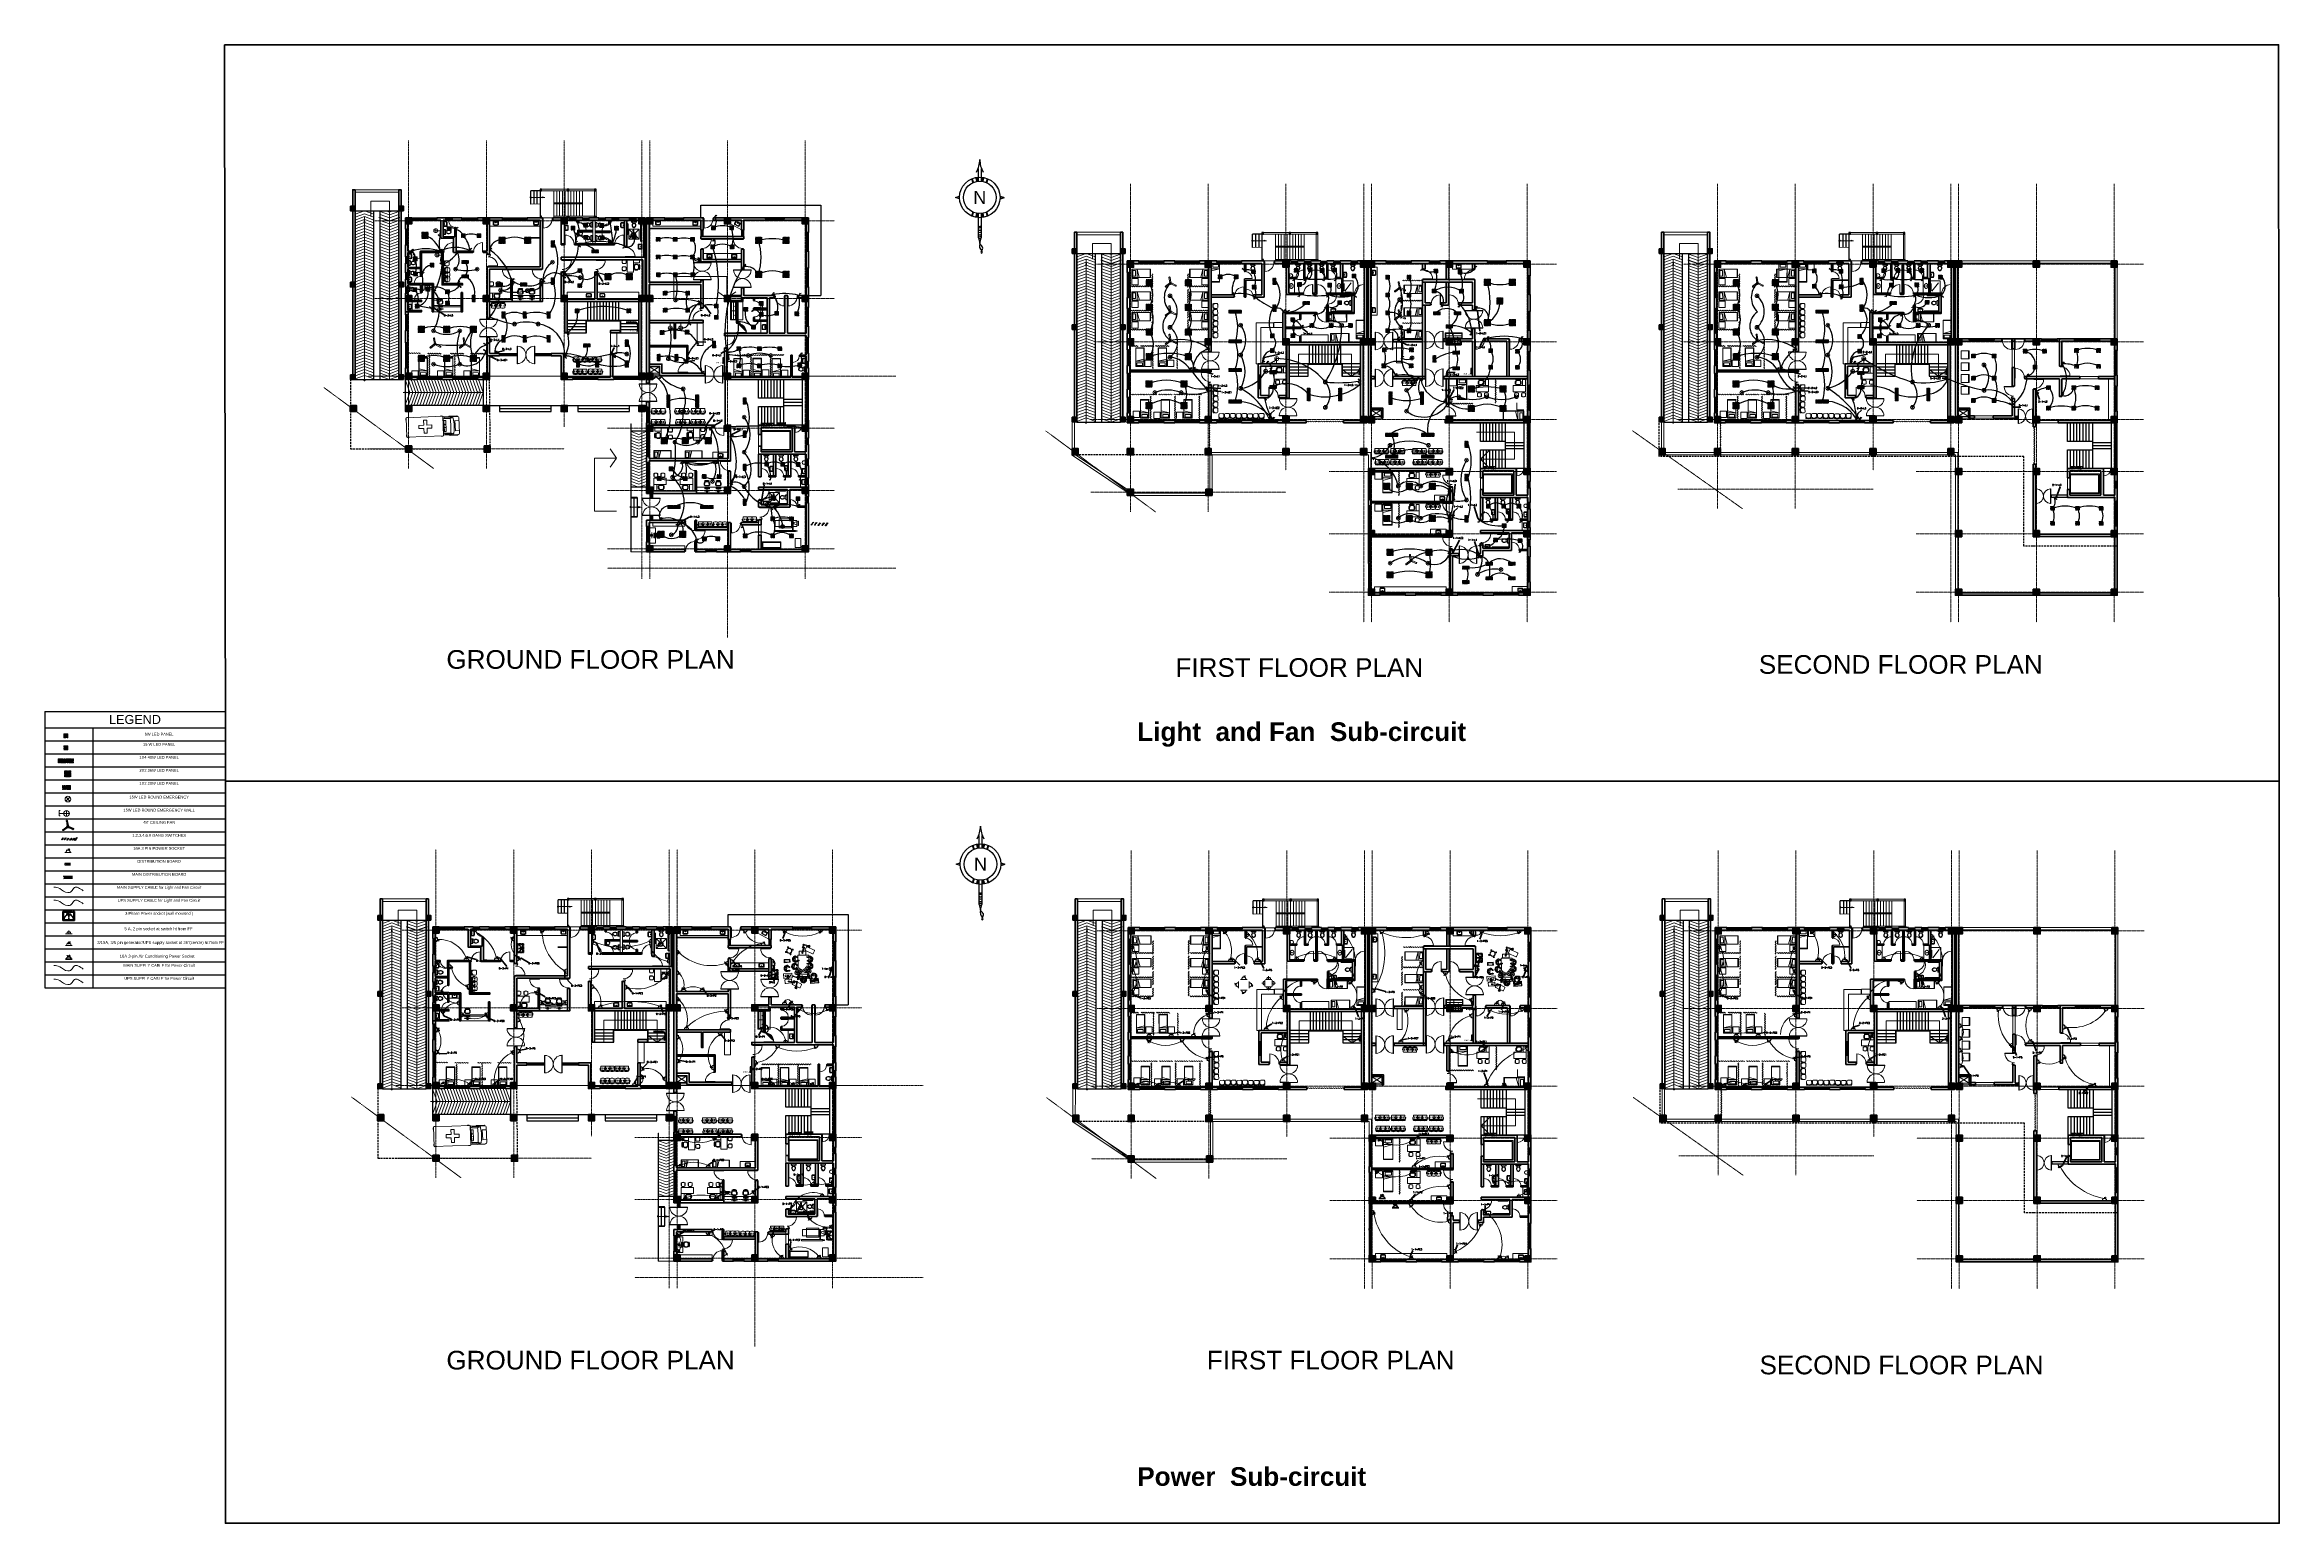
# Model space of a CAD drawing. Header units: millimetres. Extents: x 2402294 to 3337895, y 3394997 to 3969149.
# Drawn here: x 2402294 to 2617776, y 3786495 to 3929111 of the extents above; entities that cross this region are included whole.
import ezdxf

# ---------------------------------------------------------------- set-up
doc = ezdxf.new("R2010")
doc.units = ezdxf.units.MM
doc.header["$MEASUREMENT"] = 0
doc.linetypes.add('CENTER', pattern=[2, 1.25, -0.25, 0.25, -0.25])
doc.linetypes.add('DASHED', pattern=[0.75, 0.5, -0.25])
for name, color, linetype, lineweight in [('0newfurnture', 30, 'Continuous', 15), ('1 LIGHT N SWITCH', 3, 'Continuous', 25), ('4 DB BOXES', 3, 'Continuous', 25), ('48fan', 4, 'Continuous', 13), ('5 A power', 220, 'Continuous', 9), ('5 DB BOXES', 3, 'Continuous', 25), ('centreline', 52, 'CENTER', 5), ('Column-0.5', 14, 'Continuous', 50), ('conduit Light & fan City', 30, 'Continuous', 5), ('Dimension- 0.15', 114, 'Continuous', 15), ('Dimension-137.5', 86, 'Continuous', 13), ('door', 41, 'Continuous', 5), ('Door Opening-0.09', 253, 'Continuous', 9), ('elect text', 2, 'Continuous', 50), ('Frame-0.3', 24, 'Continuous', 30), ('furniture', 34, 'Continuous', 15), ('Furniture Hospital-0.09', 44, 'Continuous', 9), ('greenery', 82, 'Continuous', 5), ('Hatch', 9, 'Continuous', 9), ('hatch-1', 53, 'Continuous', 15), ('hidden lines', 205, 'DASHED', 5), ('layout', 65, 'Continuous', 5), ('Metal  workt-0.2', 13, 'Continuous', 20), ('Power Sockets City supply', 141, 'Continuous', 13), ('Railing', 73, 'Continuous', 20), ('Sill Level', 140, 'Continuous', 20), ('stairs', 6, 'Continuous', 25), ('Switches', 173, 'Continuous', 15), ('T-Fixture-0.09', 255, 'Continuous', 9), ('TXT', 7, 'Continuous', 25), ('WALL 0.2', 7, 'Continuous', 20), ('wall 0.4', 7, 'Continuous', 40), ('Wall-0.5', 7, 'Continuous', 50), ('WINDOW', 152, 'Continuous', 30), ('Windows Plan', 152, 'Continuous', 35)]:
    doc.layers.add(name, color=color, linetype=linetype, lineweight=lineweight)
for name, color, linetype in [('1 x 4 recessed', 80, 'CENTER'), ('2 x 11 recessed', 60, 'CENTER'), ('ceilling fan', 3, 'Continuous'), ('emergencylight', 1, 'Continuous'), ('power socket 3phase line', 54, 'CENTER'), ('power socket Generator', 210, 'CENTER'), ('thrtywpanel', 7, 'Continuous'), ('wire powered ups', 3, 'Continuous'), ('Wires', 1, 'Continuous')]:
    doc.layers.add(name, color=color, linetype=linetype)
doc.styles.add('ARIAL', font='arial.ttf')
doc.styles.add('arial.', font='arial.ttf')
doc.styles.add('romans', font='romans.shx')
doc.styles.get("Standard").update_dxf_attribs({"font": 'arial.ttf'})
doc.linetypes.add('ZIGZAG', pattern='A,0.0001,-0.2,[131,ltypeshp.shx,S=0.2,R=0,X=-0.2,Y=0],-0.4,[131,ltypeshp.shx,S=0.2,R=180,X=0.2,Y=0],-0.2', length=0.8001)
doc.dimstyles.get("Standard").update_dxf_attribs({"dimtxt": 500, "dimasz": 100, "dimexe": 100, "dimexo": 200, "dimgap": 0.09, "dimtad": 0, "dimtoh": 1, "dimdec": 0, "dimzin": 0, "dimdsep": 46, "dimtxsty": 'Standard', "dimblk": 'DOT', "dimcen": 0, "dimclrd": 256, "dimclre": 256, "dimclrt": 256, "dimadec": 0, "dimazin": 0, "dimtfac": 1, "dimtdec": 0, "dimtofl": 0, "dimtmove": 0, "dimatfit": 3, "dimfxl": 1, "dimtolj": 1, "dimtzin": 0, "dimlwd": -1, "dimlwe": -1, "dimarcsym": 1})

# ---------------------------------------------------------------- blocks, each defined once
blk = doc.blocks.new('NORTH-flat-1-flat-1-flat-1-flat-1')
at = {"color": 7, "ltscale": 5}
for p, q in [((-144, 2743), (-144, 1561)), ((131, 2743), (131, 1562)), ((-2351, 0), (-1959, 131)), ((1959, 131), (2351, 0)), ((-1959, -131), (-2351, 0)), ((-144, -1561), (-144, -3004)), ((131, -1562), (131, -3004)), ((-144, -3004), (-144, -3895)), ((-136, -3908), (0, -4454)), ((0, -4454), (136, -3908)), ((131, -3004), (131, -3895))]:
    blk.add_line(p, q, dxfattribs=at)
at = {"color": 7}
for centre, major_axis, start_param, end_param in [((-2518, 3685), (0, 2518), 4.195324, 4.7016853), ((2518, 3685), (0, 2518), 1.5817256, 2.0880869), ((0, 0), (0, 1959), 4.7123829, 10.9955682), ((0, 0), (0, 1567), -1.570773, 4.7124123), ((605, -4665), (0, 641), 1.2348522, 2.4324535), ((-70, -4902), (0, 356), 3.8834781, 6.0610307), ((227, -5272), (0, 122), 0.4834765, 2.6582734), ((108, -5260), (0, 135), 3.624641, 5.6489307)]:
    blk.add_ellipse(centre, major_axis=major_axis, ratio=0.999999, start_param=start_param, end_param=end_param, dxfattribs=at)
at = {"color": 1}
for centre, start_param, end_param in [((0, -2627), 2.2700475, 4.0137911), ((0, -2754), 2.2696925, 4.0134361), ((0, -2995), 2.2693374, 4.013081), ((0, -3198), 2.2700475, 4.0137911), ((0, -3439), 2.2697111, 4.0134547), ((0, -3617), 2.2700475, 4.0137911), ((0, -3794), 2.2696925, 4.0134361)]:
    blk.add_ellipse(centre, major_axis=(0, 178), ratio=0.999999, start_param=start_param, end_param=end_param, dxfattribs=at)
at = {"color": 1, "ltscale": 5}
for points in [[(-834, 1772), (-662, 1834), (-727, 1390), (-548, 1461)], [(-441, 1905), (-143, 1949), (-352, 1523), (-143, 1541)], [(453, 1905), (155, 1949), (364, 1523), (155, 1541)], [(846, 1772), (673, 1834), (739, 1390), (560, 1461)], [(-834, -1772), (-662, -1833), (-727, -1390), (-548, -1461)], [(-441, -1905), (-143, -1949), (-352, -1523), (-143, -1541)], [(453, -1905), (155, -1949), (364, -1523), (155, -1541)], [(846, -1772), (673, -1833), (739, -1390), (560, -1461)]]:
    blk.add_solid(points, dxfattribs=at)
at = {"layer": 'Column-0.5', "ltscale": 5}
blk.add_line((2351, 0), (1959, -131), dxfattribs=at)
at = {"color": 7, "ltscale": 5, "style": 'ARIAL'}
blk.add_text('N', height=1250, rotation=0.00022, dxfattribs=at).set_placement((-631, -625))
blk = doc.blocks.new("door 3'3")
at = {"layer": 'door'}
for p, q in [((82769.4, -31237.4), (82769.4, -31203.4)), ((82769.8, -31203.4), (82769.4, -31203.4)), ((82769.8, -31237.4), (82769.8, -31203.4))]:
    blk.add_line(p, q, dxfattribs=at)
at = {"layer": 'door', "ltscale": 80}
for points in [[(82769.8, -31239.8), (82767.4, -31239.8), (82767.4, -31239.4), (82766.9, -31239.4), (82766.9, -31236.4), (82767.4, -31236.4), (82767.4, -31235.9), (82769.4, -31235.9), (82769.4, -31237.4), (82769.8, -31237.4)], [(82802.9, -31239.8), (82805.4, -31239.8), (82805.4, -31239.4), (82805.9, -31239.4), (82805.9, -31236.4), (82805.4, -31236.4), (82805.4, -31235.9), (82803.4, -31235.9), (82803.4, -31237.4), (82802.9, -31237.4)]]:
    blk.add_lwpolyline(points, close=True, dxfattribs=at)
blk.add_arc((82769.4, -31237.4), 34, 0, 89.20471, dxfattribs=at)
at = {"layer": 'Hatch'}
for centre, radius, start, end in [((82767.7, -31239.9), 2.68, 36.75824, 107.53286), ((82767.3, -31240.3), 1.96, 14.76809, 101.35249), ((82757.2, -31236.2), 10.6, 342.68423, 1.60142), ((82764.4, -31235.9), 4.57, 311.03249, 0.21009), ((82768.1, -31239.1), 3.04, 64.81981, 103.53483), ((82767.3, -31236.1), 3.25, 271.0473, 321.53187), ((82805.1, -31239.9), 2.68, 72.46714, 143.24176), ((82805.5, -31236.1), 3.25, 218.46813, 268.9527), ((82804.7, -31239.1), 3.04, 76.46517, 115.18019), ((82805.5, -31240.3), 1.96, 78.64751, 165.23191), ((82808.4, -31235.9), 4.57, 179.78991, 228.96751), ((82815.6, -31236.2), 10.6, 178.39858, 197.31577)]:
    blk.add_arc(centre, radius, start, end, dxfattribs=at)
blk = doc.blocks.new('A$C01AF3ADE')
at = {"layer": 'Furniture Hospital-0.09'}
for p, q in [((0, 935), (0, 855)), ((15, 935), (0, 935)), ((15, 920), (0, 920)), ((0, 870), (15, 870)), ((0, 855), (15, 855)), ((0, 135), (15, 135)), ((0, 55), (0, 135)), ((0, 120), (15, 120)), ((15, 70), (0, 70)), ((15, 55), (0, 55)), ((15, 975), (1815, 975)), ((15, 15), (15, 975)), ((1815, 15), (15, 15)), ((135, 990), (55, 990)), ((55, 990), (55, 975)), ((55, 0), (55, 15)), ((135, 0), (55, 0)), ((70, 990), (70, 975)), ((70, 0), (70, 15)), ((120, 975), (120, 990)), ((120, 15), (120, 0)), ((135, 975), (135, 990)), ((135, 15), (135, 0)), ((625, 575), (865, 575)), ((625, 415), (625, 575)), ((865, 415), (625, 415)), ((865, 815), (1025, 815)), ((865, 575), (865, 815)), ((865, 175), (865, 415)), ((1025, 175), (865, 175)), ((1025, 815), (1025, 575)), ((1025, 575), (1265, 575)), ((1025, 415), (1025, 175)), ((1265, 415), (1025, 415)), ((1265, 575), (1265, 415)), ((1695, 975), (1695, 990)), ((1695, 990), (1775, 990)), ((1695, 15), (1695, 0)), ((1695, 0), (1775, 0)), ((1710, 975), (1710, 990)), ((1710, 15), (1710, 0)), ((1760, 990), (1760, 975)), ((1760, 0), (1760, 15)), ((1775, 990), (1775, 975)), ((1775, 0), (1775, 15)), ((1815, 975), (1815, 15)), ((1815, 935), (1830, 935)), ((1815, 920), (1830, 920)), ((1830, 870), (1815, 870)), ((1830, 855), (1815, 855)), ((1830, 135), (1815, 135)), ((1830, 120), (1815, 120)), ((1815, 70), (1830, 70)), ((1815, 55), (1830, 55)), ((1830, 935), (1830, 855)), ((1830, 55), (1830, 135)), ((1835, 945), (2536, 936)), ((1835, 45), (1835, 945)), ((1835, 725), (1865, 725)), ((1835, 265), (1865, 265)), ((1835, 45), (2536, 54)), ((1865, 751), (1875, 761)), ((1865, 750), (1865, 240)), ((1955, 565), (1865, 565)), ((1955, 425), (1865, 425)), ((1865, 240), (1875, 230)), ((1875, 761), (1890, 766)), ((1875, 230), (1890, 225)), ((1885, 855), (1905, 905)), ((2145, 855), (1885, 855)), ((1885, 135), (1905, 85)), ((2145, 135), (1885, 135)), ((1890, 766), (1930, 766)), ((1890, 225), (1930, 225)), ((1905, 905), (2265, 905)), ((1905, 85), (2265, 85)), ((1945, 761), (1930, 766)), ((1945, 230), (1930, 225)), ((1955, 751), (1945, 761)), ((1955, 240), (1945, 230)), ((1955, 750), (1955, 240)), ((2115, 945), (2135, 965)), ((2115, 45), (2135, 25)), ((2135, 965), (2505, 965)), ((2135, 25), (2505, 25)), ((2265, 905), (2145, 855)), ((2265, 85), (2145, 135)), ((2175, 845), (2288, 893)), ((2175, 145), (2288, 97)), ((2285, 895), (2301, 885)), ((2285, 95), (2301, 105)), ((2405, 745), (2595, 725)), ((2405, 745), (2405, 245)), ((2405, 245), (2595, 265)), ((2505, 965), (2534, 936)), ((2505, 25), (2534, 54)), ((2595, 876), (2595, 114))]:
    blk.add_line(p, q, dxfattribs=at)
for centre, radius, start, end in [((-878, 495), 3072, 353.45902, 6.54098), ((2269, 834), 60, 10.7953, 57.52881), ((2269, 156), 60, 302.47119, 349.2047), ((103, 495), 2252, 351.04413, 8.95587), ((2535, 876), 60, 0, 89.24615), ((2535, 114), 60, 270.75385, 0)]:
    blk.add_arc(centre, radius, start, end, dxfattribs=at)
blk = doc.blocks.new('xray')
at = {"layer": 'Furniture Hospital-0.09'}
for p, q in [((3462.8, 4300.7), (3462.8, 4316.1)), ((3479.2, 4311.9), (3462.8, 4316.1)), ((3484.5, 4320.4), (3484.5, 4281.6)), ((3479.2, 4307.4), (3462.8, 4300.7))]:
    blk.add_line(p, q, dxfattribs=at)
for points in [[(3462.8, 4300.7), (3460.8, 4300.7), (3460.8, 4316.6), (3462.8, 4316.6)], [(3551.8, 4296.4), (3467.7, 4296.4), (3467.7, 4320.4), (3551.8, 4320.4)], [(3484.5, 4281.6), (3482.3, 4281.6), (3482.3, 4320.4), (3484.5, 4320.4)], [(3535.4, 4291.3), (3488.5, 4291.3), (3488.5, 4325.8), (3535.4, 4325.8)], [(3474.6, 4215.2), (3474.6, 4250), (3452.7, 4250), (3452.7, 4215.2)], [(3472.2, 4278.4), (3465.9, 4278.4), (3465.9, 4280.5), (3472.2, 4280.5)], [(3554.6, 4277), (3472.2, 4277), (3472.2, 4281.6), (3554.6, 4281.6)]]:
    blk.add_lwpolyline(points, close=True, dxfattribs=at)
for points in [[(3482.3, 4307.4), (3479.2, 4307.4), (3479.2, 4311.9), (3482.3, 4311.9)], [(3484.5, 4311.9), (3488.5, 4311.9), (3488.5, 4307.4), (3484.5, 4307.4)]]:
    blk.add_lwpolyline(points, dxfattribs=at)
at = {"layer": 'Furniture Hospital-0.09', "lineweight": 5}
for points in [[(3601.2, 4213.3), (3529.1, 4213.3), (3529.1, 4237.3), (3601.2, 4237.3)], [(3599.2, 4215.3), (3531.1, 4215.3), (3531.1, 4235.3), (3599.2, 4235.3)]]:
    blk.add_lwpolyline(points, close=True, dxfattribs=at)
blk = doc.blocks.new('BED')
at = {"layer": 'Furniture Hospital-0.09'}
for p, q in [((-2.12, 0.47), (-2.12, -0.48)), ((-2.12, -0.48), (-2.12, 0.47)), ((-0.01, 0.47), (-2.12, 0.47)), ((-2.07, 0.47), (-2.07, -0.48)), ((-0.06, 0.46), (-2.07, 0.46)), ((-0.85, -0.46), (-0.61, 0.47)), ((-0.61, 0.47), (-0.61, -0.46)), ((-0.42, 0.34), (-0.43, -0.3)), ((-0.42, 0.34), (-0.12, 0.34)), ((-0.12, -0.3), (-0.12, 0.34)), ((-0.06, -0.48), (-0.06, 0.47)), ((-0.01, -0.48), (-0.01, 0.47)), ((-2.12, -0.48), (-0.01, -0.48)), ((-2.07, -0.46), (-0.06, -0.46)), ((-0.43, -0.3), (-0.12, -0.3))]:
    blk.add_line(p, q, dxfattribs=at)
blk = doc.blocks.new('MAIN DOOR')
at = {"layer": 'door', "ltscale": 1000}
for points in [[(2313.5, 188.5), (2347.4, 188.5), (2347.4, 187.3), (2313.5, 187.3)], [(2381.3, 188.5), (2348.9, 188.5), (2348.9, 187.3), (2381.3, 187.3)]]:
    blk.add_lwpolyline(points, close=True, dxfattribs=at)
for points in [[(2346.1, 190.6), (2346.1, 188.5)], [(2348.9, 188.1), (2347.4, 188.1), (2347.4, 188.5), (2346.1, 188.5), (2346.1, 190.6), (2350.2, 190.6)], [(2347.4, 188.1), (2348.9, 188.1), (2348.9, 188.5), (2350.2, 188.5), (2350.2, 190.6), (2346.1, 190.6)], [(2350.2, 190.6), (2350.2, 188.5)], [(2313.4, 120.7), (2347.3, 120.7), (2347.3, 121.9), (2313.4, 121.9), (2313.4, 120.7)], [(2348.8, 121.1), (2347.3, 121.1), (2347.3, 120.7), (2346, 120.7), (2346, 118.6), (2350.1, 118.6)], [(2347.3, 121.1), (2348.8, 121.1), (2348.8, 120.7), (2350.1, 120.7), (2350.1, 118.6), (2346, 118.6)], [(2346, 118.6), (2346, 120.7)], [(2381.3, 120.7), (2348.8, 120.7), (2348.8, 121.9), (2381.3, 121.9), (2381.3, 120.7)], [(2350.1, 118.6), (2350.1, 120.7)]]:
    blk.add_lwpolyline(points, dxfattribs=at)
at = {"layer": 'Door Opening-0.09', "ltscale": 1000}
for centre, start, end in [((2347.4, 188.5), 182.11678, 357.88255), ((2347.3, 120.7), 2.11669, 177.88264)]:
    blk.add_arc(centre, 33.9, start, end, dxfattribs=at)
at = {"layer": 'WINDOW', "ltscale": 5}
blk.add_line((2350.1, 190.6), (2350.1, 190.6), dxfattribs=at)
blk = doc.blocks.new('desk')
at = {"layer": 'Furniture Hospital-0.09', "lineweight": 0}
for p, q in [((82778.1, -33213.8), (82775.8, -33214)), ((82775.8, -33214.2), (82775.9, -33214.2)), ((82775.8, -33214.3), (82775.9, -33214.3)), ((82775.8, -33216.6), (82775.9, -33216.6)), ((82775.8, -33216.6), (82775.9, -33216.6)), ((82778.1, -33217.1), (82775.8, -33216.9)), ((82775.9, -33212.3), (82778.8, -33212.3)), ((82775.9, -33218.6), (82778.8, -33218.6)), ((82777.7, -33214.4), (82778.6, -33214.4)), ((82777.7, -33214.5), (82777.7, -33214.4)), ((82777.7, -33214.5), (82778.8, -33214.5)), ((82777.7, -33216.4), (82778.6, -33216.4)), ((82777.7, -33216.4), (82778.8, -33216.4)), ((82777.7, -33216.4), (82777.7, -33216.4)), ((82777.8, -33216.4), (82777.8, -33214.5)), ((82779.1, -33204.5), (82778.8, -33204.7)), ((82778.8, -33226.1), (82778.8, -33204.7)), ((82779.6, -33212.3), (82781, -33212.3)), ((82779.6, -33218.6), (82781, -33218.6)), ((82778.8, -33226.1), (82779.1, -33226.3))]:
    blk.add_line(p, q, dxfattribs=at)
at = {"layer": 'Furniture Hospital-0.09', "lineweight": 0, "ltscale": 100}
for p, q in [((82786.2, -33223.5), (82786.2, -33206.1)), ((82786.2, -33206.1), (82791.3, -33206.1)), ((82786.5, -33207.8), (82787.1, -33207.8)), ((82786.5, -33217.1), (82786.5, -33207.8)), ((82787.1, -33217.1), (82786.5, -33217.1)), ((82786.5, -33219.9), (82786.5, -33217.6)), ((82786.5, -33217.6), (82787.1, -33217.6)), ((82787.1, -33219.9), (82786.5, -33219.9)), ((82786.6, -33207), (82786.6, -33206.4)), ((82786.6, -33206.4), (82787.1, -33206.4)), ((82787.1, -33207), (82786.6, -33207)), ((82787.1, -33206.4), (82787.1, -33207)), ((82787.1, -33207.8), (82787.1, -33217.1)), ((82787.1, -33217.6), (82787.1, -33219.9)), ((82787.4, -33217.1), (82787.4, -33206.3)), ((82787.4, -33206.3), (82791.1, -33206.3)), ((82791.1, -33217.1), (82787.4, -33217.1)), ((82787.5, -33220), (82787.5, -33217.5)), ((82787.5, -33217.5), (82788.6, -33217.5)), ((82788.6, -33220), (82787.5, -33220)), ((82787.5, -33223.2), (82787.5, -33220.3)), ((82787.5, -33220.3), (82791.1, -33220.3)), ((82788.6, -33217.5), (82788.6, -33220)), ((82790, -33219.2), (82790, -33218.4)), ((82790, -33218.4), (82790.5, -33218.4)), ((82790.5, -33219.2), (82790, -33219.2)), ((82790.5, -33217.6), (82791, -33217.6)), ((82790.5, -33218.4), (82790.5, -33217.6)), ((82790.5, -33220.1), (82790.5, -33219.2)), ((82791, -33220.1), (82790.5, -33220.1)), ((82791, -33217.6), (82791, -33220.1)), ((82791.1, -33206.3), (82791.1, -33217.1)), ((82791.1, -33220.3), (82791.1, -33223.2)), ((82791.3, -33206.1), (82791.3, -33223.5)), ((82791.3, -33223.5), (82786.2, -33223.5)), ((82791.1, -33223.2), (82787.5, -33223.2))]:
    blk.add_line(p, q, dxfattribs=at)
at = {"layer": 'Furniture Hospital-0.09', "ltscale": 6}
for p, q in [((82800.5, -33205), (82808.5, -33205)), ((82800.5, -33206.6), (82808.5, -33206.6)), ((82813.9, -33214), (82815.9, -33214)), ((82813.9, -33217.3), (82815.9, -33217.3)), ((82800.5, -33224.7), (82808.5, -33224.7)), ((82800.5, -33226.3), (82808.5, -33226.3))]:
    blk.add_line(p, q, dxfattribs=at)
at = {"layer": 'Furniture Hospital-0.09', "lineweight": 0}
for points in [[(82775.2, -33217.9), (82775.2, -33213)], [(82775.8, -33216.9), (82775.8, -33214)], [(82775.9, -33216.6), (82775.9, -33214.2)], [(82775.9, -33216.6), (82775.9, -33214.3)], [(82779.6, -33226.3), (82779.6, -33204.5), (82779.1, -33204.5), (82779.1, -33226.3), (82779.6, -33226.3)], [(82781.7, -33217.9), (82781.7, -33213)]]:
    blk.add_lwpolyline(points, dxfattribs=at)
for points in [[(82778.1, -33213.8, -0.263666), (82778.5, -33214), (82778.6, -33214.1), (82778.6, -33214.4)], [(82778.1, -33217.1, 0.263666), (82778.5, -33216.9), (82778.6, -33216.8), (82778.6, -33216.4)]]:
    blk.add_lwpolyline(points, format="xyb", dxfattribs=at)
at = {"layer": 'Furniture Hospital-0.09', "ltscale": 6}
for points in [[(82797.1, -33215.6), (82797.1, -33210.6, -0.414214), (82800.5, -33207.2), (82810.6, -33207.2, -0.418376), (82813.9, -33210.6), (82813.9, -33215.6)], [(82797.1, -33215.6), (82797.1, -33220.7, 0.414214), (82800.5, -33224.1), (82810.6, -33224.1, 0.418376), (82813.9, -33220.7), (82813.9, -33215.6)], [(82798.2, -33215.6), (82798.2, -33211.3, -0.28028), (82801.6, -33207.2), (82809.5, -33208, -0.418376), (82812.8, -33211.3), (82812.8, -33215.6)], [(82798.2, -33215.6), (82798.2, -33219.9, 0.28028), (82801.6, -33224.1), (82809.5, -33223.3, 0.418376), (82812.8, -33219.9), (82812.8, -33215.6)], [(82816.3, -33208.6, -0.214578), (82815.9, -33212.2), (82815.9, -33215.6)], [(82816.3, -33222.7, 0.214578), (82815.9, -33219.1), (82815.9, -33215.6)], [(82816.6, -33207.1, -0.207066), (82818.1, -33212.2), (82818.1, -33215.6)], [(82816.6, -33224.2, 0.207066), (82818.1, -33219.1), (82818.1, -33215.6)]]:
    blk.add_lwpolyline(points, format="xyb", dxfattribs=at)
at = {"layer": 'Furniture Hospital-0.09', "lineweight": 0}
for centre, radius in [((82775.4, -33213.8), 0.0699), ((82775.4, -33214.4), 0.0699), ((82775.4, -33215), 0.0699), ((82775.4, -33215.6), 0.0699), ((82775.4, -33216.2), 0.0699), ((82775.4, -33216.7), 0.0699), ((82775.4, -33217.3), 0.0699), ((82775.4, -33217.9), 0.0699), ((82779.3, -33214), 0.0463), ((82779.3, -33216.9), 0.0463)]:
    blk.add_circle(centre, radius, dxfattribs=at)
for centre, start, end in [((82775.9, -33213), 90, 180), ((82775.9, -33217.9), 180, 270), ((82781, -33213), 0, 90), ((82781, -33217.9), 270, 0)]:
    blk.add_arc(centre, 0.695, start, end, dxfattribs=at)
at = {"layer": 'Furniture Hospital-0.09', "ltscale": 6}
for centre, radius, start, end in [((82800.7, -33205.8), 0.824, 100.57806, 259.64196), ((82808.5, -33205.8), 0.812, 270, 90), ((82816.2, -33207.8), 0.823, 59.8228, 277.53485), ((82800.7, -33225.5), 0.824, 100.35804, 259.42194), ((82808.5, -33225.5), 0.812, 270, 90), ((82816.2, -33223.5), 0.823, 82.46515, 300.1772)]:
    blk.add_arc(centre, radius, start, end, dxfattribs=at)
blk = doc.blocks.new('BANCAS')
at = {"layer": 'Furniture Hospital-0.09'}
for p, q in [((-0.24, -0.25), (-0.31, -0.25)), ((-0.31, -0.35), (-0.31, -0.25)), ((-0.24, -0.35), (-0.31, -0.35)), ((-0.29, -0.41), (-0.3, -0.35)), ((-0.26, -0.41), (-0.25, -0.35)), ((0.31, -0.25), (0.24, -0.25)), ((0.31, -0.35), (0.24, -0.35)), ((0.26, -0.41), (0.25, -0.35)), ((0.29, -0.41), (0.3, -0.35)), ((0.31, -0.35), (0.31, -0.25))]:
    blk.add_line(p, q, dxfattribs=at)
blk.add_lwpolyline([(0.23, -0.05, 0.346546), (0.2, -0.02, 0.095695), (-0.2, -0.02, 0.346546), (-0.23, -0.05), (-0.24, -0.42, 0.318973), (-0.23, -0.45, 0.193005), (0.23, -0.45, 0.318973), (0.24, -0.42)], format="xyb", close=True, dxfattribs=at)
blk.add_lwpolyline([(-0.24, -0.52), (-0.24, -0.49, -0.522832), (-0.22, -0.47, 0.18), (0.22, -0.47, -0.522832), (0.25, -0.49), (0.25, -0.55, -0.306573), (0.23, -0.57, -0.192782), (-0.23, -0.57, -0.306573), (-0.24, -0.55), (-0.24, -0.5)], format="xyb", dxfattribs=at)
for centre, radius in [((-0.27, -0.42), 0.025), ((-0.09, -0.22), 0.015), ((-0.09, -0.32), 0.015), ((0.09, -0.22), 0.015), ((0.09, -0.32), 0.015), ((0.28, -0.42), 0.025)]:
    blk.add_circle(centre, radius, dxfattribs=at)
blk = doc.blocks.new('A$C72AE6952')
at = {"ltscale": 20, "xscale": 800, "yscale": 800, "zscale": 800, "row_count": 1, "column_count": 3, "row_spacing": 0, "column_spacing": 440.0000000000001}
blk.add_blockref('BANCAS', (-440, 0), dxfattribs=at)
blk = doc.blocks.new("door 5'")
at = {"layer": 'door', "ltscale": 1000}
for points in [[(2177525, 4317078), (2177525, 4317062), (2177516, 4317062), (2177516, 4317020), (2177473, 4317020), (2177474, 4317105)], [(2177525, 4317062), (2177525, 4317105), (2177474, 4317105), (2177473, 4317020)], [(2177473, 4317020), (2177516, 4317020)], [(2177474, 4317105), (2177516, 4317105)], [(2178697, 4316120), (2178697, 4317060), (2178671, 4317060), (2178671, 4316120), (2178697, 4316120)], [(2178689, 4317076), (2178689, 4317060), (2178697, 4317060), (2178697, 4317018), (2178740, 4317018), (2178740, 4317104)], [(2178689, 4317060), (2178689, 4317104), (2178740, 4317104), (2178740, 4317018)], [(2178740, 4317018), (2178697, 4317018)]]:
    blk.add_lwpolyline(points, dxfattribs=at)
blk.add_lwpolyline([(2177516, 4316839), (2177516, 4317062), (2177543, 4317062), (2177543, 4316839)], close=True, dxfattribs=at)
at = {"layer": 'Door Opening-0.09', "ltscale": 1000}
for centre, radius, start, end in [((2177516, 4317062), 224, 276.6944, 2.34403), ((2178697, 4317076), 957, 180.34163, 268.42442)]:
    blk.add_arc(centre, radius, start, end, dxfattribs=at)
at = {"layer": 'WINDOW', "ltscale": 5}
blk.add_line((2177474, 4317104), (2177474, 4317104), dxfattribs=at)
blk = doc.blocks.new('scrub sink')
at = {"layer": 'Furniture Hospital-0.09'}
for p, q in [((0, -611), (0, 0)), ((0, 0), (1900, 0)), ((0, -611), (0, 0)), ((1900, -611), (1900, 0)), ((1900, 0), (1900, -611)), ((0, -110), (1900, -110)), ((1900, -611), (0, -611)), ((50, -536), (50, -110)), ((50, -320), (1850, -320)), ((1850, -536), (50, -536)), ((950, -536), (950, -110)), ((1850, -536), (1850, -110)), ((1850, -536), (1850, -110))]:
    blk.add_line(p, q, dxfattribs=at)
for points in [[(452, 0), (527, 0), (527, -5), (452, -5)], [(464, -5), (514, -5), (514, -30), (464, -30)], [(1376, 0), (1451, 0), (1451, -5), (1376, -5)], [(1389, -5), (1439, -5), (1439, -30), (1389, -30)]]:
    blk.add_lwpolyline(points, close=True, dxfattribs=at)
for points in [[(473, -30), (477, -158, 0.199366), (502, -158), (506, -30)], [(1397, -30), (1401, -158, 0.199366), (1426, -158), (1430, -30)]]:
    blk.add_lwpolyline(points, format="xyb", dxfattribs=at)
for centre, radius, start, end in [((489, -153), 20, 130.94809, 49.05191), ((489, -153), 15, 149.1321, 30.8679), ((1414, -153), 20, 130.94809, 49.05191), ((1414, -153), 15, 149.1321, 30.8679)]:
    blk.add_arc(centre, radius, start, end, dxfattribs=at)
blk = doc.blocks.new('d1')
at = {"layer": 'door'}
for p, q in [((2442.7, 10746.2), (2408.3, 10746.2)), ((2408.3, 10746.2), (2408.3, 10745.7)), ((2442.7, 10745.7), (2408.3, 10745.7))]:
    blk.add_line(p, q, dxfattribs=at)
at = {"layer": 'door', "ltscale": 80}
for points in [[(2445, 10779.7), (2445, 10782), (2444.6, 10782), (2444.6, 10782.4), (2441.8, 10782.4), (2441.8, 10782), (2441.4, 10782), (2441.4, 10780.1), (2442.7, 10780.1), (2442.7, 10779.7)], [(2445, 10746.2), (2445, 10743.9), (2444.6, 10743.9), (2444.6, 10743.4), (2441.8, 10743.4), (2441.8, 10743.9), (2441.4, 10743.9), (2441.4, 10745.7), (2442.7, 10745.7), (2442.7, 10746.2)]]:
    blk.add_lwpolyline(points, close=True, dxfattribs=at)
at = {"layer": 'Door Opening-0.09', "ltscale": 80}
blk.add_arc((2442.7, 10745.7), 34.4, 90, 179.27403, dxfattribs=at)
at = {"layer": 'hidden lines'}
for centre, radius, start, end in [((2441.6, 10791.4), 9.82, 268.39858, 287.31577), ((2441.4, 10784.8), 4.22, 269.78991, 318.96751), ((2444.3, 10781.3), 2.81, 166.46517, 205.18019), ((2445, 10781.7), 2.48, 162.46714, 233.24176), ((2441.6, 10782), 3, 308.46813, 358.9527), ((2445.5, 10782.1), 1.81, 168.64751, 255.23191), ((2441.4, 10741.1), 4.22, 41.03249, 90.21009), ((2441.6, 10734.5), 9.82, 72.68423, 91.60142), ((2444.3, 10744.5), 2.81, 154.81981, 193.53483), ((2445, 10744.2), 2.48, 126.75824, 197.53286), ((2441.6, 10743.8), 3, 1.0473, 51.53187), ((2445.5, 10743.8), 1.81, 104.76809, 191.35249)]:
    blk.add_arc(centre, radius, start, end, dxfattribs=at)
blk = doc.blocks.new('Toilet - top')
at = {"layer": 'Furniture Hospital-0.09'}
for p, q in [((-10, -8.5), (-8, -8.5)), ((-10, -9.5), (-10, -8.5)), ((-7, -9.5), (-10, -9.5)), ((-8, -8.5), (-8, -8)), ((-7, -8), (-7, -9.5)), ((-4, -8), (-6, -14)), ((4, -14), (-4, -14)), ((4, -8), (6, -14)), ((9.5, -6), (9.5, -2))]:
    blk.add_line(p, q, dxfattribs=at)
blk.add_lwpolyline([(10.5, -8), (10.5, 0), (-10.5, 0), (-10.5, -8)], close=True, dxfattribs=at)
for points in [[(-9.5, -2), (-9.5, -6)], [(8.5, -1), (-8.5, -1)], [(-8.5, -7), (8.5, -7)]]:
    blk.add_lwpolyline(points, dxfattribs=at)
for centre, radius, start, end in [((-8.6, -1.9), 0.884, 81.8699, 188.1301), ((-8.6, -6.1), 0.884, 171.8699, 278.1301), ((3.5, -21.6), 12.2, 141.46911, 247.97143), ((4.2, -21.8), 11.3, 136.36773, 238.94682), ((0, -27.9), 4, 245.73182, 294.26817), ((0, -29), 4, 254.86053, 285.13947), ((-3.5, -21.6), 12.2, 292.02843, 38.53071), ((-4.2, -21.8), 11.3, 301.05301, 43.63209), ((8.6, -1.9), 0.884, 351.8699, 98.1301), ((8.6, -6.1), 0.884, 261.8699, 8.1301)]:
    blk.add_arc(centre, radius, start, end, dxfattribs=at)
blk = doc.blocks.new('TAP')
at = {"layer": 'Furniture Hospital-0.09', "linetype": 'Continuous'}
for p, q in [((0, 38), (0, -38)), ((5, 38), (0, 38)), ((5, 38), (5, -38)), ((30, 25), (5, 25)), ((30, 0), (5, 0)), ((30, 25), (30, -25)), ((56, 16), (30, 16)), ((51, 7), (48, 8)), ((59, 19), (57, 22)), ((73, 24), (73, 27)), ((88, 20), (89, 22)), ((97, 15), (125, 12)), ((97, 8), (100, 9)), ((5, -38), (0, -38)), ((30, -25), (5, -25)), ((56, -16), (30, -16)), ((51, -8), (48, -9)), ((60, -20), (58, -22)), ((74, -24), (74, -27)), ((88, -19), (90, -22)), ((97, -7), (100, -8)), ((97, -15), (125, -12))]:
    blk.add_line(p, q, dxfattribs=at)
for radius in [21.2, 19.7]:
    blk.add_circle((74, 0), radius, dxfattribs=at)
for centre, radius, start, end in [((74, 0), 27.2, 163.05119, 199.05119), ((74, 0), 24.2, 127.05119, 163.05119), ((74, 0), 27.2, 91.05119, 127.05119), ((74, 0), 24.2, 55.05119, 91.05119), ((74, 0), 27.2, 19.05119, 55.05119), ((74, 0), 24.2, 343.05119, 19.05119), ((95, 0), 32.6, 337.45001, 22.54999), ((74, 0), 24.2, 199.05119, 235.05119), ((74, 0), 27.2, 235.05119, 271.05119), ((74, 0), 24.2, 271.05119, 307.05119), ((74, 0), 27.2, 307.05119, 343.05119)]:
    blk.add_arc(centre, radius, start, end, dxfattribs=at)
blk = doc.blocks.new('A$C2C054FB4')
at = {"layer": 'Furniture Hospital-0.09'}
for p, q in [((-375, -169), (-375, 181)), ((-325, -169), (-325, 181)), ((-300, 256), (0, 256)), ((-300, 206), (-75, 206)), ((-75, 206), (-75, 30)), ((0, 256), (0, -244)), ((-75, -194), (-300, -194)), ((0, -244), (-300, -244)), ((-75, -18), (-75, -194))]:
    blk.add_line(p, q, dxfattribs=at)
at = {"layer": 'Furniture Hospital-0.09', "ltscale": 30}
blk.add_circle((-115, 6), 26, dxfattribs=at)
at = {"layer": 'Furniture Hospital-0.09'}
for centre, radius, start, end in [((-300, 181), 75, 90, 180), ((-300, 181), 25, 90, 180), ((-300, -169), 75, 180, 270), ((-300, -169), 25, 180, 270)]:
    blk.add_arc(centre, radius, start, end, dxfattribs=at)
at = {"layer": 'Furniture Hospital-0.09', "rotation": 180}
blk.add_blockref('TAP', (0, 6), dxfattribs=at)
blk = doc.blocks.new('sems')
at = {"layer": 'Dimension- 0.15', "ltscale": 5}
h = blk.add_hatch(dxfattribs=at)
h.set_pattern_fill('ANSI31', color=256, scale=25.555556)
h.set_pattern_definition([(45, (55035.0093, 4945698.8337), (-2.258813329, 2.258813329), [])])
h.paths.add_polyline_path([(2173550, 4150430), (2173550, 4150489), (2173491, 4150489, 0.4142136)])
h.paths.add_polyline_path([(2173550, 4150430, 0.4142136), (2173609, 4150489), (2173550, 4150489)])
h.paths.add_polyline_path([(2173550, 4150489), (2173609, 4150489, 0.4142136), (2173550, 4150548)])
h.paths.add_polyline_path([(2173491, 4150489), (2173550, 4150489), (2173550, 4150548, 0.4142136)])
for p, q in [((2174664, 4150546), (2174664, 4150431)), ((2174894, 4150489), (2174664, 4150546)), ((2174664, 4150431), (2174894, 4150489))]:
    blk.add_line(p, q, dxfattribs=at)
blk.add_lwpolyline([(2174664, 4150489), (2173550, 4150489)], dxfattribs=at)
blk.add_circle((2173550, 4150489), 59.1, dxfattribs=at)
blk.add_solid([(2174664, 4150546), (2174894, 4150489), (2174664, 4150431)], dxfattribs=at)
at = {"layer": 'Dimension-137.5', "ltscale": 5}
blk.add_line((2174664, 4150489), (2174894, 4150489), dxfattribs=at)
at = {"layer": 'Frame-0.3'}
for points in [[(2174450, 4151281), (2174450, 4151131), (2174600, 4151131), (2174600, 4151281)], [(2177075, 4151281), (2177075, 4151131), (2177225, 4151131), (2177225, 4151281)], [(2179700, 4151281), (2179700, 4151131), (2179850, 4151131), (2179850, 4151281)], [(2174450, 4148681), (2174450, 4148531), (2174600, 4148531), (2174600, 4148681)], [(2177075, 4148531), (2177075, 4148681), (2177225, 4148681), (2177225, 4148531)], [(2179700, 4148531), (2179700, 4148681), (2179850, 4148681), (2179850, 4148531)]]:
    blk.add_lwpolyline(points, close=True, dxfattribs=at)
at = {"layer": 'Metal  workt-0.2', "ltscale": 5}
for p, q in [((2174600, 4151281), (2179700, 4151281)), ((2175775, 4151131), (2175775, 4149956)), ((2176050, 4151131), (2176050, 4149956)), ((2176325, 4151131), (2176325, 4149956)), ((2176600, 4151131), (2176600, 4149956)), ((2176875, 4151131), (2176875, 4149956)), ((2177150, 4151131), (2177150, 4149956)), ((2177425, 4151131), (2177425, 4149956)), ((2177700, 4151131), (2177700, 4149956)), ((2177975, 4151131), (2177975, 4149956)), ((2178250, 4151131), (2178250, 4149956)), ((2178525, 4151131), (2178525, 4149956)), ((2179700, 4148681), (2179700, 4151131)), ((2175775, 4148531), (2174600, 4148531)), ((2175775, 4149856), (2175775, 4148681)), ((2176050, 4149856), (2176050, 4148681)), ((2176325, 4149856), (2176325, 4148681)), ((2176600, 4149856), (2176600, 4148681)), ((2176875, 4149856), (2176875, 4148681)), ((2177150, 4149856), (2177150, 4148681)), ((2177425, 4149856), (2177425, 4148681)), ((2177700, 4149856), (2177700, 4148681)), ((2177975, 4149856), (2177975, 4148681)), ((2178250, 4149856), (2178250, 4148681)), ((2178525, 4149856), (2178525, 4148681))]:
    blk.add_line(p, q, dxfattribs=at)
at = {"layer": 'Metal  workt-0.2'}
for points in [[(2177075, 4148531), (2179850, 4148531), (2179850, 4151131), (2174450, 4151131), (2174450, 4148531), (2174600, 4148531)], [(2179700, 4151131), (2174600, 4151131)], [(2174450, 4149851), (2173550, 4149847)], [(2179700, 4148681), (2175775, 4148681), (2175775, 4148531), (2176745, 4148531)]]:
    blk.add_lwpolyline(points, dxfattribs=at)
for points in [[(2175775, 4149956), (2175775, 4149856), (2178525, 4149856), (2178525, 4149956)], [(2175825, 4149906), (2175825, 4149906), (2178475, 4149906), (2178475, 4149906)]]:
    blk.add_lwpolyline(points, close=True, dxfattribs=at)
at = {"layer": 'stairs', "ltscale": 5}
for p, q in [((2173850, 4151131), (2173850, 4149848)), ((2174150, 4151131), (2174150, 4149849)), ((2174450, 4151281), (2174450, 4148531))]:
    blk.add_line(p, q, dxfattribs=at)
for points in [[(2173550, 4149847), (2173550, 4151131)], [(2174450, 4151131), (2173550, 4151131)]]:
    blk.add_lwpolyline(points, dxfattribs=at)
blk = doc.blocks.new('2ft column')
at = {"layer": 'Hatch', "ltscale": 5}
h = blk.add_hatch(color=256, dxfattribs=at)
h.dxf.hatch_style = 1
h.paths.add_polyline_path([(2207385, 4176559), (2207985, 4176559), (2207985, 4175959), (2207385, 4175959)])
at = {"layer": 'Column-0.5', "ltscale": 5}
blk.add_lwpolyline([(2207385, 4176559), (2207985, 4176559), (2207985, 4175959), (2207385, 4175959)], close=True, dxfattribs=at)
at = {"layer": 'Defpoints', "ltscale": 5}
for points in [[(2207985, 4176559), (2207385, 4175959)], [(2207985, 4175959), (2207385, 4176559)]]:
    blk.add_lwpolyline(points, dxfattribs=at)
blk = doc.blocks.new('main grid')
at = {"layer": 'centreline', "ltscale": 5}
for p, q in [((2518911, 4018930), (2518911, 3987284)), ((2526411, 4018930), (2526411, 3987284)), ((2533911, 4018930), (2533911, 3991299)), ((2541411, 4018930), (2541411, 3976624)), ((2542161, 4018930), (2542161, 3976624)), ((2549661, 4018930), (2549661, 3976624)), ((2557161, 4018930), (2557161, 3976624)), ((2559988, 4011172), (2515645, 4011172)), ((2559988, 4003672), (2515645, 4003672)), ((2559388, 3996172), (2515045, 3996172)), ((2559988, 3996172), (2515645, 3996172)), ((2559988, 3991172), (2538074, 3991172)), ((2533911, 3989164), (2515100, 3989164)), ((2559988, 3985172), (2538074, 3985172)), ((2559988, 3979531), (2538074, 3979531))]:
    blk.add_line(p, q, dxfattribs=at)
blk.add_lwpolyline([(2510725, 3995097), (2521316, 3987284)], dxfattribs=at)
at = {"layer": 'Hatch'}
for p in [(311226, -165087), (318726, -165087), (326226, -165087), (333726, -165087), (311226, -172587), (318726, -172587), (326226, -172587), (333726, -172587), (311226, -180087), (318726, -180087), (326226, -180087), (333726, -180087), (305895, -183187), (311226, -183187), (318726, -183187), (326226, -183187), (333726, -183187), (334476, -185087), (341976, -185087), (349476, -185087), (311226, -187095), (318801, -187095), (334476, -191087), (341976, -191087), (349476, -191087), (334476, -196728), (341976, -196728), (349476, -196728)]:
    blk.add_blockref('2ft column', p, dxfattribs=at)
at = {"layer": 'Hatch', "xscale": -1}
for p in [(4749846, -165087), (4757346, -165087), (4764846, -165087), (4749846, -172587), (4757346, -172587), (4764846, -172587), (4749846, -180087), (4757346, -180087), (4764846, -180087)]:
    blk.add_blockref('2ft column', p, dxfattribs=at)
blk = doc.blocks.new('_Dot')
at = {"color": 0, "linetype": 'ByBlock', "lineweight": -2}
blk.add_line((-0.5, 0), (-1, 0), dxfattribs=at)
at = {"color": 0, "linetype": 'ByBlock', "lineweight": -3, "const_width": 0.5}
blk.add_lwpolyline([(-0.25, 0, 1), (0.25, 0, 1)], format="xyb", close=True, dxfattribs=at)
blk = doc.blocks.new('scre')
at = {"layer": 'Furniture Hospital-0.09'}
for p, q in [((2549360, 3950857), (2549360, 3950293)), ((2549360, 3950293), (2549360, 3950857)), ((2549360, 3950857), (2551001, 3950857)), ((2551001, 3950395), (2549360, 3950395)), ((2551001, 3950293), (2549360, 3950293)), ((2549406, 3950788), (2549406, 3950395)), ((2549406, 3950788), (2549406, 3950395)), ((2549406, 3950788), (2550955, 3950788)), ((2550955, 3950589), (2549406, 3950589)), ((2550124, 3950788), (2550124, 3950395)), ((2550955, 3950788), (2550955, 3950395)), ((2551001, 3950857), (2551001, 3950293)), ((2551001, 3950857), (2551001, 3950293))]:
    blk.add_line(p, q, dxfattribs=at)
for points in [[(2549731, 3950293), (2549662, 3950293), (2549662, 3950298), (2549731, 3950298)], [(2549719, 3950298), (2549673, 3950298), (2549673, 3950321), (2549719, 3950321)], [(2550584, 3950293), (2550515, 3950293), (2550515, 3950298), (2550584, 3950298)], [(2550572, 3950298), (2550526, 3950298), (2550526, 3950321), (2550572, 3950321)]]:
    blk.add_lwpolyline(points, close=True, dxfattribs=at)
for points in [[(2549711, 3950321), (2549708, 3950439, 0.199366), (2549685, 3950439), (2549681, 3950321)], [(2550564, 3950321), (2550561, 3950439, 0.199366), (2550538, 3950439), (2550534, 3950321)]]:
    blk.add_lwpolyline(points, format="xyb", dxfattribs=at)
for centre, radius, start, end in [((2549696, 3950435), 18.5, 310.94809, 229.05191), ((2549696, 3950435), 13.8, 329.1321, 210.8679), ((2550549, 3950435), 18.5, 310.94809, 229.05191), ((2550549, 3950435), 13.8, 329.1321, 210.8679)]:
    blk.add_arc(centre, radius, start, end, dxfattribs=at)
blk = doc.blocks.new('26 door')
at = {"layer": 'door'}
blk.add_line((42654.7, -717.8), (42654.7, -716.7), dxfattribs=at)
at = {"layer": 'door', "ltscale": 5}
blk.add_lwpolyline([(42654.7, -716.7), (42684.7, -716.7), (42684.7, -717.8), (42654.7, -717.8)], dxfattribs=at)
at = {"layer": 'Door Opening-0.09'}
blk.add_arc((42654.8, -717.8), 30, 2.13581, 90.17937, dxfattribs=at)
blk = doc.blocks.new('TIA UR Plan-flat-1')
at = {"layer": 'Furniture Hospital-0.09'}
for points in [[(-186, 175), (-265, 150, 0.270578), (-380, 0, 0.5567131)], [(-186, -175), (-265, -150, -0.270578), (-380, 0, -0.5567131)], [(0, 0), (0, 132, 0.4142136), (-25, 157), (-186, 175)], [(0, 0), (0, -132, -0.4142136), (-25, -157), (-186, -175)], [(-174, 175), (-174, 154), (-81, 130, -0.3215745), (-32, 71), (-32, 0)], [(-174, -175), (-174, -154), (-81, -130, 0.3215745), (-32, -71), (-32, 0)]]:
    blk.add_lwpolyline(points, format="xyb", dxfattribs=at)
blk.add_circle((-75, 0), 20, dxfattribs=at)
blk = doc.blocks.new('SHOWERPLAN')
for p, q in [((20, 60), (25, 60)), ((30, 83), (35, 83)), ((30, 67), (35, 67)), ((35, 90), (53, 90)), ((80, 22), (135, 22)), ((20, -60), (25, -60)), ((30, -67), (35, -67)), ((30, -83), (35, -83)), ((35, -90), (53, -90)), ((80, -22), (135, -22))]:
    blk.add_line(p, q)
for points in [[(0, 105, -0.2228589), (20, 90), (20, 60, -0.2228589), (0, 45)], [(139, -4), (139, 3, 0.3738257), (136, 7), (73, 15, 1.8672181), (73, -16), (136, -7, 0.3738257)], [(0, -105, 0.2228589), (20, -90), (20, -60, 0.2228589), (0, -45)]]:
    blk.add_lwpolyline(points, format="xyb", close=True)
for points in [[(20, 90), (25, 90), (25, 60), (20, 60)], [(25, 85), (30, 85), (30, 65), (25, 65)], [(30, 90), (35, 90), (35, 60), (30, 60)], [(20, -90), (25, -90), (25, -60), (20, -60)], [(25, -85), (30, -85), (30, -65), (25, -65)], [(30, -90), (35, -90), (35, -60), (30, -60)]]:
    blk.add_lwpolyline(points, close=True)
blk.add_lwpolyline([(51, 18, 0.4616012), (47, -15)], format="xyb")
for centre, radius, start, end in [((-15, 21), 63.3, 355.2879, 37.69832), ((45, 0), 10.4, 100.03442, 259.49391), ((60, 2), 18.8, 46.45059, 153.77958), ((-43, 13), 124, 4.21407, 38.36762), ((136, 0), 22.4, 265.94936, 94.05064), ((133, 0), 22.5, 0.47078, 87.13392), ((133, 0), 22.5, 272.8655, 359.64593), ((-15, -21), 63.3, 322.30168, 4.7121), ((60, -2), 18.8, 206.22042, 313.54941), ((-43, -13), 124, 321.63238, 355.78593)]:
    blk.add_arc(centre, radius, start, end)
blk = doc.blocks.new('basi')
at = {"layer": 'Furniture Hospital-0.09'}
for radius in [25, 20]:
    blk.add_circle((0, 0), radius, dxfattribs=at)
blk.add_open_spline([(0, 230), (7, 230), (13, 230), (30, 227), (41, 224), (61, 217), (71, 212), (90, 200), (99, 192), (116, 176), (124, 167), (139, 146), (146, 136), (157, 112), (162, 100), (171, 74), (174, 61), (178, 34), (180, 20), (180, -7), (180, -21), (176, -49), (174, -62), (167, -88), (162, -101), (151, -125), (145, -136), (131, -158), (124, -167), (107, -185), (99, -193), (80, -206), (70, -212), (50, -221), (40, -225), (19, -229), (8, -230), (-13, -230), (-23, -228), (-44, -223), (-54, -220), (-74, -210), (-84, -204), (-102, -190), (-111, -182), (-127, -163), (-134, -153), (-148, -132), (-154, -120), (-164, -96), (-168, -83), (-175, -57), (-177, -43), (-180, -16), (-180, -2), (-179, 26), (-178, 40), (-173, 67), (-169, 80), (-160, 105), (-155, 117), (-143, 140), (-136, 151), (-121, 171), (-113, 179), (-96, 195), (-86, 202), (-67, 214), (-57, 219), (-36, 226), (-26, 228), (-10, 230), (-5, 230), (0, 230)], degree=3, knots=[0, 0, 0, 0, 0.111441, 0.111441, 0.2904095, 0.2904095, 0.4693779, 0.4693779, 0.6483464, 0.6483464, 0.8273149, 0.8273149, 1.0062834, 1.0062834, 1.1852518, 1.1852518, 1.3642203, 1.3642203, 1.5431888, 1.5431888, 1.7221573, 1.7221573, 1.9011258, 1.9011258, 2.0800942, 2.0800942, 2.2590627, 2.2590627, 2.4380312, 2.4380312, 2.6169997, 2.6169997, 2.7959682, 2.7959682, 2.9749366, 2.9749366, 3.1539051, 3.1539051, 3.3328736, 3.3328736, 3.5118421, 3.5118421, 3.6908105, 3.6908105, 3.869779, 3.869779, 4.0487475, 4.0487475, 4.227716, 4.227716, 4.4066845, 4.4066845, 4.5856529, 4.5856529, 4.7646214, 4.7646214, 4.9435899, 4.9435899, 5.1225584, 5.1225584, 5.3015269, 5.3015269, 5.4804953, 5.4804953, 5.6594638, 5.6594638, 5.8384323, 5.8384323, 6.0174008, 6.0174008, 6.1963692, 6.1963692, 6.2831853, 6.2831853, 6.2831853, 6.2831853], dxfattribs=at)
at = {"layer": 'Furniture Hospital-0.09', "xscale": 0.9999980001467896, "yscale": 0.9999980001467896, "zscale": 25.4, "rotation": 0.008803277706400013}
blk.add_blockref('SHOWERPLAN', (-250, 0), dxfattribs=at)
blk = doc.blocks.new('BCHAIR')
at = {"layer": 'Furniture Hospital-0.09'}
for p, q in [((-0.15, 0), (0.15, 0)), ((-0.25, -0.1), (-0.25, -0.34)), ((-0.25, -0.43), (-0.25, -0.45)), ((-0.24, -0.42), (-0.18, -0.43)), ((-0.18, -0.37), (-0.23, -0.36)), ((-0.17, -0.38), (-0.17, -0.42)), ((0.17, -0.38), (0.17, -0.42)), ((0.18, -0.37), (0.23, -0.36)), ((0.24, -0.42), (0.18, -0.43)), ((0.25, -0.1), (0.25, -0.34)), ((0.25, -0.43), (0.25, -0.45))]:
    blk.add_line(p, q, dxfattribs=at)
for centre, radius, start, end in [((-0.15, -0.1), 0.1, 90, 180), ((-0.23, -0.34), 0.02, 180, 262.875), ((-0.24, -0.43), 0.01, 82.875, 180), ((-0.23, -0.45), 0.02, 180, 257.4986), ((0, 0.58), 1.08, 257.4986, 282.5014), ((-0.18, -0.38), 0.01, 0, 82.875), ((-0.18, -0.42), 0.01, 262.875, 0), ((0, 0.59), 1.04, 259.9886, 280.0345), ((0.15, -0.1), 0.1, 360, 90), ((0.18, -0.38), 0.01, 97.125, 180), ((0.18, -0.42), 0.01, 180, 277.125), ((0.23, -0.34), 0.02, 277.125, 360), ((0.23, -0.45), 0.02, 282.5014, 0), ((0.24, -0.43), 0.01, 0, 97.125)]:
    blk.add_arc(centre, radius, start, end, dxfattribs=at)
blk = doc.blocks.new('IP1')
at = {"layer": 'WALL 0.2', "ltscale": 5}
for points in [[(2535111, 3946693), (2535111, 3948793), (2539161, 3948793)], [(2539161, 3948793), (2540236, 3948793), (2540236, 3946693)], [(2539361, 3947293), (2540236, 3946693), (2541111, 3947293)]]:
    blk.add_lwpolyline(points, dxfattribs=at)
blk = doc.blocks.new('bazin')
at = {"layer": '0newfurnture', "ltscale": 5}
for p, q in [((2434577, 4011590), (2435069, 4011590)), ((2434577, 4011295), (2434577, 4011590)), ((2434626, 4011295), (2434626, 4011516)), ((2434626, 4011516), (2434799, 4011516)), ((2434996, 4011270), (2434651, 4011270)), ((2434996, 4011221), (2434651, 4011221)), ((2434847, 4011516), (2435020, 4011516)), ((2435020, 4011516), (2435020, 4011295)), ((2435069, 4011590), (2435069, 4011295))]:
    blk.add_line(p, q, dxfattribs=at)
blk.add_circle((2434823, 4011477), 25.6, dxfattribs=at)
for centre, radius, start, end in [((2434651, 4011295), 73.8, 180, 270), ((2434651, 4011295), 24.6, 180, 270), ((2434996, 4011295), 73.8, 270, 0), ((2434996, 4011295), 24.6, 270, 0)]:
    blk.add_arc(centre, radius, start, end, dxfattribs=at)
at = {"layer": '0newfurnture', "ltscale": 5, "xscale": 0.9842520018725999, "yscale": 0.9842520018725999, "zscale": 0.9842520018725999, "rotation": 270}
blk.add_blockref('TAP', (2434823, 4011590), dxfattribs=at)
blk = doc.blocks.new('Wheel Chair')
at = {"layer": 'T-Fixture-0.09'}
blk.add_lwpolyline([(-130, -183, -0.2399777), (-223, 0, -0.2433408), (-129, 182), (-128, 182, -0.2413164), (75, 211), (76, 211, -0.2381424), (218, 65), (184, 14), (173, 51, 0.1926565), (94, 153), (94, 154, 0.2532297), (-74, 162), (-74, 161, 0.245902), (-174, 27), (-175, 27, 0.2474739), (-120, -132), (-128, -181)], format="xyb", dxfattribs=at)
blk.add_lwpolyline([(305, 47), (366, 13), (392, 59), (290, 117), (158, -89), (-63, -51), (-146, -374, 0.4235146), (-104, -442), (-103, -442, 0.4133142), (-35, -399), (-32, -388, 0.4092647), (-67, -332), (-80, -330), (-48, -201), (105, -227), (113, -178), (-33, -153), (-23, -112), (182, -146)], format="xyb", close=True, dxfattribs=at)
blk = doc.blocks.new('ADHIKRIT')
at = {"layer": 'furniture'}
for p, q in [((-900, 0), (0, 0)), ((-900, -450), (-900, 0)), ((-789, 683), (-869, 683)), ((-789, 547), (-869, 547)), ((-247, 247), (-571, 248)), ((-247, 182), (-571, 182)), ((-245, 1046), (-569, 1047)), ((-245, 980), (-569, 981)), ((900, 1351), (0, 1351)), ((0, 1351), (0, -450)), ((0, 741), (0, 1351)), ((900, -450), (900, 1351)), ((1048, 956), (1048, 1014)), ((1050, 758), (1050, 711)), ((1050, 700), (1050, 711)), ((1187, 1121), (1153, 1121)), ((1189, 595), (1157, 595)), ((1189, 102), (1157, 102)), ((1187, 1145), (1558, 1147)), ((1187, 1145), (1187, 1121)), ((1187, 1121), (1545, 1123)), ((1187, 595), (1187, 571)), ((1187, 571), (1558, 573)), ((1187, 126), (1558, 124)), ((1187, 102), (1187, 126)), ((1189, 595), (1286, 595)), ((1189, 102), (1286, 101)), ((1287, 595), (1545, 597)), ((1287, 101), (1545, 100)), ((0, -450), (-900, -450)), ((0, -450), (900, -450)), ((1048, -260), (1048, -318)), ((1050, -4), (1050, -14)), ((1050, -61), (1050, -14)), ((1187, -425), (1153, -425)), ((1187, -425), (1545, -426)), ((1187, -449), (1187, -425)), ((1187, -449), (1558, -450))]:
    blk.add_line(p, q, dxfattribs=at)
for points in [[(-899, 268, -0.2070657), (-958, 476), (-957, 615)], [(-897, 962, 0.2070657), (-957, 755), (-957, 615)], [(-886, 330, -0.2145784), (-870, 475), (-869, 615)], [(-885, 900, 0.2145784), (-869, 755), (-869, 615)], [(-110, 614), (-110, 409, -0.4142136), (-247, 273), (-656, 274, -0.4183762), (-790, 410), (-789, 615)], [(-110, 614), (-109, 818, 0.4142136), (-246, 955), (-655, 956, 0.4183762), (-789, 820), (-789, 615)], [(-153, 614), (-152, 788, 0.2802797), (-288, 955), (-610, 925, 0.4183762), (-744, 789), (-745, 615)], [(-153, 614), (-153, 440, -0.2802797), (-290, 273), (-612, 304, -0.4183762), (-745, 441), (-745, 615)]]:
    blk.add_lwpolyline(points, format="xyb", dxfattribs=at)
for centre, radius, start, end in [((-882, 297), 33.3, 239.693, 97.40505), ((-881, 933), 33.3, 262.33536, 120.0474), ((-571, 215), 32.9, 89.8702, 269.8702), ((-569, 1014), 32.9, 89.8702, 269.8702), ((-253, 214), 33.4, 280.44827, 79.51217), ((-245, 1013), 32.9, 269.8702, 89.8702), ((1753, 864), 711, 172.59075, 188.62326), ((1154, 1015), 106, 90.30831, 180.30831), ((1157, 701), 106, 180.30831, 270.30831), ((1157, -4), 106, 89.69169, 179.69169), ((1203, 1157), 39.5, 294.33548, 296.57112), ((1099, 860), 518, 329.47562, 30.52438), ((1099, -163), 518, 329.47562, 30.52438), ((1099, 860), 542, 328.02569, 31.98454), ((1099, -163), 542, 328.01546, 31.97431), ((1753, -168), 711, 171.37674, 187.40925), ((1154, -319), 106, 179.69169, 269.69169), ((1203, -461), 39.5, 63.42888, 65.66452)]:
    blk.add_arc(centre, radius, start, end, dxfattribs=at)
blk = doc.blocks.new('w1')
at = {"layer": 'Sill Level'}
blk.add_lwpolyline([(2460641, 3827503), (2460641, 3825103), (2460401, 3825103), (2460401, 3827503)], close=True, dxfattribs=at)
at = {"layer": 'Windows Plan'}
blk.add_lwpolyline([(2460521, 3825103), (2460521, 3827503), (2460473, 3827503), (2460473, 3825103)], close=True, dxfattribs=at)
blk = doc.blocks.new('w2')
at = {"layer": 'Sill Level'}
blk.add_lwpolyline([(2444138, 3818930), (2445638, 3818930), (2445638, 3818690), (2444138, 3818690)], close=True, dxfattribs=at)
at = {"layer": 'Windows Plan'}
blk.add_lwpolyline([(2445638, 3818810), (2444138, 3818810), (2444138, 3818762), (2445638, 3818762)], close=True, dxfattribs=at)
blk = doc.blocks.new('v2')
at = {"layer": 'Sill Level'}
blk.add_lwpolyline([(2448277, 3818910), (2448877, 3818910), (2448877, 3818670), (2448277, 3818670)], close=True, dxfattribs=at)
at = {"layer": 'Windows Plan'}
blk.add_lwpolyline([(2448877, 3818790), (2448277, 3818790), (2448277, 3818743), (2448877, 3818743)], close=True, dxfattribs=at)
blk = doc.blocks.new('v18')
at = {"layer": 'Sill Level'}
blk.add_lwpolyline([(2462914, 3850453), (2464714, 3850453), (2464714, 3850693), (2462914, 3850693)], close=True, dxfattribs=at)
at = {"layer": 'Windows Plan'}
blk.add_lwpolyline([(2464714, 3850573), (2462914, 3850573), (2462914, 3850620), (2464714, 3850620)], close=True, dxfattribs=at)
blk = doc.blocks.new('v1')
at = {"layer": 'Sill Level'}
blk.add_lwpolyline([(2446591, 3818940), (2447591, 3818940), (2447591, 3818700), (2446591, 3818700)], close=True, dxfattribs=at)
at = {"layer": 'Windows Plan'}
blk.add_lwpolyline([(2447591, 3818820), (2446591, 3818820), (2446591, 3818772), (2447591, 3818772)], close=True, dxfattribs=at)
blk = doc.blocks.new('*T58')
at = {"layer": 'Wires', "color": 0, "linetype": 'ByBlock', "lineweight": -2, "ltscale": 5, "transparency": 16777216}
for p, q in [((0, 0), (17421, 0)), ((0, 0), (0, -26665)), ((17421, 0), (17421, -26665)), ((0, -1579), (17421, -1579)), ((4649, -1579), (4649, -26665)), ((0, -2834), (17421, -2834)), ((0, -4088), (17421, -4088)), ((0, -5342), (17421, -5342)), ((0, -6597), (17421, -6597)), ((0, -7851), (17421, -7851)), ((0, -9105), (17421, -9105)), ((0, -10360), (17421, -10360)), ((0, -11614), (17421, -11614)), ((0, -12868), (17421, -12868)), ((0, -14122), (17421, -14122)), ((0, -15377), (17421, -15377)), ((0, -16631), (17421, -16631)), ((0, -17885), (17421, -17885)), ((0, -19140), (17421, -19140)), ((0, -20394), (17421, -20394)), ((0, -21648), (17421, -21648)), ((0, -22902), (17421, -22902)), ((0, -24157), (17421, -24157)), ((0, -25411), (17421, -25411)), ((0, -26665), (17421, -26665))]:
    blk.add_line(p, q, dxfattribs=at)
at = {"layer": 'Wires', "color": 0, "lineweight": 9, "ltscale": 5, "transparency": 16777216}
for s, insert, char_height, width, attachment_point in [('LEGEND', (8710, -790), 871, 17002.63, 5), ('6W LED PANEL', (11035, -2207), 274.75, 12353.82, 5), ('1X4 40W LED PANEL', (11035, -4297), 274.75, 12353.82, 2), ('15 W LED PANEL', (11035, -3043), 274.75, 12353.82, 2), ('2X2 36W LED PANEL', (11035, -5551), 274.75, 12353.82, 2), ('15W LED ROUND EMERGENCY', (11035, -8132), 275, 12209.23, 2), ('1X2 20W LED PANEL', (11035, -6806), 274.75, 12353.82, 2), ('15W LED ROUND EMERGENCY WALL', (11035, -9387), 275, 12209.23, 2), ('48" CEILING FAN  ', (11035, -10569), 274.75, 12353.82, 2), ('1,2,3,4,6,8 GANG SWITCHES  ', (11035, -11823), 274.75, 12353.82, 2), ('16A 3 PIN POWER SOCKET', (11035, -13077), 274.75, 12353.82, 2), ('DISTRIBUTION BOARD', (11035, -14331), 274.75, 12353.82, 2), ('MAIN SUPPLY CABLE for Light and Fan Circuit', (11035, -16840), 274.75, 12353.82, 2), ('MAIN DISTRIBUTION BOARD', (11035, -15586), 274.75, 12353.82, 2), ('UPS SUPPLY CABLE for Light and Fan Circuit', (11035, -18094), 274.75, 12353.82, 2), ('{\\C256;3 Phase Power socket (wall mounted ) }', (11035, -19349), 274.75, 12353.82, 2), ('MAIN SUPPLY CABLE for Power Circuit', (11035, -24366), 274.75, 12353.82, 2), ('UPS SUPPLY CABLE for Power Circuit', (11035, -25620), 274.75, 12353.82, 2)]:
    blk.add_mtext(s, dxfattribs=dict(at, insert=insert, char_height=char_height, width=width, attachment_point=attachment_point))
blk = doc.blocks.new('1 WAY')
at = {"layer": 'Switches', "lineweight": 30}
for p, q in [((1.8, 2.1), (6, 8.5)), ((6, 8.5), (7.8, 6.5))]:
    blk.add_line(p, q, dxfattribs=at)
blk.add_circle((1.1, 1.1), 1.13, dxfattribs=at)
blk = doc.blocks.new('2 WAY')
at = {"layer": 'Switches', "lineweight": 30}
for p, q in [((1.8, 2.1), (6, 8.5)), ((5.3, 7.3), (7, 5.3)), ((6, 8.5), (7.8, 6.5))]:
    blk.add_line(p, q, dxfattribs=at)
blk.add_circle((1.1, 1.1), 1.13, dxfattribs=at)
blk = doc.blocks.new('3 WAY')
at = {"layer": 'Switches', "lineweight": 30}
for p, q in [((1.8, 2.1), (6, 8.5)), ((4.5, 6), (6.3, 4)), ((5.3, 7.3), (7, 5.3)), ((6, 8.5), (7.8, 6.5))]:
    blk.add_line(p, q, dxfattribs=at)
blk.add_circle((1.1, 1.1), 1.13, dxfattribs=at)
blk = doc.blocks.new('4 WAY')
at = {"layer": 'Switches', "lineweight": 30}
for p, q in [((1.8, 2.1), (6, 8.5)), ((3.6, 4.9), (5.4, 2.9)), ((4.5, 6), (6.3, 4)), ((5.3, 7.3), (7, 5.3)), ((6, 8.5), (7.8, 6.5))]:
    blk.add_line(p, q, dxfattribs=at)
blk.add_circle((1.1, 1.1), 1.13, dxfattribs=at)
blk = doc.blocks.new('6gang switch')
at = {"layer": 'Switches', "lineweight": 30}
for p, q in [((1.7, 2.1), (6.5, 9.2)), ((2.4, 3.2), (4.2, 1.2)), ((3.3, 4.3), (5.1, 2.3)), ((4.1, 5.5), (5.8, 3.5)), ((5, 6.7), (6.7, 4.7)), ((5.7, 7.9), (7.5, 5.9)), ((6.5, 9.2), (8.2, 7.2))]:
    blk.add_line(p, q, dxfattribs=at)
blk.add_circle((1.1, 1.1), 1.13, dxfattribs=at)
blk = doc.blocks.new('CEILING FAN')
at = {"color": 3, "extrusion": (-0.602909, 0.79781, 0)}
for p, q in [((106543, -146147, -76), (106635, -146078, -76)), ((106543, -146147, -78), (106635, -146078, -78)), ((106635, -146078, -78), (106635, -146078, -76))]:
    blk.add_line(p, q, dxfattribs=at)
at = {"color": 3}
for p, q in [((106543, -146147, -76), (106635, -146078, -76)), ((106652, -146099, -76), (106560, -146169, -76)), ((106626, -145944, -78), (106626, -145944, -76)), ((106635, -146078, -76), (106652, -146099, -76)), ((106673, -146053, -76), (106646, -146058, -76)), ((106653, -145940, -78), (106653, -145940, -76)), ((106674, -146094, -76), (106685, -146070, -76)), ((106777, -146144, -76), (106674, -146094, -76)), ((106789, -146120, -78), (106789, -146120, -76))]:
    blk.add_line(p, q, dxfattribs=at)
at = {"color": 3, "extrusion": (0, 0, -1)}
for p, q in [((106543, -146147, -78), (106635, -146078, -78)), ((106652, -146099, -78), (106560, -146169, -78)), ((106635, -146078, -78), (106652, -146099, -78)), ((106646, -146058, -78), (106673, -146053, -78)), ((106673, -146053, -78), (106653, -145940, -78)), ((106674, -146094, -78), (106685, -146070, -78)), ((106777, -146144, -78), (106674, -146094, -78))]:
    blk.add_line(p, q, dxfattribs=at)
at = {"color": 3, "extrusion": (0.602909, -0.79781, 0)}
for p, q in [((106652, -146099, -76), (106560, -146169, -76)), ((106652, -146099, -78), (106560, -146169, -78)), ((106562, -146167, -2), (106562, -146167, 0)), ((106652, -146099, -78), (106652, -146099, -76))]:
    blk.add_line(p, q, dxfattribs=at)
at = {"color": 3, "extrusion": (-0.984895, -0.173153, 0)}
for p, q in [((106626, -145944, -78), (106626, -145944, -76)), ((106626, -145944, -78), (106646, -146058, -78)), ((106646, -146058, -78), (106646, -146058, -76))]:
    blk.add_line(p, q, dxfattribs=at)
at = {"color": 3, "extrusion": (0.79781, 0.602909, 0)}
for p, q in [((106635, -146078, -76), (106652, -146099, -76)), ((106635, -146078, -78), (106635, -146078, -76)), ((106635, -146078, -78), (106652, -146099, -78)), ((106652, -146099, -78), (106652, -146099, -76))]:
    blk.add_line(p, q, dxfattribs=at)
at = {"color": 3, "extrusion": (0.173153, -0.984895, 0)}
for p, q in [((106673, -146053, -76), (106646, -146058, -76)), ((106646, -146058, -78), (106673, -146053, -78)), ((106646, -146058, -78), (106646, -146058, -76)), ((106673, -146053, -78), (106673, -146053, -76))]:
    blk.add_line(p, q, dxfattribs=at)
at = {"color": 3, "extrusion": (0.984895, 0.173153, 0)}
for p, q in [((106653, -145940, -78), (106653, -145940, -76)), ((106673, -146053, -78), (106673, -146053, -76))]:
    blk.add_line(p, q, dxfattribs=at)
at = {"color": 3, "extrusion": (-0.900152, 0.435576, 0)}
for p, q in [((106674, -146094, -76), (106685, -146070, -76)), ((106674, -146094, -78), (106685, -146070, -78)), ((106674, -146094, -78), (106674, -146094, -76)), ((106685, -146070, -78), (106685, -146070, -76))]:
    blk.add_line(p, q, dxfattribs=at)
at = {"color": 3, "extrusion": (-0.435576, -0.900152, 0)}
for p, q in [((106777, -146144, -76), (106674, -146094, -76)), ((106674, -146094, -78), (106674, -146094, -76)), ((106777, -146144, -78), (106674, -146094, -78))]:
    blk.add_line(p, q, dxfattribs=at)
at = {"color": 3, "extrusion": (0.435576, 0.900152, 0)}
for p, q in [((106685, -146070, -78), (106685, -146070, -76)), ((106685, -146070, -78), (106789, -146120, -78)), ((106789, -146120, -78), (106789, -146120, -76))]:
    blk.add_line(p, q, dxfattribs=at)
at = {"color": 3}
for centre, radius in [((106660, -146076, -71), 26.7), ((106660, -146076, -81), 26.7), ((106660, -146076, 0), 6.78)]:
    blk.add_circle(centre, radius, dxfattribs=at)
at = {"color": 3, "extrusion": (0, 0, -1)}
for centre, radius in [((-106660, -146076, 81), 26.7), ((-106660, -146076, 71), 26.7), ((-106660, -146076, 81), 6.78), ((-106660, -146076, 81), 6.78)]:
    blk.add_circle(centre, radius, dxfattribs=at)
at = {"color": 3, "extrusion": (-0.024462, -1e-16, 0.999701)}
for centre, radius in [((146076, 106628, -2593), 16.3), ((146075, 106628, -2593), 14.5), ((146075, 106628, -2593), 14.5), ((146076, 106628, -2615), 8.13)]:
    blk.add_circle(centre, radius, dxfattribs=at)
at = {"color": 3, "extrusion": (0.024462, 1e-16, -0.999701)}
for centre, radius in [((-146076, 106628, 2593), 16.3), ((-146076, 106628, 2609), 10.2), ((-146075, 106628, 2609), 9.08), ((-146075, 106628, 2615), 7.26)]:
    blk.add_circle(centre, radius, dxfattribs=at)
at = {"color": 3, "extrusion": (0.024462, 0, -0.999701)}
blk.add_circle((-146075, 106628, 2609), 6.78, dxfattribs=at)
at = {"color": 3, "extrusion": (0, 0, -1)}
for centre, start, end in [((-106554, -146156, 2), 232.9215, 52.9215), ((-106640, -145942, 78), 350.0288, 170.0288), ((-106640, -145942, 76), 350.0288, 170.0288), ((-106783, -146132, 76), 115.822, 295.822), ((-106783, -146132, 78), 115.822, 295.822), ((-106783, -146132, 78), 115.822, 295.822)]:
    blk.add_arc(centre, 13.6, start, end, dxfattribs=at)
at = {"color": 3}
for centre, start, end in [((106640, -145942, -76), 9.9712, 189.9712), ((106640, -145942, -78), 9.9712, 189.9712), ((106783, -146132, -76), 244.178, 64.178)]:
    blk.add_arc(centre, 13.6, start, end, dxfattribs=at)
blk = doc.blocks.new('15A N soc')
at = {"layer": 'Power Sockets City supply', "color": 244, "lineweight": 13, "true_color": 0x991b1e}
for p, q in [((52222.561, 99516.206), (52222.561, 99516.26)), ((52222.561, 99516.206), (52222.61, 99516.259)), ((52222.61, 99516.259), (52222.628, 99516.24)), ((52222.434, 99516.116), (52222.686, 99516.116)), ((52222.628, 99516.206), (52222.493, 99516.206))]:
    blk.add_line(p, q, dxfattribs=at)
blk.add_arc((52222.561, 99516.118), 0.0881, 358.32, 181.68, dxfattribs=at)
blk = doc.blocks.new('FDB')
at = {"layer": '4 DB BOXES'}
blk.add_hatch(color=256, dxfattribs=at).paths.add_polyline_path([(-65075.5, -197982.4), (-65075.5, -197977), (-65095.8, -197982.4)])
for p, q in [((-65095.8, -197982.4), (-65095.8, -197977)), ((-65095.8, -197977), (-65075.5, -197977)), ((-65075.5, -197977), (-65095.8, -197982.4)), ((-65075.5, -197982.4), (-65095.8, -197982.4))]:
    blk.add_line(p, q, dxfattribs=at)
blk = doc.blocks.new('mpb')
h = blk.add_hatch(color=3)
h.paths.add_polyline_path([(531970, 179435), (531970, 179646), (531575, 179540)])
h.paths.add_polyline_path([(531575, 179540), (531284, 179618), (531284, 179462)])
h.paths.add_polyline_path([(531284, 179462), (531284, 179618), (531180, 179646), (531180, 179435)])
at = {"color": 3}
for p, q in [((531180, 179646), (531970, 179646)), ((531180, 179646), (531970, 179435)), ((531970, 179646), (531180, 179435)), ((531970, 179435), (531180, 179435))]:
    blk.add_line(p, q, dxfattribs=at)
blk = doc.blocks.new('surgeon plan')
at = {"linetype": 'Continuous'}
blk.add_line((-223, 138), (-224, 193), dxfattribs=at)
blk.add_ellipse((0, 0), major_axis=(-3, 106), ratio=0.7040817)
for points, start_tangent, end_tangent in [([(-272, 16), (-281, 22), (-300, 64), (-311, 113), (-290, 179), (-248, 273), (-235, 293), (-225, 296), (-215, 286), (-198, 281), (-184, 285), (-177, 282), (-177, 265), (-188, 213), (-207, 166), (-218, 155), (-221, 151), (-209, 141), (-194, 129), (-189, 104), (-202, 72), (-216, 54), (-231, 46), (-244, 39), (-263, 20), (-269, 16), (-272, 16)], (-0.9953311, -0.0965197), (-0.9953311, -0.0965197)), ([(-16, -109), (-49, -89), (-73, -43), (-87, -11), (-117, 3), (-207, 38), (-242, 39), (-258, 20), (-262, -20), (-259, -36), (-244, -47), (-178, -77), (-94, -102), (-13, -114), (62, -104), (141, -83), (247, -32), (257, -23), (260, -9), (256, 29), (244, 48), (227, 53), (150, 27), (91, -2), (84, -8), (76, -24), (67, -64), (57, -90), (45, -97), (11, -109), (-16, -109)], (-0.9684741, -0.2491141), (-0.9684741, -0.2491141)), ([(-212, 298), (-224, 316), (-225, 363), (-208, 419), (-172, 451), (-155, 450), (-154, 443), (-166, 432), (-189, 408), (-184, 361), (-159, 364), (-152, 380), (-146, 384), (-138, 374), (-141, 345), (-170, 308), (-199, 295), (-212, 298)], (-0.9927523, 0.1201789), (-0.9927523, 0.1201789)), ([(-143, 24), (-174, 39), (-183, 47), (-183, 52), (-180, 55), (-166, 59), (-117, 60), (-99, 56), (-87, 52), (-80, 46), (-80, 40), (-85, 31), (-87, 26), (-87, 22), (-85, 21), (-85, 18), (-93, 10), (-98, 9), (-113, 12), (-143, 24)], (-0.9073677, 0.4203377), (-0.9073677, 0.4203377)), ([(139, 31), (169, 48), (178, 57), (178, 61), (175, 64), (160, 68), (112, 66), (93, 61), (81, 56), (76, 50), (75, 45), (80, 35), (83, 30), (83, 27), (81, 25), (82, 22), (90, 15), (95, 14), (110, 18), (139, 31)], (0.883511, 0.4684105), (0.883511, 0.4684105)), ([(197, 228), (206, 242), (204, 296), (178, 348), (153, 354), (129, 346), (139, 335), (157, 328), (174, 316), (162, 287), (142, 287), (132, 303), (123, 309), (116, 292), (123, 267), (155, 232), (185, 224), (197, 228)], (0.9662401, 0.2576432), (0.9662401, 0.2576432)), ([(170, 188), (162, 203), (160, 209), (163, 213), (168, 212), (188, 209), (200, 215), (209, 227), (218, 229), (232, 220), (274, 170), (296, 136), (302, 115), (295, 78), (284, 46), (278, 36), (270, 29), (255, 38), (244, 49), (215, 61), (196, 75), (185, 92), (181, 120), (197, 137), (209, 146), (211, 150), (209, 152), (194, 160), (180, 174), (170, 188)], (-0.5077433, 0.8615084), (-0.5077433, 0.8615084)), ([(-5, -159), (-63, -165), (-124, -160), (-168, -137), (-191, -107), (-197, -89), (-197, -83), (-191, -80), (-173, -86), (-128, -108), (-35, -130), (42, -128), (113, -109), (157, -93), (171, -93), (176, -100), (170, -117), (151, -138), (109, -157), (50, -161), (-5, -159)], (-0.98774, -0.1561081), (-0.98774, -0.1561081))]:
    blk.add_spline(points, degree=3, dxfattribs=dict(start_tangent=start_tangent, end_tangent=end_tangent))
for points in [[(-178, 104), (-174, 92), (-164, 77), (-154, 73), (-138, 72), (-95, 77), (-73, 84), (-59, 94)], [(44, 107), (60, 90), (105, 81), (140, 79), (160, 88), (168, 107), (172, 142), (172, 160)]]:
    blk.add_spline(points, degree=3)
blk = doc.blocks.new('OT Working Group with All Equipment')
at = {"linetype": 'Continuous'}
for p, q in [((-1211, 1178), (-1402, 1180)), ((-1188, 1604), (-1379, 1606)), ((-1186, 1655), (-1304, 1656)), ((-1183, 1693), (-1302, 1694)), ((-751, 975), (-752, 953)), ((-691, 972), (-692, 950)), ((1978, 610), (1970, 630)), ((2035, 630), (2027, 650)), ((-1232, -498), (-1253, -504)), ((-789, -69), (-788, -47)), ((-729, -70), (-728, -48)), ((-642, -622), (-612, -647)), ((1525, -695), (1424, -667)), ((1525, -695), (1424, -667)), ((1538, -646), (1437, -618)), ((1681, -970), (1653, -1071)), ((1729, -984), (1701, -1084)), ((1729, -984), (1701, -1084)), ((1814, -490), (1842, -390)), ((1862, -504), (1890, -403)), ((2005, -828), (2106, -856)), ((2018, -779), (2119, -807)), ((2018, -779), (2119, -807))]:
    blk.add_line(p, q, dxfattribs=at)
for points in [[(-1506, -650), (-1873, 0, -0.4142136), (-1854, 68), (-1595, 215, -0.4142136), (-1527, 196), (-1159, -455, -0.4142136), (-1178, -523), (-1438, -669, -0.4142136)], [(1690, 829), (1323, 1479, -0.4142136), (1342, 1547), (1601, 1694, -0.4142136), (1670, 1675), (2037, 1025, -0.4142136), (2018, 956), (1759, 810, -0.4142136)], [(908, -1204, -0.4142136), (858, -1254), (756, -1254, -0.4142136), (706, -1204), (706, -840, -0.4142136), (756, -790), (858, -790, -0.4142136), (908, -840)]]:
    blk.add_lwpolyline(points, format="xyb", close=True, dxfattribs=at)
for points in [[(-1073, 1868), (-1078, 1071), (-1530, 1074), (-1525, 1870)], [(-1123, 1818), (-1128, 1122), (-1480, 1124), (-1475, 1820)], [(-749, 351), (-814, 261), (-768, 242), (-734, 346)], [(-386, -650), (-400, -1446), (-852, -1439), (-838, -643)], [(-539, -798), (-547, -1294), (-699, -1291), (-691, -795)], [(958, -740), (958, -1304), (656, -1304), (656, -740)]]:
    blk.add_lwpolyline(points, close=True, dxfattribs=at)
for points in [[(-969, 359), (-987, -147), (-1068, -144), (-1050, 362)], [(-962, 561), (-944, 1067), (-1025, 1070), (-1043, 564)], [(-947, 987), (-658, 969), (-656, 1025), (-945, 1043)], [(-512, 992), (-860, 970), (-816, 257)], [(-254, -53), (-821, -47), (-820, 46), (-234, 40)], [(-784, 303), (-816, 828), (-598, 842), (-551, 100), (-770, 86), (-778, 217)], [(-809, 143), (-803, 46)], [(-206, 827), (-791, 862), (-786, 956), (-220, 921)], [(-724, 45), (-723, 61), (-783, 64), (-784, 46)], [(-755, 860), (-756, 842), (-696, 840), (-695, 856)], [(-690, 1027), (-689, 1049), (-749, 1051), (-750, 1031)], [(160, -5), (1274, 65), (1209, 1100), (172, 1035)], [(1475, 556), (2028, 749), (2059, 661), (1524, 474)], [(1937, 717), (1931, 732), (1987, 754), (1994, 737)], [(2240, 642), (1966, 546), (1946, 599), (2220, 695)], [(2055, 577), (2062, 559), (2006, 537), (1998, 558)], [(2069, 1093), (2248, 620), (2324, 648), (2145, 1122)], [(-1705, -362), (-1216, -228), (-1238, -150), (-1726, -284)], [(-1357, -470), (-1375, -475), (-1358, -533), (-1343, -529)], [(-1139, -963), (-1276, -413), (-1366, -435), (-1225, -1004)], [(-1294, -249), (-1224, -531), (-1170, -516), (-1240, -234)], [(-1178, -483), (-1157, -477), (-1173, -419), (-1193, -425)], [(-985, -67), (-695, -70), (-697, -126), (-987, -123)], [(-731, -126), (-732, -148), (-792, -145), (-791, -125)]]:
    blk.add_lwpolyline(points, dxfattribs=at)
for points in [[(1646, 517), (1669, 261, -0.4142136), (1624, 206), (1354, 182, -0.4142136), (1300, 227), (1250, 778, -0.4142136), (1296, 832), (1565, 856, -0.4142136), (1619, 811), (1637, 613)], [(-1203, -704), (-1018, -705, -0.4142136), (-968, -756), (-971, -1308, -0.4142136), (-1021, -1358), (-1292, -1356, -0.4142136), (-1341, -1306), (-1339, -754, -0.3530941), (-1299, -705, -0.3530941)]]:
    blk.add_lwpolyline(points, format="xyb", dxfattribs=at)
for centre, radius in [((-1006, 461), 109), ((-1006, 461), 33.2), ((-987, 1018), 27.7), ((-987, 1018), 8.29), ((-270, 237), 171), ((-256, 633), 171), ((-354, 1058), 51.3), ((-270, 237), 51.3), ((-256, 633), 51.3), ((-226, -11), 51.3), ((-194, 877), 51.3), ((4, -76), 171), ((40, 925), 171), ((41, 926), 51.3), ((1483, 505), 51.3), ((2071, 1202), 109), ((2071, 1202), 33.2), ((2269, 681), 27.7), ((2268, 680), 8.29), ((-1813, -349), 109), ((-1813, -349), 33.2), ((-1276, -202), 27.7), ((-1275, -202), 8.29), ((-1174, -1001), 51.3), ((-1027, -95), 27.7), ((-1027, -95), 8.29), ((-618, -1049), 69.8), ((-398, -180), 51.3), ((4, -76), 51.3), ((1431, -643), 25), ((1771, -737), 250), ((1771, -737), 225), ((1677, -1078), 25), ((1866, -396), 25), ((2112, -831), 25)]:
    blk.add_circle(centre, radius, dxfattribs=at)
for centre, radius, start, end in [((-354, 1058), 171, 307.92163, 225.15458), ((-398, -180), 171, 130.76685, 47.99979), ((1431, -643), 50, 14.50507, 314.50507), ((1677, -1078), 50, 104.50507, 44.50507), ((1866, -396), 50, 284.50507, 224.50507), ((2112, -831), 50, 194.50507, 134.50507)]:
    blk.add_arc(centre, radius, start, end, dxfattribs=at)
for points in [[(-1402, 1180), (-1363, 1200), (-1304, 1200), (-1266, 1191), (-1209, 1187), (-1211, 1178)], [(-1396, 1337), (-1235, 1344), (-1395, 1359)], [(-1391, 1251), (-1336, 1256), (-1389, 1286)], [(-1386, 1420), (-1206, 1420), (-1179, 1419), (-1187, 1400), (-1206, 1416)], [(-1383, 1500), (-1335, 1525), (-1213, 1517), (-1184, 1517), (-1178, 1540), (-1194, 1540), (-1199, 1527)], [(-1382, 1443), (-1208, 1429), (-1187, 1429), (-1179, 1436), (-1187, 1455), (-1205, 1447), (-1204, 1438)], [(-1379, 1606), (-1340, 1625), (-1281, 1626), (-1242, 1616), (-1186, 1613), (-1188, 1604)], [(-1379, 1544), (-1317, 1506), (-1209, 1505), (-1188, 1507), (-1177, 1492), (-1190, 1485), (-1204, 1498)], [(-1345, 1755), (-1183, 1762), (-1343, 1777)], [(-1336, 1256), (-1217, 1253)], [(-1304, 1656), (-1280, 1668), (-1243, 1668), (-1219, 1663), (-1184, 1660), (-1186, 1655)], [(-1302, 1694), (-1277, 1706), (-1240, 1706), (-1217, 1700), (-1181, 1698), (-1183, 1693)], [(-970, -1077), (-899, -1037), (-808, -1047), (-711, -1026), (-695, -1038)], [(-970, -1170), (-878, -1158), (-777, -1135), (-696, -1098)], [(-969, -970), (-910, -991), (-805, -917), (-693, -909)]]:
    blk.add_spline(points, degree=3, dxfattribs=at)
for points, knots in [([(-902, -68), (-903, -57), (-903, 55), (-856, 164), (-814, 261)], [0.61949308, 0.61949308, 0.61949308, 0.61949308, 0.65203598, 0.96206593, 0.96206593, 0.96206593, 0.96206593]), ([(-852, -68), (-855, 5), (-835, 75), (-794, 180), (-781, 211), (-768, 242)], [0.61689932, 0.61689932, 0.61689932, 0.61689932, 0.86404091, 0.86404091, 0.96206593, 0.96206593, 0.96206593, 0.96206593]), ([(-469, 43), (-466, 50), (-450, 110), (-462, 187), (-443, 249), (-440, 259)], [0.07639232, 0.07639232, 0.07639232, 0.07639232, 0.08990577, 0.17631975, 0.19244711, 0.19244711, 0.19244711, 0.19244711]), ([(-441, 841), (-438, 833), (-426, 773), (-443, 696), (-430, 633), (-427, 623)], [0.07639232, 0.07639232, 0.07639232, 0.07639232, 0.08990577, 0.17631975, 0.19244711, 0.19244711, 0.19244711, 0.19244711]), ([(-206, 1143), (-183, 1127), (-104, 1083), (5, 1115), (73, 1094), (80, 1092)], [0.046601, 0.046601, 0.046601, 0.046601, 0.0900895, 0.19336867, 0.20377286, 0.20377286, 0.20377286, 0.20377286]), ([(66, 84), (21, 116), (-53, 179), (-92, 270), (-114, 307)], [0.04125925, 0.04125925, 0.04125925, 0.04125925, 0.12680222, 0.1953195, 0.1953195, 0.1953195, 0.1953195]), ([(90, 761), (43, 733), (-35, 675), (-81, 588), (-105, 552)], [0.04125925, 0.04125925, 0.04125925, 0.04125925, 0.12680222, 0.1953195, 0.1953195, 0.1953195, 0.1953195]), ([(-686, -646), (-751, -524), (-839, -359), (-890, -173), (-897, -124)], [0, 0, 0, 0, 0.41516509, 0.56300476, 0.56300476, 0.56300476, 0.56300476]), ([(-642, -622), (-694, -524), (-745, -428), (-812, -261), (-836, -191), (-847, -124)], [0, 0, 0, 0, 0.333935, 0.333935, 0.55449493, 0.55449493, 0.55449493, 0.55449493]), ([(-256, -275), (-233, -261), (-151, -223), (-44, -263), (26, -246), (32, -245)], [0.046601, 0.046601, 0.046601, 0.046601, 0.0900895, 0.19336867, 0.20377286, 0.20377286, 0.20377286, 0.20377286])]:
    blk.add_open_spline(points, degree=3, knots=knots, dxfattribs=at)
for p, rotation in [((-1228, 393), 287.7717295873149), ((-724, 1478), 101.2927504414422), ((127, 1258), 193.7314390524244), ((276, -434), 19.25181711451169), ((784, 1296), 191.2927504415342), ((927, -315), 356.6115438000751), ((122, -1184), 14.85440863397004)]:
    blk.add_blockref('surgeon plan', p, dxfattribs=dict(at, rotation=rotation))
blk = doc.blocks.new('3 ph sock')
at = {"color": 2, "ltscale": 5}
blk.add_line((-44666.1, -38223.8), (-44666.1, -38222), dxfattribs=at)
at = {"ltscale": 5}
blk.add_arc((-44666.1, -38228.4), 4.59, 0, 180, dxfattribs=at)
at = {"layer": 'power socket 3phase line', "color": 1, "lineweight": 35}
blk.add_line((-44666.1, -38223.8), (-44668, -38222), dxfattribs=at)
at = {"layer": 'power socket 3phase line', "color": 5, "lineweight": 35}
blk.add_line((-44666.1, -38223.8), (-44664.3, -38221.9), dxfattribs=at)
at = {"layer": 'power socket 3phase line', "lineweight": 25}
blk.add_line((-44670.9, -38228.4), (-44661.3, -38228.4), dxfattribs=at)
at = {"layer": 'power socket 3phase line', "lineweight": 35}
for p, q in [((-44663.6, -38223.8), (-44668.7, -38223.8)), ((-44666.1, -38228.4), (-44666.1, -38223.8))]:
    blk.add_line(p, q, dxfattribs=at)
for points in [[(-44671.8, -38220.7), (-44660.6, -38220.7), (-44660.6, -38229.3), (-44671.8, -38229.3)], [(-44671.2, -38221.4), (-44661.2, -38221.4), (-44661.2, -38228.7), (-44671.2, -38228.7)]]:
    blk.add_lwpolyline(points, close=True, dxfattribs=at)
blk = doc.blocks.new('5A soc')
at = {"layer": '5 A power', "lineweight": 18}
for p, q in [((895477, -137969), (895667, -137969)), ((895572, -137969), (895572, -137872))]:
    blk.add_line(p, q, dxfattribs=at)
blk.add_arc((895572, -137960), 57.1, 350.91221, 189.08779, dxfattribs=at)
blk = doc.blocks.new('2 ft panel')
at = {"layer": '1 x 4 recessed', "lineweight": 0}
h = blk.add_hatch(dxfattribs=at)
h.set_pattern_fill('AR-SAND', color=256, scale=6.25)
h.set_pattern_definition([(37.5, (-417982.219, 97562.351), (-0.39370849, 12.04264856), [0, -9.5, 0, -10.625, 0, -10.15625]), (7.5, (-417982.219, 97562.351), (11.0611044, 17.6384129), [0, -5.125, 0, -8.5625, 0, -3.28125]), (327.5, (-417989.906, 97562.351), (19.46338664, 0.03536908), [0, -3.125, 0, -11.25, 0, -14.6875]), (317.5, (-417989.906, 97562.351), (18.7882913, 5.4854723), [0, -1.5625, 0, -7.375, 0, -8.4375])])
h.paths.add_polyline_path([(287, -125), (287, 125), (-288, 125), (-288, -125)])
at = {"layer": '1 x 4 recessed'}
blk.add_line((287, 125), (287, -125), dxfattribs=at)
at = {"layer": '1 x 4 recessed', "lineweight": 0}
for points in [[(316, -150), (-313, -150), (-313, 150), (316, 150)], [(287, -125), (-288, -125), (-288, 125), (287, 125)], [(316, 150), (316, -150)]]:
    blk.add_lwpolyline(points, dxfattribs=at)
blk = doc.blocks.new('36W LED PANEL')
at = {"layer": '2 x 11 recessed', "lineweight": 0, "true_color": 0xffffff, "transparency": 33554664}
h = blk.add_hatch(dxfattribs=at)
h.set_pattern_fill('DOTS', scale=15.2)
h.paths.add_polyline_path([(-213, 213), (213, 213), (213, -213), (-213, -213)])
at = {"layer": '2 x 11 recessed', "lineweight": 0}
for points in [[(-304, 304), (304, 304), (304, -304), (-304, -304)], [(-274, 274), (274, 274), (274, -274), (-274, -274)], [(-213, 213), (213, 213), (213, -213), (-213, -213)]]:
    blk.add_lwpolyline(points, close=True, dxfattribs=at)
blk = doc.blocks.new('1by1 15w')
at = {"layer": '2 x 11 recessed', "lineweight": 0, "true_color": 0xffffff}
h = blk.add_hatch(dxfattribs=at)
h.set_pattern_fill('DOTS', scale=7.6)
h.set_pattern_definition([(0, (-24150.00014, -28906.40267), (0.2375, 0.475), [0, -0.475])])
h.paths.add_polyline_path([(111699, 133932), (111912, 133932), (111912, 133720), (111699, 133720)])
at = {"layer": '2 x 11 recessed', "lineweight": 0}
for points in [[(111654, 133978), (111958, 133978), (111958, 133674), (111654, 133674)], [(111669, 133963), (111942, 133963), (111942, 133689), (111669, 133689)], [(111699, 133932), (111912, 133932), (111912, 133720), (111699, 133720)]]:
    blk.add_lwpolyline(points, close=True, dxfattribs=at)
blk = doc.blocks.new('4 ft recessed panel')
at = {"layer": '1 x 4 recessed', "lineweight": 0}
h = blk.add_hatch(dxfattribs=at)
h.set_pattern_fill('AR-SAND', color=256, scale=6.25)
h.set_pattern_definition([(37.5, (-418269.719, 97562.351), (-0.39370849, 12.04264856), [0, -9.5, 0, -10.625, 0, -10.15625]), (7.5, (-418269.719, 97562.351), (11.0611044, 17.6384129), [0, -5.125, 0, -8.5625, 0, -3.28125]), (327.5, (-418277.406, 97562.351), (19.46338664, 0.03536908), [0, -3.125, 0, -11.25, 0, -14.6875]), (317.5, (-418277.406, 97562.351), (18.7882913, 5.4854723), [0, -1.5625, 0, -7.375, 0, -8.4375])])
h.paths.add_polyline_path([(-575, 125), (575, 125), (575, -125), (-575, -125)])
for points in [[(-600, 150), (600, 150), (600, -150), (-600, -150)], [(-575, 125), (575, 125), (575, -125), (-575, -125)]]:
    blk.add_lwpolyline(points, close=True, dxfattribs=at)
blk = doc.blocks.new('1by1 6w')
at = {"layer": '2 x 11 recessed', "lineweight": 0}
h = blk.add_hatch(dxfattribs=at)
h.set_pattern_fill('AR-SAND', color=256, scale=7.6)
h.set_pattern_definition([(37.5, (-507751.777, 116886.896), (-0.47874952, 14.64386064), [0, -11.552, 0, -12.92, 0, -12.35]), (7.5, (-507751.777, 116886.896), (13.45030296, 21.4483101), [0, -6.232, 0, -10.412, 0, -3.99]), (327.5, (-507761.125, 116886.896), (23.66747815, 0.0430088), [0, -3.8, 0, -13.68, 0, -17.86]), (317.5, (-507761.125, 116886.896), (22.8465622, 6.6703343), [0, -1.9, 0, -8.968, 0, -10.26])])
h.paths.add_polyline_path([(-106, 106), (106, 106), (106, -106), (-106, -106)])
for points in [[(-152, 152), (152, 152), (152, -152), (-152, -152)], [(-137, 137), (137, 137), (137, -137), (-137, -137)], [(-106, 106), (106, 106), (106, -106), (-106, -106)]]:
    blk.add_lwpolyline(points, close=True, dxfattribs=at)
blk = doc.blocks.new('8 gang')
at = {"layer": 'Switches', "lineweight": 30}
for p, q in [((1.7, 2.1), (8, 11.7)), ((2.4, 3.2), (4.2, 1.2)), ((3.3, 4.3), (5.1, 2.3)), ((4.1, 5.5), (5.8, 3.5)), ((5, 6.7), (6.7, 4.7)), ((5.7, 7.9), (7.5, 5.9)), ((6.5, 9.2), (8.2, 7.2)), ((7.2, 10.4), (9, 8.4)), ((8, 11.7), (9.7, 9.7))]:
    blk.add_line(p, q, dxfattribs=at)
blk.add_circle((1.1, 1.1), 1.13, dxfattribs=at)
blk = doc.blocks.new('48 inch fan')
at = {"color": 3, "extrusion": (-0.984895, -0.173153, 0)}
for p, q in [((-33, 132, -78), (-33, 132, -76)), ((-33, 132, -78), (-13, 18, -78)), ((-13, 18, -78), (-13, 18, -76))]:
    blk.add_line(p, q, dxfattribs=at)
at = {"color": 3}
for p, q in [((-33, 132, -78), (-33, 132, -76)), ((13, 23, -76), (-13, 18, -76)), ((-7, 136, -78), (-7, 136, -76)), ((14, -18, -76), (26, 7, -76)), ((-116, -71, -76), (-24, -1, -76)), ((-8, -23, -76), (-100, -93, -76)), ((-24, -1, -76), (-8, -23, -76)), ((118, -68, -76), (14, -18, -76)), ((129, -44, -78), (129, -44, -76))]:
    blk.add_line(p, q, dxfattribs=at)
at = {"color": 3, "extrusion": (0.173153, -0.984895, 0)}
for p, q in [((13, 23, -76), (-13, 18, -76)), ((-13, 18, -78), (13, 23, -78)), ((-13, 18, -78), (-13, 18, -76)), ((13, 23, -78), (13, 23, -76))]:
    blk.add_line(p, q, dxfattribs=at)
at = {"color": 3, "extrusion": (0, 0, -1)}
for p, q in [((-13, 18, -78), (13, 23, -78)), ((13, 23, -78), (-7, 136, -78)), ((14, -18, -78), (26, 7, -78)), ((-116, -71, -78), (-24, -1, -78)), ((-8, -23, -78), (-100, -93, -78)), ((-24, -1, -78), (-8, -23, -78)), ((118, -68, -78), (14, -18, -78))]:
    blk.add_line(p, q, dxfattribs=at)
at = {"color": 3, "extrusion": (0.984895, 0.173153, 0)}
for p, q in [((-7, 136, -78), (-7, 136, -76)), ((13, 23, -78), (13, 23, -76))]:
    blk.add_line(p, q, dxfattribs=at)
at = {"color": 3, "extrusion": (-0.900152, 0.435576, 0)}
for p, q in [((14, -18, -76), (26, 7, -76)), ((14, -18, -78), (26, 7, -78)), ((26, 7, -78), (26, 7, -76)), ((14, -18, -78), (14, -18, -76))]:
    blk.add_line(p, q, dxfattribs=at)
at = {"color": 3, "extrusion": (0.435576, 0.900152, 0)}
for p, q in [((26, 7, -78), (26, 7, -76)), ((26, 7, -78), (129, -44, -78)), ((129, -44, -78), (129, -44, -76))]:
    blk.add_line(p, q, dxfattribs=at)
at = {"color": 3, "extrusion": (-0.602909, 0.79781, 0)}
for p, q in [((-116, -71, -76), (-24, -1, -76)), ((-116, -71, -78), (-24, -1, -78)), ((-24, -1, -78), (-24, -1, -76))]:
    blk.add_line(p, q, dxfattribs=at)
at = {"color": 3, "extrusion": (0.602909, -0.79781, 0)}
for p, q in [((-8, -23, -76), (-100, -93, -76)), ((-8, -23, -78), (-100, -93, -78)), ((-98, -90, -2), (-98, -90, 0)), ((-8, -23, -78), (-8, -23, -76))]:
    blk.add_line(p, q, dxfattribs=at)
at = {"color": 3, "extrusion": (0.79781, 0.602909, 0)}
for p, q in [((-24, -1, -76), (-8, -23, -76)), ((-24, -1, -78), (-24, -1, -76)), ((-24, -1, -78), (-8, -23, -78)), ((-8, -23, -78), (-8, -23, -76))]:
    blk.add_line(p, q, dxfattribs=at)
at = {"color": 3, "extrusion": (-0.435576, -0.900152, 0)}
for p, q in [((118, -68, -76), (14, -18, -76)), ((14, -18, -78), (14, -18, -76)), ((118, -68, -78), (14, -18, -78))]:
    blk.add_line(p, q, dxfattribs=at)
at = {"color": 3}
for centre, radius in [((0, 0, -71), 26.7), ((0, 0, -81), 26.7), ((0, 0), 6.78)]:
    blk.add_circle(centre, radius, dxfattribs=at)
at = {"color": 3, "extrusion": (0, 0, -1)}
for centre, radius in [((0, 0, 81), 26.7), ((0, 0, 71), 26.7), ((0, 0, 81), 6.78), ((0, 0, 81), 6.78)]:
    blk.add_circle(centre, radius, dxfattribs=at)
at = {"color": 3, "extrusion": (-0.024462, -1e-16, 0.999701)}
for centre, radius in [((-1, 0, 16), 16.3), ((-1, 0, 16), 14.5), ((-1, 0, 16), 14.5), ((-1, 0, -6), 8.13)]:
    blk.add_circle(centre, radius, dxfattribs=at)
at = {"color": 3, "extrusion": (0.024462, 1e-16, -0.999701)}
for centre, radius in [((1, 0, -16), 16.3), ((0, 0, 0), 10.2), ((1, 0, 0), 9.08), ((1, 0, 6), 7.26)]:
    blk.add_circle(centre, radius, dxfattribs=at)
at = {"color": 3, "extrusion": (0.024462, 0, -0.999701)}
blk.add_circle((1, 0, 0), 6.78, dxfattribs=at)
at = {"color": 3, "extrusion": (0, 0, -1)}
for centre, start, end in [((20, 134, 78), 350.0288, 170.0288), ((20, 134, 76), 350.0288, 170.0288), ((106, -80, 2), 232.9215, 52.9215), ((-124, -56, 76), 115.822, 295.822), ((-124, -56, 78), 115.822, 295.822), ((-124, -56, 78), 115.822, 295.822)]:
    blk.add_arc(centre, 13.6, start, end, dxfattribs=at)
at = {"color": 3}
for centre, start, end in [((-20, 134, -76), 9.9712, 189.9712), ((-20, 134, -78), 9.9712, 189.9712), ((124, -56, -76), 244.178, 64.178)]:
    blk.add_arc(centre, 13.6, start, end, dxfattribs=at)
blk = doc.blocks.new('emergency')
at = {"layer": 'conduit Light & fan City'}
for p, q in [((0, 0), (-124, -135)), ((-122, 136), (0, 0)), ((124, 135), (0, 0)), ((0, 0), (129, -129))]:
    blk.add_line(p, q, dxfattribs=at)
blk.add_circle((0, 0), 183, dxfattribs=at)
blk = doc.blocks.new('wallemergency')
at = {"layer": 'conduit Light & fan City'}
for p, q in [((-53, -606), (-53, -537)), ((-53, -606), (289, -607)), ((129, -130), (129, -607)), ((289, -607), (289, -537))]:
    blk.add_line(p, q, dxfattribs=at)
at = {"layer": 'conduit Light & fan City', "rotation": 314.9259662042996}
blk.add_blockref('emergency', (129, -130), dxfattribs=at)
blk = doc.blocks.new('AC Power Socket')
at = {"layer": 'wall 0.4', "color": 114, "ltscale": 5, "true_color": 0x139b48}
for p, q in [((2405170, 3835891), (2405807, 3835891)), ((2405318, 3836120), (2405660, 3836120)), ((2405368, 3836252), (2405340, 3836174)), ((2405354, 3836213), (2405405, 3836212)), ((2405491, 3836120), (2405368, 3836252)), ((2405491, 3836256), (2405491, 3836120))]:
    blk.add_line(p, q, dxfattribs=at)
for centre, radius, start, end in [((2405488, 3835891), 229, 0, 180), ((2405559, 3836188), 67.6, 32.47968, 294.33068)]:
    blk.add_arc(centre, radius, start, end, dxfattribs=at)
blk = doc.blocks.new('RAMP23')
at = {"layer": 'Dimension- 0.15', "ltscale": 5}
h = blk.add_hatch(dxfattribs=at)
h.set_pattern_fill('ANSI31', color=256, scale=25.555556, angle=90)
h.set_pattern_definition([(135, (1623697.9227, 1877740.101), (-2.258813329, -2.258813329), [])])
h.paths.add_polyline_path([(2418321, 3996255), (2418380, 3996255), (2418380, 3996196, -0.4142136)])
h.paths.add_polyline_path([(2418321, 3996255, -0.4142136), (2418380, 3996314), (2418380, 3996255)])
h.paths.add_polyline_path([(2418380, 3996255), (2418380, 3996314, -0.4142136), (2418439, 3996255)])
h.paths.add_polyline_path([(2418380, 3996196), (2418380, 3996255), (2418439, 3996255, -0.4142136)])
blk.add_lwpolyline([(2418984, 4012016), (2418984, 4013523), (2420784, 4013523), (2420784, 4012700)], dxfattribs=at)
blk.add_circle((2418380, 3996255), 59.1, dxfattribs=at)
at = {"layer": 'hatch-1', "color": 4, "lineweight": 0, "ltscale": 5}
for points in [[(2417484, 4012256), (2418384, 4012583), (2419284, 4012256)], [(2417484, 4011973), (2418384, 4012299), (2419284, 4011973)], [(2419884, 4012503), (2420784, 4012177), (2421684, 4012503)], [(2420447, 4012583), (2420784, 4012460), (2421122, 4012583)], [(2417484, 4011689), (2418384, 4012016), (2419284, 4011689)], [(2417484, 4011406), (2418384, 4011732), (2419284, 4011406)], [(2417484, 4011122), (2418384, 4011449), (2419284, 4011122)], [(2417484, 4010839), (2418384, 4011165), (2419284, 4010839)], [(2417484, 4010555), (2418384, 4010882), (2419284, 4010555)], [(2417484, 4010272), (2418384, 4010598), (2419284, 4010272)], [(2417484, 4009988), (2418384, 4010315), (2419284, 4009988)], [(2419782, 4011938), (2420784, 4011574), (2421787, 4011938)], [(2419884, 4012220), (2420784, 4011893), (2421684, 4012220)], [(2419884, 4011936), (2420784, 4011610), (2421684, 4011936)], [(2419884, 4011653), (2420784, 4011326), (2421684, 4011653)], [(2419884, 4011369), (2420784, 4011043), (2421684, 4011369)], [(2419884, 4011086), (2420784, 4010759), (2421684, 4011086)], [(2419884, 4010802), (2420784, 4010476), (2421684, 4010802)], [(2419884, 4010519), (2420784, 4010192), (2421684, 4010519)], [(2419884, 4010235), (2420784, 4009909), (2421684, 4010235)], [(2417484, 4009705), (2418384, 4010031), (2419284, 4009705)], [(2417484, 4009421), (2418384, 4009748), (2419284, 4009421)], [(2417484, 4009138), (2418384, 4009464), (2419284, 4009138)], [(2417484, 4008854), (2418384, 4009181), (2419284, 4008854)], [(2417484, 4008571), (2418384, 4008897), (2419284, 4008571)], [(2417484, 4008287), (2418384, 4008614), (2419284, 4008287)], [(2417484, 4008004), (2418384, 4008330), (2419284, 4008004)], [(2417484, 4007721), (2418384, 4008047), (2419284, 4007721)], [(2419884, 4009952), (2420784, 4009625), (2421684, 4009952)], [(2419884, 4009668), (2420784, 4009342), (2421684, 4009668)], [(2419884, 4009385), (2420784, 4009058), (2421684, 4009385)], [(2419884, 4009101), (2420784, 4008775), (2421684, 4009101)], [(2419884, 4008818), (2420784, 4008491), (2421684, 4008818)], [(2419884, 4008534), (2420784, 4008208), (2421684, 4008534)], [(2419884, 4008251), (2420784, 4007924), (2421684, 4008251)], [(2419884, 4007967), (2420784, 4007641), (2421684, 4007967)], [(2417484, 4007437), (2418384, 4007763), (2419284, 4007437)], [(2417484, 4007154), (2418384, 4007480), (2419284, 4007154)], [(2417484, 4006870), (2418384, 4007196), (2419284, 4006870)], [(2417484, 4006587), (2418384, 4006913), (2419284, 4006587)], [(2417484, 4006303), (2418384, 4006629), (2419284, 4006303)], [(2417484, 4006020), (2418384, 4006346), (2419284, 4006020)], [(2417484, 4005736), (2418384, 4006062), (2419284, 4005736)], [(2419884, 4007684), (2420784, 4007357), (2421684, 4007684)], [(2419884, 4007400), (2420784, 4007074), (2421684, 4007400)], [(2419884, 4007117), (2420784, 4006791), (2421684, 4007117)], [(2419884, 4006833), (2420784, 4006507), (2421684, 4006833)], [(2419884, 4006550), (2420784, 4006224), (2421684, 4006550)], [(2419884, 4006266), (2420784, 4005940), (2421684, 4006266)], [(2419884, 4005983), (2420784, 4005657), (2421684, 4005983)], [(2417484, 4005453), (2418384, 4005779), (2419284, 4005453)], [(2417484, 4005169), (2418384, 4005495), (2419284, 4005169)], [(2417484, 4004886), (2418384, 4005212), (2419284, 4004886)], [(2417484, 4004602), (2418384, 4004928), (2419284, 4004602)], [(2417484, 4004319), (2418384, 4004645), (2419284, 4004319)], [(2417484, 4004035), (2418384, 4004361), (2419284, 4004035)], [(2417484, 4003752), (2418384, 4004078), (2419284, 4003752)], [(2417484, 4003752), (2418384, 4004078), (2419284, 4003752)], [(2417484, 4003468), (2418384, 4003794), (2419284, 4003468)], [(2419884, 4005699), (2420784, 4005373), (2421684, 4005699)], [(2419884, 4005416), (2420784, 4005090), (2421684, 4005416)], [(2419884, 4005132), (2420784, 4004806), (2421684, 4005132)], [(2419884, 4004849), (2420784, 4004523), (2421684, 4004849)], [(2419884, 4004565), (2420784, 4004239), (2421684, 4004565)], [(2419884, 4004282), (2420784, 4003956), (2421684, 4004282)], [(2419884, 4003998), (2420784, 4003672), (2421684, 4003998)], [(2419884, 4003715), (2420784, 4003389), (2421684, 4003715)], [(2417484, 4003185), (2418384, 4003511), (2419284, 4003185)], [(2417484, 4002901), (2418384, 4003228), (2419284, 4002901)], [(2417484, 4002618), (2418384, 4002944), (2419284, 4002618)], [(2417484, 4002334), (2418384, 4002661), (2419284, 4002334)], [(2417484, 4002051), (2418384, 4002377), (2419284, 4002051)], [(2417484, 4001767), (2418384, 4002094), (2419284, 4001767)], [(2417484, 4001484), (2418384, 4001810), (2419284, 4001484)], [(2417484, 4001200), (2418384, 4001527), (2419284, 4001200)], [(2419884, 4003431), (2420784, 4003105), (2421684, 4003431)], [(2419884, 4003148), (2420784, 4002822), (2421684, 4003148)], [(2419884, 4002864), (2420784, 4002538), (2421684, 4002864)], [(2419884, 4002581), (2420784, 4002255), (2421684, 4002581)], [(2419884, 4002298), (2420784, 4001971), (2421684, 4002298)], [(2419884, 4002014), (2420784, 4001688), (2421684, 4002014)], [(2419884, 4001731), (2420784, 4001404), (2421684, 4001731)], [(2417484, 4000917), (2418384, 4001243), (2419284, 4000917)], [(2417484, 4000633), (2418384, 4000960), (2419284, 4000633)], [(2417484, 4000350), (2418384, 4000676), (2419284, 4000350)], [(2417484, 4000066), (2418384, 4000393), (2419284, 4000066)], [(2417484, 3999783), (2418384, 4000109), (2419284, 3999783)], [(2417484, 3999499), (2418384, 3999826), (2419284, 3999499)], [(2417484, 3999216), (2418384, 3999542), (2419284, 3999216)], [(2419884, 4001447), (2420784, 4001121), (2421684, 4001447)], [(2419884, 4001164), (2420784, 4000837), (2421684, 4001164)], [(2419884, 4000880), (2420784, 4000554), (2421684, 4000880)], [(2419884, 4000597), (2420784, 4000270), (2421684, 4000597)], [(2419884, 4000313), (2420784, 3999987), (2421684, 4000313)], [(2419884, 4000030), (2420784, 3999703), (2421684, 4000030)], [(2419884, 3999746), (2420784, 3999420), (2421684, 3999746)], [(2419884, 3999463), (2420784, 3999136), (2421684, 3999463)], [(2417484, 3998932), (2418384, 3999259), (2419284, 3998932)], [(2417484, 3998649), (2418384, 3998975), (2419284, 3998649)], [(2417484, 3998365), (2418384, 3998692), (2419284, 3998365)], [(2417484, 3998082), (2418384, 3998408), (2419284, 3998082)], [(2417484, 3997798), (2418384, 3998125), (2419284, 3997798)], [(2417484, 3997515), (2418384, 3997841), (2419284, 3997515)], [(2417484, 3997231), (2418384, 3997558), (2419284, 3997231)], [(2417484, 3996948), (2418384, 3997274), (2419284, 3996948)], [(2419884, 3999179), (2420784, 3998853), (2421684, 3999179)], [(2419884, 3998896), (2420784, 3998569), (2421684, 3998896)], [(2419884, 3998612), (2420784, 3998286), (2421684, 3998612)], [(2419884, 3998329), (2420784, 3998002), (2421684, 3998329)], [(2419884, 3998045), (2420784, 3997719), (2421684, 3998045)], [(2419884, 3997762), (2420784, 3997435), (2421684, 3997762)], [(2419884, 3997478), (2420784, 3997152), (2421684, 3997478)], [(2419884, 3997195), (2420784, 3996868), (2421684, 3997195)], [(2417484, 3996664), (2418384, 3996991), (2419284, 3996664)], [(2417484, 3996381), (2418384, 3996707), (2419284, 3996381)], [(2417484, 3996381), (2418384, 3996707), (2419284, 3996381)], [(2419884, 3996911), (2420784, 3996585), (2421684, 3996911)], [(2419884, 3996628), (2420784, 3996301), (2421684, 3996628)]]:
    blk.add_lwpolyline(points, dxfattribs=at)
at = {"layer": 'stairs', "ltscale": 5}
for points in [[(2417484, 4012583), (2421684, 4012583)], [(2419284, 3996313), (2419284, 4012583)], [(2419884, 3996313), (2419884, 4012583)], [(2417484, 3996313), (2421684, 3996313)]]:
    blk.add_lwpolyline(points, dxfattribs=at)
at = {"layer": 'WALL 0.2', "ltscale": 5}
for points in [[(2417484, 4014613), (2421684, 4014613)], [(2417484, 4014383), (2421684, 4014383)]]:
    blk.add_lwpolyline(points, dxfattribs=at)
at = {"layer": 'Wall-0.5', "ltscale": 5}
for points in [[(2417254, 3996768), (2417484, 3996768), (2417484, 4014613), (2417254, 4014613)], [(2421684, 3996768), (2421914, 3996768), (2421914, 4014613), (2421684, 4014613)]]:
    blk.add_lwpolyline(points, close=True, dxfattribs=at)
at = {"layer": 'Hatch', "xscale": 0.75, "yscale": 0.75, "zscale": 0.75}
for p in [(761496, 880614), (766146, 880614), (761496, 873271), (766146, 873271), (761496, 864349), (766146, 864349)]:
    blk.add_blockref('2ft column', p, dxfattribs=at)
at = {"layer": 'Dimension- 0.15', "ltscale": 5}
for points, override in [([(2420784, 3996301), (2420784, 4012700)], {"dimasz": 600, "dimfxl": 500, "dimfxlon": 1}), ([(2418384, 4012016), (2418380, 3996313)], {"dimasz": 600, "dimgap": 0.09, "dimtad": 0, "dimfxl": 500, "dimfxlon": 1})]:
    blk.add_leader(points, dimstyle='Standard', override=override, dxfattribs=at)
blk = doc.blocks.new('TSK')
at = {"layer": 'Dimension- 0.15', "ltscale": 5}
blk.add_lwpolyline([(2428774, 3988106), (2428774, 3981360)], dxfattribs=at)
at = {"layer": 'hatch-1', "color": 4, "lineweight": 0, "ltscale": 5}
for points in [[(2427524, 3988644), (2428774, 3989097), (2430024, 3988644)], [(2427524, 3988360), (2428774, 3988814), (2430024, 3988360)], [(2427524, 3988077), (2428774, 3988530), (2430024, 3988077)], [(2427524, 3987793), (2428774, 3988247), (2430024, 3987793)], [(2427524, 3987510), (2428774, 3987963), (2430024, 3987510)], [(2427524, 3987226), (2428774, 3987680), (2430024, 3987226)], [(2427524, 3986943), (2428774, 3987396), (2430024, 3986943)], [(2427524, 3986659), (2428774, 3987113), (2430024, 3986659)], [(2427524, 3986376), (2428774, 3986829), (2430024, 3986376)], [(2427524, 3986092), (2428774, 3986546), (2430024, 3986092)], [(2427524, 3985809), (2428774, 3986262), (2430024, 3985809)], [(2427524, 3985525), (2428774, 3985979), (2430024, 3985525)], [(2427524, 3985242), (2428774, 3985695), (2430024, 3985242)], [(2427524, 3984959), (2428774, 3985412), (2430024, 3984959)], [(2427524, 3984675), (2428774, 3985128), (2430024, 3984675)], [(2427524, 3984392), (2428774, 3984845), (2430024, 3984392)], [(2427524, 3984108), (2428774, 3984561), (2430024, 3984108)], [(2427524, 3983825), (2428774, 3984278), (2430024, 3983825)], [(2427524, 3983541), (2428774, 3983994), (2430024, 3983541)], [(2427524, 3983258), (2428774, 3983711), (2430024, 3983258)], [(2427524, 3982974), (2428774, 3983427), (2430024, 3982974)], [(2427524, 3982691), (2428774, 3983144), (2430024, 3982691)], [(2427524, 3982407), (2428774, 3982860), (2430024, 3982407)], [(2427524, 3982124), (2428774, 3982577), (2430024, 3982124)], [(2427524, 3981840), (2428774, 3982293), (2430024, 3981840)], [(2427636, 3981597), (2428774, 3982010), (2429912, 3981597)]]:
    blk.add_lwpolyline(points, dxfattribs=at)
at = {"layer": 'Dimension- 0.15', "ltscale": 5}
blk.add_leader([(2428774, 3989097), (2428774, 3981360)], dimstyle='Standard', override={"dimasz": 650, "dimgap": 0.09, "dimtad": 0, "dimfxl": 500, "dimfxlon": 1}, dxfattribs=at)

msp = doc.modelspace()

# ---------------------------------------------------------------- hatches: boundary and pattern name
at = {"layer": 'Dimension- 0.15', "ltscale": 5}
h = msp.add_hatch(dxfattribs=at)
h.set_pattern_fill('ANSI31', color=256, scale=25.555556)
h.set_pattern_definition([(45, (318575.1444, 4690785.0368), (-2.258813329, 2.258813329), [])])
h.paths.add_polyline_path([(2437090.3, 3895516.1), (2437090.3, 3895575.2), (2437031.2, 3895575.2, 0.41421356)])
h.paths.add_polyline_path([(2437090.3, 3895516.1, 0.41421356), (2437149.4, 3895575.2), (2437090.3, 3895575.2)])
h.paths.add_polyline_path([(2437090.3, 3895575.2), (2437149.4, 3895575.2, 0.41421356), (2437090.3, 3895634.3)])
h.paths.add_polyline_path([(2437031.2, 3895575.2), (2437090.3, 3895575.2), (2437090.3, 3895634.3, 0.41421356)])
h = msp.add_hatch(dxfattribs=at)
h.set_pattern_fill('ANSI31', color=256, scale=25.555556)
h.set_pattern_definition([(45, (340291.811, 4679707.3503), (-2.258813329, 2.258813329), [])])
h.paths.add_polyline_path([(2458807, 3884438.4), (2458807, 3884497.5), (2458747.9, 3884497.5, 0.41421356)])
h.paths.add_polyline_path([(2458807, 3884438.4, 0.41421356), (2458866.1, 3884497.5), (2458807, 3884497.5)])
h.paths.add_polyline_path([(2458807, 3884497.5), (2458866.1, 3884497.5, 0.41421356), (2458807, 3884556.6)])
h.paths.add_polyline_path([(2458747.9, 3884497.5), (2458807, 3884497.5), (2458807, 3884556.6, 0.41421356)])
h = msp.add_hatch(dxfattribs=at)
h.set_pattern_fill('ANSI31', color=256, scale=25.555556)
h.set_pattern_definition([(45, (321210.735, 4622377.6548), (-2.258813329, 2.258813329), [])])
h.paths.add_polyline_path([(2439725.9, 3827108.7), (2439725.9, 3827167.8), (2439666.8, 3827167.8, 0.41421356)])
h.paths.add_polyline_path([(2439725.9, 3827108.7, 0.41421356), (2439785, 3827167.8), (2439725.9, 3827167.8)])
h.paths.add_polyline_path([(2439725.9, 3827167.8), (2439785, 3827167.8, 0.41421356), (2439725.9, 3827226.9)])
h.paths.add_polyline_path([(2439666.8, 3827167.8), (2439725.9, 3827167.8), (2439725.9, 3827226.9, 0.41421356)])
h = msp.add_hatch(dxfattribs=at)
h.set_pattern_fill('ANSI31', color=256, scale=25.555556)
h.set_pattern_definition([(45, (342927.4017, 4611299.9683), (-2.258813329, 2.258813329), [])])
h.paths.add_polyline_path([(2461442.6, 3816031), (2461442.6, 3816090.1), (2461383.4, 3816090.1, 0.41421356)])
h.paths.add_polyline_path([(2461442.6, 3816031, 0.41421356), (2461501.7, 3816090.1), (2461442.6, 3816090.1)])
h.paths.add_polyline_path([(2461442.6, 3816090.1), (2461501.7, 3816090.1, 0.41421356), (2461442.6, 3816149.2)])
h.paths.add_polyline_path([(2461383.4, 3816090.1), (2461442.6, 3816090.1), (2461442.6, 3816149.2, 0.41421356)])
at = {"layer": 'greenery', "ltscale": 5}
h = msp.add_hatch(color=256, dxfattribs=at)
h.dxf.hatch_style = 1
h.paths.add_polyline_path([(2469017.4, 3902215.3), (2469017.3, 3902274), (2469028.5, 3902274), (2469028.5, 3902285.2), (2469099.3, 3902285.2), (2469099.3, 3902274.1), (2469110.5, 3902274.1), (2469110.5, 3902226.5), (2469075.1, 3902226.5), (2469075.1, 3902215.3)])
edge = h.paths.add_edge_path(flags=16)
edge.add_arc((2469103.3, 3902514.5), 251.9, 252.717569, 271.63475)
edge = h.paths.add_edge_path(flags=16)
edge.add_arc((2469110, 3902345.1), 108.1, 221.065826, 270.243424)
edge = h.paths.add_edge_path()
edge.add_arc((2469105.3, 3902275.5), 76.8, 181.080637, 231.565208)
edge = h.paths.add_edge_path(flags=16)
edge.add_arc((2469005.6, 3902276), 46.3, 284.801427, 371.385826)
edge = h.paths.add_edge_path()
edge.add_arc((2469017.1, 3902266), 63.5, 306.791578, 377.566196)
edge = h.paths.add_edge_path(flags=16)
edge.add_arc((2469034.5, 3902257.2), 72, 334.853144, 373.568166)
h.paths.add_polyline_path([(2469017.9, 3901355.1), (2469017.9, 3901296.4), (2469029.1, 3901296.4), (2469029.1, 3901285.2), (2469099.9, 3901285.2), (2469099.9, 3901296.4), (2469111.1, 3901296.4), (2469111.1, 3901344), (2469075.6, 3901343.9), (2469075.6, 3901355.1)])
edge = h.paths.add_edge_path(flags=17)
edge.add_arc((2469104.2, 3901056), 251.9, 88.43192, 107.349101)
edge = h.paths.add_edge_path(flags=16)
edge.add_arc((2469110.7, 3901225.5), 108.1, 89.823246, 139.000844)
edge = h.paths.add_edge_path()
edge.add_arc((2469105.9, 3901295), 76.8, 128.501462, 178.986034)
edge = h.paths.add_edge_path(flags=16)
edge.add_arc((2469006.2, 3901294.4), 46.3, 348.680844, 435.265243)
edge = h.paths.add_edge_path()
edge.add_arc((2469017.7, 3901304.4), 63.5, 342.500474, 413.275093)
edge = h.paths.add_edge_path(flags=17)
edge.add_arc((2469035, 3901313.2), 72, 346.498504, 385.213527)
edge = h.paths.add_edge_path()
edge.add_line((2469075.6, 3901355.1), (2469958.2, 3901355.6))
edge = h.paths.add_edge_path()
edge.add_line((2469075.6, 3901343.9), (2469958.2, 3901344.5))
edge = h.paths.add_edge_path()
edge.add_line((2469958.2, 3901355.6), (2469958.2, 3901344.5))
edge = h.paths.add_edge_path()
edge.add_arc((2469075.6, 3901343.9), 882.6, 0.759309, 90.033335)
h = msp.add_hatch(color=256, dxfattribs=at)
h.dxf.hatch_style = 1
h.paths.add_polyline_path([(2471653, 3833807.9), (2471652.9, 3833866.6), (2471664.1, 3833866.6), (2471664.1, 3833877.8), (2471734.9, 3833877.9), (2471734.9, 3833866.7), (2471746.1, 3833866.7), (2471746.1, 3833819.2), (2471710.7, 3833819.1), (2471710.7, 3833808)])
edge = h.paths.add_edge_path(flags=16)
edge.add_arc((2471738.9, 3834107.1), 251.9, 252.717569, 271.63475)
edge = h.paths.add_edge_path(flags=16)
edge.add_arc((2471745.6, 3833937.7), 108.1, 221.065826, 270.243424)
edge = h.paths.add_edge_path()
edge.add_arc((2471740.9, 3833868.1), 76.8, 181.080637, 231.565208)
edge = h.paths.add_edge_path(flags=16)
edge.add_arc((2471641.2, 3833868.6), 46.3, 284.801427, 371.385826)
edge = h.paths.add_edge_path()
edge.add_arc((2471652.7, 3833858.6), 63.5, 306.791578, 377.566196)
edge = h.paths.add_edge_path(flags=16)
edge.add_arc((2471670.1, 3833849.8), 72, 334.853144, 373.568166)
h.paths.add_polyline_path([(2471653.5, 3832947.7), (2471653.5, 3832889), (2471664.7, 3832889), (2471664.7, 3832877.8), (2471735.5, 3832877.9), (2471735.5, 3832889), (2471746.7, 3832889.1), (2471746.7, 3832936.6), (2471711.2, 3832936.6), (2471711.2, 3832947.7)])
edge = h.paths.add_edge_path(flags=17)
edge.add_arc((2471739.8, 3832648.6), 251.9, 88.43192, 107.349101)
edge = h.paths.add_edge_path(flags=16)
edge.add_arc((2471746.3, 3832818.1), 108.1, 89.823246, 139.000844)
edge = h.paths.add_edge_path()
edge.add_arc((2471741.5, 3832887.6), 76.8, 128.501462, 178.986034)
edge = h.paths.add_edge_path(flags=16)
edge.add_arc((2471641.8, 3832887), 46.3, 348.680844, 435.265243)
edge = h.paths.add_edge_path()
edge.add_arc((2471653.3, 3832897), 63.5, 342.500474, 413.275093)
edge = h.paths.add_edge_path(flags=17)
edge.add_arc((2471670.6, 3832905.8), 72, 346.498504, 385.213527)
edge = h.paths.add_edge_path()
edge.add_line((2471711.2, 3832947.7), (2472593.7, 3832948.3))
edge = h.paths.add_edge_path()
edge.add_line((2471711.2, 3832936.6), (2472593.8, 3832937.1))
edge = h.paths.add_edge_path()
edge.add_line((2472593.7, 3832948.3), (2472593.8, 3832937.1))
edge = h.paths.add_edge_path()
edge.add_arc((2471711.2, 3832936.6), 882.6, 0.759309, 90.033335)

# ---------------------------------------------------------------- linework, layer by layer
at = {"layer": '0newfurnture', "ltscale": 5}
for p, q in [((2455146.3, 3909915.2), (2455146.3, 3912195.2)), ((2455376.3, 3909915.2), (2455376.3, 3912195.2)), ((2468440.3, 3911825.2), (2469480.3, 3911258.2)), ((2457781.8, 3841507.8), (2457781.8, 3843787.8)), ((2458011.8, 3841507.8), (2458011.8, 3843787.8)), ((2471075.9, 3843417.8), (2472115.9, 3842850.8))]:
    msp.add_line(p, q, dxfattribs=at)
for points in [[(2448825.3, 3912195.2), (2450060.3, 3912195.2), (2450060.3, 3911595.2), (2445190.3, 3911595.2), (2445190.3, 3912195.2), (2446425.3, 3912195.2)], [(2463882.3, 3912195.2), (2465570.3, 3912195.2), (2465570.3, 3911595.2), (2460940.3, 3911595.2), (2460940.3, 3912195.2), (2462082.3, 3912195.2)], [(2531067.6, 3876229.7), (2530539.1, 3876229.7), (2530539.1, 3876829.7), (2537439.1, 3876829.7), (2537439.1, 3876229.7), (2536924.6, 3876229.7)], [(2534524.6, 3876229.7), (2533467.6, 3876229.7)], [(2451460.9, 3843787.8), (2452695.9, 3843787.8), (2452695.9, 3843187.8), (2447825.9, 3843187.8), (2447825.9, 3843787.8), (2449060.9, 3843787.8)], [(2466517.9, 3843787.8), (2468205.9, 3843787.8), (2468205.9, 3843187.8), (2463575.9, 3843187.8), (2463575.9, 3843787.8), (2464717.9, 3843787.8)], [(2531138.3, 3811928.7), (2530609.8, 3811928.7), (2530609.8, 3812528.7), (2537509.8, 3812528.7), (2537509.8, 3811928.7), (2536995.3, 3811928.7)], [(2534595.3, 3811928.7), (2533538.3, 3811928.7)]]:
    msp.add_lwpolyline(points, dxfattribs=at)
for points in [[(2465800.3, 3908395.2), (2469480.3, 3908395.2), (2469480.3, 3908959.4), (2465800.3, 3908959.4)], [(2530169.1, 3903017.1), (2530169.1, 3907647.1), (2530769.1, 3907647.1), (2530769.1, 3903017.1)], [(2538039.1, 3907452.9), (2539963.1, 3907452.9), (2539963.1, 3908017.1), (2538039.1, 3908017.1)], [(2452690.3, 3905225.2), (2455341.3, 3905225.2), (2455341.3, 3904625.2), (2452690.3, 3904625.2)], [(2455571.3, 3905225.2), (2459590.3, 3905225.2), (2459590.3, 3904625.2), (2455571.3, 3904625.2)], [(2466721.7, 3889799.7), (2468210.3, 3889799.7), (2468210.3, 3889199.7), (2466721.7, 3889199.7)], [(2536317.9, 3885659.2), (2537806.4, 3885659.2), (2537806.4, 3885059.2), (2536317.9, 3885059.2)], [(2535932.7, 3882397.1), (2537421.3, 3882397.1), (2537421.3, 3881797.1), (2535932.7, 3881797.1)], [(2545350.5, 3876836.2), (2543791.7, 3876836.2), (2543791.7, 3876236.2), (2545350.5, 3876236.2)], [(2530239.8, 3838716.2), (2530239.8, 3843346.2), (2530839.8, 3843346.2), (2530839.8, 3838716.2)], [(2538109.8, 3843151.9), (2540033.9, 3843151.9), (2540033.9, 3843716.2), (2538109.8, 3843716.2)], [(2468435.9, 3839987.8), (2472115.9, 3839987.8), (2472115.9, 3840552.1), (2468435.9, 3840552.1)], [(2455325.9, 3836817.8), (2457976.9, 3836817.8), (2457976.9, 3836217.8), (2455325.9, 3836217.8)], [(2458206.9, 3836817.8), (2462225.9, 3836817.8), (2462225.9, 3836217.8), (2458206.9, 3836217.8)], [(2469357.3, 3821392.4), (2470845.9, 3821392.4), (2470845.9, 3820792.4), (2469357.3, 3820792.4)], [(2536388.6, 3821358.2), (2537877.2, 3821358.2), (2537877.2, 3820758.2), (2536388.6, 3820758.2)], [(2536003.5, 3818096.2), (2537492, 3818096.2), (2537492, 3817496.2), (2536003.5, 3817496.2)], [(2545421.2, 3812535.2), (2543862.4, 3812535.2), (2543862.4, 3811935.2), (2545421.2, 3811935.2)]]:
    msp.add_lwpolyline(points, close=True, dxfattribs=at)
at = {"layer": '0newfurnture'}
for points in [[(2475710.3, 3886705.5), (2475710.3, 3886425.2), (2475166.8, 3886425.2), (2475166.8, 3887425), (2475710.3, 3887425), (2475710.3, 3887305.5)], [(2545309.1, 3882527.5), (2545309.1, 3882247.1), (2544765.5, 3882247.1), (2544765.5, 3883247), (2545309.1, 3883247), (2545309.1, 3883127.5)], [(2478345.9, 3818298.1), (2478345.9, 3818017.8), (2477802.4, 3818017.8), (2477802.4, 3819017.6), (2478345.9, 3819017.6), (2478345.9, 3818898.1)], [(2545379.8, 3818226.5), (2545379.8, 3817946.2), (2544836.3, 3817946.2), (2544836.3, 3818946), (2545379.8, 3818946), (2545379.8, 3818826.5)]]:
    msp.add_lwpolyline(points, dxfattribs=at)
at = {"layer": 'centreline', "ltscale": 5}
for p, q in [((2437390.3, 3919883.3), (2437390.3, 3911825.2)), ((2452390.3, 3919883.3), (2452390.3, 3892252.5)), ((2468140.3, 3919883.3), (2468140.3, 3871943.3)), ((2475640.3, 3919883.3), (2475640.3, 3911825.2)), ((2563598.1, 3915705.3), (2563598.1, 3884359.4)), ((2563598.1, 3915705.3), (2563598.1, 3884359.4)), ((2571098.1, 3915705.3), (2571098.1, 3884359.4)), ((2571098.1, 3915705.3), (2571098.1, 3884359.4)), ((2578598.1, 3915705.3), (2578598.1, 3888074.5)), ((2578598.1, 3915705.3), (2578598.1, 3888074.5)), ((2586098.1, 3915705.3), (2586098.1, 3873398.9)), ((2586098.1, 3915705.3), (2586098.1, 3873398.9)), ((2586848.1, 3915705.3), (2586848.1, 3873398.9)), ((2586848.1, 3915705.3), (2586848.1, 3873398.9)), ((2594348.1, 3915705.3), (2594348.1, 3873398.9)), ((2594348.1, 3915705.3), (2594348.1, 3873398.9)), ((2601848.1, 3915705.3), (2601848.1, 3873398.9)), ((2601848.1, 3915705.3), (2601848.1, 3873398.9)), ((2437390.3, 3909195.2), (2437390.3, 3908455.7)), ((2437390.3, 3908280.1), (2437390.3, 3906862.2)), ((2604675.2, 3907947.1), (2560331.9, 3907947.1)), ((2604675.2, 3907947.1), (2560331.9, 3907947.1)), ((2437390.3, 3906487.4), (2437390.3, 3905730.9)), ((2437390.3, 3905314.1), (2437390.3, 3905292.2)), ((2604675.2, 3900447.1), (2560331.9, 3900447.1)), ((2604675.2, 3900447.1), (2560331.9, 3900447.1)), ((2440158.2, 3897125.2), (2434124.1, 3897125.2)), ((2437390.3, 3897425.2), (2437390.3, 3892252.5)), ((2441669.4, 3897125.2), (2440771.5, 3897125.2)), ((2484358.3, 3897125.2), (2441838.8, 3897125.2)), ((2565512.2, 3892947.1), (2559731.9, 3892947.1)), ((2570208.1, 3892947.1), (2559731.9, 3892947.1)), ((2565512.2, 3892947.1), (2560331.9, 3892947.1)), ((2565512.2, 3892947.1), (2560331.9, 3892947.1)), ((2571398.1, 3892947.1), (2570208.1, 3892947.1)), ((2571398.1, 3892947.1), (2570208.1, 3892947.1)), ((2571398.1, 3892947.1), (2570208.1, 3892947.1)), ((2571398.1, 3892947.1), (2570208.1, 3892947.1)), ((2604675.2, 3892947.1), (2578298.1, 3892947.1)), ((2604075.2, 3892947.1), (2578298.1, 3892947.1)), ((2604675.2, 3892947.1), (2578298.1, 3892947.1)), ((2604075.2, 3892947.1), (2578298.1, 3892947.1)), ((2604675.2, 3887947.1), (2582761.6, 3887947.1)), ((2604675.2, 3887947.1), (2582761.6, 3887947.1)), ((2578598.1, 3886238.9), (2559786.8, 3886238.9)), ((2604675.2, 3881947.1), (2582761.6, 3881947.1)), ((2604675.2, 3881947.1), (2582761.6, 3881947.1)), ((2484358.3, 3878625.2), (2456553.9, 3878625.2)), ((2604675.2, 3876306.2), (2582761.6, 3876306.2)), ((2604675.2, 3876306.2), (2582761.6, 3876306.2)), ((2440025.9, 3851476), (2440025.9, 3843417.8)), ((2455025.9, 3851476), (2455025.9, 3823845.1)), ((2470775.9, 3851476), (2470775.9, 3803535.9)), ((2478275.9, 3851476), (2478275.9, 3843417.8)), ((2563668.8, 3851404.3), (2563668.8, 3820058.5)), ((2563668.8, 3851404.3), (2563668.8, 3820058.5)), ((2571168.8, 3851404.3), (2571168.8, 3820058.5)), ((2571168.8, 3851404.3), (2571168.8, 3820058.5)), ((2578668.8, 3851404.3), (2578668.8, 3823773.5)), ((2578668.8, 3851404.3), (2578668.8, 3823773.5)), ((2586168.8, 3851404.3), (2586168.8, 3809097.9)), ((2586168.8, 3851404.3), (2586168.8, 3809097.9)), ((2586918.8, 3851404.3), (2586918.8, 3809097.9)), ((2586918.8, 3851404.3), (2586918.8, 3809097.9)), ((2594418.8, 3851404.3), (2594418.8, 3809097.9)), ((2594418.8, 3851404.3), (2594418.8, 3809097.9)), ((2601918.8, 3851404.3), (2601918.8, 3809097.9)), ((2601918.8, 3851404.3), (2601918.8, 3809097.9)), ((2604746, 3843646.2), (2560402.6, 3843646.2)), ((2604746, 3843646.2), (2560402.6, 3843646.2)), ((2440025.9, 3840787.8), (2440025.9, 3840048.3)), ((2440025.9, 3839872.7), (2440025.9, 3838454.8)), ((2440025.9, 3838080), (2440025.9, 3837323.5)), ((2440025.9, 3836906.7), (2440025.9, 3836884.8)), ((2604746, 3836146.2), (2560402.6, 3836146.2)), ((2604746, 3836146.2), (2560402.6, 3836146.2)), ((2442793.8, 3828717.8), (2436759.7, 3828717.8)), ((2440025.9, 3829017.8), (2440025.9, 3823845.1)), ((2444305, 3828717.8), (2443407.1, 3828717.8)), ((2486993.9, 3828717.8), (2444474.3, 3828717.8)), ((2565583, 3828646.2), (2559802.6, 3828646.2)), ((2570278.9, 3828646.2), (2559802.6, 3828646.2)), ((2565583, 3828646.2), (2560402.6, 3828646.2)), ((2565583, 3828646.2), (2560402.6, 3828646.2)), ((2571468.8, 3828646.2), (2570278.9, 3828646.2)), ((2571468.8, 3828646.2), (2570278.9, 3828646.2)), ((2571468.8, 3828646.2), (2570278.9, 3828646.2)), ((2571468.8, 3828646.2), (2570278.9, 3828646.2)), ((2604746, 3828646.2), (2578368.8, 3828646.2)), ((2604146, 3828646.2), (2578368.8, 3828646.2)), ((2604746, 3828646.2), (2578368.8, 3828646.2)), ((2604146, 3828646.2), (2578368.8, 3828646.2)), ((2604746, 3823646.2), (2582832.4, 3823646.2)), ((2604746, 3823646.2), (2582832.4, 3823646.2)), ((2578668.8, 3821937.9), (2559857.6, 3821937.9)), ((2604746, 3817646.2), (2582832.4, 3817646.2)), ((2604746, 3817646.2), (2582832.4, 3817646.2)), ((2604746, 3812005.2), (2582832.4, 3812005.2)), ((2604746, 3812005.2), (2582832.4, 3812005.2)), ((2486993.9, 3810217.8), (2459189.4, 3810217.8))]:
    msp.add_line(p, q, dxfattribs=at)
for points in [[(2555412.5, 3891872.1), (2566003.6, 3884359.4)], [(2555483.2, 3827571.1), (2566074.4, 3820058.5)]]:
    msp.add_lwpolyline(points, dxfattribs=at)
at = {"layer": 'Dimension- 0.15', "ltscale": 5}
for p, q in [((2459565.9, 3884555), (2459565.9, 3884440)), ((2459795.9, 3884497.5), (2459565.9, 3884555)), ((2459565.9, 3884440), (2459795.9, 3884497.5)), ((2462201.5, 3816147.6), (2462201.5, 3816032.6)), ((2462431.5, 3816090.1), (2462201.5, 3816147.6)), ((2462201.5, 3816032.6), (2462431.5, 3816090.1))]:
    msp.add_line(p, q, dxfattribs=at)
for points in [[(2459565.9, 3884497.5), (2458807, 3884497.5)], [(2462201.5, 3816090.1), (2461442.6, 3816090.1)]]:
    msp.add_lwpolyline(points, dxfattribs=at)
for centre in [(2437090.3, 3895575.2), (2458807, 3884497.5), (2439725.9, 3827167.8), (2461442.6, 3816090.1)]:
    msp.add_circle(centre, 59.1, dxfattribs=at)
for points in [[(2459565.9, 3884555), (2459795.9, 3884497.5), (2459565.9, 3884440)], [(2462201.5, 3816147.6), (2462431.5, 3816090.1), (2462201.5, 3816032.6)]]:
    msp.add_solid(points, dxfattribs=at)
at = {"layer": 'Dimension-137.5', "ltscale": 5}
for p, q in [((2459565.9, 3884497.5), (2459795.9, 3884497.5)), ((2462201.5, 3816090.1), (2462431.5, 3816090.1))]:
    msp.add_line(p, q, dxfattribs=at)
at = {"layer": 'Door Opening-0.09'}
for points in [[(2458620, 3911324.6), (2459620, 3911324.6), (2459620, 3910352.5), (2458620, 3910352.5)], [(2472139.2, 3885905.6), (2473139.2, 3885905.6), (2473139.2, 3884933.5), (2472139.2, 3884933.5)], [(2461255.5, 3842917.3), (2462255.5, 3842917.3), (2462255.5, 3841945.1), (2461255.5, 3841945.1)], [(2474774.8, 3817498.2), (2475774.8, 3817498.2), (2475774.8, 3816526.1), (2474774.8, 3816526.1)]]:
    msp.add_lwpolyline(points, close=True, dxfattribs=at)
for points in [[(2459620, 3911324.6), (2458620, 3910352.5)], [(2458620, 3911324.6), (2459620, 3910352.5)], [(2473139.2, 3885905.6), (2472139.2, 3884933.5)], [(2472139.2, 3885905.6), (2473139.2, 3884933.5)], [(2462255.5, 3842917.3), (2461255.5, 3841945.1)], [(2461255.5, 3842917.3), (2462255.5, 3841945.1)], [(2475774.8, 3817498.2), (2474774.8, 3816526.1)], [(2474774.8, 3817498.2), (2475774.8, 3816526.1)]]:
    msp.add_lwpolyline(points, dxfattribs=at)
at = {"layer": 'furniture'}
for points in [[(2537739.1, 3896217), (2538421.2, 3896217), (2538421.2, 3896899.1), (2537739.1, 3896899.1)], [(2530542.4, 3887213.5), (2531224.5, 3887213.5), (2531224.5, 3887895.6), (2530542.4, 3887895.6)], [(2530542.4, 3884105.5), (2531224.5, 3884105.5), (2531224.5, 3884787.6), (2530542.4, 3884787.6)], [(2537809.8, 3831916), (2538491.9, 3831916), (2538491.9, 3832598.2), (2537809.8, 3832598.2)], [(2530613.1, 3822912.5), (2531295.2, 3822912.5), (2531295.2, 3823594.6), (2530613.1, 3823594.6)], [(2530613.1, 3819804.6), (2531295.2, 3819804.6), (2531295.2, 3820486.7), (2530613.1, 3820486.7)]]:
    msp.add_lwpolyline(points, close=True, dxfattribs=at)
for points in [[(2544255.2, 3894557.8), (2544255.2, 3893875.7), (2544937.3, 3893875.7)], [(2544326, 3830256.8), (2544326, 3829574.7), (2545008.1, 3829574.7)]]:
    msp.add_lwpolyline(points, dxfattribs=at)
at = {"layer": 'Furniture Hospital-0.09'}
for p, q in [((2527586.3, 3906080), (2527586.3, 3905355.8)), ((2527670.3, 3905329.2), (2528288.3, 3906129.6)), ((2527670.3, 3905226.2), (2528299.7, 3905226.2)), ((2584195.4, 3906080), (2584195.4, 3905355.8)), ((2584279.3, 3905329.2), (2584897.3, 3906129.6)), ((2442471.2, 3903955.2), (2439782, 3903959.3)), ((2439782, 3903819.7), (2442470.3, 3903815.2)), ((2442470.3, 3903355.2), (2439782, 3903359.3)), ((2520789.1, 3902292.1), (2519102.8, 3902292.1)), ((2519102.8, 3902292.1), (2519102.8, 3898336.7)), ((2520789.1, 3901832.1), (2519562.8, 3901832.1)), ((2519562.8, 3901832.1), (2519562.8, 3898336.7)), ((2520789.1, 3901832.1), (2520789.1, 3902292.1)), ((2577398.1, 3902292.1), (2575711.8, 3902292.1)), ((2575711.8, 3902292.1), (2575711.8, 3898336.7)), ((2577398.1, 3901832.1), (2576171.9, 3901832.1)), ((2576171.9, 3901832.1), (2576171.9, 3898336.7)), ((2577398.1, 3901832.1), (2577398.1, 3902292.1)), ((2519102.8, 3898336.7), (2521689.1, 3898336.7)), ((2575711.8, 3898336.7), (2578298.1, 3898336.7)), ((2527657.1, 3841779.1), (2527657.1, 3841054.9)), ((2527741, 3841028.2), (2528359, 3841828.6)), ((2527741, 3840925.3), (2528370.5, 3840925.3)), ((2584266.1, 3841779.1), (2584266.1, 3841054.9)), ((2584350, 3841028.2), (2584968, 3841828.6)), ((2520859.8, 3837991.2), (2519173.6, 3837991.2)), ((2519173.6, 3837991.2), (2519173.6, 3834035.7)), ((2520859.8, 3837531.2), (2520859.8, 3837991.2)), ((2577468.8, 3837991.2), (2575782.6, 3837991.2)), ((2575782.6, 3837991.2), (2575782.6, 3834035.7)), ((2577468.8, 3837531.2), (2577468.8, 3837991.2)), ((2520859.8, 3837531.2), (2519633.6, 3837531.2)), ((2519633.6, 3837531.2), (2519633.6, 3834035.7)), ((2577468.8, 3837531.2), (2576242.6, 3837531.2)), ((2576242.6, 3837531.2), (2576242.6, 3834035.7)), ((2445106.8, 3835547.8), (2442417.6, 3835551.9)), ((2442417.6, 3835412.3), (2445105.9, 3835407.8)), ((2445105.9, 3834947.8), (2442417.6, 3834951.9)), ((2519173.6, 3834035.7), (2521759.8, 3834035.7)), ((2575782.6, 3834035.7), (2578368.8, 3834035.7))]:
    msp.add_line(p, q, dxfattribs=at)
at = {"layer": 'Furniture Hospital-0.09', "ltscale": 5}
for p, q in [((2471370.3, 3891888.5), (2471370.3, 3891505.2)), ((2471447, 3891811.8), (2471447, 3891505.2)), ((2474146.6, 3891811.8), (2471447, 3891811.8)), ((2474146.6, 3890065.2), (2474146.6, 3891811.8)), ((2471370.3, 3891505.2), (2471447, 3891505.2)), ((2471408.6, 3890891.8), (2471370.3, 3890891.8)), ((2471370.3, 3890371.8), (2471370.3, 3889988.5)), ((2471370.3, 3890371.8), (2471447, 3890371.8)), ((2471370.3, 3889988.5), (2474223.3, 3889988.5)), ((2471408.6, 3891505.2), (2471408.6, 3890371.8)), ((2471447, 3890891.8), (2471408.6, 3890891.8)), ((2471447, 3890371.8), (2471447, 3890065.2)), ((2471447, 3890065.2), (2474146.6, 3890065.2)), ((2540969.1, 3887710.5), (2540969.1, 3887327.1)), ((2540969.1, 3887327.1), (2541045.7, 3887327.1)), ((2541007.4, 3887327.1), (2541007.4, 3886193.8)), ((2541045.7, 3887633.8), (2541045.7, 3887327.1)), ((2543745.4, 3887633.8), (2541045.7, 3887633.8)), ((2543745.4, 3885887.1), (2543745.4, 3887633.8)), ((2597578.1, 3887710.5), (2597578.1, 3887327.1)), ((2597578.1, 3887327.1), (2597654.7, 3887327.1)), ((2597616.4, 3887327.1), (2597616.4, 3886193.8)), ((2597654.7, 3887633.8), (2597654.7, 3887327.1)), ((2600354.4, 3887633.8), (2597654.7, 3887633.8)), ((2600354.4, 3885887.1), (2600354.4, 3887633.8)), ((2541007.4, 3886713.8), (2540969.1, 3886713.8)), ((2540969.1, 3886193.8), (2540969.1, 3885810.5)), ((2540969.1, 3886193.8), (2541045.7, 3886193.8)), ((2540969.1, 3885810.5), (2543822.1, 3885810.5)), ((2541045.7, 3886713.8), (2541007.4, 3886713.8)), ((2541045.7, 3886193.8), (2541045.7, 3885887.1)), ((2541045.7, 3885887.1), (2543745.4, 3885887.1)), ((2597616.4, 3886713.8), (2597578.1, 3886713.8)), ((2597578.1, 3886193.8), (2597578.1, 3885810.5)), ((2597578.1, 3886193.8), (2597654.7, 3886193.8)), ((2597578.1, 3885810.5), (2600431.1, 3885810.5)), ((2597654.7, 3886713.8), (2597616.4, 3886713.8)), ((2597654.7, 3886193.8), (2597654.7, 3885887.1)), ((2597654.7, 3885887.1), (2600354.4, 3885887.1)), ((2474005.9, 3823481.1), (2474005.9, 3823097.8)), ((2474005.9, 3823097.8), (2474082.6, 3823097.8)), ((2474044.2, 3823097.8), (2474044.2, 3821964.5)), ((2474082.6, 3823404.5), (2474082.6, 3823097.8)), ((2476782.2, 3823404.5), (2474082.6, 3823404.5)), ((2476782.2, 3821657.8), (2476782.2, 3823404.5)), ((2541039.8, 3823409.5), (2541039.8, 3823026.2)), ((2541039.8, 3823026.2), (2541116.5, 3823026.2)), ((2541078.1, 3823026.2), (2541078.1, 3821892.8)), ((2541116.5, 3823332.8), (2541116.5, 3823026.2)), ((2543816.1, 3823332.8), (2541116.5, 3823332.8)), ((2543816.1, 3821586.2), (2543816.1, 3823332.8)), ((2597648.8, 3823409.5), (2597648.8, 3823026.2)), ((2597648.8, 3823026.2), (2597725.5, 3823026.2)), ((2597687.2, 3823026.2), (2597687.2, 3821892.8)), ((2597725.5, 3823332.8), (2597725.5, 3823026.2)), ((2600425.2, 3823332.8), (2597725.5, 3823332.8)), ((2600425.2, 3821586.2), (2600425.2, 3823332.8)), ((2474044.2, 3822484.5), (2474005.9, 3822484.5)), ((2474005.9, 3821964.5), (2474005.9, 3821581.1)), ((2474005.9, 3821964.5), (2474082.6, 3821964.5)), ((2474005.9, 3821581.1), (2476858.9, 3821581.1)), ((2474082.6, 3822484.5), (2474044.2, 3822484.5)), ((2474082.6, 3821964.5), (2474082.6, 3821657.8)), ((2474082.6, 3821657.8), (2476782.2, 3821657.8)), ((2541078.1, 3822412.8), (2541039.8, 3822412.8)), ((2541039.8, 3821892.8), (2541039.8, 3821509.5)), ((2541039.8, 3821892.8), (2541116.5, 3821892.8)), ((2541039.8, 3821509.5), (2543892.8, 3821509.5)), ((2541116.5, 3822412.8), (2541078.1, 3822412.8)), ((2541116.5, 3821892.8), (2541116.5, 3821586.2)), ((2541116.5, 3821586.2), (2543816.1, 3821586.2)), ((2597687.2, 3822412.8), (2597648.8, 3822412.8)), ((2597648.8, 3821892.8), (2597648.8, 3821509.5)), ((2597648.8, 3821892.8), (2597725.5, 3821892.8)), ((2597648.8, 3821509.5), (2600501.8, 3821509.5)), ((2597725.5, 3822412.8), (2597687.2, 3822412.8)), ((2597725.5, 3821892.8), (2597725.5, 3821586.2)), ((2597725.5, 3821586.2), (2600425.2, 3821586.2))]:
    msp.add_line(p, q, dxfattribs=at)
at = {"layer": 'Furniture Hospital-0.09'}
for points in [[(2572317.9, 3908022.6), (2572931.2, 3908022.6), (2572931.2, 3907409.2), (2572317.9, 3907409.2)], [(2439662, 3905945.2), (2439662, 3905538.3), (2438640.3, 3905538.3), (2438640.3, 3905945.2)], [(2507738.3, 3905944.2), (2507737.5, 3906557.5), (2507124.2, 3906556.8), (2507125, 3905943.4)], [(2513885.6, 3905944.2), (2513886.3, 3906557.5), (2514499.7, 3906556.8), (2514498.9, 3905943.4)], [(2527488.1, 3905147.1), (2528461.3, 3905147.1), (2528461.3, 3906340.2), (2527488.1, 3906340.2)], [(2564347.3, 3905944.2), (2564346.6, 3906557.5), (2563733.2, 3906556.8), (2563734, 3905943.4)], [(2570494.6, 3905944.2), (2570495.4, 3906557.5), (2571108.7, 3906556.8), (2571107.9, 3905943.4)], [(2584097.1, 3905147.1), (2585070.3, 3905147.1), (2585070.3, 3906340.2), (2584097.1, 3906340.2)], [(2437320.3, 3904325.2), (2437727.1, 3904325.2), (2437727.1, 3903475.2), (2437320.3, 3903475.2)], [(2507741, 3903766.2), (2507740.3, 3904379.5), (2507126.9, 3904378.8), (2507127.7, 3903765.4)], [(2507743.6, 3901766.2), (2507742.8, 3902379.5), (2507129.5, 3902378.8), (2507130.2, 3901765.4)], [(2513880.3, 3901766.2), (2513881.1, 3902379.5), (2514494.4, 3902378.8), (2514493.7, 3901765.4)], [(2513882.8, 3903766.2), (2513883.6, 3904379.5), (2514496.9, 3904378.8), (2514496.2, 3903765.4)], [(2564350.1, 3903766.2), (2564349.3, 3904379.5), (2563736, 3904378.8), (2563736.7, 3903765.4)], [(2564352.6, 3901766.2), (2564351.8, 3902379.5), (2563738.5, 3902378.8), (2563739.3, 3901765.4)], [(2570489.4, 3901766.2), (2570490.1, 3902379.5), (2571103.5, 3902378.8), (2571102.7, 3901765.4)], [(2570491.9, 3903766.2), (2570492.6, 3904379.5), (2571106, 3904378.8), (2571105.2, 3903765.4)], [(2520808.4, 3901832.1), (2521642.1, 3901832.1), (2521642.1, 3902312.7), (2520808.4, 3902312.7)], [(2523454.8, 3900377.1), (2526063.8, 3900377.1), (2526063.8, 3901126.4), (2523454.8, 3901126.4)], [(2532651.5, 3900446.1), (2533128.8, 3900446.1), (2533128.8, 3898422.9), (2532651.5, 3898422.9)], [(2577417.5, 3901832.1), (2578251.1, 3901832.1), (2578251.1, 3902312.7), (2577417.5, 3902312.7)], [(2580063.8, 3900377.1), (2582672.8, 3900377.1), (2582672.8, 3901126.4), (2580063.8, 3901126.4)], [(2509005.3, 3898678.7), (2508392, 3898678), (2508392.8, 3898064.6), (2509006.1, 3898065.4)], [(2511183.3, 3898681.5), (2510570, 3898680.7), (2510570.8, 3898067.4), (2511184.1, 3898068.1)], [(2565614.4, 3898678.7), (2565001, 3898678), (2565001.8, 3898064.6), (2565615.1, 3898065.4)], [(2567792.4, 3898681.5), (2567179, 3898680.7), (2567179.8, 3898067.4), (2567793.1, 3898068.1)], [(2442724.9, 3897668.5), (2443338.2, 3897668.5), (2443338.2, 3897055.2), (2442724.9, 3897055.2)], [(2470256.9, 3897055.2), (2469643.5, 3897055.2), (2469643.5, 3897728.5), (2470256.9, 3897728.5)], [(2472106.9, 3897062.3), (2471493.5, 3897062.3), (2471493.5, 3897735.7), (2472106.9, 3897735.7)], [(2473956.9, 3897055.2), (2473343.5, 3897055.2), (2473343.5, 3897728.5), (2473956.9, 3897728.5)], [(2507249.9, 3893771.2), (2507863.3, 3893771.2), (2507863.3, 3893157.9), (2507249.9, 3893157.9)], [(2563859, 3893771.2), (2564472.3, 3893771.2), (2564472.3, 3893157.9), (2563859, 3893157.9)], [(2509249.9, 3893682.4), (2509863.3, 3893682.4), (2509863.3, 3893069.1), (2509249.9, 3893069.1)], [(2565859, 3893682.4), (2566472.3, 3893682.4), (2566472.3, 3893069.1), (2565859, 3893069.1)], [(2568037, 3893682.4), (2568650.3, 3893682.4), (2568650.3, 3893069.1), (2568037, 3893069.1)], [(2460923.6, 3883029.6), (2464015.2, 3883029.6), (2464015.2, 3882659.6), (2460923.6, 3882659.6)], [(2460570.3, 3882520.7), (2461184.7, 3882520.7), (2461184.7, 3881017.6), (2460570.3, 3881017.6)], [(2460940.3, 3880784.2), (2464032, 3880784.2), (2464032, 3880414.2), (2460940.3, 3880414.2)], [(2507809.1, 3841643.2), (2507808.3, 3842256.6), (2507195, 3842255.8), (2507195.7, 3841642.5)], [(2513956.3, 3841643.2), (2513957.1, 3842256.6), (2514570.4, 3842255.8), (2514569.7, 3841642.5)], [(2527558.8, 3840846.2), (2528532, 3840846.2), (2528532, 3842039.3), (2527558.8, 3842039.3)], [(2564418.1, 3841643.2), (2564417.3, 3842256.6), (2563804, 3842255.8), (2563804.8, 3841642.5)], [(2570565.4, 3841643.2), (2570566.1, 3842256.6), (2571179.5, 3842255.8), (2571178.7, 3841642.5)], [(2572388.6, 3843721.6), (2573002, 3843721.6), (2573002, 3843108.3), (2572388.6, 3843108.3)], [(2584167.8, 3840846.2), (2585141, 3840846.2), (2585141, 3842039.3), (2584167.8, 3842039.3)], [(2507811.8, 3839465.2), (2507811, 3840078.6), (2507197.7, 3840077.8), (2507198.5, 3839464.5)], [(2513953.6, 3839465.2), (2513954.4, 3840078.6), (2514567.7, 3840077.8), (2514566.9, 3839464.5)], [(2564420.8, 3839465.2), (2564420.1, 3840078.6), (2563806.7, 3840077.8), (2563807.5, 3839464.5)], [(2570562.6, 3839465.2), (2570563.4, 3840078.6), (2571176.7, 3840077.8), (2571176, 3839464.5)], [(2507814.3, 3837465.2), (2507813.5, 3838078.6), (2507200.2, 3838077.8), (2507201, 3837464.5)], [(2513951.1, 3837465.2), (2513951.8, 3838078.6), (2514565.2, 3838077.8), (2514564.4, 3837464.5)], [(2520879.2, 3837531.2), (2521712.8, 3837531.2), (2521712.8, 3838011.7), (2520879.2, 3838011.7)], [(2564423.3, 3837465.2), (2564422.6, 3838078.6), (2563809.2, 3838077.8), (2563810, 3837464.5)], [(2570560.1, 3837465.2), (2570560.9, 3838078.6), (2571174.2, 3838077.8), (2571173.4, 3837464.5)], [(2577488.2, 3837531.2), (2578321.9, 3837531.2), (2578321.9, 3838011.7), (2577488.2, 3838011.7)], [(2439955.9, 3835917.8), (2440362.7, 3835917.8), (2440362.7, 3835067.8), (2439955.9, 3835067.8)], [(2442297.6, 3837537.8), (2442297.6, 3837131), (2441275.9, 3837131), (2441275.9, 3837537.8)], [(2523525.5, 3836076.2), (2526134.5, 3836076.2), (2526134.5, 3836825.4), (2523525.5, 3836825.4)], [(2532722.2, 3836145.1), (2533199.5, 3836145.1), (2533199.5, 3834122), (2532722.2, 3834122)], [(2580134.6, 3836076.2), (2582743.6, 3836076.2), (2582743.6, 3836825.4), (2580134.6, 3836825.4)], [(2509076.1, 3834377.7), (2508462.7, 3834377), (2508463.5, 3833763.6), (2509076.8, 3833764.4)], [(2511254.1, 3834380.5), (2510640.7, 3834379.7), (2510641.5, 3833766.4), (2511254.8, 3833767.2)], [(2565685.1, 3834377.7), (2565071.8, 3834377), (2565072.5, 3833763.6), (2565685.9, 3833764.4)], [(2567863.1, 3834380.5), (2567249.8, 3834379.7), (2567250.5, 3833766.4), (2567863.9, 3833767.2)], [(2445360.5, 3829261.1), (2445973.8, 3829261.1), (2445973.8, 3828647.8), (2445360.5, 3828647.8)], [(2472892.5, 3828647.8), (2472279.1, 3828647.8), (2472279.1, 3829321.1), (2472892.5, 3829321.1)], [(2474742.5, 3828654.9), (2474129.1, 3828654.9), (2474129.1, 3829328.3), (2474742.5, 3829328.3)], [(2476592.5, 3828647.8), (2475979.1, 3828647.8), (2475979.1, 3829321.1), (2476592.5, 3829321.1)], [(2507320.7, 3829470.3), (2507934, 3829470.3), (2507934, 3828856.9), (2507320.7, 3828856.9)], [(2509320.7, 3829381.4), (2509934, 3829381.4), (2509934, 3828768.1), (2509320.7, 3828768.1)], [(2563929.7, 3829470.3), (2564543, 3829470.3), (2564543, 3828856.9), (2563929.7, 3828856.9)], [(2565929.7, 3829381.4), (2566543, 3829381.4), (2566543, 3828768.1), (2565929.7, 3828768.1)], [(2568107.7, 3829381.4), (2568721, 3829381.4), (2568721, 3828768.1), (2568107.7, 3828768.1)], [(2463205.9, 3814113.3), (2463820.3, 3814113.3), (2463820.3, 3812610.3), (2463205.9, 3812610.3)], [(2463559.1, 3814622.3), (2466650.8, 3814622.3), (2466650.8, 3814252.3), (2463559.1, 3814252.3)], [(2463575.9, 3812376.8), (2466667.6, 3812376.8), (2466667.6, 3812006.8), (2463575.9, 3812006.8)]]:
    msp.add_lwpolyline(points, close=True, dxfattribs=at)
at = {"layer": 'Furniture Hospital-0.09', "ltscale": 5}
for points in [[(2447372, 3904925.2), (2450060.3, 3904925.2)], [(2471370.3, 3891888.5), (2474223.3, 3891888.5), (2474223.3, 3889988.5)], [(2471370.3, 3890371.8), (2471370.3, 3891505.2)], [(2471447, 3891505.2), (2471447, 3890371.8)], [(2540969.1, 3887710.5), (2543822.1, 3887710.5), (2543822.1, 3885810.5)], [(2540969.1, 3886193.8), (2540969.1, 3887327.1)], [(2541045.7, 3887327.1), (2541045.7, 3886193.8)], [(2597578.1, 3887710.5), (2600431.1, 3887710.5), (2600431.1, 3885810.5)], [(2597578.1, 3886193.8), (2597578.1, 3887327.1)], [(2597654.7, 3887327.1), (2597654.7, 3886193.8)], [(2465152, 3886425.2), (2467840.3, 3886425.2)], [(2450007.6, 3836517.8), (2452695.9, 3836517.8)], [(2474005.9, 3823481.1), (2476858.9, 3823481.1), (2476858.9, 3821581.1)], [(2474005.9, 3821964.5), (2474005.9, 3823097.8)], [(2474082.6, 3823097.8), (2474082.6, 3821964.5)], [(2541039.8, 3823409.5), (2543892.8, 3823409.5), (2543892.8, 3821509.5)], [(2541039.8, 3821892.8), (2541039.8, 3823026.2)], [(2541116.5, 3823026.2), (2541116.5, 3821892.8)], [(2597648.8, 3823409.5), (2600501.8, 3823409.5), (2600501.8, 3821509.5)], [(2597648.8, 3821892.8), (2597648.8, 3823026.2)], [(2597725.5, 3823026.2), (2597725.5, 3821892.8)], [(2467787.6, 3818017.8), (2470475.9, 3818017.8)]]:
    msp.add_lwpolyline(points, dxfattribs=at)
at = {"layer": 'Furniture Hospital-0.09'}
for points in [[(2522258, 3905147.1), (2522258.1, 3906567.1), (2522808.1, 3906567.1), (2522808.1, 3905147.1), (2522258, 3905147.1)], [(2527363.1, 3905147.1), (2527363.1, 3906567.1), (2526813.1, 3906567.1), (2526813.1, 3905147.1), (2527363.1, 3905147.1)], [(2578867.1, 3905147.1), (2578867.1, 3906567.1), (2579417.1, 3906567.1), (2579417.1, 3905147.1), (2578867.1, 3905147.1)], [(2583972.1, 3905147.1), (2583972.1, 3906567.1), (2583422.1, 3906567.1), (2583422.1, 3905147.1), (2583972.1, 3905147.1)], [(2587860.6, 3898817), (2587860.6, 3899567), (2587110.6, 3899567), (2587110.6, 3898817), (2587860.6, 3898817)], [(2587860.6, 3897677.1), (2587860.6, 3898427.1), (2587110.6, 3898427.1), (2587110.6, 3897677.1), (2587860.6, 3897677.1)], [(2587792.2, 3899567), (2587792.2, 3898817)], [(2587792.2, 3898427.1), (2587792.2, 3897677.1)], [(2438215.3, 3897055.2), (2437690.3, 3897055.2), (2437690.3, 3897668.5), (2438303.6, 3897668.5), (2438303.6, 3897125.2)], [(2440158.2, 3897055.2), (2440158.2, 3897668.5), (2440771.5, 3897668.5), (2440771.5, 3897055.2), (2440615.3, 3897055.2)], [(2587860.6, 3896537.2), (2587860.6, 3897287.2), (2587110.6, 3897287.2), (2587110.6, 3896537.2), (2587860.6, 3896537.2)], [(2587860.6, 3895397.3), (2587860.6, 3896147.3), (2587110.6, 3896147.3), (2587110.6, 3895397.3), (2587860.6, 3895397.3)], [(2587792.2, 3897287.2), (2587792.2, 3896537.2)], [(2587792.2, 3896147.3), (2587792.2, 3895397.3)], [(2511427.9, 3893069.1), (2511427.9, 3893682.4), (2512041.3, 3893682.4), (2512041.3, 3893069.1)], [(2522328.8, 3840846.2), (2522328.8, 3842266.2), (2522878.8, 3842266.2), (2522878.8, 3840846.2), (2522328.8, 3840846.2)], [(2527433.8, 3840846.2), (2527433.8, 3842266.2), (2526883.8, 3842266.2), (2526883.8, 3840846.2), (2527433.8, 3840846.2)], [(2578937.8, 3840846.2), (2578937.8, 3842266.2), (2579487.8, 3842266.2), (2579487.8, 3840846.2), (2578937.8, 3840846.2)], [(2584042.9, 3840846.2), (2584042.8, 3842266.2), (2583492.8, 3842266.2), (2583492.8, 3840846.2), (2584042.9, 3840846.2)], [(2587931.3, 3834516), (2587931.3, 3835266), (2587181.3, 3835266), (2587181.3, 3834516), (2587931.3, 3834516)], [(2587931.3, 3833376.2), (2587931.3, 3834126.2), (2587181.3, 3834126.2), (2587181.3, 3833376.2), (2587931.3, 3833376.2)], [(2587863, 3835266), (2587863, 3834516)], [(2587863, 3834126.2), (2587863, 3833376.2)], [(2587931.3, 3832236.3), (2587931.3, 3832986.3), (2587181.3, 3832986.3), (2587181.3, 3832236.3), (2587931.3, 3832236.3)], [(2587931.3, 3831096.4), (2587931.3, 3831846.4), (2587181.3, 3831846.4), (2587181.3, 3831096.4), (2587931.3, 3831096.4)], [(2587863, 3832986.3), (2587863, 3832236.3)], [(2587863, 3831846.4), (2587863, 3831096.4)], [(2440850.9, 3828647.8), (2440325.9, 3828647.8), (2440325.9, 3829261.1), (2440939.2, 3829261.1), (2440939.2, 3828717.8)], [(2442793.8, 3828647.8), (2442793.8, 3829261.1), (2443407.1, 3829261.1), (2443407.1, 3828647.8), (2443250.9, 3828647.8)], [(2511498.7, 3828768.1), (2511498.7, 3829381.4), (2512112, 3829381.4), (2512112, 3828768.1)]]:
    msp.add_lwpolyline(points, dxfattribs=at)
at = {"layer": 'Furniture Hospital-0.09', "ltscale": 30}
for points in [[(2468440.3, 3904325.2), (2468916.7, 3904325.2)], [(2538039.1, 3900147.1), (2538515.4, 3900147.1)], [(2471075.9, 3835917.8), (2471552.3, 3835917.8)], [(2538109.8, 3835846.2), (2538586.2, 3835846.2)]]:
    msp.add_lwpolyline(points, dxfattribs=at)
for points in [[(2469123.9, 3902571.8), (2469600.3, 3902571.8), (2469600.3, 3904325.2), (2469123.9, 3904325.2)], [(2471350.3, 3902451.8), (2471950.3, 3902451.8), (2471950.3, 3901285.2), (2471350.3, 3901285.2)], [(2457460.3, 3901325.2), (2456860.3, 3901325.2), (2456860.3, 3899325.2), (2457460.3, 3899325.2)], [(2465800.3, 3902285.2), (2465200.3, 3902285.2), (2465200.3, 3900085.2), (2465800.3, 3900085.2)], [(2471759.5, 3834164.4), (2472235.9, 3834164.4), (2472235.9, 3835917.8), (2471759.5, 3835917.8)], [(2468435.9, 3833877.8), (2467835.9, 3833877.8), (2467835.9, 3831677.8), (2468435.9, 3831677.8)], [(2473985.9, 3834044.4), (2474585.9, 3834044.4), (2474585.9, 3832877.8), (2473985.9, 3832877.8)], [(2460095.9, 3832917.8), (2459495.9, 3832917.8), (2459495.9, 3830917.8), (2460095.9, 3830917.8)]]:
    msp.add_lwpolyline(points, close=True, dxfattribs=at)
at = {"layer": 'Hatch', "lineweight": 5, "ltscale": 5}
for points in [[(2538039.1, 3900637.1), (2538779.1, 3900257.1)], [(2538779.1, 3900637.1), (2538039.1, 3900257.1)], [(2538109.8, 3836336.2), (2538849.8, 3835956.2)], [(2538849.8, 3836336.2), (2538109.8, 3835956.2)]]:
    msp.add_lwpolyline(points, dxfattribs=at)
at = {"layer": 'Hatch', "ltscale": 5}
for points in [[(2461590.3, 3898075.2), (2460570.3, 3897425.2)], [(2460570.3, 3898075.2), (2461590.3, 3897425.2)], [(2531189.1, 3893897.1), (2530169.1, 3893247.1)], [(2530169.1, 3893897.1), (2531189.1, 3893247.1)], [(2587798.1, 3893897.1), (2586778.1, 3893247.1)], [(2586778.1, 3893897.1), (2587798.1, 3893247.1)], [(2464225.9, 3829667.8), (2463205.9, 3829017.8)], [(2463205.9, 3829667.8), (2464225.9, 3829017.8)], [(2531259.8, 3829596.2), (2530239.8, 3828946.2)], [(2530239.8, 3829596.2), (2531259.8, 3828946.2)], [(2587868.8, 3829596.2), (2586848.8, 3828946.2)], [(2586848.8, 3829596.2), (2587868.8, 3828946.2)]]:
    msp.add_lwpolyline(points, dxfattribs=at)
at = {"layer": 'hatch-1', "color": 4, "lineweight": 0, "ltscale": 5}
for points in [[(2460340.3, 3891796.8), (2459599.2, 3891528), (2458858.1, 3891796.8)], [(2460340.3, 3891513.3), (2459599.2, 3891244.5), (2458858.1, 3891513.3)], [(2460340.3, 3891229.8), (2459599.2, 3890961), (2458858.1, 3891229.8)], [(2460340.3, 3890946.3), (2459599.2, 3890677.6), (2458858.1, 3890946.3)], [(2460340.3, 3890662.8), (2459599.2, 3890394.1), (2458858.1, 3890662.8)], [(2460340.3, 3890379.3), (2459599.2, 3890110.6), (2458858.1, 3890379.3)], [(2460340.3, 3890095.8), (2459599.2, 3889827.1), (2458858.1, 3890095.8)], [(2460340.3, 3889812.3), (2459599.2, 3889543.6), (2458858.1, 3889812.3)], [(2460340.3, 3889528.8), (2459599.2, 3889260.1), (2458858.1, 3889528.8)], [(2460340.3, 3889245.3), (2459599.2, 3888976.6), (2458858.1, 3889245.3)], [(2460340.3, 3888961.9), (2459599.2, 3888693.1), (2458858.1, 3888961.9)], [(2460340.3, 3888678.4), (2459599.2, 3888409.6), (2458858.1, 3888678.4)], [(2460340.3, 3888394.9), (2459599.2, 3888126.1), (2458858.1, 3888394.9)], [(2460340.3, 3888111.4), (2459599.2, 3887842.6), (2458858.1, 3888111.4)], [(2460340.3, 3887827.9), (2459599.2, 3887559.1), (2458858.1, 3887827.9)], [(2460340.3, 3887544.4), (2459599.2, 3887275.6), (2458858.1, 3887544.4)], [(2460340.3, 3887260.9), (2459599.2, 3886992.2), (2458858.1, 3887260.9)], [(2460340.3, 3886977.4), (2459599.2, 3886708.7), (2458858.1, 3886977.4)], [(2460365.9, 3886703.2), (2459599.2, 3886425.2), (2458858.1, 3886693.9)], [(2462975.9, 3823389.4), (2462234.8, 3823120.6), (2461493.7, 3823389.4)], [(2462975.9, 3823105.9), (2462234.8, 3822837.2), (2461493.7, 3823105.9)], [(2462975.9, 3822822.4), (2462234.8, 3822553.7), (2461493.7, 3822822.4)], [(2462975.9, 3822538.9), (2462234.8, 3822270.2), (2461493.7, 3822538.9)], [(2462975.9, 3822255.4), (2462234.8, 3821986.7), (2461493.7, 3822255.4)], [(2462975.9, 3821971.9), (2462234.8, 3821703.2), (2461493.7, 3821971.9)], [(2462975.9, 3821688.4), (2462234.8, 3821419.7), (2461493.7, 3821688.4)], [(2462975.9, 3821405), (2462234.8, 3821136.2), (2461493.7, 3821405)], [(2462975.9, 3821121.5), (2462234.8, 3820852.7), (2461493.7, 3821121.5)], [(2462975.9, 3820838), (2462234.8, 3820569.2), (2461493.7, 3820838)], [(2462975.9, 3820554.5), (2462234.8, 3820285.7), (2461493.7, 3820554.5)], [(2462975.9, 3820271), (2462234.8, 3820002.2), (2461493.7, 3820271)], [(2462975.9, 3819987.5), (2462234.8, 3819718.7), (2461493.7, 3819987.5)], [(2462975.9, 3819704), (2462234.8, 3819435.3), (2461493.7, 3819704)], [(2462975.9, 3819420.5), (2462234.8, 3819151.8), (2461493.7, 3819420.5)], [(2462975.9, 3819137), (2462234.8, 3818868.3), (2461493.7, 3819137)], [(2462975.9, 3818853.5), (2462234.8, 3818584.8), (2461493.7, 3818853.5)], [(2462975.9, 3818570), (2462234.8, 3818301.3), (2461493.7, 3818570)], [(2463001.4, 3818295.8), (2462234.8, 3818017.8), (2461493.7, 3818286.5)]]:
    msp.add_lwpolyline(points, dxfattribs=at)
at = {"layer": 'Railing', "ltscale": 5}
for points in [[(2458807, 3892526.4), (2458858.1, 3892526.4), (2458858.1, 3885453.1), (2459420.3, 3885453.1), (2459420.3, 3885402), (2458807, 3885402)], [(2461442.6, 3824119), (2461493.7, 3824119), (2461493.7, 3817045.7), (2462055.9, 3817045.7), (2462055.9, 3816994.6), (2461442.6, 3816994.6)]]:
    msp.add_lwpolyline(points, close=True, dxfattribs=at)
for points in [[(2460340.3, 3880185.4), (2458807, 3880185.4), (2458807, 3883588.7), (2459420.3, 3883593), (2459420.7, 3883543), (2458857, 3883539), (2458857, 3880185.4), (2460340.3, 3880185.4)], [(2462975.9, 3811778.1), (2461442.6, 3811778.1), (2461442.6, 3815181.3), (2462055.9, 3815185.6), (2462056.2, 3815135.6), (2461492.6, 3815131.6), (2461492.6, 3811778.1), (2462975.9, 3811778.1)]]:
    msp.add_lwpolyline(points, dxfattribs=at)
at = {"layer": 'stairs', "ltscale": 5}
for p, q in [((2475940.3, 3904925.2), (2477140.3, 3904925.2)), ((2458807, 3885402), (2458807, 3883588.7)), ((2460340.3, 3886425.2), (2458858.1, 3886425.2)), ((2459113.6, 3885402), (2459113.6, 3883588.7)), ((2478575.9, 3836517.8), (2479775.9, 3836517.8)), ((2461442.6, 3816994.6), (2461442.6, 3815181.3)), ((2462975.9, 3818017.8), (2461493.7, 3818017.8)), ((2461749.2, 3816994.6), (2461749.2, 3815181.3))]:
    msp.add_line(p, q, dxfattribs=at)
for points in [[(2465570.9, 3912425.2), (2465570.9, 3913625.2), (2477140.3, 3913625.2), (2477140.3, 3904925.2)], [(2452690.3, 3902525.2), (2459590.3, 3902525.2)], [(2454490.3, 3902525.2), (2454490.3, 3901325.2), (2454540.3, 3901325.2), (2454540.3, 3902475.2), (2457790.3, 3902475.2), (2457790.3, 3901325.2), (2457840.3, 3901325.2), (2457840.3, 3902525.2)], [(2454640.3, 3904325.2), (2454640.3, 3902525.2)], [(2454940.3, 3904325.2), (2454940.3, 3902525.2)], [(2455240.3, 3904325.2), (2455240.3, 3902525.2)], [(2455540.3, 3904325.2), (2455540.3, 3902525.2)], [(2455840.3, 3904325.2), (2455840.3, 3902525.2)], [(2456140.3, 3904325.2), (2456140.3, 3902525.2)], [(2456440.3, 3904325.2), (2456440.3, 3902525.2)], [(2456740.3, 3904325.2), (2456740.3, 3902525.2)], [(2457040.3, 3904325.2), (2457040.3, 3902525.2)], [(2457340.3, 3904325.2), (2457340.3, 3902525.2)], [(2457640.3, 3904325.2), (2457640.3, 3902525.2)], [(2452690.3, 3902225.2), (2454490.3, 3902225.2)], [(2452690.3, 3901925.2), (2454490.3, 3901925.2)], [(2452690.3, 3901625.2), (2454490.3, 3901625.2)], [(2452690.3, 3901325.2), (2454490.3, 3901325.2)], [(2457840.3, 3902225.2), (2459590.3, 3902225.2)], [(2457840.3, 3901925.2), (2459590.3, 3901925.2)], [(2457840.3, 3901625.2), (2459590.3, 3901625.2)], [(2457840.3, 3901325.2), (2459590.3, 3901325.2)], [(2522289.1, 3898347.1), (2529189.1, 3898347.1)], [(2524089.1, 3898347.1), (2524089.1, 3897147.1), (2524139.1, 3897147.1), (2524139.1, 3898297.1), (2527389.1, 3898297.1), (2527389.1, 3897147.1), (2527439.1, 3897147.1), (2527439.1, 3898347.1)], [(2524239.1, 3900147.1), (2524239.1, 3898347.1)], [(2524539.1, 3900147.1), (2524539.1, 3898347.1)], [(2524839.1, 3900147.1), (2524839.1, 3898347.1)], [(2525139.1, 3900147.1), (2525139.1, 3898347.1)], [(2525439.1, 3900147.1), (2525439.1, 3898347.1)], [(2525739.1, 3900147.1), (2525739.1, 3898347.1)], [(2526039.1, 3900147.1), (2526039.1, 3898347.1)], [(2526339.1, 3900147.1), (2526339.1, 3898347.1)], [(2526639.1, 3900147.1), (2526639.1, 3898347.1)], [(2526939.1, 3900147.1), (2526939.1, 3898347.1)], [(2527239.1, 3900147.1), (2527239.1, 3898347.1)], [(2578898.1, 3898347.1), (2585798.1, 3898347.1)], [(2580698.1, 3898347.1), (2580698.1, 3897147.1), (2580748.1, 3897147.1), (2580748.1, 3898297.1), (2583998.1, 3898297.1), (2583998.1, 3897147.1), (2584048.1, 3897147.1), (2584048.1, 3898347.1)], [(2580848.1, 3900147.1), (2580848.1, 3898347.1)], [(2581148.1, 3900147.1), (2581148.1, 3898347.1)], [(2581448.1, 3900147.1), (2581448.1, 3898347.1)], [(2581748.1, 3900147.1), (2581748.1, 3898347.1)], [(2582048.1, 3900147.1), (2582048.1, 3898347.1)], [(2582348.1, 3900147.1), (2582348.1, 3898347.1)], [(2582648.1, 3900147.1), (2582648.1, 3898347.1)], [(2582948.1, 3900147.1), (2582948.1, 3898347.1)], [(2583248.1, 3900147.1), (2583248.1, 3898347.1)], [(2583548.1, 3900147.1), (2583548.1, 3898347.1)], [(2583848.1, 3900147.1), (2583848.1, 3898347.1)], [(2444590.3, 3894325.2), (2437090.3, 3894325.2), (2437090.3, 3896825.2)], [(2444590.3, 3896825.2), (2444590.3, 3894325.2), (2460340.3, 3894325.2)], [(2473540.3, 3895025.2), (2471140.3, 3895025.2), (2471140.3, 3896825.2)], [(2471440.3, 3895025.2), (2471440.3, 3896825.2)], [(2471740.3, 3895025.2), (2471740.3, 3896825.2)], [(2472040.3, 3895025.2), (2472040.3, 3896825.2)], [(2472340.3, 3895025.2), (2472340.3, 3896825.2)], [(2472640.3, 3895025.2), (2472640.3, 3896825.2)], [(2472940.3, 3895025.2), (2472940.3, 3896825.2)], [(2473240.3, 3895025.2), (2473240.3, 3896825.2)], [(2473540.3, 3896825.2), (2473540.3, 3892425.2)], [(2475340.3, 3896825.2), (2475340.3, 3892425.2), (2474600, 3892425.2)], [(2522289.1, 3898047.1), (2524089.1, 3898047.1)], [(2522289.1, 3897747.1), (2524089.1, 3897747.1)], [(2522289.1, 3897447.1), (2524089.1, 3897447.1)], [(2522289.1, 3897147.1), (2524089.1, 3897147.1)], [(2527439.1, 3898047.1), (2529189.1, 3898047.1)], [(2527439.1, 3897747.1), (2529189.1, 3897747.1)], [(2527439.1, 3897447.1), (2529189.1, 3897447.1)], [(2527439.1, 3897147.1), (2529189.1, 3897147.1)], [(2578898.1, 3898047.1), (2580698.1, 3898047.1)], [(2578898.1, 3897747.1), (2580698.1, 3897747.1)], [(2578898.1, 3897447.1), (2580698.1, 3897447.1)], [(2578898.1, 3897147.1), (2580698.1, 3897147.1)], [(2584048.1, 3898047.1), (2585798.1, 3898047.1)], [(2584048.1, 3897747.1), (2585798.1, 3897747.1)], [(2584048.1, 3897447.1), (2585798.1, 3897447.1)], [(2584048.1, 3897147.1), (2585798.1, 3897147.1)], [(2446140.3, 3894325.2), (2446140.3, 3893725.2), (2451140.3, 3893725.2), (2451140.3, 3894325.2)], [(2446140.3, 3894025.2), (2451140.3, 3894025.2)], [(2453692.8, 3894325.2), (2453692.8, 3893725.2), (2458692.8, 3893725.2), (2458692.8, 3894325.2)], [(2453692.8, 3894025.2), (2458692.8, 3894025.2)], [(2471140.3, 3892425.2), (2471140.3, 3894225.2), (2473540.3, 3894225.2)], [(2471440.3, 3892425.2), (2471440.3, 3894225.2)], [(2471740.3, 3892425.2), (2471740.3, 3894225.2)], [(2472040.3, 3892425.2), (2472040.3, 3894225.2)], [(2472340.3, 3892425.2), (2472340.3, 3894225.2)], [(2472640.3, 3892425.2), (2472640.3, 3894225.2)], [(2472940.3, 3892425.2), (2472940.3, 3894225.2)], [(2473240.3, 3892425.2), (2473240.3, 3894225.2)], [(2473540.3, 3894925.2), (2475340.3, 3894925.2)], [(2473540.3, 3894625.2), (2475340.3, 3894625.2)], [(2473540.3, 3894325.2), (2475340.3, 3894325.2)], [(2460340.3, 3891825.2), (2458858.1, 3891825.2)], [(2543139.1, 3890847.1), (2540739.1, 3890847.1), (2540739.1, 3892647.1)], [(2541039.1, 3890847.1), (2541039.1, 3892647.1)], [(2541339.1, 3890847.1), (2541339.1, 3892647.1)], [(2541639.1, 3890847.1), (2541639.1, 3892647.1)], [(2541939.1, 3890847.1), (2541939.1, 3892647.1)], [(2542239.1, 3890847.1), (2542239.1, 3892647.1)], [(2542539.1, 3890847.1), (2542539.1, 3892647.1)], [(2542839.1, 3890847.1), (2542839.1, 3892647.1)], [(2543139.1, 3892647.1), (2543139.1, 3888247.1)], [(2544939.1, 3892647.1), (2544939.1, 3888247.1), (2544198.8, 3888247.1)], [(2599748.1, 3890847.1), (2597348.1, 3890847.1), (2597348.1, 3892647.1)], [(2597648.1, 3890847.1), (2597648.1, 3892647.1)], [(2597948.1, 3890847.1), (2597948.1, 3892647.1)], [(2598248.1, 3890847.1), (2598248.1, 3892647.1)], [(2598548.1, 3890847.1), (2598548.1, 3892647.1)], [(2598848.1, 3890847.1), (2598848.1, 3892647.1)], [(2599148.1, 3890847.1), (2599148.1, 3892647.1)], [(2599448.1, 3890847.1), (2599448.1, 3892647.1)], [(2599748.1, 3892647.1), (2599748.1, 3888247.1)], [(2601548.1, 3892647.1), (2601548.1, 3888247.1), (2600807.8, 3888247.1)], [(2540739.1, 3888247.1), (2540739.1, 3890047.1), (2543139.1, 3890047.1)], [(2541039.1, 3888247.1), (2541039.1, 3890047.1)], [(2541339.1, 3888247.1), (2541339.1, 3890047.1)], [(2541639.1, 3888247.1), (2541639.1, 3890047.1)], [(2541939.1, 3888247.1), (2541939.1, 3890047.1)], [(2542239.1, 3888247.1), (2542239.1, 3890047.1)], [(2542539.1, 3888247.1), (2542539.1, 3890047.1)], [(2542839.1, 3888247.1), (2542839.1, 3890047.1)], [(2543139.1, 3890747.1), (2544939.1, 3890747.1)], [(2543139.1, 3890447.1), (2544939.1, 3890447.1)], [(2543139.1, 3890147.1), (2544939.1, 3890147.1)], [(2597348.1, 3888247.1), (2597348.1, 3890047.1), (2599748.1, 3890047.1)], [(2597648.1, 3888247.1), (2597648.1, 3890047.1)], [(2597948.1, 3888247.1), (2597948.1, 3890047.1)], [(2598248.1, 3888247.1), (2598248.1, 3890047.1)], [(2598548.1, 3888247.1), (2598548.1, 3890047.1)], [(2598848.1, 3888247.1), (2598848.1, 3890047.1)], [(2599148.1, 3888247.1), (2599148.1, 3890047.1)], [(2599448.1, 3888247.1), (2599448.1, 3890047.1)], [(2599748.1, 3890747.1), (2601548.1, 3890747.1)], [(2599748.1, 3890447.1), (2601548.1, 3890447.1)], [(2599748.1, 3890147.1), (2601548.1, 3890147.1)], [(2458807, 3885402), (2459420.3, 3885402)], [(2459420.3, 3885402), (2459420.3, 3883593)], [(2468206.5, 3844017.8), (2468206.5, 3845217.8), (2479775.9, 3845217.8), (2479775.9, 3836517.8)], [(2457275.9, 3835917.8), (2457275.9, 3834117.8)], [(2457575.9, 3835917.8), (2457575.9, 3834117.8)], [(2457875.9, 3835917.8), (2457875.9, 3834117.8)], [(2458175.9, 3835917.8), (2458175.9, 3834117.8)], [(2458475.9, 3835917.8), (2458475.9, 3834117.8)], [(2458775.9, 3835917.8), (2458775.9, 3834117.8)], [(2459075.9, 3835917.8), (2459075.9, 3834117.8)], [(2459375.9, 3835917.8), (2459375.9, 3834117.8)], [(2459675.9, 3835917.8), (2459675.9, 3834117.8)], [(2459975.9, 3835917.8), (2459975.9, 3834117.8)], [(2460275.9, 3835917.8), (2460275.9, 3834117.8)], [(2524309.8, 3835846.2), (2524309.8, 3834046.2)], [(2524609.8, 3835846.2), (2524609.8, 3834046.2)], [(2524909.8, 3835846.2), (2524909.8, 3834046.2)], [(2525209.8, 3835846.2), (2525209.8, 3834046.2)], [(2525509.8, 3835846.2), (2525509.8, 3834046.2)], [(2525809.8, 3835846.2), (2525809.8, 3834046.2)], [(2526109.8, 3835846.2), (2526109.8, 3834046.2)], [(2526409.8, 3835846.2), (2526409.8, 3834046.2)], [(2526709.8, 3835846.2), (2526709.8, 3834046.2)], [(2527009.8, 3835846.2), (2527009.8, 3834046.2)], [(2527309.8, 3835846.2), (2527309.8, 3834046.2)], [(2580918.8, 3835846.2), (2580918.8, 3834046.2)], [(2581218.8, 3835846.2), (2581218.8, 3834046.2)], [(2581518.8, 3835846.2), (2581518.8, 3834046.2)], [(2581818.8, 3835846.2), (2581818.8, 3834046.2)], [(2582118.8, 3835846.2), (2582118.8, 3834046.2)], [(2582418.8, 3835846.2), (2582418.8, 3834046.2)], [(2582718.8, 3835846.2), (2582718.8, 3834046.2)], [(2583018.8, 3835846.2), (2583018.8, 3834046.2)], [(2583318.8, 3835846.2), (2583318.8, 3834046.2)], [(2583618.8, 3835846.2), (2583618.8, 3834046.2)], [(2583918.8, 3835846.2), (2583918.8, 3834046.2)], [(2455325.9, 3834117.8), (2462225.9, 3834117.8)], [(2455325.9, 3833817.8), (2457125.9, 3833817.8)], [(2455325.9, 3833517.8), (2457125.9, 3833517.8)], [(2457125.9, 3834117.8), (2457125.9, 3832917.8), (2457175.9, 3832917.8), (2457175.9, 3834067.8), (2460425.9, 3834067.8), (2460425.9, 3832917.8), (2460475.9, 3832917.8), (2460475.9, 3834117.8)], [(2460475.9, 3833817.8), (2462225.9, 3833817.8)], [(2460475.9, 3833517.8), (2462225.9, 3833517.8)], [(2522359.8, 3834046.2), (2529259.8, 3834046.2)], [(2522359.8, 3833746.2), (2524159.8, 3833746.2)], [(2522359.8, 3833446.2), (2524159.8, 3833446.2)], [(2524159.8, 3834046.2), (2524159.8, 3832846.2), (2524209.8, 3832846.2), (2524209.8, 3833996.2), (2527459.8, 3833996.2), (2527459.8, 3832846.2), (2527509.8, 3832846.2), (2527509.8, 3834046.2)], [(2527509.8, 3833746.2), (2529259.8, 3833746.2)], [(2527509.8, 3833446.2), (2529259.8, 3833446.2)], [(2578968.8, 3834046.2), (2585868.8, 3834046.2)], [(2578968.8, 3833746.2), (2580768.8, 3833746.2)], [(2578968.8, 3833446.2), (2580768.8, 3833446.2)], [(2580768.8, 3834046.2), (2580768.8, 3832846.2), (2580818.8, 3832846.2), (2580818.8, 3833996.2), (2584068.8, 3833996.2), (2584068.8, 3832846.2), (2584118.8, 3832846.2), (2584118.8, 3834046.2)], [(2584118.8, 3833746.2), (2585868.8, 3833746.2)], [(2584118.8, 3833446.2), (2585868.8, 3833446.2)], [(2455325.9, 3833217.8), (2457125.9, 3833217.8)], [(2455325.9, 3832917.8), (2457125.9, 3832917.8)], [(2460475.9, 3833217.8), (2462225.9, 3833217.8)], [(2460475.9, 3832917.8), (2462225.9, 3832917.8)], [(2522359.8, 3833146.2), (2524159.8, 3833146.2)], [(2522359.8, 3832846.2), (2524159.8, 3832846.2)], [(2527509.8, 3833146.2), (2529259.8, 3833146.2)], [(2527509.8, 3832846.2), (2529259.8, 3832846.2)], [(2578968.8, 3833146.2), (2580768.8, 3833146.2)], [(2578968.8, 3832846.2), (2580768.8, 3832846.2)], [(2584118.8, 3833146.2), (2585868.8, 3833146.2)], [(2584118.8, 3832846.2), (2585868.8, 3832846.2)], [(2447225.9, 3825917.8), (2439725.9, 3825917.8), (2439725.9, 3828417.8)], [(2447225.9, 3828417.8), (2447225.9, 3825917.8), (2462975.9, 3825917.8)], [(2476175.9, 3826617.8), (2473775.9, 3826617.8), (2473775.9, 3828417.8)], [(2474075.9, 3826617.8), (2474075.9, 3828417.8)], [(2474375.9, 3826617.8), (2474375.9, 3828417.8)], [(2474675.9, 3826617.8), (2474675.9, 3828417.8)], [(2474975.9, 3826617.8), (2474975.9, 3828417.8)], [(2475275.9, 3826617.8), (2475275.9, 3828417.8)], [(2475575.9, 3826617.8), (2475575.9, 3828417.8)], [(2475875.9, 3826617.8), (2475875.9, 3828417.8)], [(2476175.9, 3828417.8), (2476175.9, 3824017.8)], [(2477975.9, 3828417.8), (2477975.9, 3824017.8), (2477235.6, 3824017.8)], [(2543209.8, 3826546.2), (2540809.8, 3826546.2), (2540809.8, 3828346.2)], [(2541109.8, 3826546.2), (2541109.8, 3828346.2)], [(2541409.8, 3826546.2), (2541409.8, 3828346.2)], [(2541709.8, 3826546.2), (2541709.8, 3828346.2)], [(2542009.8, 3826546.2), (2542009.8, 3828346.2)], [(2542309.8, 3826546.2), (2542309.8, 3828346.2)], [(2542609.8, 3826546.2), (2542609.8, 3828346.2)], [(2542909.8, 3826546.2), (2542909.8, 3828346.2)], [(2543209.8, 3828346.2), (2543209.8, 3823946.2)], [(2545009.8, 3828346.2), (2545009.8, 3823946.2), (2544269.5, 3823946.2)], [(2599818.8, 3826546.2), (2597418.8, 3826546.2), (2597418.8, 3828346.2)], [(2597718.8, 3826546.2), (2597718.8, 3828346.2)], [(2598018.8, 3826546.2), (2598018.8, 3828346.2)], [(2598318.8, 3826546.2), (2598318.8, 3828346.2)], [(2598618.8, 3826546.2), (2598618.8, 3828346.2)], [(2598918.8, 3826546.2), (2598918.8, 3828346.2)], [(2599218.8, 3826546.2), (2599218.8, 3828346.2)], [(2599518.8, 3826546.2), (2599518.8, 3828346.2)], [(2599818.8, 3828346.2), (2599818.8, 3823946.2)], [(2601618.8, 3828346.2), (2601618.8, 3823946.2), (2600878.6, 3823946.2)], [(2448775.9, 3825917.8), (2448775.9, 3825317.8), (2453775.9, 3825317.8), (2453775.9, 3825917.8)], [(2448775.9, 3825617.8), (2453775.9, 3825617.8)], [(2456328.4, 3825917.8), (2456328.4, 3825317.8), (2461328.4, 3825317.8), (2461328.4, 3825917.8)], [(2456328.4, 3825617.8), (2461328.4, 3825617.8)], [(2473775.9, 3824017.8), (2473775.9, 3825817.8), (2476175.9, 3825817.8)], [(2474075.9, 3824017.8), (2474075.9, 3825817.8)], [(2474375.9, 3824017.8), (2474375.9, 3825817.8)], [(2474675.9, 3824017.8), (2474675.9, 3825817.8)], [(2474975.9, 3824017.8), (2474975.9, 3825817.8)], [(2475275.9, 3824017.8), (2475275.9, 3825817.8)], [(2475575.9, 3824017.8), (2475575.9, 3825817.8)], [(2475875.9, 3824017.8), (2475875.9, 3825817.8)], [(2476175.9, 3826517.8), (2477975.9, 3826517.8)], [(2476175.9, 3826217.8), (2477975.9, 3826217.8)], [(2476175.9, 3825917.8), (2477975.9, 3825917.8)], [(2540809.8, 3823946.2), (2540809.8, 3825746.2), (2543209.8, 3825746.2)], [(2541109.8, 3823946.2), (2541109.8, 3825746.2)], [(2541409.8, 3823946.2), (2541409.8, 3825746.2)], [(2541709.8, 3823946.2), (2541709.8, 3825746.2)], [(2542009.8, 3823946.2), (2542009.8, 3825746.2)], [(2542309.8, 3823946.2), (2542309.8, 3825746.2)], [(2542609.8, 3823946.2), (2542609.8, 3825746.2)], [(2542909.8, 3823946.2), (2542909.8, 3825746.2)], [(2543209.8, 3826446.2), (2545009.8, 3826446.2)], [(2543209.8, 3826146.2), (2545009.8, 3826146.2)], [(2543209.8, 3825846.2), (2545009.8, 3825846.2)], [(2597418.8, 3823946.2), (2597418.8, 3825746.2), (2599818.8, 3825746.2)], [(2597718.8, 3823946.2), (2597718.8, 3825746.2)], [(2598018.8, 3823946.2), (2598018.8, 3825746.2)], [(2598318.8, 3823946.2), (2598318.8, 3825746.2)], [(2598618.8, 3823946.2), (2598618.8, 3825746.2)], [(2598918.8, 3823946.2), (2598918.8, 3825746.2)], [(2599218.8, 3823946.2), (2599218.8, 3825746.2)], [(2599518.8, 3823946.2), (2599518.8, 3825746.2)], [(2599818.8, 3826446.2), (2601618.8, 3826446.2)], [(2599818.8, 3826146.2), (2601618.8, 3826146.2)], [(2599818.8, 3825846.2), (2601618.8, 3825846.2)], [(2462975.9, 3823417.8), (2461493.7, 3823417.8)], [(2461442.6, 3816994.6), (2462055.9, 3816994.6)], [(2462055.9, 3816994.6), (2462055.9, 3815185.6)]]:
    msp.add_lwpolyline(points, dxfattribs=at)
at = {"layer": 'stairs', "linetype": 'DASHED', "ltscale": 366}
for points in [[(2431779, 3896825.2), (2431779, 3890116.9), (2445265.3, 3890116.9), (2445190.3, 3896940.1)], [(2602148.1, 3881647.1), (2602148.1, 3880747.1), (2594036.7, 3880747.1), (2593136.7, 3880747.1), (2593136.7, 3889388), (2557986.8, 3889388), (2557986.8, 3892718.8)], [(2514864.1, 3889547.1), (2501358.2, 3889547.1)], [(2434414.6, 3828417.8), (2434414.6, 3821709.5), (2447900.9, 3821709.5), (2447825.9, 3828532.8)], [(2602218.8, 3817346.2), (2602218.8, 3816446.2), (2594107.5, 3816446.2), (2593207.5, 3816446.2), (2593207.5, 3825087), (2558057.6, 3825087), (2558057.6, 3828417.8)], [(2514934.8, 3825246.2), (2501428.9, 3825246.2)]]:
    msp.add_lwpolyline(points, dxfattribs=at)
at = {"layer": 'WALL 0.2', "ltscale": 5}
for p, q in [((2587148.1, 3908247.1), (2601548.1, 3908247.1)), ((2587148.1, 3908017.1), (2601548.1, 3908017.1)), ((2601918.1, 3907647.1), (2601918.1, 3900747.1)), ((2602148.1, 3907647.1), (2602148.1, 3900747.1)), ((2601318.1, 3896877.1), (2601318.1, 3892877.1)), ((2558203.2, 3892723.9), (2558203.2, 3889782.3)), ((2558433.2, 3892723.9), (2558433.2, 3889782.3)), ((2471140.3, 3891510.2), (2471140.3, 3889625.2)), ((2471370.3, 3890376.9), (2471370.3, 3891510.2)), ((2514634.1, 3889777.1), (2530169.1, 3889777.1)), ((2514634.1, 3885938.9), (2514634.1, 3889777.1)), ((2514864.1, 3889547.1), (2529939.1, 3889547.1)), ((2514864.1, 3885938.9), (2514864.1, 3889547.1)), ((2529939.1, 3889547.1), (2529939.1, 3888247.1)), ((2530169.1, 3889777.1), (2530169.1, 3888247.1)), ((2557986.8, 3889547.1), (2586548.1, 3889547.1)), ((2558216.8, 3889777.1), (2586778.1, 3889777.1)), ((2586548.1, 3889547.1), (2586548.1, 3876606.2)), ((2586778.1, 3889777.1), (2586778.1, 3876606.2)), ((2540739.1, 3887332.2), (2540739.1, 3886198.8)), ((2540969.1, 3886198.8), (2540969.1, 3887332.2)), ((2597348.1, 3887332.2), (2597348.1, 3886198.8)), ((2597578.1, 3886198.8), (2597578.1, 3887332.2)), ((2507289.1, 3885868.9), (2514864.1, 3885868.9)), ((2507289.1, 3885638.9), (2514864.1, 3885638.9)), ((2587218.8, 3843946.2), (2601618.8, 3843946.2)), ((2587218.8, 3843716.2), (2601618.8, 3843716.2)), ((2601988.8, 3843346.2), (2601988.8, 3836446.2)), ((2602218.8, 3843346.2), (2602218.8, 3836446.2)), ((2601388.8, 3832576.2), (2601388.8, 3828576.2)), ((2558274, 3828422.9), (2558274, 3825481.3)), ((2558504, 3828422.9), (2558504, 3825481.3)), ((2514704.8, 3825476.2), (2530239.8, 3825476.2)), ((2514704.8, 3821637.9), (2514704.8, 3825476.2)), ((2514934.8, 3825246.2), (2530009.8, 3825246.2)), ((2514934.8, 3821637.9), (2514934.8, 3825246.2)), ((2530009.8, 3825246.2), (2530009.8, 3823946.2)), ((2530239.8, 3825476.2), (2530239.8, 3823946.2)), ((2558057.6, 3825246.2), (2586618.8, 3825246.2)), ((2558287.6, 3825476.2), (2586848.8, 3825476.2)), ((2586618.8, 3825246.2), (2586618.8, 3812305.2)), ((2586848.8, 3825476.2), (2586848.8, 3812305.2)), ((2473775.9, 3823102.8), (2473775.9, 3821217.8)), ((2474005.9, 3821969.5), (2474005.9, 3823102.8)), ((2540809.8, 3823031.2), (2540809.8, 3821897.9)), ((2541039.8, 3821897.9), (2541039.8, 3823031.2)), ((2597418.8, 3823031.2), (2597418.8, 3821897.9)), ((2597648.8, 3821897.9), (2597648.8, 3823031.2)), ((2507359.8, 3821567.9), (2514934.8, 3821567.9)), ((2507359.8, 3821337.9), (2514934.8, 3821337.9))]:
    msp.add_line(p, q, dxfattribs=at)
for points in [[(2465570.3, 3911225.2), (2465570.3, 3910625.2)], [(2465800.3, 3911225.2), (2465800.3, 3910625.2)], [(2469480.3, 3911225.2), (2469480.3, 3910625.2)], [(2469710.3, 3911225.2), (2469710.3, 3910625.2)], [(2594648.1, 3908247.1), (2601548.1, 3908247.1)], [(2446140.3, 3899325.2), (2447796.3, 3899325.2)], [(2446140.3, 3899095.2), (2447796.3, 3899095.2)], [(2447796.3, 3899325.2), (2447796.3, 3899095.2)], [(2449596.3, 3899325.2), (2451140.3, 3899325.2)], [(2449596.3, 3899325.2), (2449596.3, 3899095.2)], [(2449596.3, 3899095.2), (2451140.3, 3899095.2)], [(2592018.1, 3897978.4), (2592018.1, 3899778.4)], [(2592248.1, 3897978.4), (2592248.1, 3899778.4)], [(2460940.3, 3897425.2), (2461590.3, 3897425.2)], [(2460940.3, 3897275.2), (2461590.3, 3897275.2)], [(2475710.3, 3896825.2), (2475710.3, 3892425.2)], [(2475940.3, 3896825.2), (2475940.3, 3892425.2)], [(2519294.5, 3897231.3), (2519294.5, 3895958.9)], [(2519524.5, 3895958.9), (2519524.5, 3897231.3)], [(2575903.5, 3897231.3), (2575903.5, 3895958.9)], [(2576133.5, 3895958.9), (2576133.5, 3897231.3)], [(2598540.2, 3897107.2), (2600340.2, 3897107.2)], [(2598540.2, 3896877.2), (2598540.2, 3896877.2)], [(2598540.2, 3896877.2), (2600340.2, 3896877.2)], [(2460340.3, 3891825.2), (2460340.3, 3889199.7)], [(2460570.3, 3891825.2), (2460570.3, 3889199.7)], [(2506689.1, 3885938.9), (2501357.9, 3889514.8), (2501377.8, 3892718.8)], [(2506844.3, 3886108.6), (2501589, 3889615.2), (2501607.8, 3892716.4)], [(2530539.1, 3893247.1), (2531189.1, 3893247.1)], [(2530539.1, 3893097.1), (2531189.1, 3893097.1)], [(2540374, 3891747.1), (2543139.1, 3891747.1), (2544039.1, 3891747.1), (2544039.1, 3889147.1), (2540739.1, 3889147.1)], [(2545309.1, 3892647.1), (2545309.1, 3888247.1)], [(2545539.1, 3892647.1), (2545539.1, 3888247.1)], [(2587148.1, 3893247.1), (2587798.1, 3893247.1)], [(2587148.1, 3893097.1), (2587798.1, 3893097.1)], [(2590197.3, 3893327.1), (2588397.3, 3893327.1)], [(2590197.3, 3893097.1), (2588397.3, 3893097.1)], [(2594648.1, 3892877.1), (2596448.1, 3892877.1)], [(2594648.1, 3892647.1), (2594648.1, 3892647.1)], [(2594648.1, 3892647.1), (2596448.1, 3892647.1)], [(2601918.1, 3892647.1), (2601918.1, 3888247.1)], [(2602148.1, 3892647.1), (2602148.1, 3888247.1)], [(2540739.1, 3889147.1), (2541639.1, 3890047.1)], [(2540739.1, 3889147.1), (2541639.1, 3888247.1)], [(2460704.6, 3885825.2), (2460704.6, 3885434.7)], [(2460934.6, 3885434.7), (2460704.6, 3885434.7)], [(2460934.6, 3885825.2), (2460934.6, 3885434.7)], [(2460704.6, 3883634.7), (2460704.6, 3883244.2)], [(2460934.6, 3883634.7), (2460704.6, 3883634.7)], [(2460934.6, 3883634.7), (2460934.6, 3883244.2)], [(2468205.9, 3842817.8), (2468205.9, 3842217.8)], [(2468435.9, 3842817.8), (2468435.9, 3842217.8)], [(2472115.9, 3842817.8), (2472115.9, 3842217.8)], [(2472345.9, 3842817.8), (2472345.9, 3842217.8)], [(2594718.8, 3843946.2), (2601618.8, 3843946.2)], [(2592088.8, 3833677.4), (2592088.8, 3835477.4)], [(2592318.8, 3833677.4), (2592318.8, 3835477.4)], [(2519365.2, 3832930.3), (2519365.2, 3831657.9)], [(2519595.2, 3831657.9), (2519595.2, 3832930.3)], [(2575974.2, 3832930.3), (2575974.2, 3831657.9)], [(2576204.2, 3831657.9), (2576204.2, 3832930.3)], [(2598611, 3832806.2), (2600411, 3832806.2)], [(2598611, 3832576.2), (2598611, 3832576.2)], [(2598611, 3832576.2), (2600411, 3832576.2)], [(2448775.9, 3830917.8), (2450431.9, 3830917.8)], [(2448775.9, 3830687.8), (2450431.9, 3830687.8)], [(2450431.9, 3830917.8), (2450431.9, 3830687.8)], [(2452231.9, 3830917.8), (2453775.9, 3830917.8)], [(2452231.9, 3830917.8), (2452231.9, 3830687.8)], [(2452231.9, 3830687.8), (2453775.9, 3830687.8)], [(2463575.9, 3829017.8), (2464225.9, 3829017.8)], [(2463575.9, 3828867.8), (2464225.9, 3828867.8)], [(2478345.9, 3828417.8), (2478345.9, 3824017.8)], [(2478575.9, 3828417.8), (2478575.9, 3824017.8)], [(2506759.8, 3821637.9), (2501428.6, 3825213.9), (2501448.5, 3828417.8)], [(2506915, 3821807.6), (2501659.7, 3825314.2), (2501678.5, 3828415.4)], [(2530609.8, 3828946.2), (2531259.8, 3828946.2)], [(2530609.8, 3828796.2), (2531259.8, 3828796.2)], [(2540444.7, 3827446.2), (2543209.8, 3827446.2), (2544109.8, 3827446.2), (2544109.8, 3824846.2), (2540809.8, 3824846.2)], [(2545379.8, 3828346.2), (2545379.8, 3823946.2)], [(2545609.8, 3828346.2), (2545609.8, 3823946.2)], [(2587218.8, 3828946.2), (2587868.8, 3828946.2)], [(2587218.8, 3828796.2), (2587868.8, 3828796.2)], [(2590268, 3829026.2), (2588468, 3829026.2)], [(2590268, 3828796.2), (2588468, 3828796.2)], [(2594718.8, 3828576.2), (2596518.8, 3828576.2)], [(2594718.8, 3828346.2), (2594718.8, 3828346.2)], [(2594718.8, 3828346.2), (2596518.8, 3828346.2)], [(2601988.8, 3828346.2), (2601988.8, 3823946.2)], [(2602218.8, 3828346.2), (2602218.8, 3823946.2)], [(2540809.8, 3824846.2), (2541709.8, 3825746.2)], [(2540809.8, 3824846.2), (2541709.8, 3823946.2)], [(2462975.9, 3823417.8), (2462975.9, 3820792.4)], [(2463205.9, 3823417.8), (2463205.9, 3820792.4)], [(2463340.2, 3817417.8), (2463340.2, 3817027.3)], [(2463570.2, 3817027.3), (2463340.2, 3817027.3)], [(2463570.2, 3817417.8), (2463570.2, 3817027.3)], [(2463340.2, 3815227.3), (2463340.2, 3814836.8)], [(2463570.2, 3815227.3), (2463340.2, 3815227.3)], [(2463570.2, 3815227.3), (2463570.2, 3814836.8)]]:
    msp.add_lwpolyline(points, dxfattribs=at)
at = {"layer": 'wall 0.4', "ltscale": 5}
for p, q in [((2451290.3, 3912195.2), (2451290.3, 3912425.2)), ((2452090.3, 3909805.2), (2452090.3, 3911825.2)), ((2452410.3, 3909805.2), (2452410.3, 3911825.2)), ((2455376.3, 3911110.2), (2456829.9, 3911110.2)), ((2455376.3, 3911000.2), (2456829.9, 3911000.2)), ((2456829.9, 3911110.2), (2456829.9, 3911000.2)), ((2458202.2, 3909605.2), (2458202.2, 3912195.2)), ((2458432.2, 3909605.2), (2458432.2, 3912195.2)), ((2460080.3, 3911825.2), (2460080.3, 3908605.2)), ((2460190.3, 3911825.2), (2460190.3, 3908605.2)), ((2460570.3, 3911397.5), (2465570.3, 3911397.5)), ((2450060.3, 3910482.1), (2449145.6, 3910482.1)), ((2452410.3, 3909915.2), (2452090.3, 3909915.2)), ((2452410.3, 3909805.2), (2452090.3, 3909805.2)), ((2457202.3, 3909915.2), (2453410.2, 3909915.2)), ((2453410.2, 3909915.2), (2453410.2, 3909805.2)), ((2457202.3, 3909805.2), (2453410.2, 3909805.2)), ((2457202.3, 3909915.2), (2457202.3, 3909805.2)), ((2458432.2, 3909605.2), (2458202.2, 3909605.2)), ((2465570.3, 3910395.2), (2465570.3, 3910625.2)), ((2465570.3, 3910625.2), (2469710.3, 3910625.2)), ((2469710.3, 3910395.2), (2465570.3, 3910395.2)), ((2465570.3, 3908165.2), (2465570.3, 3909395.2)), ((2465570.3, 3909395.2), (2465800.3, 3909395.2)), ((2465800.3, 3909395.2), (2465800.3, 3908395.2)), ((2469480.3, 3908395.2), (2469480.3, 3909395.2)), ((2469710.3, 3909395.2), (2469480.3, 3909395.2)), ((2469710.3, 3910625.2), (2469710.3, 3910395.2)), ((2469710.3, 3909395.2), (2469710.3, 3907445.2)), ((2452090.3, 3908605.2), (2452090.3, 3908375.2)), ((2460190.3, 3908605.2), (2452090.3, 3908605.2)), ((2452090.3, 3908375.2), (2459960.3, 3908375.2)), ((2459960.3, 3904925.2), (2459960.3, 3908375.2)), ((2460190.3, 3904925.2), (2460190.3, 3908605.2)), ((2460340.3, 3908375.2), (2460340.3, 3908605.2)), ((2469480.3, 3908165.2), (2465570.3, 3908165.2)), ((2465800.3, 3908395.2), (2469480.3, 3908395.2)), ((2469480.3, 3907445.2), (2469480.3, 3908395.2)), ((2469710.3, 3907445.2), (2469480.3, 3907445.2)), ((2506689.1, 3907647.1), (2506689.1, 3907122.1)), ((2506919.1, 3907647.1), (2506919.1, 3907122.1)), ((2507289.1, 3908247.1), (2507814.1, 3908247.1)), ((2507289.1, 3908017.1), (2507814.1, 3908017.1)), ((2510214.1, 3908247.1), (2511264.1, 3908247.1)), ((2510214.1, 3908017.1), (2511264.1, 3908017.1)), ((2513664.1, 3908247.1), (2515307.8, 3908247.1)), ((2513664.1, 3908017.1), (2515307.8, 3908017.1)), ((2517707.8, 3908247.1), (2519889.1, 3908247.1)), ((2517707.8, 3908017.1), (2519659.1, 3908017.1)), ((2517982.4, 3908017.1), (2517982.4, 3907267.1)), ((2518107.4, 3907267.1), (2517982.4, 3907267.1)), ((2518107.4, 3908017.1), (2518107.4, 3907267.1)), ((2519889.1, 3908243.2), (2519889.1, 3908247.1)), ((2519889.1, 3905427.1), (2519889.1, 3908243.2)), ((2520889.1, 3908247.1), (2522500.7, 3908247.1)), ((2520889.1, 3908017.1), (2520889.1, 3908247.1)), ((2520889.1, 3908017.1), (2522500.7, 3908017.1)), ((2522028.1, 3905022.1), (2522028.1, 3907877.1)), ((2522258.1, 3908017.1), (2522258.1, 3906392.1)), ((2522258.1, 3905147.1), (2522258.1, 3908017.1)), ((2522919.6, 3908017.1), (2523803.1, 3908017.1)), ((2523100.7, 3908247.1), (2523779.2, 3908247.1)), ((2524379.2, 3908247.1), (2525340.8, 3908247.1)), ((2524379.2, 3908017.1), (2525340.8, 3908017.1)), ((2525928.1, 3908017.1), (2526619.3, 3908017.1)), ((2525940.8, 3908247.1), (2526619.3, 3908247.1)), ((2527219.3, 3908247.1), (2528288.8, 3908247.1)), ((2527219.3, 3908017.1), (2528288.8, 3908017.1)), ((2527488.1, 3906114.1), (2527488.1, 3908017.1)), ((2528888.8, 3908247.1), (2531654.2, 3908247.1)), ((2528888.8, 3908017.1), (2531654.2, 3908017.1)), ((2529559.1, 3907647.1), (2529559.1, 3900747.1)), ((2529789.1, 3907647.1), (2529789.1, 3900747.1)), ((2529939.1, 3907647.1), (2529939.1, 3900747.1)), ((2530169.1, 3907647.1), (2530169.1, 3900747.1)), ((2530169.1, 3907647.1), (2530169.1, 3902017.1)), ((2530539.1, 3908247.1), (2531654.2, 3908247.1)), ((2534054.2, 3908247.1), (2535821.1, 3908247.1)), ((2534054.2, 3908247.1), (2535399.1, 3908247.1)), ((2534054.2, 3908017.1), (2535821.1, 3908017.1)), ((2535169.6, 3907447.1), (2535169.1, 3908017.1)), ((2535399.1, 3908017.1), (2535399.1, 3907447)), ((2536821.1, 3908247.1), (2541409.1, 3908247.1)), ((2536821.1, 3908017.1), (2541409.1, 3908017.1)), ((2543209.1, 3908247.1), (2544939.1, 3908247.1)), ((2543209.1, 3908017.1), (2544939.1, 3908017.1)), ((2545309.1, 3907647.1), (2545309.1, 3906822.1)), ((2545539.1, 3907647.1), (2545539.1, 3906822.1)), ((2563298.1, 3907647.1), (2563298.1, 3907122.1)), ((2563298.1, 3907647.1), (2563298.1, 3907122.1)), ((2563528.1, 3907647.1), (2563528.1, 3907122.1)), ((2563528.1, 3907647.1), (2563528.1, 3907122.1)), ((2563898.1, 3908247.1), (2564423.1, 3908247.1)), ((2563898.1, 3908017.1), (2564423.1, 3908017.1)), ((2566823.1, 3908247.1), (2567873.1, 3908247.1)), ((2566823.1, 3908017.1), (2567873.1, 3908017.1)), ((2570273.1, 3908247.1), (2571916.8, 3908247.1)), ((2570273.1, 3908017.1), (2571916.8, 3908017.1)), ((2574316.8, 3908247.1), (2576498.1, 3908247.1)), ((2574316.8, 3908017.1), (2576268.1, 3908017.1)), ((2574591.4, 3908017.1), (2574591.4, 3907267.1)), ((2574716.4, 3907267.1), (2574591.4, 3907267.1)), ((2574716.4, 3908017.1), (2574716.4, 3907267.1)), ((2576498.1, 3905427.1), (2576498.1, 3908247.1)), ((2577498.1, 3908247.1), (2579109.8, 3908247.1)), ((2577498.1, 3908017.1), (2577498.1, 3908247.1)), ((2577498.1, 3908017.1), (2579109.8, 3908017.1)), ((2578637.1, 3905022.1), (2578637.1, 3907877.1)), ((2578867.1, 3908017.1), (2578867.1, 3906392.1)), ((2578867.1, 3905147.1), (2578867.1, 3908017.1)), ((2579709.8, 3908247.1), (2580388.2, 3908247.1)), ((2579709.8, 3908017.1), (2580412.1, 3908017.1)), ((2580512.8, 3908247.1), (2580512.8, 3908247.1)), ((2580988.2, 3908247.1), (2581949.9, 3908247.1)), ((2580988.2, 3908017.1), (2581949.9, 3908017.1)), ((2582537.1, 3908017.1), (2583228.3, 3908017.1)), ((2582549.9, 3908247.1), (2583228.3, 3908247.1)), ((2583828.3, 3908247.1), (2584897.8, 3908247.1)), ((2583828.3, 3908017.1), (2584811.8, 3908017.1)), ((2584097.1, 3906114.1), (2584097.1, 3908017.1)), ((2584897.8, 3908017.1), (2585272.4, 3908017.1)), ((2585497.8, 3908247.1), (2587148.1, 3908247.1)), ((2585497.8, 3908017.1), (2587148.1, 3908017.1)), ((2586168.1, 3907647.1), (2586168.1, 3900747.1)), ((2586398.1, 3907647.1), (2586398.1, 3900747.1)), ((2586548.1, 3907647.1), (2586548.1, 3900747.1)), ((2586778.1, 3907647.1), (2586778.1, 3900747.1)), ((2586778.1, 3907647.1), (2586778.1, 3902017.1)), ((2445190.3, 3902687.9), (2445190.3, 3904555.2)), ((2506689.1, 3904722.1), (2506689.1, 3903672.1)), ((2506919.1, 3904722.1), (2506919.1, 3903672.1)), ((2516982.4, 3904747.1), (2514789.1, 3904747.1)), ((2518107.4, 3904747.1), (2517982.4, 3904747.1)), ((2519659.1, 3906392.1), (2518107.4, 3906392.1)), ((2518107.4, 3906392.1), (2518107.4, 3904747.1)), ((2518857.3, 3904977.1), (2519659.1, 3904977.1)), ((2518857.3, 3904977.1), (2518857.3, 3904747.1)), ((2519889.1, 3904747.1), (2518857.3, 3904747.1)), ((2522028.1, 3905022.1), (2523633.1, 3905022.1)), ((2522258, 3906162.1), (2522258.1, 3906162.1)), ((2523633.1, 3905147.1), (2522258.1, 3905147.1)), ((2523633.1, 3905022.1), (2523633.1, 3905147.1)), ((2527258.1, 3905147.1), (2527488.1, 3905147.1)), ((2527258.1, 3905147.1), (2527258.1, 3905147.1)), ((2527258.1, 3905022.1), (2527488.1, 3905022.1)), ((2527258.1, 3905022.1), (2527363.1, 3905022.1)), ((2527488.1, 3905147.1), (2528559.1, 3905147.1)), ((2527488.1, 3905022.1), (2528559.1, 3905022.1)), ((2528329.2, 3903292.1), (2528329.1, 3905022.1)), ((2528559.1, 3905147.1), (2528559.1, 3905022.1)), ((2528559.2, 3903292.1), (2528559.1, 3905022.1)), ((2535399.1, 3906447.1), (2535169.1, 3906447.1)), ((2535169.1, 3906217.1), (2535169.1, 3906447.1)), ((2535169.1, 3903987.1), (2535169.1, 3906217.1)), ((2535169.1, 3906217.1), (2535399.1, 3906217.1)), ((2539963.1, 3906217.1), (2535169.1, 3906217.1)), ((2535399.1, 3906217.1), (2535399.1, 3904217.1)), ((2537658.4, 3903987.3), (2537658.4, 3906217.1)), ((2539963.1, 3904217.1), (2539963.1, 3906217.1)), ((2545309.1, 3905022.1), (2545309.1, 3903372.1)), ((2545539.1, 3905022.1), (2545539.1, 3903372.1)), ((2563298.1, 3904722.1), (2563298.1, 3903672.1)), ((2563298.1, 3904722.1), (2563298.1, 3903672.1)), ((2563528.1, 3904722.1), (2563528.1, 3903672.1)), ((2563528.1, 3904722.1), (2563528.1, 3903672.1)), ((2573591.4, 3904747.1), (2571398.1, 3904747.1)), ((2574716.4, 3904747.1), (2574591.4, 3904747.1)), ((2576268.1, 3906392.1), (2574716.4, 3906392.1)), ((2574716.4, 3906392.1), (2574716.4, 3904747.1)), ((2575466.3, 3904977.1), (2576268.1, 3904977.1)), ((2575466.3, 3904977.1), (2575466.3, 3904747.1)), ((2576498.1, 3904747.1), (2575466.3, 3904747.1)), ((2578637.1, 3905022.1), (2580242.1, 3905022.1)), ((2578867.1, 3906162.1), (2578867.1, 3906162.1)), ((2580242.1, 3905147.1), (2578867.1, 3905147.1)), ((2580242.1, 3905022.1), (2580242.1, 3905147.1)), ((2583867.1, 3905147.1), (2584097.1, 3905147.1)), ((2583867.1, 3905147.1), (2583867.1, 3905147.1)), ((2583867.1, 3905022.1), (2584097.1, 3905022.1)), ((2583867.1, 3905022.1), (2583972.1, 3905022.1)), ((2584097.1, 3905147.1), (2585168.1, 3905147.1)), ((2584097.1, 3905022.1), (2585168.1, 3905022.1)), ((2584938.2, 3903292.1), (2584938.1, 3905022.1)), ((2585168.1, 3905147.1), (2585168.1, 3905022.1)), ((2585168.2, 3903292.1), (2585168.1, 3905022.1)), ((2444960.3, 3902687.9), (2445190.3, 3902687.9)), ((2452460.3, 3901325.2), (2452460.3, 3904325.2)), ((2452690.3, 3904325.2), (2452690.3, 3901325.2)), ((2470650.3, 3902451.8), (2471950.3, 3902451.8)), ((2470750.3, 3902551.8), (2471950.3, 3902551.8)), ((2521689.1, 3900747.1), (2521689.1, 3903292.1)), ((2521689.1, 3903292.1), (2524928.1, 3903292.1)), ((2521919.1, 3903167.1), (2521919.1, 3900747.1)), ((2521919.1, 3903167.1), (2524928.1, 3903167.1)), ((2523319.1, 3903167.1), (2523319.1, 3902612.1)), ((2523429.1, 3902612.1), (2523319.1, 3902612.1)), ((2523429.1, 3903167.1), (2523429.1, 3902612.1)), ((2524928.1, 3903292.1), (2524928.1, 3903167.1)), ((2525928.1, 3904022.1), (2525928.1, 3902396.4)), ((2526053.1, 3904022.1), (2525928.1, 3904022.1)), ((2525928.1, 3902396.4), (2526053.1, 3902396.4)), ((2526053.1, 3904022.1), (2526053.1, 3902396.4)), ((2526053.1, 3903300.3), (2526053.1, 3903175.3)), ((2535169.1, 3903817.1), (2535169.1, 3903987.1)), ((2535169.1, 3903987.1), (2535399.1, 3903987.1)), ((2535941.9, 3903987.1), (2535169.1, 3903987.1)), ((2535169.1, 3896877.1), (2535169.1, 3903817.1)), ((2535399.1, 3904217.1), (2535941.9, 3904217.1)), ((2535399.1, 3903987.1), (2535399.1, 3896877.1)), ((2536941.9, 3903987.3), (2537658.4, 3903987.3)), ((2539963.1, 3904217.1), (2538658.3, 3904217.4)), ((2539963.1, 3903987.1), (2538658.3, 3903987.4)), ((2578298.1, 3900747.1), (2578298.1, 3903292.1)), ((2578298.1, 3903292.1), (2581537.1, 3903292.1)), ((2578528.1, 3903167.1), (2578528.1, 3900747.1)), ((2578528.1, 3903167.1), (2581537.1, 3903167.1)), ((2579928.1, 3903167.1), (2579928.1, 3902612.1)), ((2580038.1, 3902612.1), (2579928.1, 3902612.1)), ((2580038.1, 3903167.1), (2580038.1, 3902612.1)), ((2581537.1, 3903292.1), (2581537.1, 3903167.1)), ((2582537.1, 3904022.1), (2582537.1, 3902396.4)), ((2582662.1, 3904022.1), (2582537.1, 3904022.1)), ((2582537.1, 3902396.4), (2582662.1, 3902396.4)), ((2582662.1, 3904022.1), (2582662.1, 3902396.4)), ((2582662.1, 3903300.3), (2582662.1, 3903175.3)), ((2444960.3, 3897425.2), (2444960.3, 3900953.4)), ((2444960.3, 3900887.9), (2445190.3, 3900887.9)), ((2445190.3, 3900953.4), (2445190.3, 3899325.2)), ((2452690.3, 3901325.2), (2452460.3, 3901325.2)), ((2506689.1, 3901272.1), (2506689.1, 3899669.4)), ((2506919.1, 3901272.1), (2506919.1, 3899669.4)), ((2523429.1, 3901862.1), (2521919.1, 3901862.1)), ((2523429.1, 3901752.1), (2521919.1, 3901752.1)), ((2522289.1, 3900377.1), (2529189.1, 3900377.1)), ((2523319.1, 3901004.9), (2523319.1, 3900377.1)), ((2523429.1, 3901002.1), (2523319.1, 3901002.1)), ((2523429.1, 3901862.1), (2523429.1, 3901752.1)), ((2523429.1, 3901002.1), (2523429.1, 3900377.1)), ((2530169.1, 3901787.1), (2530169.1, 3900747.1)), ((2535169.1, 3900676.1), (2532339.1, 3900676.1)), ((2532339.1, 3900446.1), (2532339.1, 3900676.1)), ((2532339.1, 3900446.1), (2535169.1, 3900446.1)), ((2538899.1, 3900147.1), (2538899.1, 3900517.1)), ((2539963.1, 3901726.1), (2540193.1, 3901726.1)), ((2543279, 3900746.6), (2543509.1, 3900746.6)), ((2543279, 3897107.1), (2543279, 3900516.6)), ((2543509.1, 3897107.1), (2543509.1, 3900746.6)), ((2545309.1, 3901572.1), (2545309.1, 3900747.1)), ((2545539.1, 3901572.1), (2545539.1, 3900747.1)), ((2563298.1, 3901272.1), (2563298.1, 3899813.1)), ((2563298.1, 3901272.1), (2563298.1, 3899669.4)), ((2563528.1, 3901272.1), (2563528.1, 3899813.1)), ((2563528.1, 3901272.1), (2563528.1, 3899669.4)), ((2580038.1, 3901862.1), (2578528.1, 3901862.1)), ((2580038.1, 3901752.1), (2578528.1, 3901752.1)), ((2578898.1, 3900377.1), (2585798.1, 3900377.1)), ((2579928.1, 3901004.9), (2579928.1, 3900377.1)), ((2580038.1, 3901002.1), (2579928.1, 3901002.1)), ((2580038.1, 3901862.1), (2580038.1, 3901752.1)), ((2580038.1, 3901002.1), (2580038.1, 3900377.1)), ((2586778.1, 3901787.1), (2586778.1, 3900747.1)), ((2592018.1, 3899778.4), (2592018.1, 3900517.1)), ((2592248.1, 3899778.4), (2592248.1, 3900747.1)), ((2598041, 3900516.7), (2598041, 3900746.8)), ((2600441, 3900516.8), (2601548.1, 3900517.1)), ((2446140.3, 3899325.2), (2445190.3, 3899325.2)), ((2446140.3, 3899095.2), (2446140.3, 3899325.2)), ((2474240.3, 3899175.2), (2474240.3, 3897055.2)), ((2506689.1, 3898169.4), (2506689.1, 3897386.1)), ((2506919.1, 3898169.4), (2506919.1, 3897386.1)), ((2519294.5, 3898336.7), (2522059.1, 3898336.7)), ((2519294.5, 3895047.1), (2519294.5, 3898336.7)), ((2519524.5, 3898106.7), (2522059.1, 3898106.7)), ((2519524.5, 3895277.1), (2519524.5, 3898106.7)), ((2522059.1, 3895047.1), (2522059.1, 3900147.1)), ((2522289.1, 3900147.1), (2522289.1, 3895047.1)), ((2529939.1, 3893247.1), (2529939.1, 3900147.1)), ((2530169.1, 3893247.1), (2530169.1, 3900147.1)), ((2538039.1, 3900147.1), (2538722.7, 3900147.1)), ((2538722.7, 3900147.1), (2538899.1, 3900147.1)), ((2545309.1, 3900147.1), (2545309.1, 3899527.1)), ((2545539.1, 3900147.1), (2545539.1, 3899527.1)), ((2563298.1, 3898169.4), (2563298.1, 3897386.1)), ((2563528.1, 3898169.4), (2563528.1, 3897386.1)), ((2575903.5, 3898336.7), (2578668.1, 3898336.7)), ((2575903.5, 3895047.1), (2575903.5, 3898336.7)), ((2576133.5, 3898106.7), (2578668.1, 3898106.7)), ((2576133.5, 3895277.1), (2576133.5, 3898106.7)), ((2578668.1, 3895047.1), (2578668.1, 3900147.1)), ((2578898.1, 3900147.1), (2578898.1, 3895047.1)), ((2586548.1, 3893247.1), (2586548.1, 3900147.1)), ((2586778.1, 3893247.1), (2586778.1, 3900147.1)), ((2592018.1, 3899778.4), (2592248.1, 3899778.4)), ((2601918.1, 3900147.1), (2601918.1, 3899622.1)), ((2602148.1, 3900147.1), (2602148.1, 3899622.1)), ((2462538.4, 3897442.9), (2464202.6, 3897442.9)), ((2465930.4, 3897212.9), (2465930.4, 3897442.9)), ((2532339.1, 3897107.1), (2532339.1, 3896877.1)), ((2543279, 3897107.1), (2537199, 3897107.3)), ((2537199, 3897107.3), (2537199, 3896877.3)), ((2537199, 3896877.3), (2545309.1, 3896877.1)), ((2545207.4, 3897107.1), (2543279, 3897107.1)), ((2545309.1, 3897727.1), (2545309.1, 3896275.7)), ((2545309.1, 3896877.1), (2545309.1, 3896275.7)), ((2545539.1, 3897727.1), (2545539.1, 3893247.1)), ((2592018.1, 3896170.1), (2592018.1, 3897978.4)), ((2592018.1, 3897978.4), (2592248.1, 3897978.4)), ((2592248.1, 3896170.1), (2592018.1, 3896170.1)), ((2592248.1, 3896170.1), (2592248.1, 3897978.4)), ((2598540.2, 3897107.2), (2596802.1, 3897107.2)), ((2596802.1, 3896877.3), (2598540.2, 3896877.2)), ((2598540.2, 3897107.2), (2598540.2, 3896877.2)), ((2601816.4, 3897107.1), (2600340.2, 3897107.1)), ((2600340.2, 3897107.1), (2600340.2, 3896877.2)), ((2600340.2, 3896877.2), (2601918.1, 3896877.1)), ((2601918.1, 3897222.1), (2601918.1, 3896172.1)), ((2601918.1, 3896877.1), (2601918.1, 3896172.1)), ((2602148.1, 3897222.1), (2602148.1, 3896172.1)), ((2506689.1, 3895886.1), (2506689.1, 3895091.5)), ((2506919.1, 3895886.1), (2506919.1, 3895091.5)), ((2520291.8, 3895047.1), (2519294.5, 3895047.1)), ((2520291.8, 3895277.1), (2519524.5, 3895277.1)), ((2520291.8, 3895277.1), (2520291.8, 3895047.1)), ((2522059.1, 3895277.1), (2521291.8, 3895277.1)), ((2521291.8, 3895277.1), (2521291.8, 3895047.1)), ((2522059.1, 3895047.1), (2521291.8, 3895047.1)), ((2545309.1, 3893875.7), (2545309.1, 3893247.1)), ((2545309.1, 3893875.7), (2545309.1, 3893247.1)), ((2563298.1, 3895886.1), (2563298.1, 3895091.5)), ((2563528.1, 3895886.1), (2563528.1, 3895091.5)), ((2576900.8, 3895047.1), (2575903.5, 3895047.1)), ((2576900.8, 3895277.1), (2576133.5, 3895277.1)), ((2576900.8, 3895277.1), (2576900.8, 3895047.1)), ((2578668.1, 3895277.1), (2577900.8, 3895277.1)), ((2577900.8, 3895277.1), (2577900.8, 3895047.1)), ((2578668.1, 3895047.1), (2577900.8, 3895047.1)), ((2592018.1, 3893327.1), (2592018.1, 3894970.1)), ((2592018.1, 3894970.1), (2592248.1, 3894970.1)), ((2592248.1, 3893247.1), (2592248.1, 3894970.1)), ((2594048.1, 3895877.3), (2594278.1, 3895877.3)), ((2601918.1, 3893772.1), (2601918.1, 3893247.1)), ((2601918.1, 3893772.1), (2601918.1, 3893247.1)), ((2602148.1, 3893772.1), (2602148.1, 3893247.1)), ((2506689.1, 3893591.5), (2506689.1, 3893247.1)), ((2506919.1, 3893591.5), (2506919.1, 3893247.1)), ((2507289.1, 3892877.1), (2507814.1, 3892877.1)), ((2507289.1, 3892647.1), (2507814.1, 3892647.1)), ((2510214.1, 3892877.1), (2511264.1, 3892877.1)), ((2510214.1, 3892647.1), (2511264.1, 3892647.1)), ((2513634.5, 3892877.1), (2515314.1, 3892877.1)), ((2513664.1, 3892647.1), (2515314.1, 3892647.1)), ((2517714.1, 3892877.1), (2518764.1, 3892877.1)), ((2517714.1, 3892647.1), (2518764.1, 3892647.1)), ((2521164.1, 3892877.1), (2521689.1, 3892877.1)), ((2521164.1, 3892647.1), (2521689.1, 3892647.1)), ((2522289.1, 3892877.1), (2523939.1, 3892877.1)), ((2523939.1, 3892877.1), (2523939.1, 3892647.1)), ((2527539.1, 3892877.1), (2529189.1, 3892877.1)), ((2527539.1, 3892877.1), (2527539.1, 3892647.1)), ((2563298.1, 3893591.5), (2563298.1, 3893247.1)), ((2563528.1, 3893591.5), (2563528.1, 3893247.1)), ((2563898.1, 3892877.1), (2564384, 3892877.1)), ((2563898.1, 3892647.1), (2564384, 3892647.1)), ((2566784, 3892877.1), (2567834, 3892877.1)), ((2566784, 3892647.1), (2567834, 3892647.1)), ((2570234, 3892877.1), (2571923.1, 3892877.1)), ((2570234, 3892647.1), (2571923.1, 3892647.1)), ((2574323.1, 3892877.1), (2575373.1, 3892877.1)), ((2574323.1, 3892647.1), (2575373.1, 3892647.1)), ((2577773.1, 3892877.1), (2580548.1, 3892877.1)), ((2577773.1, 3892647.1), (2580548.1, 3892647.1)), ((2580548.1, 3892877.1), (2580548.1, 3892647.1)), ((2584148.1, 3892877.1), (2585798.1, 3892877.1)), ((2584148.1, 3892877.1), (2584148.1, 3892647.1)), ((2584148.1, 3892647.1), (2585798.1, 3892647.1)), ((2587948.1, 3893327.1), (2588397.3, 3893327.1)), ((2588397.3, 3893097.1), (2588397.3, 3893327.1)), ((2590197.3, 3893327.1), (2592018.1, 3893327.1)), ((2590197.3, 3893097.1), (2590197.3, 3893327.1)), ((2592548.1, 3893097.1), (2592548.1, 3893247.1)), ((2594048.1, 3892260), (2594278.1, 3892260)), ((2594648.1, 3892877.1), (2594648.1, 3892647.1)), ((2596448.1, 3892877.1), (2596448.1, 3892647.1)), ((2471139.8, 3887423.7), (2471139.8, 3889625.2)), ((2471140.3, 3889625.2), (2475710.3, 3889625.2)), ((2471369.8, 3887423.7), (2471369.8, 3889625.2)), ((2472569.8, 3887423.7), (2472569.8, 3889625.2)), ((2472799.8, 3887423.7), (2472799.8, 3889625.2)), ((2473999.8, 3887423.7), (2473999.8, 3889625.2)), ((2474229.8, 3887423.7), (2474229.8, 3889625.2)), ((2475710.3, 3889625.2), (2475710.3, 3889136.2)), ((2471369.8, 3887423.8), (2471139.8, 3887423.7)), ((2472799.8, 3887534.3), (2472119.8, 3887534.1)), ((2472119.8, 3887423.7), (2472119.8, 3887534.1)), ((2472799.8, 3887424.3), (2472119.8, 3887424.1)), ((2474229.8, 3887534.7), (2473549.8, 3887534.5)), ((2473549.8, 3887423.7), (2473549.8, 3887534.5)), ((2474229.8, 3887424.7), (2473549.8, 3887424.5)), ((2475710.3, 3887535.2), (2474979.8, 3887534.9)), ((2474979.8, 3887423.7), (2474979.8, 3887534.9)), ((2475710.3, 3887425.2), (2474979.8, 3887424.9)), ((2475710.3, 3888795.6), (2475710.3, 3888795.6)), ((2475710.3, 3888536.2), (2475710.3, 3887305.5)), ((2529939.1, 3888247.1), (2529939.1, 3887625.8)), ((2530169.1, 3888247.1), (2530169.1, 3887625.8)), ((2545539.1, 3887647.1), (2545539.1, 3886979.6)), ((2594048.1, 3888660), (2594278.1, 3888660)), ((2602148.1, 3887647.1), (2602148.1, 3886979.6)), ((2471140.3, 3886193.7), (2471140.2, 3886423.7)), ((2473910.2, 3886425.2), (2471140.3, 3886423.7)), ((2473910.3, 3886195.2), (2471140.3, 3886193.7)), ((2471140.8, 3884495.2), (2471140.8, 3885193.9)), ((2471370.3, 3885193.9), (2471140.8, 3885193.7)), ((2471370.3, 3884725.2), (2471370.3, 3885193.9)), ((2475340.3, 3886425.2), (2473910.3, 3886425.2)), ((2473910.3, 3886195.2), (2473910.3, 3884725.2)), ((2475340.3, 3886195.2), (2474140.3, 3886195.2)), ((2474140.3, 3886195.2), (2474140.3, 3884495.2)), ((2475710.3, 3886705.5), (2475710.3, 3886425.2)), ((2475710.3, 3885825.2), (2475710.3, 3885517.1)), ((2529939.1, 3885225.8), (2529939.1, 3884640)), ((2530169.1, 3885225.8), (2530169.1, 3884640)), ((2540738.5, 3883245.7), (2540738.5, 3885447.1)), ((2540968.5, 3883245.7), (2540968.5, 3885447.1)), ((2542168.5, 3883245.7), (2542168.5, 3885447.1)), ((2542398.5, 3883245.7), (2542398.5, 3885447.1)), ((2543598.5, 3883245.7), (2543598.5, 3885447.1)), ((2543828.5, 3883245.7), (2543828.5, 3885447.1)), ((2545539.1, 3886379.6), (2545539.1, 3884958.2)), ((2597348.1, 3885677.1), (2595778.1, 3885684.6)), ((2597348.1, 3885447.1), (2595778.1, 3885454.6)), ((2602148.1, 3886379.6), (2602148.1, 3885095.3)), ((2460340.3, 3883014.2), (2460340.3, 3882944.4)), ((2460570.3, 3883014.2), (2460570.3, 3882644.4)), ((2465032, 3883014.2), (2465032, 3883244.2)), ((2465032, 3883244.2), (2465152, 3883244.2)), ((2465032, 3883014.2), (2465032, 3882311.1)), ((2465152, 3882311.1), (2465152, 3883244.2)), ((2468210.3, 3883014.2), (2468210.3, 3880784.2)), ((2468210.3, 3883014.2), (2468440.3, 3883014.2)), ((2468440.3, 3883014.2), (2468440.3, 3880784.2)), ((2471140.3, 3883014.2), (2469440.3, 3883014.2)), ((2469440.3, 3883014.2), (2469440.3, 3882784.2)), ((2471140.3, 3883295.2), (2471140.3, 3883014.2)), ((2471370.3, 3883295.2), (2471140.3, 3883295.2)), ((2474140.3, 3884495.2), (2471140.8, 3884495.2)), ((2473910.3, 3884725.2), (2471370.3, 3884725.2)), ((2471370.3, 3882784.2), (2471370.3, 3883295.2)), ((2475710.3, 3884615.2), (2474890.3, 3884615.2)), ((2474890.3, 3884615.2), (2474890.3, 3884495.2)), ((2474890.3, 3884495.2), (2475710.3, 3884495.2)), ((2475710.3, 3884917.1), (2475710.3, 3884845.2)), ((2540968.5, 3883245.8), (2540738.5, 3883245.7)), ((2542398.5, 3883356.2), (2541718.5, 3883356)), ((2541718.5, 3883245.7), (2541718.5, 3883356)), ((2542398.5, 3883246.2), (2541718.5, 3883246)), ((2543828.5, 3883356.7), (2543148.5, 3883356.5)), ((2543148.5, 3883245.7), (2543148.5, 3883356.5)), ((2543828.5, 3883246.7), (2543148.5, 3883246.5)), ((2545309, 3883357.1), (2544578.5, 3883356.9)), ((2544578.5, 3883245.7), (2544578.5, 3883356.9)), ((2545309.1, 3883247.1), (2544578.5, 3883246.9)), ((2545539.1, 3884358.2), (2545539.1, 3883127.5)), ((2465032, 3882311.1), (2468210.3, 3882311.1)), ((2465032, 3881311.1), (2465032, 3880184.2)), ((2465032, 3881311.1), (2465152, 3881311.1)), ((2465152, 3882541.1), (2468210.3, 3882541.1)), ((2465152, 3880184.2), (2465152, 3881311.1)), ((2469440.3, 3882784.2), (2471370.3, 3882784.2)), ((2471140.3, 3880414.2), (2471140.3, 3881814.2)), ((2471140.3, 3881814.2), (2471370.3, 3881814.2)), ((2540739.1, 3882015.7), (2540738.9, 3882245.7)), ((2544939.1, 3882247.8), (2540739.1, 3882245.7)), ((2543509.1, 3882017.1), (2540739.1, 3882015.7)), ((2540969.1, 3881015.8), (2540739.6, 3881015.7)), ((2540969.1, 3880547.2), (2540969.1, 3881015.8)), ((2543509.1, 3882017.1), (2543509.1, 3880547.2)), ((2543739.1, 3882017.1), (2543739.1, 3880317.2)), ((2543739.1, 3882017.1), (2544939.1, 3882017.1)), ((2545309.1, 3881647.1), (2545309.1, 3881339.1)), ((2545539.1, 3882527.5), (2545539.1, 3881339.1)), ((2600118.1, 3881899.4), (2594648.1, 3881899.4)), ((2600348.1, 3881669.4), (2594648.1, 3881669.4)), ((2601548.1, 3881899.4), (2600118.1, 3881899.4)), ((2601548.1, 3881669.4), (2600348.1, 3881669.4)), ((2601918.1, 3881647.1), (2601918.1, 3876606.2)), ((2602148.1, 3882695.3), (2602148.1, 3876606.2)), ((2460340.3, 3880814.8), (2460340.3, 3880784.2)), ((2460570.3, 3880814.8), (2460570.3, 3880784.2)), ((2464032, 3880414.2), (2464032, 3880184.2)), ((2529939.1, 3879225.8), (2529939.1, 3879066.4)), ((2530169.1, 3879225.8), (2530169.1, 3879066.4)), ((2543509.1, 3880547.2), (2540969.1, 3880547.2)), ((2543739.1, 3880317.2), (2540969.1, 3880317.2)), ((2543739.1, 3880427.2), (2543767.9, 3880427.2)), ((2544486.8, 3880427.2), (2544486.8, 3880317.2)), ((2544486.8, 3880427.2), (2545309.1, 3880427.2)), ((2544486.8, 3880317.2), (2545309.1, 3880317.2)), ((2545309.1, 3880739.1), (2545309.1, 3879706.5)), ((2545539.1, 3880739.1), (2545539.1, 3879706.5)), ((2545309.1, 3877306.5), (2545309.1, 3876606.2)), ((2545539.1, 3877306.5), (2545539.1, 3876606.2)), ((2531067.6, 3876236.2), (2530539.1, 3876236.2)), ((2531067.6, 3876006.2), (2530539.1, 3876006.2)), ((2534524.6, 3876236.2), (2533467.6, 3876236.2)), ((2534524.6, 3876006.2), (2533467.6, 3876006.2)), ((2537439.1, 3876236.2), (2536924.6, 3876236.2)), ((2537439.1, 3876006.2), (2536924.6, 3876006.2)), ((2538567.6, 3876236.2), (2538039.1, 3876236.2)), ((2538567.6, 3876006.2), (2538039.1, 3876006.2)), ((2542024.6, 3876236.2), (2540967.6, 3876236.2)), ((2542024.6, 3876006.2), (2540967.6, 3876006.2)), ((2544939.1, 3876236.2), (2544424.6, 3876236.2)), ((2544939.1, 3876006.2), (2544424.6, 3876006.2)), ((2594048.1, 3876236.2), (2587148.1, 3876236.2)), ((2594048.1, 3876006.2), (2587148.1, 3876006.2)), ((2601548.1, 3876236.2), (2594648.1, 3876236.2)), ((2601548.1, 3876006.2), (2594648.1, 3876006.2)), ((2452695.9, 3842074.7), (2451781.2, 3842074.7)), ((2453925.9, 3843787.8), (2453925.9, 3844017.8)), ((2454725.9, 3841397.8), (2454725.9, 3843417.8)), ((2455045.9, 3841397.8), (2455045.9, 3843417.8)), ((2458011.8, 3842702.8), (2459465.4, 3842702.8)), ((2458011.8, 3842592.8), (2459465.4, 3842592.8)), ((2459465.4, 3842702.8), (2459465.4, 3842592.8)), ((2460837.8, 3841197.8), (2460837.8, 3843787.8)), ((2461067.8, 3841197.8), (2461067.8, 3843787.8)), ((2462715.9, 3843417.8), (2462715.9, 3840197.8)), ((2462825.9, 3843417.8), (2462825.9, 3840197.8)), ((2463205.9, 3842990.1), (2468205.9, 3842990.1)), ((2468205.9, 3841987.8), (2468205.9, 3842217.8)), ((2468205.9, 3842217.8), (2472345.9, 3842217.8)), ((2472345.9, 3842217.8), (2472345.9, 3841987.8)), ((2506759.8, 3843346.2), (2506759.8, 3842821.2)), ((2506989.8, 3843346.2), (2506989.8, 3842821.2)), ((2507359.8, 3843946.2), (2507884.8, 3843946.2)), ((2507359.8, 3843716.2), (2507884.8, 3843716.2)), ((2510284.8, 3843946.2), (2511334.8, 3843946.2)), ((2510284.8, 3843716.2), (2511334.8, 3843716.2)), ((2513734.8, 3843946.2), (2515378.5, 3843946.2)), ((2513734.8, 3843716.2), (2515378.5, 3843716.2)), ((2517778.5, 3843946.2), (2519959.8, 3843946.2)), ((2517778.5, 3843716.2), (2519729.8, 3843716.2)), ((2518053.1, 3843716.2), (2518053.1, 3842966.2)), ((2518178.1, 3842966.2), (2518053.1, 3842966.2)), ((2518178.1, 3843716.2), (2518178.1, 3842966.2)), ((2519729.8, 3842091.2), (2518178.1, 3842091.2)), ((2518178.1, 3842091.2), (2518178.1, 3840446.2)), ((2519959.8, 3843942.2), (2519959.8, 3843946.2)), ((2519959.8, 3841126.2), (2519959.8, 3843942.2)), ((2520959.8, 3843946.2), (2522571.5, 3843946.2)), ((2520959.8, 3843716.2), (2520959.8, 3843946.2)), ((2520959.8, 3843716.2), (2522571.5, 3843716.2)), ((2522098.8, 3840721.2), (2522098.8, 3843576.2)), ((2522328.8, 3843716.2), (2522328.8, 3842091.2)), ((2522328.8, 3840846.2), (2522328.8, 3843716.2)), ((2522990.3, 3843716.2), (2523873.8, 3843716.2)), ((2523171.5, 3843946.2), (2523849.9, 3843946.2)), ((2524449.9, 3843946.2), (2525411.6, 3843946.2)), ((2524449.9, 3843716.2), (2525411.6, 3843716.2)), ((2525998.8, 3843716.2), (2526690, 3843716.2)), ((2526011.6, 3843946.2), (2526690, 3843946.2)), ((2527290, 3843946.2), (2528359.5, 3843946.2)), ((2527290, 3843716.2), (2528359.5, 3843716.2)), ((2527558.8, 3841813.2), (2527558.8, 3843716.2)), ((2528959.5, 3843946.2), (2531724.9, 3843946.2)), ((2528959.5, 3843716.2), (2531724.9, 3843716.2)), ((2529629.8, 3843346.2), (2529629.8, 3836446.2)), ((2529859.8, 3843346.2), (2529859.8, 3836446.2)), ((2530009.8, 3843346.2), (2530009.8, 3836446.2)), ((2530239.8, 3843346.2), (2530239.8, 3836446.2)), ((2530239.8, 3843346.2), (2530239.8, 3837716.2)), ((2530609.8, 3843946.2), (2531724.9, 3843946.2)), ((2534124.9, 3843946.2), (2535891.9, 3843946.2)), ((2534124.9, 3843946.2), (2535469.8, 3843946.2)), ((2534124.9, 3843716.2), (2535891.9, 3843716.2)), ((2535240.3, 3843146.1), (2535239.8, 3843716.2)), ((2535469.8, 3842146.2), (2535239.8, 3842146.2)), ((2535239.8, 3841916.2), (2535239.8, 3842146.2)), ((2535469.8, 3843716.2), (2535469.8, 3843146.1)), ((2536891.9, 3843946.2), (2541479.8, 3843946.2)), ((2536891.9, 3843716.2), (2541479.8, 3843716.2)), ((2543279.8, 3843946.2), (2545009.8, 3843946.2)), ((2543279.8, 3843716.2), (2545009.8, 3843716.2)), ((2545379.8, 3843346.2), (2545379.8, 3842521.2)), ((2545609.8, 3843346.2), (2545609.8, 3842521.2)), ((2563368.8, 3843346.2), (2563368.8, 3842821.2)), ((2563368.8, 3843346.2), (2563368.8, 3842821.2)), ((2563598.8, 3843346.2), (2563598.8, 3842821.2)), ((2563598.8, 3843346.2), (2563598.8, 3842821.2)), ((2563968.8, 3843946.2), (2564493.8, 3843946.2)), ((2563968.8, 3843716.2), (2564493.8, 3843716.2)), ((2566893.8, 3843946.2), (2567943.8, 3843946.2)), ((2566893.8, 3843716.2), (2567943.8, 3843716.2)), ((2570343.8, 3843946.2), (2571987.6, 3843946.2)), ((2570343.8, 3843716.2), (2571987.6, 3843716.2)), ((2574387.6, 3843946.2), (2576568.8, 3843946.2)), ((2574387.6, 3843716.2), (2576338.8, 3843716.2)), ((2574662.2, 3843716.2), (2574662.2, 3842966.2)), ((2574787.2, 3842966.2), (2574662.2, 3842966.2)), ((2574787.2, 3843716.2), (2574787.2, 3842966.2)), ((2576338.8, 3842091.2), (2574787.2, 3842091.2)), ((2574787.2, 3842091.2), (2574787.2, 3840446.2)), ((2576568.8, 3841126.2), (2576568.8, 3843946.2)), ((2577568.8, 3843946.2), (2579180.5, 3843946.2)), ((2577568.8, 3843716.2), (2577568.8, 3843946.2)), ((2577568.8, 3843716.2), (2579180.5, 3843716.2)), ((2578707.8, 3840721.2), (2578707.8, 3843576.2)), ((2578937.8, 3843716.2), (2578937.8, 3842091.2)), ((2578937.8, 3840846.2), (2578937.8, 3843716.2)), ((2579780.5, 3843946.2), (2580458.9, 3843946.2)), ((2579780.5, 3843716.2), (2580482.8, 3843716.2)), ((2580583.6, 3843946.2), (2580583.6, 3843946.2)), ((2581058.9, 3843946.2), (2582020.6, 3843946.2)), ((2581058.9, 3843716.2), (2582020.6, 3843716.2)), ((2582607.8, 3843716.2), (2583299.1, 3843716.2)), ((2582620.6, 3843946.2), (2583299.1, 3843946.2)), ((2583899.1, 3843946.2), (2584968.6, 3843946.2)), ((2583899.1, 3843716.2), (2584882.5, 3843716.2)), ((2584167.8, 3841813.2), (2584167.8, 3843716.2)), ((2584968.6, 3843716.2), (2585343.2, 3843716.2)), ((2585568.6, 3843946.2), (2587218.8, 3843946.2)), ((2585568.6, 3843716.2), (2587218.8, 3843716.2)), ((2586238.8, 3843346.2), (2586238.8, 3836446.2)), ((2586468.8, 3843346.2), (2586468.8, 3836446.2)), ((2586618.8, 3843346.2), (2586618.8, 3836446.2)), ((2586848.8, 3843346.2), (2586848.8, 3836446.2)), ((2586848.8, 3843346.2), (2586848.8, 3837716.2)), ((2455045.9, 3841507.8), (2454725.9, 3841507.8)), ((2455045.9, 3841397.8), (2454725.9, 3841397.8)), ((2454725.9, 3840197.8), (2454725.9, 3839967.8)), ((2462825.9, 3840197.8), (2454725.9, 3840197.8)), ((2454725.9, 3839967.8), (2462595.9, 3839967.8)), ((2459837.9, 3841507.8), (2456045.8, 3841507.8)), ((2456045.8, 3841507.8), (2456045.8, 3841397.8)), ((2459837.9, 3841397.8), (2456045.8, 3841397.8)), ((2459837.9, 3841507.8), (2459837.9, 3841397.8)), ((2461067.8, 3841197.8), (2460837.8, 3841197.8)), ((2462595.9, 3836517.8), (2462595.9, 3839967.8)), ((2462825.9, 3836517.8), (2462825.9, 3840197.8)), ((2462975.9, 3839967.8), (2462975.9, 3840197.8)), ((2472345.9, 3841987.8), (2468205.9, 3841987.8)), ((2468205.9, 3839757.8), (2468205.9, 3840987.8)), ((2468205.9, 3840987.8), (2468435.9, 3840987.8)), ((2468435.9, 3840987.8), (2468435.9, 3839987.8)), ((2468435.9, 3839987.8), (2472115.9, 3839987.8)), ((2472115.9, 3839987.8), (2472115.9, 3840987.8)), ((2472345.9, 3840987.8), (2472115.9, 3840987.8)), ((2472115.9, 3839037.8), (2472115.9, 3839987.8)), ((2472345.9, 3840987.8), (2472345.9, 3839037.8)), ((2506759.8, 3840421.2), (2506759.8, 3839371.2)), ((2506989.8, 3840421.2), (2506989.8, 3839371.2)), ((2517053.1, 3840446.2), (2514859.8, 3840446.2)), ((2518178.1, 3840446.2), (2518053.1, 3840446.2)), ((2518928.1, 3840676.2), (2519729.8, 3840676.2)), ((2518928.1, 3840676.2), (2518928.1, 3840446.2)), ((2519959.8, 3840446.2), (2518928.1, 3840446.2)), ((2522098.8, 3840721.2), (2523703.8, 3840721.2)), ((2522328.8, 3841861.2), (2522328.8, 3841861.2)), ((2523703.8, 3840846.2), (2522328.8, 3840846.2)), ((2523703.8, 3840721.2), (2523703.8, 3840846.2)), ((2527328.8, 3840846.2), (2527558.8, 3840846.2)), ((2527328.8, 3840846.2), (2527328.8, 3840846.2)), ((2527328.8, 3840721.2), (2527558.8, 3840721.2)), ((2527328.8, 3840721.2), (2527433.8, 3840721.2)), ((2527558.8, 3840846.2), (2528629.8, 3840846.2)), ((2527558.8, 3840721.2), (2528629.8, 3840721.2)), ((2528399.9, 3838991.1), (2528399.8, 3840721.1)), ((2528629.8, 3840846.2), (2528629.8, 3840721.2)), ((2528629.9, 3838991.2), (2528629.8, 3840721.2)), ((2535239.8, 3839686.2), (2535239.8, 3841916.2)), ((2535239.8, 3841916.2), (2535469.8, 3841916.2)), ((2540033.9, 3841916.2), (2535239.8, 3841916.2)), ((2535469.8, 3841916.2), (2535469.8, 3839916.2)), ((2535469.8, 3839916.2), (2536012.6, 3839916.2)), ((2537729.1, 3839686.3), (2537729.1, 3841916.2)), ((2540033.9, 3839916.2), (2538729, 3839916.5)), ((2540033.9, 3839916.2), (2540033.9, 3841916.2)), ((2545379.8, 3840721.2), (2545379.8, 3839071.2)), ((2545609.8, 3840721.2), (2545609.8, 3839071.2)), ((2563368.8, 3840421.2), (2563368.8, 3839371.2)), ((2563368.8, 3840421.2), (2563368.8, 3839371.2)), ((2563598.8, 3840421.2), (2563598.8, 3839371.2)), ((2563598.8, 3840421.2), (2563598.8, 3839371.2)), ((2573662.2, 3840446.2), (2571468.8, 3840446.2)), ((2574787.2, 3840446.2), (2574662.2, 3840446.2)), ((2575537.1, 3840676.2), (2576338.8, 3840676.2)), ((2575537.1, 3840676.2), (2575537.1, 3840446.2)), ((2576568.8, 3840446.2), (2575537.1, 3840446.2)), ((2578707.8, 3840721.2), (2580312.8, 3840721.2)), ((2578937.8, 3841861.2), (2578937.8, 3841861.2)), ((2580312.8, 3840846.2), (2578937.8, 3840846.2)), ((2580312.8, 3840721.2), (2580312.8, 3840846.2)), ((2583937.8, 3840846.2), (2584167.8, 3840846.2)), ((2583937.8, 3840846.2), (2583937.8, 3840846.2)), ((2583937.8, 3840721.2), (2584167.8, 3840721.2)), ((2583937.8, 3840721.2), (2584042.8, 3840721.2)), ((2584167.8, 3840846.2), (2585238.8, 3840846.2)), ((2584167.8, 3840721.2), (2585238.8, 3840721.2)), ((2585008.9, 3838991.1), (2585008.8, 3840721.1)), ((2585238.8, 3840846.2), (2585238.8, 3840721.2)), ((2585238.9, 3838991.2), (2585238.8, 3840721.2)), ((2472115.9, 3839757.8), (2468205.9, 3839757.8)), ((2472345.9, 3839037.8), (2472115.9, 3839037.8)), ((2521759.8, 3836446.2), (2521759.8, 3838991.2)), ((2521759.8, 3838991.2), (2524998.8, 3838991.2)), ((2521989.8, 3838866.2), (2521989.8, 3836446.2)), ((2521989.8, 3838866.2), (2524998.8, 3838866.2)), ((2523389.8, 3838866.2), (2523389.8, 3838311.2)), ((2523499.8, 3838311.2), (2523389.8, 3838311.2)), ((2523499.8, 3838866.2), (2523499.8, 3838311.2)), ((2524998.8, 3838991.2), (2524998.8, 3838866.2)), ((2525998.8, 3839721.2), (2525998.8, 3838095.4)), ((2526123.8, 3839721.2), (2525998.8, 3839721.2)), ((2525998.8, 3838095.4), (2526123.8, 3838095.4)), ((2526123.8, 3839721.2), (2526123.8, 3838095.4)), ((2526123.8, 3838999.3), (2526123.8, 3838874.3)), ((2535239.8, 3839516.2), (2535239.8, 3839686.2)), ((2535239.8, 3839686.2), (2535469.8, 3839686.2)), ((2536012.6, 3839686.2), (2535239.8, 3839686.2)), ((2535239.8, 3832576.2), (2535239.8, 3839516.2)), ((2535469.8, 3839686.2), (2535469.8, 3832576.2)), ((2537012.6, 3839686.3), (2537729.1, 3839686.3)), ((2540033.9, 3839686.2), (2538729, 3839686.5)), ((2578368.8, 3836446.2), (2578368.8, 3838991.2)), ((2578368.8, 3838991.2), (2581607.8, 3838991.2)), ((2578598.8, 3838866.2), (2578598.8, 3836446.2)), ((2578598.8, 3838866.2), (2581607.8, 3838866.2)), ((2579998.8, 3838866.2), (2579998.8, 3838311.2)), ((2580108.8, 3838311.2), (2579998.8, 3838311.2)), ((2580108.8, 3838866.2), (2580108.8, 3838311.2)), ((2581607.8, 3838991.2), (2581607.8, 3838866.2)), ((2582607.8, 3839721.2), (2582607.8, 3838095.4)), ((2582732.8, 3839721.2), (2582607.8, 3839721.2)), ((2582607.8, 3838095.4), (2582732.8, 3838095.4)), ((2582732.8, 3839721.2), (2582732.8, 3838095.4)), ((2582732.8, 3838999.3), (2582732.8, 3838874.3)), ((2447825.9, 3834280.5), (2447825.9, 3836147.8)), ((2455095.9, 3832917.8), (2455095.9, 3835917.8)), ((2455325.9, 3835917.8), (2455325.9, 3832917.8)), ((2506759.8, 3836971.2), (2506759.8, 3835368.4)), ((2506989.8, 3836971.2), (2506989.8, 3835368.4)), ((2523499.8, 3837561.2), (2521989.8, 3837561.2)), ((2523499.8, 3837451.2), (2521989.8, 3837451.2)), ((2522129.8, 3830746.2), (2522129.8, 3835846.2)), ((2522359.8, 3836076.2), (2529259.8, 3836076.2)), ((2522359.8, 3835846.2), (2522359.8, 3830746.2)), ((2523389.8, 3836703.9), (2523389.8, 3836076.2)), ((2523499.8, 3836701.2), (2523389.8, 3836701.2)), ((2523499.8, 3837561.2), (2523499.8, 3837451.2)), ((2523499.8, 3836701.2), (2523499.8, 3836076.2)), ((2530009.8, 3828946.2), (2530009.8, 3835846.2)), ((2530239.8, 3837486.2), (2530239.8, 3836446.2)), ((2530239.8, 3828946.2), (2530239.8, 3835846.2)), ((2535239.8, 3836375.1), (2532409.9, 3836375.1)), ((2532409.9, 3836145.1), (2532409.9, 3836375.1)), ((2532409.9, 3836145.1), (2535239.8, 3836145.1)), ((2538109.8, 3835846.2), (2538793.4, 3835846.2)), ((2538793.4, 3835846.2), (2538969.8, 3835846.2)), ((2538969.8, 3835846.2), (2538969.8, 3836216.2)), ((2540033.9, 3837425.1), (2540263.9, 3837425.1)), ((2543349.8, 3836445.6), (2543579.8, 3836445.6)), ((2543349.8, 3832806.2), (2543349.8, 3836215.6)), ((2543579.8, 3832806.2), (2543579.8, 3836445.6)), ((2545379.8, 3837271.2), (2545379.8, 3836446.2)), ((2545379.8, 3835846.2), (2545379.8, 3835226.2)), ((2545609.8, 3837271.2), (2545609.8, 3836446.2)), ((2545609.8, 3835846.2), (2545609.8, 3835226.2)), ((2563368.8, 3836971.2), (2563368.8, 3835512.1)), ((2563368.8, 3836971.2), (2563368.8, 3835368.4)), ((2563598.8, 3836971.2), (2563598.8, 3835512.1)), ((2563598.8, 3836971.2), (2563598.8, 3835368.4)), ((2580108.8, 3837561.2), (2578598.8, 3837561.2)), ((2580108.8, 3837451.2), (2578598.8, 3837451.2)), ((2578738.8, 3830746.2), (2578738.8, 3835846.2)), ((2578968.8, 3836076.2), (2585868.8, 3836076.2)), ((2578968.8, 3835846.2), (2578968.8, 3830746.2)), ((2579998.8, 3836703.9), (2579998.8, 3836076.2)), ((2580108.8, 3836701.2), (2579998.8, 3836701.2)), ((2580108.8, 3837561.2), (2580108.8, 3837451.2)), ((2580108.8, 3836701.2), (2580108.8, 3836076.2)), ((2586618.8, 3828946.2), (2586618.8, 3835846.2)), ((2586848.8, 3837486.2), (2586848.8, 3836446.2)), ((2586848.8, 3828946.2), (2586848.8, 3835846.2)), ((2592088.8, 3835477.4), (2592088.8, 3836216.2)), ((2592318.8, 3835477.4), (2592318.8, 3836446.2)), ((2598111.7, 3836215.7), (2598111.7, 3836445.9)), ((2600511.7, 3836215.8), (2601618.8, 3836216.2)), ((2601988.8, 3835846.2), (2601988.8, 3835321.2)), ((2602218.8, 3835846.2), (2602218.8, 3835321.2)), ((2447595.9, 3834280.5), (2447825.9, 3834280.5)), ((2473285.9, 3834044.4), (2474585.9, 3834044.4)), ((2473385.9, 3834144.4), (2474585.9, 3834144.4)), ((2506759.8, 3833868.4), (2506759.8, 3833085.1)), ((2506989.8, 3833868.4), (2506989.8, 3833085.1)), ((2519365.2, 3834035.7), (2522129.8, 3834035.7)), ((2519365.2, 3830746.2), (2519365.2, 3834035.7)), ((2519595.2, 3833805.7), (2522129.8, 3833805.7)), ((2519595.2, 3830976.2), (2519595.2, 3833805.7)), ((2545379.8, 3833426.2), (2545379.8, 3831974.7)), ((2545609.8, 3833426.2), (2545609.8, 3828946.2)), ((2563368.8, 3833868.4), (2563368.8, 3833085.1)), ((2563598.8, 3833868.4), (2563598.8, 3833085.1)), ((2575974.2, 3834035.7), (2578738.8, 3834035.7)), ((2575974.2, 3830746.2), (2575974.2, 3834035.7)), ((2576204.2, 3833805.7), (2578738.8, 3833805.7)), ((2576204.2, 3830976.2), (2576204.2, 3833805.7)), ((2592088.8, 3835477.4), (2592318.8, 3835477.4)), ((2592088.8, 3831869.1), (2592088.8, 3833677.4)), ((2592088.8, 3833677.4), (2592318.8, 3833677.4)), ((2592318.8, 3831869.1), (2592318.8, 3833677.4)), ((2447595.9, 3829017.8), (2447595.9, 3832546)), ((2447595.9, 3832480.5), (2447825.9, 3832480.5)), ((2447825.9, 3832546), (2447825.9, 3830917.8)), ((2455325.9, 3832917.8), (2455095.9, 3832917.8)), ((2506759.8, 3831585.1), (2506759.8, 3830790.6)), ((2506989.8, 3831585.1), (2506989.8, 3830790.6)), ((2532409.9, 3832806.2), (2532409.9, 3832576.2)), ((2543349.8, 3832806.2), (2537269.8, 3832806.4)), ((2537269.8, 3832806.4), (2537269.8, 3832576.4)), ((2537269.8, 3832576.4), (2545379.8, 3832576.2)), ((2545278.1, 3832806.2), (2543349.8, 3832806.2)), ((2545379.8, 3832576.2), (2545379.8, 3831974.7)), ((2563368.8, 3831585.1), (2563368.8, 3830790.6)), ((2563598.8, 3831585.1), (2563598.8, 3830790.6)), ((2592318.8, 3831869.1), (2592088.8, 3831869.1)), ((2594118.9, 3831576.4), (2594348.9, 3831576.4)), ((2598611, 3832806.2), (2596872.8, 3832806.3)), ((2596872.8, 3832576.3), (2598611, 3832576.3)), ((2598611, 3832806.2), (2598611, 3832576.2)), ((2601887.2, 3832806.2), (2600411, 3832806.2)), ((2600411, 3832806.2), (2600411, 3832576.2)), ((2600411, 3832576.2), (2601988.8, 3832576.2)), ((2601988.8, 3832921.2), (2601988.8, 3831871.2)), ((2601988.8, 3832576.2), (2601988.8, 3831871.2)), ((2602218.8, 3832921.2), (2602218.8, 3831871.2)), ((2448775.9, 3830917.8), (2447825.9, 3830917.8)), ((2448775.9, 3830687.8), (2448775.9, 3830917.8)), ((2476875.9, 3830767.8), (2476875.9, 3828647.8)), ((2506759.8, 3829290.6), (2506759.8, 3828946.2)), ((2506989.8, 3829290.6), (2506989.8, 3828946.2)), ((2520362.5, 3830746.2), (2519365.2, 3830746.2)), ((2520362.5, 3830976.2), (2519595.2, 3830976.2)), ((2520362.5, 3830976.2), (2520362.5, 3830746.2)), ((2522129.8, 3830976.2), (2521362.5, 3830976.2)), ((2521362.5, 3830976.2), (2521362.5, 3830746.2)), ((2522129.8, 3830746.2), (2521362.5, 3830746.2)), ((2545379.8, 3829574.7), (2545379.8, 3828946.2)), ((2545379.8, 3829574.7), (2545379.8, 3828946.2)), ((2563368.8, 3829290.6), (2563368.8, 3828946.2)), ((2563598.8, 3829290.6), (2563598.8, 3828946.2)), ((2576971.5, 3830746.2), (2575974.2, 3830746.2)), ((2576971.5, 3830976.2), (2576204.2, 3830976.2)), ((2576971.5, 3830976.2), (2576971.5, 3830746.2)), ((2578738.8, 3830976.2), (2577971.5, 3830976.2)), ((2577971.5, 3830976.2), (2577971.5, 3830746.2)), ((2578738.8, 3830746.2), (2577971.5, 3830746.2)), ((2592088.8, 3829026.2), (2592088.8, 3830669.1)), ((2592088.8, 3830669.1), (2592318.8, 3830669.1)), ((2592318.8, 3828946.2), (2592318.8, 3830669.1)), ((2601988.8, 3829471.2), (2601988.8, 3828946.2)), ((2601988.8, 3829471.2), (2601988.8, 3828946.2)), ((2602218.8, 3829471.2), (2602218.8, 3828946.2)), ((2465173.9, 3829035.5), (2466838.2, 3829035.5)), ((2468566, 3828805.5), (2468566, 3829035.5)), ((2507359.8, 3828576.2), (2507884.8, 3828576.2)), ((2507359.8, 3828346.2), (2507884.8, 3828346.2)), ((2510284.8, 3828576.2), (2511334.8, 3828576.2)), ((2510284.8, 3828346.2), (2511334.8, 3828346.2)), ((2513705.3, 3828576.2), (2515384.8, 3828576.2)), ((2513734.8, 3828346.2), (2515384.8, 3828346.2)), ((2517784.8, 3828576.2), (2518834.8, 3828576.2)), ((2517784.8, 3828346.2), (2518834.8, 3828346.2)), ((2521234.8, 3828576.2), (2521759.8, 3828576.2)), ((2521234.8, 3828346.2), (2521759.8, 3828346.2)), ((2522359.8, 3828576.2), (2524009.8, 3828576.2)), ((2524009.8, 3828576.2), (2524009.8, 3828346.2)), ((2527609.8, 3828576.2), (2529259.8, 3828576.2)), ((2527609.8, 3828576.2), (2527609.8, 3828346.2)), ((2563968.8, 3828576.2), (2564454.7, 3828576.2)), ((2563968.8, 3828346.2), (2564454.7, 3828346.2)), ((2566854.7, 3828576.2), (2567904.7, 3828576.2)), ((2566854.7, 3828346.2), (2567904.7, 3828346.2)), ((2570304.7, 3828576.2), (2571993.8, 3828576.2)), ((2570304.7, 3828346.2), (2571993.8, 3828346.2)), ((2574393.8, 3828576.2), (2575443.8, 3828576.2)), ((2574393.8, 3828346.2), (2575443.8, 3828346.2)), ((2577843.8, 3828576.2), (2580618.8, 3828576.2)), ((2577843.8, 3828346.2), (2580618.8, 3828346.2)), ((2580618.8, 3828576.2), (2580618.8, 3828346.2)), ((2584218.8, 3828576.2), (2585868.8, 3828576.2)), ((2584218.8, 3828576.2), (2584218.8, 3828346.2)), ((2584218.8, 3828346.2), (2585868.8, 3828346.2)), ((2588018.8, 3829026.2), (2588468, 3829026.2)), ((2588468, 3828796.2), (2588468, 3829026.2)), ((2590268, 3829026.2), (2592088.8, 3829026.2)), ((2590268, 3828796.2), (2590268, 3829026.2)), ((2592618.8, 3828796.2), (2592618.8, 3828946.2)), ((2594118.8, 3827959), (2594348.8, 3827959)), ((2594718.8, 3828576.2), (2594718.8, 3828346.2)), ((2596518.8, 3828576.2), (2596518.8, 3828346.2)), ((2530009.8, 3823946.2), (2530009.8, 3823324.9)), ((2530239.8, 3823946.2), (2530239.8, 3823324.9)), ((2545609.8, 3823346.2), (2545609.8, 3822678.6)), ((2594118.8, 3824359), (2594348.8, 3824359)), ((2602218.8, 3823346.2), (2602218.8, 3822678.6)), ((2473775.4, 3819016.4), (2473775.4, 3821217.8)), ((2473775.9, 3821217.8), (2478345.9, 3821217.8)), ((2474005.4, 3819016.4), (2474005.4, 3821217.8)), ((2475205.4, 3819016.4), (2475205.4, 3821217.8)), ((2475435.4, 3819016.4), (2475435.4, 3821217.8)), ((2476635.4, 3819016.4), (2476635.4, 3821217.8)), ((2476865.4, 3819016.4), (2476865.4, 3821217.8)), ((2478345.9, 3821217.8), (2478345.9, 3820728.8)), ((2530009.8, 3820924.9), (2530009.8, 3820339.1)), ((2530239.8, 3820924.9), (2530239.8, 3820339.1)), ((2540809.3, 3818944.7), (2540809.3, 3821146.2)), ((2541039.3, 3818944.7), (2541039.3, 3821146.2)), ((2542239.3, 3818944.7), (2542239.3, 3821146.2)), ((2542469.3, 3818944.7), (2542469.3, 3821146.2)), ((2543669.3, 3818944.7), (2543669.3, 3821146.2)), ((2543899.3, 3818944.7), (2543899.3, 3821146.2)), ((2545609.8, 3822078.6), (2545609.8, 3820657.2)), ((2597418.8, 3821376.2), (2595848.9, 3821383.6)), ((2597418.8, 3821146.2), (2595848.9, 3821153.6)), ((2602218.8, 3822078.6), (2602218.8, 3820794.3)), ((2474005.4, 3819016.4), (2473775.4, 3819016.4)), ((2475435.4, 3819126.9), (2474755.4, 3819126.7)), ((2474755.4, 3819016.4), (2474755.4, 3819126.7)), ((2475435.4, 3819016.9), (2474755.4, 3819016.7)), ((2476865.4, 3819127.3), (2476185.4, 3819127.1)), ((2476185.4, 3819016.4), (2476185.4, 3819127.1)), ((2476865.4, 3819017.3), (2476185.4, 3819017.1)), ((2478345.9, 3819127.8), (2477615.4, 3819127.6)), ((2477615.4, 3819016.4), (2477615.4, 3819127.6)), ((2478345.9, 3819017.8), (2477615.4, 3819017.6)), ((2478345.9, 3820388.3), (2478345.9, 3820388.3)), ((2478345.9, 3820128.8), (2478345.9, 3818898.1)), ((2541039.3, 3818944.8), (2540809.3, 3818944.7)), ((2542469.3, 3819055.3), (2541789.3, 3819055)), ((2541789.3, 3818944.7), (2541789.3, 3819055)), ((2542469.3, 3818945.3), (2541789.3, 3818945)), ((2543899.3, 3819055.7), (2543219.3, 3819055.5)), ((2543219.3, 3818944.7), (2543219.3, 3819055.5)), ((2543899.3, 3818945.7), (2543219.3, 3818945.5)), ((2545379.8, 3819056.2), (2544649.3, 3819055.9)), ((2544649.3, 3818944.7), (2544649.3, 3819055.9)), ((2545379.8, 3818946.2), (2544649.3, 3818945.9)), ((2545609.8, 3820057.2), (2545609.8, 3818826.5)), ((2602218.8, 3818394.3), (2602218.8, 3812305.2)), ((2473775.9, 3817786.4), (2473775.8, 3818016.4)), ((2476545.8, 3818017.8), (2473775.9, 3818016.4)), ((2476545.9, 3817787.8), (2473775.9, 3817786.4)), ((2473776.4, 3816087.8), (2473776.4, 3816786.5)), ((2474005.9, 3816786.5), (2473776.4, 3816786.4)), ((2474005.9, 3816317.8), (2474005.9, 3816786.5)), ((2476545.9, 3816317.8), (2474005.9, 3816317.8)), ((2477975.9, 3818017.8), (2476545.9, 3818017.8)), ((2476545.9, 3817787.8), (2476545.9, 3816317.8)), ((2477975.9, 3817787.8), (2476775.9, 3817787.8)), ((2476775.9, 3817787.8), (2476775.9, 3816087.8)), ((2478345.9, 3816207.8), (2477525.9, 3816207.8)), ((2477525.9, 3816207.8), (2477525.9, 3816087.8)), ((2478345.9, 3818298.1), (2478345.9, 3818017.8)), ((2478345.9, 3817417.8), (2478345.9, 3817109.7)), ((2478345.9, 3816509.7), (2478345.9, 3816437.8)), ((2540809.8, 3817714.7), (2540809.7, 3817944.7)), ((2545009.8, 3817946.8), (2540809.8, 3817944.7)), ((2543579.8, 3817716.2), (2540809.8, 3817714.7)), ((2541039.8, 3816714.9), (2540810.3, 3816714.7)), ((2541039.8, 3816246.2), (2541039.8, 3816714.9)), ((2543579.8, 3816246.2), (2541039.8, 3816246.2)), ((2543579.8, 3817716.2), (2543579.8, 3816246.2)), ((2543809.8, 3817716.2), (2543809.8, 3816016.2)), ((2543809.8, 3817716.2), (2545009.8, 3817716.2)), ((2545379.8, 3817346.2), (2545379.8, 3817038.1)), ((2545379.8, 3816438.1), (2545379.8, 3815405.5)), ((2545609.8, 3818226.5), (2545609.8, 3817038.1)), ((2545609.8, 3816438.1), (2545609.8, 3815405.5)), ((2600188.8, 3817598.4), (2594718.8, 3817598.4)), ((2600418.8, 3817368.4), (2594718.8, 3817368.4)), ((2601618.8, 3817598.4), (2600188.8, 3817598.4)), ((2601618.8, 3817368.4), (2600418.8, 3817368.4)), ((2601988.8, 3817346.2), (2601988.8, 3812305.2)), ((2462975.9, 3814606.8), (2462975.9, 3814537)), ((2463205.9, 3814606.8), (2463205.9, 3814237)), ((2467667.6, 3814606.8), (2467667.6, 3814836.8)), ((2467667.6, 3814836.8), (2467787.6, 3814836.8)), ((2467667.6, 3814606.8), (2467667.6, 3813903.8)), ((2467787.6, 3813903.8), (2467787.6, 3814836.8)), ((2467787.6, 3814133.8), (2470845.9, 3814133.8)), ((2470845.9, 3814606.8), (2470845.9, 3812376.8)), ((2470845.9, 3814606.8), (2471075.9, 3814606.8)), ((2471075.9, 3814606.8), (2471075.9, 3812376.8)), ((2473775.9, 3814606.8), (2472075.9, 3814606.8)), ((2472075.9, 3814606.8), (2472075.9, 3814376.8)), ((2472075.9, 3814376.8), (2474005.9, 3814376.8)), ((2473775.9, 3814887.8), (2473775.9, 3814606.8)), ((2474005.9, 3814887.8), (2473775.9, 3814887.8)), ((2476775.9, 3816087.8), (2473776.4, 3816087.8)), ((2474005.9, 3814376.8), (2474005.9, 3814887.8)), ((2477525.9, 3816087.8), (2478345.9, 3816087.8)), ((2530009.8, 3814924.9), (2530009.8, 3814765.4)), ((2530239.8, 3814924.9), (2530239.8, 3814765.4)), ((2543809.8, 3816016.2), (2541039.8, 3816016.2)), ((2543809.8, 3816126.2), (2543838.6, 3816126.2)), ((2544557.6, 3816126.2), (2544557.6, 3816016.2)), ((2544557.6, 3816126.2), (2545379.8, 3816126.2)), ((2544557.6, 3816016.2), (2545379.8, 3816016.2)), ((2462975.9, 3812407.4), (2462975.9, 3812376.8)), ((2463205.9, 3812407.4), (2463205.9, 3812376.8)), ((2466667.6, 3812006.8), (2466667.6, 3811776.8)), ((2467667.6, 3813903.8), (2470845.9, 3813903.8)), ((2467667.6, 3812903.8), (2467667.6, 3811776.8)), ((2467667.6, 3812903.8), (2467787.6, 3812903.8)), ((2467787.6, 3811776.8), (2467787.6, 3812903.8)), ((2473775.9, 3812006.8), (2473775.9, 3813406.8)), ((2473775.9, 3813406.8), (2474005.9, 3813406.8)), ((2531138.3, 3811935.2), (2530609.8, 3811935.2)), ((2534595.3, 3811935.2), (2533538.3, 3811935.2)), ((2537509.8, 3811935.2), (2536995.3, 3811935.2)), ((2538638.3, 3811935.2), (2538109.8, 3811935.2)), ((2542095.3, 3811935.2), (2541038.3, 3811935.2)), ((2545009.8, 3811935.2), (2544495.3, 3811935.2)), ((2545379.8, 3813005.5), (2545379.8, 3812305.2)), ((2545609.8, 3813005.5), (2545609.8, 3812305.2)), ((2594118.8, 3811935.2), (2587218.8, 3811935.2)), ((2601618.8, 3811935.2), (2594718.8, 3811935.2)), ((2531138.3, 3811705.2), (2530609.8, 3811705.2)), ((2534595.3, 3811705.2), (2533538.3, 3811705.2)), ((2537509.8, 3811705.2), (2536995.3, 3811705.2)), ((2538638.3, 3811705.2), (2538109.8, 3811705.2)), ((2542095.3, 3811705.2), (2541038.3, 3811705.2)), ((2545009.8, 3811705.2), (2544495.3, 3811705.2)), ((2594118.8, 3811705.2), (2587218.8, 3811705.2)), ((2601618.8, 3811705.2), (2594718.8, 3811705.2))]:
    msp.add_line(p, q, dxfattribs=at)
for points in [[(2419644.4, 3929110.9), (2617704.9, 3929110.9), (2617775.6, 3858072), (2419715.1, 3858072)], [(2453696.3, 3911945.2), (2453814.6, 3911945.2), (2453814.6, 3912195.2), (2453696.3, 3912195.2)], [(2456826.2, 3911860.2), (2456707.9, 3911860.2), (2456708, 3912195.2), (2456826.3, 3912195.2)], [(2458541, 3911775.5), (2458541, 3911819.5), (2458426.7, 3911819.5), (2458426.7, 3911775.5)], [(2458491.9, 3910853.4), (2458491.9, 3911816.3), (2458541, 3911816.3), (2458541, 3910853.4)], [(2459776, 3911689.1), (2459776, 3911733.1), (2459890.3, 3911733.1), (2459890.3, 3911689.1)], [(2459825.1, 3910161.2), (2459825.1, 3911729.9), (2459776, 3911729.9), (2459776, 3910161.2)], [(2456826.2, 3910250.2), (2456707.9, 3910250.2), (2456708, 3909915.2), (2456826.3, 3909915.2)], [(2458541, 3910894.2), (2458541, 3910850.2), (2458426.7, 3910850.2), (2458426.7, 3910894.2)], [(2459776, 3910205.2), (2459776, 3910161.2), (2459890.3, 3910161.2), (2459890.3, 3910205.2)], [(2442590.3, 3905195.2), (2442590.3, 3903355.2), (2442470.3, 3903355.2), (2442470.3, 3905195.2)], [(2469480.3, 3904815.2), (2468440.3, 3904815.2), (2468440.3, 3904435.2), (2469480.3, 3904435.2)], [(2527285.9, 3904907.9), (2527241.9, 3904907.9), (2527241.9, 3905022.1), (2527285.9, 3905022.1)], [(2527245.1, 3904956.9), (2528208, 3904956.9), (2528208, 3904907.9), (2527245.1, 3904907.9)], [(2528167.2, 3904907.9), (2528211.2, 3904907.9), (2528211.2, 3905022.1), (2528167.2, 3905022.1)], [(2583895, 3904907.9), (2583850.9, 3904907.9), (2583850.9, 3905022.1), (2583895, 3905022.1)], [(2583854.1, 3904956.9), (2584817, 3904956.9), (2584817, 3904907.9), (2583854.1, 3904907.9)], [(2584776.2, 3904907.9), (2584820.2, 3904907.9), (2584820.2, 3905022.1), (2584776.2, 3905022.1)], [(2437090.3, 3903355.2), (2437330.3, 3903355.2), (2437330.3, 3903055.2), (2437090.3, 3903055.2)], [(2526948.8, 3903406.4), (2526904.8, 3903406.4), (2526904.8, 3903292.1), (2526948.8, 3903292.1)], [(2526948.8, 3903357.4), (2528210.5, 3903357.4), (2528210.5, 3903406.4), (2526948.8, 3903406.4)], [(2528210.5, 3903406.4), (2528254.5, 3903406.4), (2528254.5, 3903292.1), (2528210.5, 3903292.1)], [(2583557.9, 3903406.4), (2583513.9, 3903406.4), (2583513.9, 3903292.1), (2583557.9, 3903292.1)], [(2583557.9, 3903357.4), (2584819.5, 3903357.4), (2584819.5, 3903406.4), (2583557.9, 3903406.4)], [(2584819.5, 3903406.4), (2584863.6, 3903406.4), (2584863.6, 3903292.1), (2584819.5, 3903292.1)], [(2456860.3, 3901325.2), (2457790.3, 3901325.2), (2457790.3, 3901555.2), (2456860.3, 3901555.2)], [(2538779.1, 3900637.1), (2538039.1, 3900637.1), (2538039.1, 3900257.1), (2538779.1, 3900257.1)], [(2537669.1, 3894447.1), (2537669.1, 3896877.3), (2537439.1, 3896877.3), (2537439.1, 3894447.1)], [(2472817.9, 3886080.8), (2472773.8, 3886080.8), (2472773.8, 3886195.1), (2472817.9, 3886195.1)], [(2472777, 3886129.9), (2473739.9, 3886129.9), (2473739.9, 3886080.8), (2472777, 3886080.8)], [(2473699.1, 3886080.8), (2473743.1, 3886080.8), (2473743.1, 3886195.1), (2473699.1, 3886195.1)], [(2472274.8, 3884790.4), (2473843.5, 3884790.4), (2473843.5, 3884839.5), (2472274.8, 3884839.5)], [(2472318.8, 3884839.5), (2472274.8, 3884839.5), (2472274.8, 3884725.2), (2472318.8, 3884725.2)], [(2473802.6, 3884839.5), (2473846.7, 3884839.5), (2473846.7, 3884725.2), (2473802.6, 3884725.2)], [(2460340.3, 3881144.4), (2460570.3, 3881144.4), (2460570.3, 3880784.2), (2460340.3, 3880784.2)], [(2530169.1, 3881625.8), (2529939.1, 3881625.8), (2529939.1, 3881647.1), (2530169.1, 3881647.1)], [(2542416.6, 3881902.8), (2542372.6, 3881902.8), (2542372.6, 3882017.1), (2542416.6, 3882017.1)], [(2542375.8, 3881951.8), (2543338.7, 3881951.8), (2543338.7, 3881902.8), (2542375.8, 3881902.8)], [(2543297.9, 3881902.8), (2543341.9, 3881902.8), (2543341.9, 3882017.1), (2543297.9, 3882017.1)], [(2541917.6, 3880661.5), (2541873.5, 3880661.5), (2541873.5, 3880547.2), (2541917.6, 3880547.2)], [(2541873.5, 3880612.4), (2543442.2, 3880612.4), (2543442.2, 3880661.5), (2541873.5, 3880661.5)], [(2543401.4, 3880661.5), (2543445.4, 3880661.5), (2543445.4, 3880547.2), (2543401.4, 3880547.2)], [(2529939.1, 3876666.4), (2530180.2, 3876666.4), (2530180.2, 3876606.2), (2529939.1, 3876606.2)], [(2419715.1, 3858072), (2617775.6, 3858072), (2617775.6, 3786495), (2419715.1, 3786495)], [(2456331.9, 3843537.8), (2456450.2, 3843537.8), (2456450.2, 3843787.8), (2456331.8, 3843787.8)], [(2459461.8, 3843452.8), (2459343.5, 3843452.8), (2459343.5, 3843787.8), (2459461.9, 3843787.8)], [(2461176.6, 3843368.1), (2461176.6, 3843412.1), (2461062.3, 3843412.1), (2461062.3, 3843368.1)], [(2461176.6, 3842486.8), (2461176.6, 3842442.8), (2461062.3, 3842442.8), (2461062.3, 3842486.8)], [(2461127.5, 3842446), (2461127.5, 3843408.9), (2461176.6, 3843408.9), (2461176.6, 3842446)], [(2462411.6, 3843281.7), (2462411.6, 3843325.7), (2462525.9, 3843325.7), (2462525.9, 3843281.7)], [(2462460.7, 3841753.8), (2462460.7, 3843322.5), (2462411.6, 3843322.5), (2462411.6, 3841753.8)], [(2459461.8, 3841842.8), (2459343.5, 3841842.8), (2459343.5, 3841507.8), (2459461.9, 3841507.8)], [(2462411.6, 3841797.9), (2462411.6, 3841753.8), (2462525.9, 3841753.8), (2462525.9, 3841797.9)], [(2527356.7, 3840606.9), (2527312.6, 3840606.9), (2527312.6, 3840721.2), (2527356.7, 3840721.2)], [(2527315.8, 3840655.9), (2528278.7, 3840655.9), (2528278.7, 3840606.9), (2527315.8, 3840606.9)], [(2528237.9, 3840606.9), (2528281.9, 3840606.9), (2528281.9, 3840721.2), (2528237.9, 3840721.2)], [(2583965.7, 3840606.9), (2583921.7, 3840606.9), (2583921.7, 3840721.2), (2583965.7, 3840721.2)], [(2583924.9, 3840655.9), (2584887.8, 3840655.9), (2584887.8, 3840606.9), (2583924.9, 3840606.9)], [(2584846.9, 3840606.9), (2584891, 3840606.9), (2584891, 3840721.2), (2584846.9, 3840721.2)], [(2527019.6, 3839105.4), (2526975.6, 3839105.4), (2526975.6, 3838991.2), (2527019.6, 3838991.2)], [(2527019.6, 3839056.4), (2528281.2, 3839056.4), (2528281.2, 3839105.4), (2527019.6, 3839105.4)], [(2528281.2, 3839105.4), (2528325.3, 3839105.4), (2528325.3, 3838991.2), (2528281.2, 3838991.2)], [(2583628.6, 3839105.4), (2583584.6, 3839105.4), (2583584.6, 3838991.2), (2583628.6, 3838991.2)], [(2583628.6, 3839056.4), (2584890.3, 3839056.4), (2584890.3, 3839105.4), (2583628.6, 3839105.4)], [(2584890.3, 3839105.4), (2584934.3, 3839105.4), (2584934.3, 3838991.2), (2584890.3, 3838991.2)], [(2445225.9, 3836787.8), (2445225.9, 3834947.8), (2445105.9, 3834947.8), (2445105.9, 3836787.8)], [(2472115.9, 3836407.8), (2471075.9, 3836407.8), (2471075.9, 3836027.8), (2472115.9, 3836027.8)], [(2538849.8, 3836336.2), (2538109.8, 3836336.2), (2538109.8, 3835956.2), (2538849.8, 3835956.2)], [(2439725.9, 3834947.8), (2439965.9, 3834947.8), (2439965.9, 3834647.8), (2439725.9, 3834647.8)], [(2459495.9, 3832917.8), (2460425.9, 3832917.8), (2460425.9, 3833147.8), (2459495.9, 3833147.8)], [(2537739.8, 3830146.2), (2537739.8, 3832576.4), (2537509.8, 3832576.4), (2537509.8, 3830146.2)], [(2474910.4, 3816383.1), (2476479.1, 3816383.1), (2476479.1, 3816432.1), (2474910.4, 3816432.1)], [(2474954.4, 3816432.1), (2474910.4, 3816432.1), (2474910.4, 3816317.8), (2474954.4, 3816317.8)], [(2475453.4, 3817673.4), (2475409.4, 3817673.4), (2475409.4, 3817787.7), (2475453.4, 3817787.7)], [(2475412.6, 3817722.5), (2476375.5, 3817722.5), (2476375.5, 3817673.4), (2475412.6, 3817673.4)], [(2476334.7, 3817673.4), (2476378.7, 3817673.4), (2476378.7, 3817787.7), (2476334.7, 3817787.7)], [(2476438.2, 3816432.1), (2476482.3, 3816432.1), (2476482.3, 3816317.8), (2476438.2, 3816317.8)], [(2530239.8, 3817324.9), (2530009.8, 3817324.9), (2530009.8, 3817346.2), (2530239.8, 3817346.2)], [(2541988.3, 3816360.5), (2541944.3, 3816360.5), (2541944.3, 3816246.2), (2541988.3, 3816246.2)], [(2541944.3, 3816311.4), (2543513, 3816311.4), (2543513, 3816360.5), (2541944.3, 3816360.5)], [(2542487.4, 3817601.8), (2542443.3, 3817601.8), (2542443.3, 3817716.1), (2542487.4, 3817716.1)], [(2542446.5, 3817650.9), (2543409.4, 3817650.9), (2543409.4, 3817601.8), (2542446.5, 3817601.8)], [(2543368.6, 3817601.8), (2543412.6, 3817601.8), (2543412.6, 3817716.1), (2543368.6, 3817716.1)], [(2543472.1, 3816360.5), (2543516.2, 3816360.5), (2543516.2, 3816246.2), (2543472.1, 3816246.2)], [(2462975.9, 3812737), (2463205.9, 3812737), (2463205.9, 3812376.8), (2462975.9, 3812376.8)], [(2530009.8, 3812365.4), (2530250.9, 3812365.4), (2530250.9, 3812305.2), (2530009.8, 3812305.2)]]:
    msp.add_lwpolyline(points, close=True, dxfattribs=at)
for points in [[(2437090.3, 3911825.2), (2437090.3, 3911305)], [(2437320.3, 3911825.2), (2437320.3, 3911305)], [(2440110.3, 3912425.2), (2440985.3, 3912425.2)], [(2440110.3, 3912195.2), (2440500.3, 3912195.2)], [(2440730.3, 3912195.2), (2440730.3, 3910585.2), (2441840.3, 3910585.2), (2441840.3, 3911445.2), (2441960.3, 3911445.2), (2441960.3, 3909195.2), (2443590.3, 3909195.2), (2443590.3, 3909075.2), (2441730.3, 3909075.2), (2441730.3, 3910465.2), (2440500.3, 3910465.2), (2440500.3, 3912195.2)], [(2440730.3, 3912195.2), (2440985.3, 3912195.2)], [(2441585.3, 3912425.2), (2442525.3, 3912425.2)], [(2441585.3, 3912195.2), (2442525.3, 3912195.2)], [(2444025.3, 3912425.2), (2444590.3, 3912425.2)], [(2444025.3, 3912195.2), (2444590.3, 3912195.2)], [(2444960.3, 3911825.2), (2444960.3, 3909195.2)], [(2446425.3, 3912425.2), (2445190.3, 3912425.2)], [(2450290.3, 3909605.2), (2450290.3, 3912425.2), (2448825.3, 3912425.2)], [(2452902, 3912425.2), (2451290.3, 3912425.2)], [(2452902, 3912195.2), (2451290.3, 3912195.2)], [(2454180.4, 3912425.2), (2453502, 3912425.2)], [(2454180.4, 3912195.2), (2453502, 3912195.2)], [(2455146.3, 3911070.2), (2453796.3, 3911070.2), (2453796.3, 3910672.8), (2453696.3, 3910672.8), (2453696.3, 3911195.2), (2455146.3, 3911195.2)], [(2454305, 3912425.2), (2454305, 3912425.2)], [(2455742.1, 3912425.2), (2454780.4, 3912425.2)], [(2455742.1, 3912195.2), (2454780.4, 3912195.2)], [(2457020.5, 3912425.2), (2456342.1, 3912425.2)], [(2457020.5, 3912195.2), (2456342.1, 3912195.2)], [(2458690, 3912425.2), (2457620.5, 3912425.2)], [(2458690, 3912195.2), (2457620.5, 3912195.2)], [(2459590.3, 3912425.2), (2459290, 3912425.2)], [(2459590.3, 3912195.2), (2459290, 3912195.2)], [(2460340.3, 3911825.2), (2460340.3, 3904925.2)], [(2460570.3, 3911825.2), (2460570.3, 3906195.2), (2465570.3, 3906195.2), (2465570.3, 3906365.2), (2465800.3, 3906365.2), (2465800.3, 3903715.2), (2465570.3, 3903715.2), (2465570.3, 3905965.2), (2460570.3, 3905965.2), (2460570.3, 3904925.2)], [(2460940.3, 3912425.2), (2462082.3, 3912425.2)], [(2462082.3, 3912195.2), (2460940.3, 3912195.2)], [(2463882.3, 3912425.2), (2465800.3, 3912425.2), (2465800.3, 3911225.2), (2465570.3, 3911225.2), (2465570.3, 3912195.2), (2463882.3, 3912195.2)], [(2467840.3, 3912425.2), (2466800.3, 3912425.2), (2466800.3, 3912195.2), (2467840.3, 3912195.2)], [(2468440.3, 3912425.2), (2471810.3, 3912425.2)], [(2471810.3, 3912195.2), (2469710.3, 3912195.2), (2469710.3, 3911225.2), (2469480.3, 3911225.2), (2469480.3, 3912195.2), (2468440.3, 3912195.2)], [(2473610.3, 3912425.2), (2475340.3, 3912425.2)], [(2475340.3, 3912195.2), (2473610.3, 3912195.2)], [(2475710.3, 3911000.2), (2475710.3, 3911825.2)], [(2475940.3, 3911825.2), (2475940.3, 3911000.2)], [(2437090.3, 3909805), (2437090.3, 3908644.9)], [(2437320.3, 3909805), (2437320.3, 3909195.2)], [(2437320.3, 3909195.2), (2437770.3, 3909195.2), (2437770.3, 3909075.2), (2437320.3, 3909075.2)], [(2437320.3, 3909075.2), (2437320.3, 3908455.7)], [(2438520.3, 3907635.2), (2438520.3, 3909195.2), (2440730.3, 3909195.2), (2440730.3, 3906065.2), (2442590.3, 3906065.2), (2442590.3, 3905945.2), (2440610.3, 3905945.2), (2440610.3, 3909075.2), (2438640.3, 3909075.2)], [(2438640.3, 3909075.2), (2438640.3, 3906815.2), (2438520.3, 3906815.2), (2438520.3, 3907515.2)], [(2444960.3, 3909075.2), (2444590.3, 3909075.2), (2444590.3, 3909195.2), (2444960.3, 3909195.2)], [(2444960.3, 3909075.2), (2444960.3, 3908899.7)], [(2445190.3, 3908899.7), (2444960.3, 3908899.7)], [(2475710.3, 3907550.2), (2475710.3, 3909200.2)], [(2475940.3, 3909200.2), (2475940.3, 3907550.2)], [(2437090.3, 3908044.9), (2437090.3, 3907090.2)], [(2437320.3, 3908044.9), (2437320.3, 3907635.2)], [(2438520.3, 3907635.2), (2437320.3, 3907635.2)], [(2437320.3, 3907515.2), (2437320.3, 3907090.2)], [(2438520.3, 3907515.2), (2437320.3, 3907515.2)], [(2444960.3, 3907699.7), (2444960.3, 3904925.2)], [(2445190.3, 3907699.7), (2444960.3, 3907699.7)], [(2452090.3, 3904925.2), (2452090.3, 3907175.2), (2452320.3, 3907175.2), (2452320.3, 3904925.2)], [(2452690.3, 3904555.2), (2455341.3, 3904555.2), (2455341.3, 3907175.2), (2455571.3, 3907175.2), (2455571.3, 3904555.2), (2459590.3, 3904555.2)], [(2514789.1, 3907947.1), (2514789.1, 3899522.6), (2514559.1, 3899522.6), (2514559.1, 3908247.1)], [(2523803.1, 3908017.1), (2523803.1, 3906667.1), (2524053.1, 3906667.1), (2524053.1, 3906567.1), (2523703.1, 3906567.1), (2523703.1, 3908017.1)], [(2524803.1, 3908017.1), (2524803.1, 3905147.1), (2524633.1, 3905147.1)], [(2524928.1, 3908017.1), (2524928.1, 3905022.1), (2524633.1, 3905022.1), (2524633.1, 3905147.1)], [(2525928.1, 3908017.1), (2525928.1, 3906667.1), (2525678.1, 3906667.1), (2525678.1, 3906567.1), (2526028.1, 3906567.1), (2526028.1, 3908017.1)], [(2527488.1, 3905022.1), (2527488.1, 3905022.1), (2525928.1, 3905022.1), (2525928.1, 3905147.1), (2527363.1, 3905147.1), (2527363.1, 3906567.1), (2526778.1, 3906567.1), (2526778.1, 3906667.1), (2527258.1, 3906667.1), (2527258.1, 3908017.1)], [(2529939.1, 3907647.1), (2529939.1, 3900747.1)], [(2535169.1, 3907447), (2535399.1, 3907447)], [(2537439.1, 3907647.1), (2537439.1, 3906447.1)], [(2537669.1, 3907647.1), (2537669.1, 3906447.1)], [(2538039.1, 3908247.1), (2541409.1, 3908247.1)], [(2541409.1, 3908017.1), (2540193.1, 3908017.1), (2540192.9, 3907447), (2539962.9, 3907447), (2539963.1, 3908017.1), (2538039.1, 3908017.1)], [(2543209.1, 3908247.1), (2544939.1, 3908247.1)], [(2544939.1, 3908017.1), (2543209.1, 3908017.1)], [(2545309.1, 3906822.1), (2545309.1, 3907647.1)], [(2545539.1, 3907647.1), (2545539.1, 3906822.1)], [(2571398.1, 3907947.1), (2571398.1, 3899522.6), (2571168.1, 3899522.6), (2571168.1, 3908247.1)], [(2580412.1, 3908017.1), (2580412.1, 3906667.1), (2580662.1, 3906667.1), (2580662.1, 3906567.1), (2580312.1, 3906567.1), (2580312.1, 3908017.1)], [(2581412.1, 3908017.1), (2581412.1, 3905147.1), (2581242.1, 3905147.1)], [(2581537.1, 3908017.1), (2581537.1, 3905022.1), (2581242.1, 3905022.1), (2581242.1, 3905147.1)], [(2582537.1, 3908017.1), (2582537.1, 3906667.1), (2582287.1, 3906667.1), (2582287.1, 3906567.1), (2582637.1, 3906567.1), (2582637.1, 3908017.1)], [(2584097.1, 3905022.1), (2584097.1, 3905022.1), (2582537.1, 3905022.1), (2582537.1, 3905147.1), (2583972.1, 3905147.1), (2583972.1, 3906567.1), (2583387.1, 3906567.1), (2583387.1, 3906667.1), (2583867.1, 3906667.1), (2583867.1, 3908017.1)], [(2586548.1, 3907647.1), (2586548.1, 3900747.1)], [(2587866.2, 3900747.1), (2586778.1, 3900747.1), (2586778.1, 3908017.1), (2601918.1, 3908017.1), (2601918.1, 3900747.1), (2600441, 3900747.1), (2600441, 3900516.8)], [(2437090.3, 3906490.2), (2437090.3, 3905738.8)], [(2437090.3, 3905138.8), (2437090.3, 3903355.2)], [(2437320.3, 3906497.7), (2437320.3, 3906065.2), (2439782, 3906065.2), (2439782, 3903359.3), (2439662, 3903359.3), (2439662, 3905945.2), (2438640.3, 3905945.2)], [(2437320.3, 3905945.2), (2437320.3, 3905738.8)], [(2438520.3, 3905945.2), (2437320.3, 3905945.2)], [(2437320.3, 3905138.8), (2437320.3, 3904925.2)], [(2438520.3, 3905195.2), (2438640.3, 3905195.2), (2438640.3, 3905945.2)], [(2438520.3, 3905195.2), (2438520.3, 3905945.2)], [(2444960.3, 3902687.9), (2444960.3, 3904555.2)], [(2445190.3, 3904325.2), (2447372, 3904325.2), (2447372, 3906473.1), (2447251.5, 3906473.1), (2447251.5, 3904555.2), (2445190.3, 3904555.2)], [(2450060.3, 3906473.1), (2450060.3, 3904325.2), (2450290.3, 3904325.2), (2450290.3, 3906473.1)], [(2468440.3, 3904325.2), (2469003.9, 3904325.2), (2469003.9, 3902285.2), (2469123.9, 3902285.2), (2469123.9, 3904325.2), (2469600.3, 3904325.2), (2469600.3, 3904695.2), (2471950.3, 3904694.7), (2471950.3, 3901285.2), (2467840.3, 3901285.2), (2467840.3, 3901055.2), (2475710.3, 3901055.2), (2475710.3, 3900860.5)], [(2468440.3, 3904925.2), (2469480.3, 3904925.2), (2469480.3, 3905645.2), (2469710.3, 3905645.2), (2469710.3, 3904925.2), (2472680.3, 3904924.6), (2472680.3, 3904694.6), (2472180.3, 3904694.7)], [(2470650.3, 3904694.7), (2470650.3, 3904444.9), (2470750.3, 3904444.9), (2470750.3, 3904694.9)], [(2473680.3, 3901285.2), (2472180.3, 3901285.2), (2472180.3, 3904694.7)], [(2473680.3, 3901285.2), (2473680.3, 3904925.2), (2473910.3, 3904925.2), (2473910.3, 3901285.2)], [(2475340.3, 3904925.2), (2474910.3, 3904925.2), (2474910.3, 3904695.2), (2475340.3, 3904695.2)], [(2475710.3, 3904925.2), (2475710.3, 3905750.2)], [(2475940.3, 3905750.2), (2475940.3, 3904925.2)], [(2516982.4, 3904746.8), (2516982.4, 3904977.1), (2514789.1, 3904977.1)], [(2517982.4, 3904747.1), (2517982.4, 3906517.1)], [(2522258.1, 3906667.1), (2522953.1, 3906667.1), (2522953.1, 3906567.1), (2522258.1, 3906567.1)], [(2527488.1, 3906145.1), (2527488.1, 3905147.1)], [(2535399.1, 3906447.1), (2540193.1, 3906447.1), (2540193.1, 3906217.1)], [(2536941.9, 3904217.3), (2537428.4, 3904217.3), (2537428.4, 3906217.1)], [(2540193.1, 3906217.1), (2540193.1, 3903526.1), (2539963.1, 3903526.1), (2539963.1, 3903987.1)], [(2545309.1, 3903372.1), (2545309.1, 3905022.1)], [(2545539.1, 3905022.1), (2545539.1, 3903372.1)], [(2573591.4, 3904746.8), (2573591.4, 3904977.1), (2571398.1, 3904977.1)], [(2574591.4, 3904747.1), (2574591.4, 3906517.1)], [(2578867.1, 3906667.1), (2579562.1, 3906667.1), (2579562.1, 3906567.1), (2578867.1, 3906567.1)], [(2584097.1, 3906145.1), (2584097.1, 3905147.1)], [(2437090.3, 3903355.2), (2438640.3, 3903355.2), (2438640.3, 3903475.2), (2437320.3, 3903475.2), (2437320.3, 3904325.2)], [(2437320.3, 3904325.2), (2437320.3, 3903475.2)], [(2437690.3, 3904325.2), (2438640.3, 3904325.2), (2438640.3, 3904445.2), (2437690.3, 3904445.2)], [(2452690.3, 3904325.2), (2459590.3, 3904325.2)], [(2459590.3, 3904325.2), (2459590.3, 3897425.2)], [(2459820.3, 3897425.2), (2459820.3, 3904325.2)], [(2460340.3, 3904325.2), (2460340.3, 3897425.2)], [(2460570.3, 3904325.2), (2460570.3, 3897425.2)], [(2460570.3, 3902515.2), (2465800.3, 3902515.2), (2465800.3, 3902285.2), (2463122.6, 3902285.2), (2463122.6, 3900785.2), (2463002.6, 3900785.2), (2463002.6, 3902285.2), (2460570.3, 3902285.2)], [(2471950.3, 3903694.9), (2470650.3, 3903694.9), (2470650.3, 3903551.8), (2471950.3, 3903551.8)], [(2470750.3, 3902551.8), (2470750.3, 3902801.8), (2470650.3, 3902801.8), (2470650.3, 3902451.8)], [(2475710.3, 3904325.2), (2475710.3, 3903746.1)], [(2475940.3, 3904325.2), (2475940.3, 3903746.1)], [(2526053.1, 3903167.1), (2528559.2, 3903167.1), (2528559.2, 3903292.1), (2526053.1, 3903292.1)], [(2535941.9, 3903986.6), (2535941.9, 3904217.1)], [(2536941.9, 3903987.3), (2536941.9, 3904217.9)], [(2537658.4, 3903987.1), (2537428.4, 3903987.1)], [(2538658.3, 3903987.4), (2538658.3, 3904217.4)], [(2582662.1, 3903167.1), (2585168.2, 3903167.1), (2585168.2, 3903292.1), (2582662.1, 3903292.1)], [(2437090.3, 3901555.2), (2437090.3, 3900350.2)], [(2437320.3, 3901555.2), (2437320.3, 3900350.2)], [(2475710.3, 3901946.1), (2475710.3, 3901285.2), (2473910.3, 3901285.2)], [(2475940.3, 3901946.1), (2475940.3, 3900860.5)], [(2537438.1, 3900747.1), (2537199.1, 3900747.2), (2537199.1, 3900517.2), (2537439.1, 3900517.1)], [(2539963.1, 3901726.1), (2539963, 3900747.1), (2538039.1, 3900747.1)], [(2538899.1, 3900517.1), (2539963, 3900517.1)], [(2539963, 3900516.9), (2539963, 3897107.1)], [(2540193.1, 3901726.1), (2540193, 3900747)], [(2540193, 3900747), (2540193, 3897107.1)], [(2541193, 3900746.9), (2543279, 3900746.6)], [(2541193, 3900746.9), (2541193, 3900516.7), (2543279, 3900516.6)], [(2544939.1, 3900747.1), (2544509.1, 3900747.1), (2544509.1, 3900517.1), (2544939.1, 3900517.1)], [(2545309.1, 3900747.1), (2545309.1, 3901572.1)], [(2545539.1, 3901572.1), (2545539.1, 3900747.1)], [(2587148.1, 3900747.1), (2587866.2, 3900747.1)], [(2587148.1, 3900517.1), (2587866.2, 3900517.1)], [(2590266.2, 3900747.1), (2591018.1, 3900747.1)], [(2594648.1, 3900747.1), (2590266.2, 3900747.1)], [(2590266.2, 3900517.1), (2591018.1, 3900517.1)], [(2591018.1, 3900516.6), (2591018.1, 3900746.6)], [(2592018.1, 3900747.1), (2592248.1, 3900747.1)], [(2592018.1, 3900517.1), (2592018.1, 3900747.1)], [(2592018.1, 3900517.1), (2592248.1, 3900517.1)], [(2593248, 3900747.1), (2594048.1, 3900747.1)], [(2593248, 3900517.1), (2593248, 3900747.1)], [(2593248, 3900517.1), (2594048.1, 3900517.1)], [(2594855.2, 3900736.9), (2594648.1, 3900736.9)], [(2594855.2, 3900506.6), (2594648.1, 3900506.6)], [(2596572, 3900736.9), (2596355.2, 3900736.9)], [(2596571, 3900506.6), (2596355.2, 3900506.6)], [(2598041, 3900746.8), (2596572, 3900747), (2596572, 3898107.1), (2596802, 3898107.1), (2596802, 3900516.7), (2598041, 3900516.7)], [(2446140.3, 3899095.2), (2445190.3, 3899095.2), (2445190.3, 3897425.2)], [(2452320.3, 3897425.2), (2452320.3, 3899325.2), (2451140.3, 3899325.2), (2451140.3, 3899095.2), (2452090.3, 3899095.2), (2452090.3, 3897425.2)], [(2457090.3, 3897055.2), (2457090.3, 3899325.2), (2456860.3, 3899325.2), (2456860.3, 3897055.2)], [(2460570.3, 3900085.2), (2464322.6, 3900085.2), (2464322.6, 3898446.7), (2464202.6, 3898446.7)], [(2464202.6, 3898446.7), (2464202.6, 3899965.2), (2460570.3, 3899965.2)], [(2460570.3, 3898305.2), (2461820.3, 3898305.2), (2461820.3, 3897442.9), (2465930.4, 3897442.9)], [(2460570.3, 3898075.2), (2461590.3, 3898075.2), (2461590.3, 3897212.9), (2465930.4, 3897212.9)], [(2468070.3, 3897425.2), (2468070.3, 3899855.2), (2467840.3, 3899855.2), (2467840.3, 3897425.2)], [(2473240.3, 3892425.2), (2467900.1, 3892263.4), (2467900.1, 3896825.2), (2467840.3, 3898546.5)], [(2474360.3, 3899175.2), (2474240.3, 3899175.2)], [(2475340.3, 3897055.2), (2474360.3, 3897055.2), (2474360.3, 3899175.2)], [(2475710.3, 3899360.5), (2475710.3, 3899175.2), (2475110.3, 3899175.2), (2475110.3, 3899055.2), (2475710.3, 3899055.2), (2475710.3, 3898552.7)], [(2475940.3, 3899360.5), (2475940.3, 3898552.7)], [(2522289.1, 3900147.1), (2529189.1, 3900147.1)], [(2529189.1, 3900147.1), (2529189.1, 3893247.1)], [(2529189.1, 3900147.1), (2529189.1, 3893247.1)], [(2529419.1, 3893247.1), (2529419.1, 3900147.1)], [(2529419.1, 3893247.1), (2529419.1, 3900147.1)], [(2545309.1, 3900147.1), (2545309.1, 3899527.1)], [(2545539.1, 3900147.1), (2545539.1, 3899527.1)], [(2578898.1, 3900147.1), (2585798.1, 3900147.1)], [(2585798.1, 3900147.1), (2585798.1, 3893247.1)], [(2585798.1, 3900147.1), (2585798.1, 3893247.1)], [(2586028.1, 3893247.1), (2586028.1, 3900147.1)], [(2586028.1, 3893247.1), (2586028.1, 3900147.1)], [(2601918.1, 3900147.1), (2601918.1, 3899622.1)], [(2602148.1, 3900147.1), (2602148.1, 3899622.1)], [(2437090.3, 3897950.2), (2437090.3, 3897425.2)], [(2437320.3, 3897950.2), (2437320.3, 3897425.2)], [(2437690.3, 3897055.2), (2438215.3, 3897055.2)], [(2437690.3, 3896825.2), (2438215.3, 3896825.2)], [(2440615.3, 3897055.2), (2441665.3, 3897055.2)], [(2440615.3, 3896825.2), (2441665.3, 3896825.2)], [(2444065.3, 3897055.2), (2444590.3, 3897055.2)], [(2444065.3, 3896825.2), (2444590.3, 3896825.2)], [(2452690.3, 3897055.2), (2453225.2, 3897055.2)], [(2452690.3, 3896825.2), (2453225.2, 3896825.2)], [(2455625.2, 3897055.2), (2456860.3, 3897055.2)], [(2455625.2, 3896825.2), (2457190.3, 3896825.2)], [(2457090.3, 3897055.2), (2457190.3, 3897055.2)], [(2460340.3, 3896825.2), (2460340.3, 3896450.2), (2460570.3, 3896450.2), (2460570.3, 3896825.2)], [(2467840.3, 3897195.2), (2467730.3, 3897195.2), (2467730.3, 3897425.2), (2467840.3, 3897425.2)], [(2474240.3, 3897055.2), (2468440.3, 3897055.2)], [(2475340.3, 3896825.2), (2468440.3, 3896825.2)], [(2473240.3, 3892425.2), (2475940.3, 3892125.2), (2475865.3, 3896825.2), (2468440.3, 3896825.2)], [(2475710.3, 3897952.7), (2475710.3, 3897425.2)], [(2475940.3, 3897952.7), (2475940.3, 3897425.2)], [(2506919.1, 3897722.6), (2514789.1, 3897722.6), (2514789.1, 3897572.6)], [(2506919.1, 3897572.6), (2514789.1, 3897572.6)], [(2514559.1, 3892877.1), (2514559.1, 3896306.1), (2514792, 3896306.1)], [(2514789.1, 3896306.1), (2514789.1, 3892877.1)], [(2519524.5, 3897231.3), (2519294.5, 3897231.3)], [(2519524.5, 3895958.9), (2519294.5, 3895958.9)], [(2530169.1, 3896877.1), (2530539.2, 3896877.1), (2530539.2, 3897107.1), (2530169.1, 3897107.1)], [(2535399.1, 3897107.1), (2532339.1, 3897107.1)], [(2535399.1, 3896877.1), (2532339.1, 3896877.1)], [(2540859.9, 3897107.1), (2540739.9, 3897107.1)], [(2545309.1, 3897727.1), (2545309.1, 3897107.1), (2543509.1, 3897107.1)], [(2545539.1, 3897727.1), (2545539.1, 3893247.1)], [(2563514.7, 3897722.6), (2571398.1, 3897722.6), (2571398.1, 3897572.6)], [(2563514.7, 3897572.6), (2571398.1, 3897572.6)], [(2571168.1, 3892877.1), (2571168.1, 3896306.1), (2571401.1, 3896306.1)], [(2571398.1, 3896306.1), (2571398.1, 3892877.1)], [(2576133.5, 3897231.3), (2575903.5, 3897231.3)], [(2576133.5, 3895958.9), (2575903.5, 3895958.9)], [(2596802.1, 3897107.4), (2593248.1, 3897107.4), (2593248.1, 3896877.4), (2596575.7, 3896877.3)], [(2596802.1, 3896877.3), (2596802.1, 3895178.9), (2596575.7, 3895178.9), (2596575.7, 3896877.3)], [(2596802.1, 3897107.2), (2596802.1, 3897107.2)], [(2597468.9, 3897107.1), (2597348.9, 3897107.1)], [(2601918.1, 3897222.1), (2601918.1, 3897107.1), (2600389, 3897107.1)], [(2602148.1, 3897222.1), (2602148.1, 3896172.1)], [(2530169.1, 3893897.1), (2531189.1, 3893897.1), (2531189.1, 3893097.1), (2531339.1, 3893097.1), (2531339.1, 3894047.1), (2530169.1, 3894047.1)], [(2587798.1, 3893097.1), (2587948.1, 3893097.1), (2587948.1, 3894047.1), (2586778.1, 3894047.1)], [(2587798.1, 3893247.1), (2587798.1, 3893897.1), (2586778.1, 3893897.1)], [(2594048.1, 3895877.3), (2594048.1, 3893247.1), (2594278.1, 3893247.1), (2594278.1, 3895877.3)], [(2602148.1, 3893772.1), (2602148.1, 3893247.1)], [(2475710.3, 3891825.2), (2475710.3, 3891157.6)], [(2475940.3, 3891825.2), (2475940.3, 3891157.6)], [(2522289.1, 3892647.1), (2523939.1, 3892647.1)], [(2527539.1, 3892647.1), (2529189.1, 3892647.1)], [(2537439.1, 3892647.1), (2537329.1, 3892647.1), (2537329.1, 3892877.1), (2537439.1, 3892877.1)], [(2543839.1, 3892877.1), (2538039.1, 3892877.1)], [(2544939.1, 3892647.1), (2538039.1, 3892647.1)], [(2544939.1, 3892647.1), (2540739.1, 3892647.1)], [(2544939.1, 3892877.1), (2540918.3, 3892877.1)], [(2587798.1, 3893247.1), (2587798.1, 3893097.1)], [(2587948.1, 3893097.1), (2588397.3, 3893097.1)], [(2590197.3, 3893097.1), (2592548.1, 3893097.1)], [(2592548.1, 3893247.1), (2592248.1, 3893247.1)], [(2594048.1, 3892260), (2594048.1, 3892647.1)], [(2594278.1, 3892260), (2594278.1, 3892647.1)], [(2594648.1, 3892877.1), (2594648.1, 3892877.1)], [(2594648.1, 3892647.1), (2594648.1, 3892647.1)], [(2600448.1, 3892877.1), (2596448.1, 3892877.1)], [(2601548.1, 3892647.1), (2596448.1, 3892647.1)], [(2601548.1, 3892647.1), (2597348.1, 3892647.1)], [(2601548.1, 3892877.1), (2597527.3, 3892877.1)], [(2475710.3, 3890557.6), (2475710.3, 3889855.2), (2474603.3, 3889855.2)], [(2475940.3, 3890557.6), (2475940.3, 3889136.2)], [(2460340.3, 3889199.7), (2460340.3, 3889199.7), (2460340.3, 3889403.9), (2460570.3, 3889403.9), (2460570.3, 3889199.7)], [(2460940.3, 3885825.2), (2465152, 3885825.2), (2465152, 3887973.1), (2465031.5, 3887973.1), (2465031.5, 3886065.9), (2460940.3, 3886055.2)], [(2475940.3, 3888536.2), (2475940.3, 3887305.5)], [(2530539.1, 3888247.1), (2537439.1, 3888247.1)], [(2530539.1, 3888017.1), (2537439.1, 3888017.1)], [(2545309.1, 3887647.1), (2545309.1, 3886979.6)], [(2594048.1, 3882247.1), (2594048.1, 3888660)], [(2594278.1, 3882247.1), (2594278.1, 3888660)], [(2601918.1, 3887647.1), (2601918.1, 3886979.6)], [(2475940.3, 3886705.5), (2475940.3, 3886425.2)], [(2475940.3, 3885517.1), (2475940.3, 3886572.2)], [(2537809.1, 3886447.1), (2537809.1, 3884909.2)], [(2538038.4, 3886447.1), (2537809.1, 3886447.1)], [(2538039.1, 3886447.1), (2538039.1, 3884909.2)], [(2540739.1, 3886198.8), (2540739.1, 3885447.1), (2545309.1, 3885447.1), (2545309.1, 3884958.2)], [(2545309.1, 3886379.6), (2545309.1, 3885677.1), (2544202.1, 3885677.1)], [(2595778.1, 3885454.6), (2595778.1, 3885684.6)], [(2597348.1, 3886198.8), (2597348.1, 3885447.1), (2601918.1, 3885447.1), (2601918.1, 3885095.3)], [(2601918.1, 3886379.6), (2601918.1, 3885677.1), (2600811.1, 3885677.1)], [(2470379.3, 3880184.2), (2475940.3, 3880184.2), (2475940.3, 3884917.1)], [(2470379.3, 3880414.2), (2475710.3, 3880414.2), (2475710.3, 3884917.1)], [(2530169.1, 3885059.2), (2538039.1, 3885059.2)], [(2530169.1, 3884909.2), (2538039.1, 3884909.2)], [(2537809.1, 3883709.2), (2537809.1, 3882247.1)], [(2538037.1, 3883709.2), (2537809.1, 3883709.2)], [(2538037.1, 3883709.2), (2538037.1, 3882247.1)], [(2545309.1, 3884358.2), (2545309.1, 3883127.5)], [(2471370.3, 3881814.2), (2471370.3, 3880414.2)], [(2530539.1, 3881797.1), (2537439.1, 3881797.1)], [(2530539.1, 3881647.1), (2537439.1, 3881647.1)], [(2540739.6, 3881015.7), (2540739.6, 3880025.1), (2540443.2, 3880025.1)], [(2540969.1, 3881015.8), (2540969.1, 3880547.2)], [(2545309.1, 3882527.5), (2545309.1, 3882247.1)], [(2601918.1, 3882695.3), (2601918.1, 3882247.1)], [(2460340.3, 3880414.2), (2464032, 3880414.2)], [(2460340.3, 3880184.2), (2464032, 3880184.2)], [(2465032, 3880414.2), (2466063.9, 3880414.2)], [(2465032, 3880184.2), (2466063.9, 3880184.2)], [(2467063.9, 3880414.2), (2469379.3, 3880414.2)], [(2467063.9, 3880184.2), (2469379.3, 3880184.2)], [(2537809.1, 3876236.2), (2537809.1, 3880447.1)], [(2538040.6, 3880447.1), (2537809.1, 3880447.1)], [(2538039.1, 3880025.1), (2538039.1, 3880447.1)], [(2538643.2, 3880025.1), (2538039.1, 3880025.1)], [(2538039.1, 3876236.2), (2538039.1, 3879795.1)], [(2538643.2, 3879795.1), (2538039.1, 3879795.1)], [(2538643.2, 3879796.6), (2538643.2, 3880026.6)], [(2540969.1, 3880317.2), (2540969.1, 3879795.1), (2540443.2, 3879795.1)], [(2540443.2, 3879795.1), (2540443.2, 3880025.1)], [(2439725.9, 3843417.8), (2439725.9, 3842897.6)], [(2439955.9, 3843417.8), (2439955.9, 3842897.6)], [(2442745.9, 3844017.8), (2443620.9, 3844017.8)], [(2442745.9, 3843787.8), (2443135.9, 3843787.8)], [(2443365.9, 3843787.8), (2443365.9, 3842177.8), (2444475.9, 3842177.8), (2444475.9, 3843037.8), (2444595.9, 3843037.8), (2444595.9, 3840787.8), (2446225.9, 3840787.8), (2446225.9, 3840667.8), (2444365.9, 3840667.8), (2444365.9, 3842057.8), (2443135.9, 3842057.8), (2443135.9, 3843787.8)], [(2443365.9, 3843787.8), (2443620.9, 3843787.8)], [(2444220.9, 3844017.8), (2445160.9, 3844017.8)], [(2444220.9, 3843787.8), (2445160.9, 3843787.8)], [(2446660.9, 3844017.8), (2447225.9, 3844017.8)], [(2446660.9, 3843787.8), (2447225.9, 3843787.8)], [(2447595.9, 3843417.8), (2447595.9, 3840787.8)], [(2449060.9, 3844017.8), (2447825.9, 3844017.8)], [(2452925.9, 3841197.8), (2452925.9, 3844017.8), (2451460.9, 3844017.8)], [(2455537.6, 3844017.8), (2453925.9, 3844017.8)], [(2455537.6, 3843787.8), (2453925.9, 3843787.8)], [(2456816, 3844017.8), (2456137.6, 3844017.8)], [(2456816, 3843787.8), (2456137.6, 3843787.8)], [(2457781.8, 3842662.8), (2456431.8, 3842662.8), (2456431.8, 3842265.4), (2456331.8, 3842265.4), (2456331.8, 3842787.8), (2457781.8, 3842787.8)], [(2456940.6, 3844017.8), (2456940.6, 3844017.8)], [(2458377.7, 3844017.8), (2457416, 3844017.8)], [(2458377.7, 3843787.8), (2457416, 3843787.8)], [(2459656.1, 3844017.8), (2458977.7, 3844017.8)], [(2459656.1, 3843787.8), (2458977.7, 3843787.8)], [(2461325.6, 3844017.8), (2460256.1, 3844017.8)], [(2461325.6, 3843787.8), (2460256.1, 3843787.8)], [(2462225.9, 3844017.8), (2461925.6, 3844017.8)], [(2462225.9, 3843787.8), (2461925.6, 3843787.8)], [(2462975.9, 3843417.8), (2462975.9, 3836517.8)], [(2463205.9, 3843417.8), (2463205.9, 3837787.8), (2468205.9, 3837787.8), (2468205.9, 3837957.8), (2468435.9, 3837957.8), (2468435.9, 3835307.8), (2468205.9, 3835307.8), (2468205.9, 3837557.8), (2463205.9, 3837557.8), (2463205.9, 3836517.8)], [(2463575.9, 3844017.8), (2464717.9, 3844017.8)], [(2464717.9, 3843787.8), (2463575.9, 3843787.8)], [(2466517.9, 3844017.8), (2468435.9, 3844017.8), (2468435.9, 3842817.8), (2468205.9, 3842817.8), (2468205.9, 3843787.8), (2466517.9, 3843787.8)], [(2470475.9, 3844017.8), (2469435.9, 3844017.8), (2469435.9, 3843787.8), (2470475.9, 3843787.8)], [(2471075.9, 3844017.8), (2474445.9, 3844017.8)], [(2474445.9, 3843787.8), (2472345.9, 3843787.8), (2472345.9, 3842817.8), (2472115.9, 3842817.8), (2472115.9, 3843787.8), (2471075.9, 3843787.8)], [(2476245.9, 3844017.8), (2477975.9, 3844017.8)], [(2477975.9, 3843787.8), (2476245.9, 3843787.8)], [(2478345.9, 3842592.8), (2478345.9, 3843417.8)], [(2478575.9, 3843417.8), (2478575.9, 3842592.8)], [(2514859.8, 3843646.2), (2514859.8, 3835221.7), (2514629.8, 3835221.7), (2514629.8, 3843946.2)], [(2518053.1, 3840446.2), (2518053.1, 3842216.2)], [(2522328.8, 3842366.2), (2523023.8, 3842366.2), (2523023.8, 3842266.2), (2522328.8, 3842266.2)], [(2523873.8, 3843716.2), (2523873.8, 3842366.2), (2524123.8, 3842366.2), (2524123.8, 3842266.2), (2523773.8, 3842266.2), (2523773.8, 3843716.2)], [(2524873.8, 3843716.2), (2524873.8, 3840846.2), (2524703.8, 3840846.2)], [(2524998.8, 3843716.2), (2524998.8, 3840721.2), (2524703.8, 3840721.2), (2524703.8, 3840846.2)], [(2525998.8, 3843716.2), (2525998.8, 3842366.2), (2525748.8, 3842366.2), (2525748.8, 3842266.2), (2526098.8, 3842266.2), (2526098.8, 3843716.2)], [(2527558.8, 3840721.2), (2527558.8, 3840721.2), (2525998.8, 3840721.2), (2525998.8, 3840846.2), (2527433.8, 3840846.2), (2527433.8, 3842266.2), (2526848.8, 3842266.2), (2526848.8, 3842366.2), (2527328.8, 3842366.2), (2527328.8, 3843716.2)], [(2530009.8, 3843346.2), (2530009.8, 3836446.2)], [(2535239.8, 3843146.1), (2535469.8, 3843146.1)], [(2535469.8, 3842146.2), (2540263.9, 3842146.2), (2540263.9, 3841916.2)], [(2537509.8, 3843346.2), (2537509.8, 3842146.2)], [(2537739.8, 3843346.2), (2537739.8, 3842146.2)], [(2538109.8, 3843946.2), (2541479.8, 3843946.2)], [(2541479.8, 3843716.2), (2540263.9, 3843716.2), (2540263.7, 3843146.1), (2540033.7, 3843146.1), (2540033.9, 3843716.2), (2538109.8, 3843716.2)], [(2543279.8, 3843946.2), (2545009.8, 3843946.2)], [(2545009.8, 3843716.2), (2543279.8, 3843716.2)], [(2545379.8, 3842521.2), (2545379.8, 3843346.2)], [(2545609.8, 3843346.2), (2545609.8, 3842521.2)], [(2571468.8, 3843646.2), (2571468.8, 3835221.7), (2571238.8, 3835221.7), (2571238.8, 3843946.2)], [(2574662.2, 3840446.2), (2574662.2, 3842216.2)], [(2578937.8, 3842366.2), (2579632.8, 3842366.2), (2579632.8, 3842266.2), (2578937.8, 3842266.2)], [(2580482.8, 3843716.2), (2580482.8, 3842366.2), (2580732.8, 3842366.2), (2580732.8, 3842266.2), (2580382.8, 3842266.2), (2580382.8, 3843716.2)], [(2581482.8, 3843716.2), (2581482.8, 3840846.2), (2581312.8, 3840846.2)], [(2581607.8, 3843716.2), (2581607.8, 3840721.2), (2581312.8, 3840721.2), (2581312.8, 3840846.2)], [(2582607.8, 3843716.2), (2582607.8, 3842366.2), (2582357.8, 3842366.2), (2582357.8, 3842266.2), (2582707.8, 3842266.2), (2582707.8, 3843716.2)], [(2584167.8, 3840721.2), (2584167.8, 3840721.2), (2582607.8, 3840721.2), (2582607.8, 3840846.2), (2584042.8, 3840846.2), (2584042.8, 3842266.2), (2583457.8, 3842266.2), (2583457.8, 3842366.2), (2583937.8, 3842366.2), (2583937.8, 3843716.2)], [(2586618.8, 3843346.2), (2586618.8, 3836446.2)], [(2587937, 3836446.2), (2586848.8, 3836446.2), (2586848.8, 3843716.2), (2601988.8, 3843716.2), (2601988.8, 3836446.2), (2600511.7, 3836446.2), (2600511.7, 3836215.8)], [(2439725.9, 3841397.6), (2439725.9, 3840237.5)], [(2439955.9, 3841397.6), (2439955.9, 3840787.8)], [(2439955.9, 3840787.8), (2440405.9, 3840787.8), (2440405.9, 3840667.8), (2439955.9, 3840667.8)], [(2439955.9, 3840667.8), (2439955.9, 3840048.3)], [(2441155.9, 3839227.8), (2441155.9, 3840787.8), (2443365.9, 3840787.8), (2443365.9, 3837657.8), (2445225.9, 3837657.8), (2445225.9, 3837537.8), (2443245.9, 3837537.8), (2443245.9, 3840667.8), (2441275.9, 3840667.8)], [(2441275.9, 3840667.8), (2441275.9, 3838407.8), (2441155.9, 3838407.8), (2441155.9, 3839107.8)], [(2447595.9, 3840667.8), (2447225.9, 3840667.8), (2447225.9, 3840787.8), (2447595.9, 3840787.8)], [(2447595.9, 3840667.8), (2447595.9, 3840492.4)], [(2447825.9, 3840492.4), (2447595.9, 3840492.4)], [(2478345.9, 3839142.8), (2478345.9, 3840792.8)], [(2478575.9, 3840792.8), (2478575.9, 3839142.8)], [(2517053.1, 3840445.9), (2517053.1, 3840676.2), (2514859.8, 3840676.2)], [(2527558.8, 3841844.2), (2527558.8, 3840846.2)], [(2536012.6, 3839685.6), (2536012.6, 3839916.2)], [(2537012.6, 3839916.3), (2537499.1, 3839916.3), (2537499.1, 3841916.2)], [(2537012.6, 3839686.3), (2537012.6, 3839916.9)], [(2538729, 3839686.5), (2538729, 3839916.5)], [(2540263.9, 3841916.2), (2540263.9, 3839225.1), (2540033.9, 3839225.1), (2540033.9, 3839686.2)], [(2545379.8, 3839071.2), (2545379.8, 3840721.2)], [(2545609.8, 3840721.2), (2545609.8, 3839071.2)], [(2573662.2, 3840445.9), (2573662.2, 3840676.2), (2571468.8, 3840676.2)], [(2584167.8, 3841844.2), (2584167.8, 3840846.2)], [(2439725.9, 3839637.5), (2439725.9, 3838682.8)], [(2439725.9, 3838082.8), (2439725.9, 3837331.5)], [(2439955.9, 3839637.5), (2439955.9, 3839227.8)], [(2441155.9, 3839227.8), (2439955.9, 3839227.8)], [(2439955.9, 3839107.8), (2439955.9, 3838682.8)], [(2441155.9, 3839107.8), (2439955.9, 3839107.8)], [(2439955.9, 3838090.3), (2439955.9, 3837657.8), (2442417.6, 3837657.8), (2442417.6, 3834951.9), (2442297.6, 3834951.9), (2442297.6, 3837537.8), (2441275.9, 3837537.8)], [(2447595.9, 3839292.4), (2447595.9, 3836517.8)], [(2447825.9, 3839292.4), (2447595.9, 3839292.4)], [(2447825.9, 3835917.8), (2450007.6, 3835917.8), (2450007.6, 3838065.7), (2449887, 3838065.7), (2449887, 3836147.8), (2447825.9, 3836147.8)], [(2452695.9, 3838065.7), (2452695.9, 3835917.8), (2452925.9, 3835917.8), (2452925.9, 3838065.7)], [(2454725.9, 3836517.8), (2454725.9, 3838767.8), (2454955.9, 3838767.8), (2454955.9, 3836517.8)], [(2455325.9, 3836147.8), (2457976.9, 3836147.8), (2457976.9, 3838767.8), (2458206.9, 3838767.8), (2458206.9, 3836147.8), (2462225.9, 3836147.8)], [(2526123.8, 3838866.2), (2528629.9, 3838866.2), (2528629.9, 3838991.2), (2526123.8, 3838991.2)], [(2537729.1, 3839686.2), (2537499.1, 3839686.2)], [(2582732.8, 3838866.2), (2585238.9, 3838866.2), (2585238.9, 3838991.2), (2582732.8, 3838991.2)], [(2439725.9, 3836731.5), (2439725.9, 3834947.8)], [(2439725.9, 3834947.8), (2441275.9, 3834947.8), (2441275.9, 3835067.8), (2439955.9, 3835067.8), (2439955.9, 3835917.8)], [(2439955.9, 3837537.8), (2439955.9, 3837331.5)], [(2441155.9, 3837537.8), (2439955.9, 3837537.8)], [(2439955.9, 3836731.5), (2439955.9, 3836517.8)], [(2439955.9, 3835917.8), (2439955.9, 3835067.8)], [(2440325.9, 3835917.8), (2441275.9, 3835917.8), (2441275.9, 3836037.8), (2440325.9, 3836037.8)], [(2441155.9, 3836787.8), (2441275.9, 3836787.8), (2441275.9, 3837537.8)], [(2441155.9, 3836787.8), (2441155.9, 3837537.8)], [(2447595.9, 3834280.5), (2447595.9, 3836147.8)], [(2455325.9, 3835917.8), (2462225.9, 3835917.8)], [(2462225.9, 3835917.8), (2462225.9, 3829017.8)], [(2462455.9, 3829017.8), (2462455.9, 3835917.8)], [(2462975.9, 3835917.8), (2462975.9, 3829017.8)], [(2463205.9, 3835917.8), (2463205.9, 3829017.8)], [(2471075.9, 3835917.8), (2471639.5, 3835917.8), (2471639.5, 3833877.8), (2471759.5, 3833877.8), (2471759.5, 3835917.8), (2472235.9, 3835917.8), (2472235.9, 3836287.8), (2474585.9, 3836287.3), (2474585.9, 3832877.8), (2470475.9, 3832877.8), (2470475.9, 3832647.8), (2478345.9, 3832647.8), (2478345.9, 3832453.2)], [(2471075.9, 3836517.8), (2472115.9, 3836517.8), (2472115.9, 3837237.8), (2472345.9, 3837237.8), (2472345.9, 3836517.8), (2475315.9, 3836517.2), (2475315.9, 3836287.2), (2474815.9, 3836287.3)], [(2473285.9, 3836287.3), (2473285.9, 3836037.5), (2473385.9, 3836037.5), (2473385.9, 3836287.6)], [(2476315.9, 3832877.8), (2474815.9, 3832877.8), (2474815.9, 3836287.3)], [(2476315.9, 3832877.8), (2476315.9, 3836517.8), (2476545.9, 3836517.8), (2476545.9, 3832877.8)], [(2477975.9, 3836517.8), (2477545.9, 3836517.8), (2477545.9, 3836287.8), (2477975.9, 3836287.8)], [(2478345.9, 3836517.8), (2478345.9, 3837342.8)], [(2478345.9, 3835917.8), (2478345.9, 3835338.7)], [(2478575.9, 3837342.8), (2478575.9, 3836517.8)], [(2478575.9, 3835917.8), (2478575.9, 3835338.7)], [(2522359.8, 3835846.2), (2529259.8, 3835846.2)], [(2529259.8, 3835846.2), (2529259.8, 3828946.2)], [(2529259.8, 3835846.2), (2529259.8, 3828946.2)], [(2529489.8, 3828946.2), (2529489.8, 3835846.2)], [(2529489.8, 3828946.2), (2529489.8, 3835846.2)], [(2537508.8, 3836446.2), (2537269.8, 3836446.2), (2537269.8, 3836216.2), (2537509.8, 3836216.2)], [(2540033.9, 3837425.1), (2540033.7, 3836446.2), (2538109.8, 3836446.2)], [(2538969.8, 3836216.2), (2540033.7, 3836216.2)], [(2540033.7, 3836215.9), (2540033.7, 3832806.2)], [(2540263.9, 3837425.1), (2540263.7, 3836446)], [(2540263.7, 3836446), (2540263.8, 3832806.2)], [(2541263.7, 3836445.9), (2543349.8, 3836445.6)], [(2541263.7, 3836445.9), (2541263.7, 3836215.7), (2543349.8, 3836215.6)], [(2545009.8, 3836446.2), (2544579.8, 3836446.2), (2544579.8, 3836216.2), (2545009.8, 3836216.2)], [(2545379.8, 3836446.2), (2545379.8, 3837271.2)], [(2545379.8, 3835846.2), (2545379.8, 3835226.2)], [(2545609.8, 3837271.2), (2545609.8, 3836446.2)], [(2545609.8, 3835846.2), (2545609.8, 3835226.2)], [(2578968.8, 3835846.2), (2585868.8, 3835846.2)], [(2585868.8, 3835846.2), (2585868.8, 3828946.2)], [(2585868.8, 3835846.2), (2585868.8, 3828946.2)], [(2586098.8, 3828946.2), (2586098.8, 3835846.2)], [(2586098.8, 3828946.2), (2586098.8, 3835846.2)], [(2587218.8, 3836446.2), (2587937, 3836446.2)], [(2587218.8, 3836216.2), (2587937, 3836216.2)], [(2590337, 3836446.2), (2591088.8, 3836446.2)], [(2594718.8, 3836446.2), (2590337, 3836446.2)], [(2590337, 3836216.2), (2591088.8, 3836216.2)], [(2591088.8, 3836215.6), (2591088.8, 3836445.6)], [(2592088.8, 3836446.2), (2592318.8, 3836446.2)], [(2592088.8, 3836216.2), (2592088.8, 3836446.2)], [(2592088.8, 3836216.2), (2592318.8, 3836216.2)], [(2593318.7, 3836446.2), (2594118.8, 3836446.2)], [(2593318.7, 3836216.2), (2593318.7, 3836446.2)], [(2593318.7, 3836216.2), (2594118.8, 3836216.2)], [(2594925.9, 3836435.9), (2594718.8, 3836435.9)], [(2594925.9, 3836205.7), (2594718.8, 3836205.7)], [(2596642.8, 3836435.9), (2596425.9, 3836435.9)], [(2596641.7, 3836205.7), (2596425.9, 3836205.7)], [(2598111.7, 3836445.9), (2596642.8, 3836446.1), (2596642.8, 3833806.1), (2596872.8, 3833806.1), (2596872.8, 3836215.8), (2598111.7, 3836215.7)], [(2601988.8, 3835846.2), (2601988.8, 3835321.2)], [(2602218.8, 3835846.2), (2602218.8, 3835321.2)], [(2463205.9, 3834107.8), (2468435.9, 3834107.8), (2468435.9, 3833877.8), (2465758.2, 3833877.8), (2465758.2, 3832377.8), (2465638.2, 3832377.8), (2465638.2, 3833877.8), (2463205.9, 3833877.8)], [(2474585.9, 3835287.5), (2473285.9, 3835287.5), (2473285.9, 3835144.4), (2474585.9, 3835144.4)], [(2473385.9, 3834144.4), (2473385.9, 3834394.4), (2473285.9, 3834394.4), (2473285.9, 3834044.4)], [(2478345.9, 3833538.7), (2478345.9, 3832877.8), (2476545.9, 3832877.8)], [(2478575.9, 3833538.7), (2478575.9, 3832453.2)], [(2506989.8, 3833421.7), (2514859.8, 3833421.7), (2514859.8, 3833271.7)], [(2545379.8, 3833426.2), (2545379.8, 3832806.2), (2543579.8, 3832806.2)], [(2545609.8, 3833426.2), (2545609.8, 3828946.2)], [(2563585.5, 3833421.7), (2571468.8, 3833421.7), (2571468.8, 3833271.7)], [(2439725.9, 3833147.8), (2439725.9, 3831942.8)], [(2439955.9, 3833147.8), (2439955.9, 3831942.8)], [(2463205.9, 3831677.8), (2466958.2, 3831677.8), (2466958.2, 3830039.3), (2466838.2, 3830039.3)], [(2466838.2, 3830039.3), (2466838.2, 3831557.8), (2463205.9, 3831557.8)], [(2470705.9, 3829017.8), (2470705.9, 3831447.8), (2470475.9, 3831447.8), (2470475.9, 3829017.8)], [(2506989.8, 3833271.7), (2514859.8, 3833271.7)], [(2514629.8, 3828576.2), (2514629.8, 3832005.2), (2514862.8, 3832005.2)], [(2514859.8, 3832005.2), (2514859.8, 3828576.2)], [(2519595.2, 3832930.3), (2519365.2, 3832930.3)], [(2519595.2, 3831657.9), (2519365.2, 3831657.9)], [(2530239.8, 3832576.2), (2530609.9, 3832576.2), (2530609.9, 3832806.2), (2530239.8, 3832806.2)], [(2535469.8, 3832806.2), (2532409.9, 3832806.2)], [(2535469.8, 3832576.2), (2532409.9, 3832576.2)], [(2540930.7, 3832806.2), (2540810.7, 3832806.2)], [(2563585.5, 3833271.7), (2571468.8, 3833271.7)], [(2571238.8, 3828576.2), (2571238.8, 3832005.2), (2571471.8, 3832005.2)], [(2571468.8, 3832005.2), (2571468.8, 3828576.2)], [(2576204.2, 3832930.3), (2575974.2, 3832930.3)], [(2576204.2, 3831657.9), (2575974.2, 3831657.9)], [(2596872.8, 3832806.4), (2593318.8, 3832806.4), (2593318.8, 3832576.4), (2596646.4, 3832576.3)], [(2594118.9, 3831576.4), (2594118.8, 3828946.2), (2594348.8, 3828946.2), (2594348.9, 3831576.4)], [(2596872.8, 3832576.3), (2596872.8, 3830878), (2596646.4, 3830878), (2596646.4, 3832576.3)], [(2596872.8, 3832806.3), (2596872.8, 3832806.3)], [(2597539.7, 3832806.2), (2597419.7, 3832806.2)], [(2601988.8, 3832921.2), (2601988.8, 3832806.2), (2600459.8, 3832806.2)], [(2602218.8, 3832921.2), (2602218.8, 3831871.2)], [(2439725.9, 3829542.8), (2439725.9, 3829017.8)], [(2439955.9, 3829542.8), (2439955.9, 3829017.8)], [(2448775.9, 3830687.8), (2447825.9, 3830687.8), (2447825.9, 3829017.8)], [(2454955.9, 3829017.8), (2454955.9, 3830917.8), (2453775.9, 3830917.8), (2453775.9, 3830687.8), (2454725.9, 3830687.8), (2454725.9, 3829017.8)], [(2459725.9, 3828647.8), (2459725.9, 3830917.8), (2459495.9, 3830917.8), (2459495.9, 3828647.8)], [(2463205.9, 3829897.8), (2464455.9, 3829897.8), (2464455.9, 3829035.5), (2468566, 3829035.5)], [(2463205.9, 3829667.8), (2464225.9, 3829667.8), (2464225.9, 3828805.5), (2468566, 3828805.5)], [(2476995.9, 3830767.8), (2476875.9, 3830767.8)], [(2477975.9, 3828647.8), (2476995.9, 3828647.8), (2476995.9, 3830767.8)], [(2478345.9, 3830953.2), (2478345.9, 3830767.8), (2477745.9, 3830767.8), (2477745.9, 3830647.8), (2478345.9, 3830647.8), (2478345.9, 3830145.3)], [(2478345.9, 3829545.3), (2478345.9, 3829017.8)], [(2478575.9, 3830953.2), (2478575.9, 3830145.3)], [(2478575.9, 3829545.3), (2478575.9, 3829017.8)], [(2530239.8, 3829596.2), (2531259.8, 3829596.2), (2531259.8, 3828796.2), (2531409.8, 3828796.2), (2531409.8, 3829746.2), (2530239.8, 3829746.2)], [(2587868.8, 3828796.2), (2588018.8, 3828796.2), (2588018.8, 3829746.2), (2586848.8, 3829746.2)], [(2587868.8, 3828946.2), (2587868.8, 3829596.2), (2586848.8, 3829596.2)], [(2602218.8, 3829471.2), (2602218.8, 3828946.2)], [(2440325.9, 3828647.8), (2440850.9, 3828647.8)], [(2440325.9, 3828417.8), (2440850.9, 3828417.8)], [(2443250.9, 3828647.8), (2444300.9, 3828647.8)], [(2443250.9, 3828417.8), (2444300.9, 3828417.8)], [(2446700.9, 3828647.8), (2447225.9, 3828647.8)], [(2446700.9, 3828417.8), (2447225.9, 3828417.8)], [(2455325.9, 3828647.8), (2455860.8, 3828647.8)], [(2455325.9, 3828417.8), (2455860.8, 3828417.8)], [(2458260.8, 3828647.8), (2459495.9, 3828647.8)], [(2458260.8, 3828417.8), (2459825.9, 3828417.8)], [(2459725.9, 3828647.8), (2459825.9, 3828647.8)], [(2462975.9, 3828417.8), (2462975.9, 3828042.8), (2463205.9, 3828042.8), (2463205.9, 3828417.8)], [(2470475.9, 3828787.8), (2470365.9, 3828787.8), (2470365.9, 3829017.8), (2470475.9, 3829017.8)], [(2476875.9, 3828647.8), (2471075.9, 3828647.8)], [(2477975.9, 3828417.8), (2471075.9, 3828417.8)], [(2522359.8, 3828346.2), (2524009.8, 3828346.2)], [(2527609.8, 3828346.2), (2529259.8, 3828346.2)], [(2537509.8, 3828346.2), (2537399.8, 3828346.2), (2537399.8, 3828576.2), (2537509.8, 3828576.2)], [(2543909.8, 3828576.2), (2538109.8, 3828576.2)], [(2545009.8, 3828346.2), (2538109.8, 3828346.2)], [(2545009.8, 3828346.2), (2540809.8, 3828346.2)], [(2545009.8, 3828576.2), (2540989, 3828576.2)], [(2587868.8, 3828946.2), (2587868.8, 3828796.2)], [(2588018.8, 3828796.2), (2588468, 3828796.2)], [(2590268, 3828796.2), (2592618.8, 3828796.2)], [(2592618.8, 3828946.2), (2592318.8, 3828946.2)], [(2594118.8, 3827959), (2594118.8, 3828346.2)], [(2594348.8, 3827959), (2594348.8, 3828346.2)], [(2594718.8, 3828576.2), (2594718.8, 3828576.2)], [(2594718.8, 3828346.2), (2594718.8, 3828346.2)], [(2600518.8, 3828576.2), (2596518.8, 3828576.2)], [(2601618.8, 3828346.2), (2596518.8, 3828346.2)], [(2601618.8, 3828346.2), (2597418.8, 3828346.2)], [(2601618.8, 3828576.2), (2597598.1, 3828576.2)], [(2478345.9, 3823417.8), (2478345.9, 3822750.2)], [(2478575.9, 3823417.8), (2478575.9, 3822750.2)], [(2530609.8, 3823946.2), (2537509.8, 3823946.2)], [(2530609.8, 3823716.2), (2537509.8, 3823716.2)], [(2545379.8, 3823346.2), (2545379.8, 3822678.6)], [(2594118.8, 3817946.2), (2594118.8, 3824359)], [(2594348.8, 3817946.2), (2594348.8, 3824359)], [(2601988.8, 3823346.2), (2601988.8, 3822678.6)], [(2462975.9, 3820792.4), (2462975.9, 3820792.4), (2462975.9, 3820996.5), (2463205.9, 3820996.5), (2463205.9, 3820792.4)], [(2478345.9, 3822150.2), (2478345.9, 3821447.8), (2477238.9, 3821447.8)], [(2478575.9, 3822150.2), (2478575.9, 3820728.8)], [(2530239.8, 3820758.2), (2538109.8, 3820758.2)], [(2530239.8, 3820608.2), (2538109.8, 3820608.2)], [(2537879.8, 3822146.2), (2537879.8, 3820608.2)], [(2538109.1, 3822146.2), (2537879.8, 3822146.2)], [(2538109.8, 3822146.2), (2538109.8, 3820608.2)], [(2540809.8, 3821897.9), (2540809.8, 3821146.2), (2545379.8, 3821146.2), (2545379.8, 3820657.2)], [(2545379.8, 3822078.6), (2545379.8, 3821376.2), (2544272.8, 3821376.2)], [(2595848.9, 3821153.6), (2595848.9, 3821383.6)], [(2597418.8, 3821897.9), (2597418.8, 3821146.2), (2601988.8, 3821146.2), (2601988.8, 3820794.3)], [(2601988.8, 3822078.6), (2601988.8, 3821376.2), (2600881.8, 3821376.2)], [(2463575.9, 3817417.8), (2467787.6, 3817417.8), (2467787.6, 3819565.7), (2467667, 3819565.7), (2467667, 3817658.6), (2463575.9, 3817647.8)], [(2478575.9, 3820128.8), (2478575.9, 3818898.1)], [(2537879.8, 3819408.2), (2537879.8, 3817946.2)], [(2538107.9, 3819408.2), (2537879.8, 3819408.2)], [(2538107.9, 3819408.2), (2538107.9, 3817946.2)], [(2545379.8, 3820057.2), (2545379.8, 3818826.5)], [(2601988.8, 3818394.3), (2601988.8, 3817946.2)], [(2473014.9, 3811776.8), (2478575.9, 3811776.8), (2478575.9, 3816509.7)], [(2473014.9, 3812006.8), (2478345.9, 3812006.8), (2478345.9, 3816509.7)], [(2478575.9, 3818298.1), (2478575.9, 3818017.8)], [(2478575.9, 3817109.7), (2478575.9, 3818164.8)], [(2530609.8, 3817496.2), (2537509.8, 3817496.2)], [(2530609.8, 3817346.2), (2537509.8, 3817346.2)], [(2540810.3, 3816714.7), (2540810.3, 3815724.1), (2540514, 3815724.1)], [(2541039.8, 3816714.9), (2541039.8, 3816246.2)], [(2545379.8, 3818226.5), (2545379.8, 3817946.2)], [(2537879.8, 3811935.2), (2537879.8, 3816146.2)], [(2538111.4, 3816146.2), (2537879.8, 3816146.2)], [(2538109.8, 3815724.1), (2538109.8, 3816146.2)], [(2538714, 3815724.1), (2538109.8, 3815724.1)], [(2538109.8, 3811935.2), (2538109.8, 3815494.1)], [(2538714, 3815494.1), (2538109.8, 3815494.1)], [(2538714, 3815495.6), (2538714, 3815725.6)], [(2541039.8, 3816016.2), (2541039.8, 3815494.1), (2540514, 3815494.1)], [(2540514, 3815494.1), (2540514, 3815724.1)], [(2462975.9, 3812006.8), (2466667.6, 3812006.8)], [(2467667.6, 3812006.8), (2468699.4, 3812006.8)], [(2469699.4, 3812006.8), (2472014.9, 3812006.8)], [(2474005.9, 3813406.8), (2474005.9, 3812006.8)], [(2462975.9, 3811776.8), (2466667.6, 3811776.8)], [(2467667.6, 3811776.8), (2468699.4, 3811776.8)], [(2469699.4, 3811776.8), (2472014.9, 3811776.8)]]:
    msp.add_lwpolyline(points, dxfattribs=at)
at = {"layer": 'wall 0.4', "color": 3, "ltscale": 5}
for centre in [(2404621.5, 3842463), (2447366.9, 3842862), (2450260.9, 3843555.4), (2473658.9, 3843558.8), (2477108, 3843558.8), (2507212.2, 3842114.1), (2516110, 3843493.7), (2539804.9, 3843432), (2540873.9, 3843493.7), (2544478.1, 3843493.7), (2563821.3, 3842114.1), (2572719, 3843493.7), (2442952.2, 3841016.7), (2448054.8, 3840980.7), (2463428.3, 3841577.1), (2467976.9, 3840496), (2472568.3, 3840710.5), (2472574.8, 3840158.6), (2507212.2, 3839898.2), (2514400.8, 3841952.1), (2516637.4, 3840905.1), (2535009.8, 3840516.9), (2540492.8, 3839995.1), (2563821.3, 3839898.2), (2571009.9, 3841952.1), (2573246.4, 3840905.1), (2452466.9, 3839749), (2458435.8, 3838199.7), (2462366.9, 3839528.9), (2507212.2, 3837713.5), (2514400.8, 3839743.4), (2514400.8, 3837774.1), (2524769.1, 3838643.7), (2535009.8, 3838206.9), (2537370, 3839455.3), (2563821.3, 3837713.5), (2571009.9, 3839743.4), (2571009.9, 3837774.1), (2581378.1, 3838643.7), (2442646.5, 3835551), (2444877.9, 3835550.7), (2448125.8, 3836372.3), (2449658.1, 3837665.1), (2450236.5, 3836738.2), (2452466.9, 3836741.2), (2463428.3, 3837039.8), (2467976.9, 3835881), (2473633.5, 3836746.7), (2474271.3, 3836739.6), (2521530.8, 3837206.4), (2533595.6, 3835916.2), (2535007.1, 3837585.4), (2539804.9, 3836936.5), (2542304.8, 3836674.8), (2542951.4, 3836674.5), (2578139.9, 3837206.4), (2464178.8, 3834330.2), (2467435.4, 3833648.8), (2508792.4, 3833650.6), (2510925.7, 3833650.6), (2520074.9, 3834264.7), (2521900.8, 3833522.9), (2565401.4, 3833650.6), (2567534.7, 3833650.6), (2576684, 3834264.7), (2578509.9, 3833522.9), (2447366.9, 3831902), (2533060.4, 3833035.1), (2537968.8, 3832052.1), (2541224.6, 3832347.4), (2459954.8, 3830324.2), (2461996.9, 3829363), (2466609.2, 3830445), (2521670.4, 3831205.1), (2578279.5, 3831205.1), (2440676.3, 3828940.2), (2443250.9, 3828870.2), (2445665.1, 3828870.2), (2472508.3, 3828870.2), (2474433.7, 3828877.4), (2476285.8, 3828870.2), (2507625.2, 3828805.1), (2509630.8, 3828805.1), (2511628.9, 3828805.1), (2564234.3, 3828805.1), (2566239.9, 3828805.1), (2568238, 3828805.1), (2463774.1, 3823558.8), (2466893.8, 3823558.8), (2531029.6, 3823487.2), (2534280.1, 3823487.2), (2463517.3, 3821014.8), (2466285.3, 3821004.3), (2468010, 3818374.5), (2470616.9, 3818430), (2530771.6, 3820349.4), (2534339.1, 3820379.3), (2464043.8, 3817868.2), (2467115.4, 3817887.5), (2530468.7, 3816484.1), (2463428.3, 3814237), (2472470.5, 3814147.8), (2476077.5, 3815858.9), (2478116.9, 3815096.9), (2540774, 3815265.2), (2463438.3, 3812739.1), (2473333.3, 3812229.2), (2474234.8, 3812996.2), (2476957.8, 3812229.2), (2534067.7, 3812164.1), (2538338.7, 3812720.1)]:
    msp.add_circle(centre, 47.6, dxfattribs=at)
at = {"layer": 'wall 0.4', "color": 5, "ltscale": 5}
msp.add_arc((2472303.4, 3840432.4), 384.1, 314.964221, 46.394672, dxfattribs=at)
at = {"layer": 'Wall-0.5', "ltscale": 5}
for p, q in [((2519659.1, 3908017.1), (2519659.1, 3904977.1)), ((2576268.1, 3908017.1), (2576268.1, 3904977.1)), ((2450290.3, 3906473.1), (2450060.3, 3906473.1)), ((2519889.1, 3906147.1), (2519889.1, 3904747.1)), ((2576498.1, 3906147.1), (2576498.1, 3904747.1)), ((2474603.3, 3892425.2), (2471140.3, 3892425.2)), ((2471140.3, 3892425.2), (2471140.3, 3891510.2)), ((2471370.3, 3891510.2), (2471370.3, 3892195.2)), ((2471370.3, 3892195.2), (2474373.3, 3892195.2)), ((2474373.3, 3892195.2), (2474373.3, 3889855.2)), ((2474603.3, 3892425.2), (2474603.3, 3889855.2)), ((2475340.3, 3892425.2), (2475340.3, 3892425.2)), ((2471140.3, 3891510.2), (2471370.3, 3891510.2)), ((2471370.3, 3890376.9), (2471140.3, 3890376.9)), ((2471370.3, 3889855.2), (2471370.3, 3890376.9)), ((2474373.3, 3889855.2), (2471370.3, 3889855.2)), ((2468210.3, 3887973.1), (2468210.3, 3886425.2)), ((2468440.3, 3887973.1), (2468210.3, 3887973.1)), ((2468440.3, 3887973.1), (2468440.3, 3886425.2)), ((2544202.1, 3888247.1), (2540739.1, 3888247.1)), ((2540739.1, 3888247.1), (2540739.1, 3887332.2)), ((2540739.1, 3887332.2), (2540969.1, 3887332.2)), ((2540969.1, 3887332.2), (2540969.1, 3888017.1)), ((2540969.1, 3888017.1), (2543972.1, 3888017.1)), ((2543972.1, 3888017.1), (2543972.1, 3885677.1)), ((2544202.1, 3888247.1), (2544202.1, 3885677.1)), ((2600811.1, 3888247.1), (2597348.1, 3888247.1)), ((2597348.1, 3888247.1), (2597348.1, 3887332.2)), ((2597348.1, 3887332.2), (2597578.1, 3887332.2)), ((2597578.1, 3887332.2), (2597578.1, 3888017.1)), ((2597578.1, 3888017.1), (2600581.1, 3888017.1)), ((2600581.1, 3888017.1), (2600581.1, 3885677.1)), ((2600811.1, 3888247.1), (2600811.1, 3885677.1)), ((2540969.1, 3886198.8), (2540739.1, 3886198.8)), ((2540969.1, 3885677.1), (2540969.1, 3886198.8)), ((2543972.1, 3885677.1), (2540969.1, 3885677.1)), ((2597578.1, 3886198.8), (2597348.1, 3886198.8)), ((2597578.1, 3885677.1), (2597578.1, 3886198.8)), ((2600581.1, 3885677.1), (2597578.1, 3885677.1)), ((2460340.3, 3882644.4), (2460340.3, 3883244.2)), ((2460340.3, 3883244.2), (2464032, 3883244.2)), ((2464032, 3883014.2), (2460570.3, 3883014.2)), ((2464032, 3883244.2), (2464032, 3883014.2)), ((2519729.8, 3843716.2), (2519729.8, 3840676.2)), ((2576338.8, 3843716.2), (2576338.8, 3840676.2)), ((2519959.8, 3841846.2), (2519959.8, 3840446.2)), ((2576568.8, 3841846.2), (2576568.8, 3840446.2)), ((2452925.9, 3838065.7), (2452695.9, 3838065.7)), ((2477238.9, 3824017.8), (2473775.9, 3824017.8)), ((2473775.9, 3824017.8), (2473775.9, 3823102.8)), ((2473775.9, 3823102.8), (2474005.9, 3823102.8)), ((2474005.9, 3823102.8), (2474005.9, 3823787.8)), ((2474005.9, 3823787.8), (2477008.9, 3823787.8)), ((2477008.9, 3823787.8), (2477008.9, 3821447.8)), ((2477238.9, 3824017.8), (2477238.9, 3821447.8)), ((2477975.9, 3824017.8), (2477975.9, 3824017.8)), ((2544272.8, 3823946.2), (2540809.8, 3823946.2)), ((2540809.8, 3823946.2), (2540809.8, 3823031.2)), ((2540809.8, 3823031.2), (2541039.8, 3823031.2)), ((2541039.8, 3823031.2), (2541039.8, 3823716.2)), ((2541039.8, 3823716.2), (2544042.8, 3823716.2)), ((2544042.8, 3823716.2), (2544042.8, 3821376.2)), ((2544272.8, 3823946.2), (2544272.8, 3821376.2)), ((2600881.8, 3823946.2), (2597418.8, 3823946.2)), ((2597418.8, 3823946.2), (2597418.8, 3823031.2)), ((2597418.8, 3823031.2), (2597648.8, 3823031.2)), ((2597648.8, 3823031.2), (2597648.8, 3823716.2)), ((2597648.8, 3823716.2), (2600651.8, 3823716.2)), ((2600651.8, 3823716.2), (2600651.8, 3821376.2)), ((2600881.8, 3823946.2), (2600881.8, 3821376.2)), ((2474005.9, 3821969.5), (2473775.9, 3821969.5)), ((2474005.9, 3821447.8), (2474005.9, 3821969.5)), ((2477008.9, 3821447.8), (2474005.9, 3821447.8)), ((2541039.8, 3821897.9), (2540809.8, 3821897.9)), ((2541039.8, 3821376.2), (2541039.8, 3821897.9)), ((2544042.8, 3821376.2), (2541039.8, 3821376.2)), ((2597648.8, 3821897.9), (2597418.8, 3821897.9)), ((2597648.8, 3821376.2), (2597648.8, 3821897.9)), ((2600651.8, 3821376.2), (2597648.8, 3821376.2)), ((2470845.9, 3819565.7), (2470845.9, 3818017.8)), ((2471075.9, 3819565.7), (2470845.9, 3819565.7)), ((2471075.9, 3819565.7), (2471075.9, 3818017.8)), ((2462975.9, 3814237), (2462975.9, 3814836.8)), ((2462975.9, 3814836.8), (2466667.6, 3814836.8)), ((2466667.6, 3814606.8), (2463205.9, 3814606.8)), ((2466667.6, 3814836.8), (2466667.6, 3814606.8))]:
    msp.add_line(p, q, dxfattribs=at)
for points in [[(2445190.3, 3912195.2), (2446425.3, 3912195.2)], [(2448825.3, 3912195.2), (2450060.3, 3912195.2), (2450060.3, 3907699.7), (2445190.3, 3907699.7)], [(2445190.3, 3908899.7), (2445190.3, 3911825.2)], [(2450290.3, 3910325.2), (2450290.3, 3907469.7), (2445190.3, 3907469.7), (2445190.3, 3904925.2)], [(2460570.3, 3894137.7), (2460570.3, 3894650.2), (2460340.3, 3894650.2), (2460340.3, 3894137.7)], [(2460340.3, 3892637.7), (2460340.3, 3892425.2)], [(2460570.3, 3892425.2), (2460570.3, 3892637.7)], [(2468210.3, 3891825.2), (2468210.3, 3889199.7), (2460570.3, 3889199.7)], [(2468440.3, 3891825.2), (2468440.3, 3888969.7), (2460570.3, 3888969.7), (2460570.3, 3888818.1)], [(2460940.3, 3892195.2), (2466840.3, 3892195.2), (2466840.3, 3892425.2), (2460940.3, 3892425.2)], [(2460340.3, 3889199.7), (2460340.3, 3888818.1)], [(2447825.9, 3843787.8), (2449060.9, 3843787.8)], [(2451460.9, 3843787.8), (2452695.9, 3843787.8), (2452695.9, 3839292.4), (2447825.9, 3839292.4)], [(2447825.9, 3840492.4), (2447825.9, 3843417.8)], [(2452925.9, 3841917.8), (2452925.9, 3839062.4), (2447825.9, 3839062.4), (2447825.9, 3836517.8)], [(2463205.9, 3825730.3), (2463205.9, 3826242.8), (2462975.9, 3826242.8), (2462975.9, 3825730.3)], [(2462975.9, 3824230.3), (2462975.9, 3824017.8)], [(2463205.9, 3824017.8), (2463205.9, 3824230.3)], [(2470845.9, 3823417.8), (2470845.9, 3820792.4), (2463205.9, 3820792.4)], [(2471075.9, 3823417.8), (2471075.9, 3820562.4), (2463205.9, 3820562.4), (2463205.9, 3820410.7)], [(2463575.9, 3823787.8), (2469475.9, 3823787.8), (2469475.9, 3824017.8), (2463575.9, 3824017.8)], [(2462975.9, 3820792.4), (2462975.9, 3820410.7)]]:
    msp.add_lwpolyline(points, dxfattribs=at)
at = {"layer": 'WINDOW', "linetype": 'ZIGZAG', "lineweight": 20, "ltscale": 0.5}
for p, q in [((2471140.3, 3881814.2), (2471140.3, 3883014.2)), ((2471370.3, 3883014.2), (2471370.3, 3881814.2)), ((2473775.9, 3813406.8), (2473775.9, 3814606.8)), ((2474005.9, 3814606.8), (2474005.9, 3813406.8))]:
    msp.add_line(p, q, dxfattribs=at)
at = {"layer": 'WINDOW', "ltscale": 5}
for points in [[(2465645.3, 3911225.2), (2465645.3, 3910625.2)], [(2465725.3, 3911225.2), (2465725.3, 3910625.2)], [(2469555.3, 3911225.2), (2469555.3, 3910625.2)], [(2469635.3, 3911225.2), (2469635.3, 3910625.2)], [(2447372, 3904376.3), (2450060.3, 3904376.3)], [(2447372, 3904325.2), (2450060.3, 3904325.2)], [(2446140.3, 3899250.2), (2447796.3, 3899250.2)], [(2446140.3, 3899170.2), (2447796.3, 3899170.2)], [(2449596.3, 3899250.2), (2451140.3, 3899250.2)], [(2449596.3, 3899170.2), (2451140.3, 3899170.2)], [(2475785.3, 3896825.2), (2475785.3, 3892425.2)], [(2475865.3, 3896825.2), (2475865.3, 3892425.2)], [(2519391.7, 3895958.9), (2519391.7, 3897231.3)], [(2519433.1, 3895958.9), (2519433.1, 3897231.3)], [(2576000.7, 3895958.9), (2576000.7, 3897231.3)], [(2576042.2, 3895958.9), (2576042.2, 3897231.3)], [(2545384.1, 3892647.1), (2545384.1, 3888247.1)], [(2545464.1, 3892647.1), (2545464.1, 3888247.1)], [(2601993.1, 3892647.1), (2601993.1, 3888247.1)], [(2602073.1, 3892647.1), (2602073.1, 3888247.1)], [(2460779.6, 3885825.2), (2460779.6, 3885434.7)], [(2460859.6, 3885825.2), (2460859.6, 3885434.7)], [(2465152, 3885876.3), (2467840.3, 3885876.3)], [(2465152, 3885825.2), (2467840.3, 3885825.2)], [(2460779.6, 3883634.7), (2460779.6, 3883244.2)], [(2460859.6, 3883634.7), (2460859.6, 3883244.2)], [(2468280.9, 3842817.8), (2468280.9, 3842217.8)], [(2468360.9, 3842817.8), (2468360.9, 3842217.8)], [(2472190.9, 3842817.8), (2472190.9, 3842217.8)], [(2472270.9, 3842817.8), (2472270.9, 3842217.8)], [(2450007.6, 3835968.9), (2452695.9, 3835968.9)], [(2450007.6, 3835917.8), (2452695.9, 3835917.8)], [(2519462.4, 3831657.9), (2519462.4, 3832930.3)], [(2519503.9, 3831657.9), (2519503.9, 3832930.3)], [(2576071.5, 3831657.9), (2576071.5, 3832930.3)], [(2576112.9, 3831657.9), (2576112.9, 3832930.3)], [(2448775.9, 3830842.8), (2450431.9, 3830842.8)], [(2448775.9, 3830762.8), (2450431.9, 3830762.8)], [(2452231.9, 3830842.8), (2453775.9, 3830842.8)], [(2452231.9, 3830762.8), (2453775.9, 3830762.8)], [(2478420.9, 3828417.8), (2478420.9, 3824017.8)], [(2478500.9, 3828417.8), (2478500.9, 3824017.8)], [(2545454.8, 3828346.2), (2545454.8, 3823946.2)], [(2545534.8, 3828346.2), (2545534.8, 3823946.2)], [(2602063.8, 3828346.2), (2602063.8, 3823946.2)], [(2602143.8, 3828346.2), (2602143.8, 3823946.2)], [(2463415.2, 3817417.8), (2463415.2, 3817027.3)], [(2463495.2, 3817417.8), (2463495.2, 3817027.3)], [(2467787.6, 3817468.9), (2470475.9, 3817468.9)], [(2467787.6, 3817417.8), (2470475.9, 3817417.8)], [(2463415.2, 3815227.3), (2463415.2, 3814836.8)], [(2463495.2, 3815227.3), (2463495.2, 3814836.8)]]:
    msp.add_lwpolyline(points, dxfattribs=at)
at = {"layer": 'WINDOW', "linetype": 'ZIGZAG', "lineweight": 20, "ltscale": 0.5}
for points in [[(2509103.4, 3905690.9), (2509061, 3905746.8), (2509146, 3905847.8), (2509063, 3905967.6), (2509146, 3906066.2), (2509063, 3906186), (2509146, 3906284.6), (2509063, 3906404.4), (2509146, 3906503), (2509063, 3906622.8), (2509146, 3906721.4), (2509063, 3906841.2), (2509146, 3906939.7), (2509103.4, 3907001.2)], [(2512533.3, 3905690.9), (2512490.8, 3905746.8), (2512575.8, 3905847.8), (2512492.9, 3905967.6), (2512575.8, 3906066.2), (2512492.9, 3906186), (2512575.8, 3906284.6), (2512492.9, 3906404.4), (2512575.8, 3906503), (2512492.9, 3906622.8), (2512575.8, 3906721.4), (2512492.9, 3906841.2), (2512575.8, 3906939.7), (2512533.3, 3907001.2)], [(2565712.4, 3905690.9), (2565670, 3905746.8), (2565755, 3905847.8), (2565672, 3905967.6), (2565755, 3906066.2), (2565672, 3906186), (2565755, 3906284.6), (2565672, 3906404.4), (2565755, 3906503), (2565672, 3906622.8), (2565755, 3906721.4), (2565672, 3906841.2), (2565755, 3906939.7), (2565712.4, 3907001.2)], [(2569142.3, 3905690.9), (2569099.9, 3905746.8), (2569184.9, 3905847.8), (2569101.9, 3905967.6), (2569184.9, 3906066.2), (2569101.9, 3906186), (2569184.9, 3906284.6), (2569101.9, 3906404.4), (2569184.9, 3906503), (2569101.9, 3906622.8), (2569184.9, 3906721.4), (2569101.9, 3906841.2), (2569184.9, 3906939.7), (2569142.3, 3907001.2)], [(2509099, 3905791.9), (2509026, 3905842.5), (2508927.4, 3905759.5), (2508807.6, 3905842.5), (2508709.1, 3905759.5), (2508589.3, 3905842.5), (2508490.7, 3905759.5), (2508370.9, 3905842.5), (2508269.7, 3905757.3), (2508154.9, 3905844.5), (2508053.9, 3905759.5), (2507934.1, 3905842.5), (2507835.5, 3905759.5), (2507715.7, 3905842.5), (2507617.1, 3905759.5), (2507497.3, 3905842.5), (2507398.7, 3905759.5), (2507278.9, 3905842.5), (2507180.4, 3905759.5), (2507060.6, 3905842.5), (2506962, 3905759.5), (2506900.5, 3905802.1)], [(2509103.4, 3904218.4), (2509061, 3904274.3), (2509146, 3904375.3), (2509063, 3904495.1), (2509146, 3904593.7), (2509063, 3904713.5), (2509146, 3904812.1), (2509063, 3904931.9), (2509146, 3905030.5), (2509063, 3905150.3), (2509146, 3905248.9), (2509063, 3905368.7), (2509146, 3905467.2), (2509103.4, 3905528.7)], [(2512533.3, 3904218.4), (2512490.8, 3904274.3), (2512575.8, 3904375.3), (2512492.9, 3904495.1), (2512575.8, 3904593.7), (2512492.9, 3904713.5), (2512575.8, 3904812.1), (2512492.9, 3904931.9), (2512575.8, 3905030.5), (2512492.9, 3905150.3), (2512575.8, 3905248.9), (2512492.9, 3905368.7), (2512575.8, 3905467.2), (2512533.3, 3905528.7)], [(2512709, 3905836.6), (2512717.4, 3905842.5), (2512816, 3905759.5), (2512935.8, 3905842.5), (2513034.4, 3905759.5), (2513154.2, 3905842.5), (2513255.3, 3905757.3), (2513370.2, 3905844.5), (2513471.2, 3905759.5), (2513591, 3905842.5), (2513689.5, 3905759.5), (2513809.3, 3905842.5), (2513907.9, 3905759.5), (2514027.7, 3905842.5), (2514126.3, 3905759.5), (2514246.1, 3905842.5), (2514344.7, 3905759.5), (2514464.5, 3905842.5), (2514563.1, 3905759.5), (2514624.6, 3905802.1)], [(2533097.9, 3904159.5), (2533055.4, 3904215.3), (2533140.4, 3904316.3), (2533057.5, 3904436.1), (2533140.4, 3904534.7), (2533057.5, 3904654.5), (2533140.4, 3904753.1), (2533057.5, 3904872.9), (2533140.4, 3904971.5), (2533057.5, 3905091.3), (2533140.4, 3905189.9), (2533057.5, 3905309.7), (2533140.4, 3905408.3), (2533097.9, 3905469.8)], [(2533212.5, 3906363.5), (2533284.7, 3906413.6), (2533383.3, 3906330.6), (2533503.1, 3906413.6), (2533601.7, 3906330.6), (2533721.5, 3906413.6), (2533822.6, 3906328.4), (2533937.5, 3906415.6), (2534038.5, 3906330.6), (2534158.3, 3906413.6), (2534256.9, 3906330.6), (2534376.7, 3906413.6), (2534475.2, 3906330.6), (2534595.1, 3906413.6), (2534693.6, 3906330.6), (2534813.4, 3906413.6), (2534912, 3906330.6), (2535031.8, 3906413.6), (2535130.4, 3906330.6), (2535191.9, 3906373.2)], [(2565708, 3905791.9), (2565635.1, 3905842.5), (2565536.5, 3905759.5), (2565416.7, 3905842.5), (2565318.1, 3905759.5), (2565198.3, 3905842.5), (2565099.7, 3905759.5), (2564979.9, 3905842.5), (2564878.8, 3905757.3), (2564763.9, 3905844.5), (2564662.9, 3905759.5), (2564543.1, 3905842.5), (2564444.5, 3905759.5), (2564324.7, 3905842.5), (2564226.2, 3905759.5), (2564106.4, 3905842.5), (2564007.8, 3905759.5), (2563888, 3905842.5), (2563789.4, 3905759.5), (2563669.6, 3905842.5), (2563571, 3905759.5), (2563509.5, 3905802.1)], [(2565712.4, 3904218.4), (2565670, 3904274.3), (2565755, 3904375.3), (2565672, 3904495.1), (2565755, 3904593.7), (2565672, 3904713.5), (2565755, 3904812.1), (2565672, 3904931.9), (2565755, 3905030.5), (2565672, 3905150.3), (2565755, 3905248.9), (2565672, 3905368.7), (2565755, 3905467.2), (2565712.4, 3905528.7)], [(2569142.3, 3904218.4), (2569099.9, 3904274.3), (2569184.9, 3904375.3), (2569101.9, 3904495.1), (2569184.9, 3904593.7), (2569101.9, 3904713.5), (2569184.9, 3904812.1), (2569101.9, 3904931.9), (2569184.9, 3905030.5), (2569101.9, 3905150.3), (2569184.9, 3905248.9), (2569101.9, 3905368.7), (2569184.9, 3905467.2), (2569142.3, 3905528.7)], [(2569318, 3905836.6), (2569326.5, 3905842.5), (2569425, 3905759.5), (2569544.8, 3905842.5), (2569643.4, 3905759.5), (2569763.2, 3905842.5), (2569864.4, 3905757.3), (2569979.2, 3905844.5), (2570080.2, 3905759.5), (2570200, 3905842.5), (2570298.6, 3905759.5), (2570418.4, 3905842.5), (2570517, 3905759.5), (2570636.8, 3905842.5), (2570735.3, 3905759.5), (2570855.1, 3905842.5), (2570953.7, 3905759.5), (2571073.5, 3905842.5), (2571172.1, 3905759.5), (2571233.6, 3905802.1)], [(2509068.6, 3903465), (2509026, 3903494.5), (2508927.4, 3903411.5), (2508807.6, 3903494.5), (2508709.1, 3903411.5), (2508589.3, 3903494.5), (2508490.7, 3903411.5), (2508370.9, 3903494.5), (2508269.7, 3903409.4), (2508154.9, 3903496.5), (2508053.9, 3903411.5), (2507934.1, 3903494.5), (2507835.5, 3903411.5), (2507715.7, 3903494.5), (2507617.1, 3903411.5), (2507497.3, 3903494.5), (2507398.7, 3903411.5), (2507278.9, 3903494.5), (2507180.4, 3903411.5), (2507060.6, 3903494.5), (2506962, 3903411.5), (2506900.5, 3903454.1)], [(2509103.4, 3902744.9), (2509061, 3902800.8), (2509146, 3902901.8), (2509063, 3903021.6), (2509146, 3903120.2), (2509063, 3903240), (2509146, 3903338.6), (2509063, 3903458.4), (2509146, 3903557), (2509063, 3903676.8), (2509146, 3903775.4), (2509063, 3903895.2), (2509146, 3903993.7), (2509103.4, 3904055.2)], [(2509103.4, 3901609.6), (2509061, 3901665.5), (2509146, 3901766.5), (2509063, 3901886.3), (2509146, 3901984.8), (2509063, 3902104.6), (2509146, 3902203.2), (2509063, 3902323), (2509146, 3902421.6)], [(2512533.3, 3902744.9), (2512490.8, 3902800.8), (2512575.8, 3902901.8), (2512492.9, 3903021.6), (2512575.8, 3903120.2), (2512492.9, 3903240), (2512575.8, 3903338.6), (2512492.9, 3903458.4), (2512575.8, 3903557), (2512492.9, 3903676.8), (2512575.8, 3903775.4), (2512492.9, 3903895.2), (2512575.8, 3903993.7), (2512533.3, 3904055.2)], [(2512575.8, 3901658.9), (2512492.9, 3901778.7), (2512575.8, 3901877.3), (2512492.9, 3901997.1), (2512575.8, 3902095.6), (2512492.9, 3902215.4), (2512575.8, 3902314), (2512492.9, 3902433.8), (2512575.8, 3902532.4), (2512533.3, 3902593.9)], [(2512645.1, 3903444.4), (2512717.4, 3903494.5), (2512816, 3903411.5), (2512935.8, 3903494.5), (2513034.4, 3903411.5), (2513154.2, 3903494.5), (2513255.3, 3903409.4), (2513370.2, 3903496.5), (2513471.2, 3903411.5), (2513591, 3903494.5), (2513689.5, 3903411.5), (2513809.3, 3903494.5), (2513907.9, 3903411.5), (2514027.7, 3903494.5), (2514126.3, 3903411.5), (2514246.1, 3903494.5), (2514344.7, 3903411.5), (2514464.5, 3903494.5), (2514563.1, 3903411.5), (2514624.6, 3903454.1)], [(2533097.9, 3902687), (2533055.4, 3902742.8), (2533140.4, 3902843.8), (2533057.5, 3902963.6), (2533140.4, 3903062.2), (2533057.5, 3903182), (2533140.4, 3903280.6), (2533057.5, 3903400.4), (2533140.4, 3903499), (2533057.5, 3903618.8), (2533140.4, 3903717.4), (2533057.5, 3903837.2), (2533140.4, 3903935.8), (2533097.9, 3903997.3)], [(2533212.5, 3904404.9), (2533284.7, 3904455), (2533383.3, 3904372), (2533503.1, 3904455), (2533601.7, 3904372), (2533721.5, 3904455), (2533822.6, 3904369.9), (2533937.5, 3904457), (2534038.5, 3904372), (2534158.3, 3904455), (2534256.9, 3904372), (2534376.7, 3904455), (2534475.2, 3904372), (2534595.1, 3904455), (2534693.6, 3904372), (2534813.4, 3904455), (2534912, 3904372), (2535031.8, 3904455), (2535130.4, 3904372), (2535191.9, 3904414.6)], [(2565677.6, 3903465), (2565635.1, 3903494.5), (2565536.5, 3903411.5), (2565416.7, 3903494.5), (2565318.1, 3903411.5), (2565198.3, 3903494.5), (2565099.7, 3903411.5), (2564979.9, 3903494.5), (2564878.8, 3903409.4), (2564763.9, 3903496.5), (2564662.9, 3903411.5), (2564543.1, 3903494.5), (2564444.5, 3903411.5), (2564324.7, 3903494.5), (2564226.2, 3903411.5), (2564106.4, 3903494.5), (2564007.8, 3903411.5), (2563888, 3903494.5), (2563789.4, 3903411.5), (2563669.6, 3903494.5), (2563571, 3903411.5), (2563509.5, 3903454.1)], [(2565712.4, 3902744.9), (2565670, 3902800.8), (2565755, 3902901.8), (2565672, 3903021.6), (2565755, 3903120.2), (2565672, 3903240), (2565755, 3903338.6), (2565672, 3903458.4), (2565755, 3903557), (2565672, 3903676.8), (2565755, 3903775.4), (2565672, 3903895.2), (2565755, 3903993.7), (2565712.4, 3904055.2)], [(2565712.4, 3901609.6), (2565670, 3901665.5), (2565755, 3901766.5), (2565672, 3901886.3), (2565755, 3901984.8), (2565672, 3902104.6), (2565755, 3902203.2), (2565672, 3902323), (2565755, 3902421.6)], [(2569142.3, 3902744.9), (2569099.9, 3902800.8), (2569184.9, 3902901.8), (2569101.9, 3903021.6), (2569184.9, 3903120.2), (2569101.9, 3903240), (2569184.9, 3903338.6), (2569101.9, 3903458.4), (2569184.9, 3903557), (2569101.9, 3903676.8), (2569184.9, 3903775.4), (2569101.9, 3903895.2), (2569184.9, 3903993.7), (2569142.3, 3904055.2)], [(2569184.9, 3901658.9), (2569101.9, 3901778.7), (2569184.9, 3901877.3), (2569101.9, 3901997.1), (2569184.9, 3902095.6), (2569101.9, 3902215.4), (2569184.9, 3902314), (2569101.9, 3902433.8), (2569184.9, 3902532.4), (2569142.3, 3902593.9)], [(2569254.2, 3903444.4), (2569326.5, 3903494.5), (2569425, 3903411.5), (2569544.8, 3903494.5), (2569643.4, 3903411.5), (2569763.2, 3903494.5), (2569864.4, 3903409.4), (2569979.2, 3903496.5), (2570080.2, 3903411.5), (2570200, 3903494.5), (2570298.6, 3903411.5), (2570418.4, 3903494.5), (2570517, 3903411.5), (2570636.8, 3903494.5), (2570735.3, 3903411.5), (2570855.1, 3903494.5), (2570953.7, 3903411.5), (2571073.5, 3903494.5), (2571172.1, 3903411.5), (2571233.6, 3903454.1)], [(2506919.1, 3901607.6), (2506895.2, 3901624.1)], [(2509093.7, 3901614), (2509020.8, 3901664.5), (2508922.2, 3901581.5), (2508802.4, 3901664.5), (2508703.8, 3901581.5), (2508584, 3901664.5), (2508485.4, 3901581.5), (2508365.6, 3901664.5), (2508264.5, 3901579.4), (2508149.7, 3901666.5), (2508048.7, 3901581.5), (2507928.9, 3901664.5), (2507830.3, 3901581.5), (2507710.5, 3901664.5), (2507611.9, 3901581.5), (2507492.1, 3901664.5), (2507393.5, 3901581.5), (2507273.7, 3901664.5), (2507175.1, 3901581.5), (2507055.3, 3901664.5), (2506989.1, 3901608.7)], [(2512678, 3901658.6), (2512686.5, 3901664.5), (2512785, 3901581.5), (2512904.8, 3901664.5), (2513003.4, 3901581.5), (2513123.2, 3901664.5), (2513224.4, 3901579.4), (2513339.2, 3901666.5), (2513440.2, 3901581.5), (2513560, 3901664.5), (2513658.6, 3901581.5), (2513778.4, 3901664.5), (2513877, 3901581.5), (2513996.8, 3901664.5), (2514095.3, 3901581.5), (2514215.1, 3901664.5), (2514313.7, 3901581.5), (2514433.5, 3901664.5), (2514532.1, 3901581.5), (2514593.6, 3901624.1)], [(2533097.9, 3900717.3), (2533055.4, 3900773.2), (2533140.4, 3900874.2), (2533057.5, 3900994), (2533140.4, 3901092.6), (2533057.5, 3901212.4), (2533140.4, 3901311), (2533057.5, 3901430.8), (2533140.4, 3901529.3), (2533057.5, 3901649.1), (2533140.4, 3901747.7), (2533057.5, 3901867.5), (2533140.4, 3901966.1), (2533097.9, 3902027.6)], [(2533209.7, 3902243.9), (2533282, 3902294), (2533380.6, 3902211), (2533500.4, 3902294), (2533599, 3902211), (2533718.8, 3902294), (2533819.9, 3902208.9), (2533934.8, 3902296), (2534035.8, 3902211), (2534155.6, 3902294), (2534254.1, 3902211), (2534374, 3902294), (2534472.5, 3902211), (2534592.3, 3902294), (2534690.9, 3902211), (2534810.7, 3902294), (2534909.3, 3902211), (2535029.1, 3902294), (2535127.7, 3902211), (2535189.2, 3902253.6)], [(2565702.7, 3901614), (2565629.8, 3901664.5), (2565531.2, 3901581.5), (2565411.4, 3901664.5), (2565312.8, 3901581.5), (2565193, 3901664.5), (2565094.5, 3901581.5), (2564974.7, 3901664.5), (2564873.5, 3901579.4), (2564758.7, 3901666.5), (2564657.7, 3901581.5), (2564537.9, 3901664.5), (2564439.3, 3901581.5), (2564319.5, 3901664.5), (2564220.9, 3901581.5), (2564101.1, 3901664.5), (2564002.5, 3901581.5), (2563882.7, 3901664.5), (2563784.1, 3901581.5), (2563664.3, 3901664.5), (2563565.8, 3901581.5), (2563504.3, 3901624.1)], [(2569287.1, 3901658.6), (2569295.5, 3901664.5), (2569394.1, 3901581.5), (2569513.9, 3901664.5), (2569612.5, 3901581.5), (2569732.3, 3901664.5), (2569833.4, 3901579.4), (2569948.2, 3901666.5), (2570049.2, 3901581.5), (2570169, 3901664.5), (2570267.6, 3901581.5), (2570387.4, 3901664.5), (2570486, 3901581.5), (2570605.8, 3901664.5), (2570704.4, 3901581.5), (2570824.2, 3901664.5), (2570922.8, 3901581.5), (2571042.6, 3901664.5), (2571141.1, 3901581.5), (2571202.6, 3901624.1)], [(2437207.9, 3899355.2), (2437263.8, 3899397.6), (2437364.8, 3899312.6), (2437484.6, 3899395.6), (2437583.2, 3899312.6), (2437703, 3899395.6), (2437801.6, 3899312.6), (2437921.4, 3899395.6), (2438020, 3899312.6), (2438139.8, 3899395.6), (2438238.3, 3899312.6), (2438358.1, 3899395.6), (2438456.7, 3899312.6), (2438518.2, 3899355.2)], [(2439207.9, 3899312.6), (2439263.8, 3899355), (2439364.8, 3899270), (2439484.6, 3899353), (2439583.2, 3899270), (2439703, 3899353), (2439801.6, 3899270), (2439921.4, 3899353), (2440020, 3899270), (2440139.8, 3899353), (2440238.3, 3899270), (2440358.1, 3899353), (2440456.7, 3899270), (2440518.2, 3899312.6)], [(2439419.4, 3899164.6), (2439336.4, 3899066), (2439419.4, 3898946.2), (2439336.4, 3898847.6), (2439419.4, 3898727.8), (2439336.4, 3898629.2), (2439419.4, 3898509.4), (2439336.4, 3898410.8), (2439419.4, 3898291), (2439334.2, 3898189.9), (2439421.4, 3898075.1), (2439336.4, 3897974.1), (2439419.4, 3897854.3), (2439336.4, 3897755.7), (2439419.4, 3897635.9), (2439336.4, 3897537.3), (2439419.4, 3897417.5), (2439336.4, 3897318.9), (2439419.4, 3897199.1), (2439336.4, 3897100.5), (2439367.8, 3897055.2)], [(2441401.3, 3899312.6), (2441457.2, 3899355), (2441558.2, 3899270), (2441678, 3899353), (2441776.5, 3899270), (2441896.3, 3899353), (2441994.9, 3899270), (2442114.7, 3899353), (2442213.3, 3899270), (2442333.1, 3899353), (2442431.7, 3899270), (2442551.5, 3899353), (2442650.1, 3899270), (2442711.6, 3899312.6)], [(2441887.2, 3899239), (2441804.3, 3899140.4), (2441887.2, 3899020.6), (2441804.3, 3898922), (2441887.2, 3898802.2), (2441804.3, 3898703.7), (2441887.2, 3898583.9), (2441804.3, 3898485.3), (2441887.2, 3898365.5), (2441802.1, 3898264.3), (2441889.3, 3898149.5), (2441804.3, 3898048.5), (2441887.2, 3897928.7), (2441804.3, 3897830.1), (2441887.2, 3897710.3), (2441804.3, 3897611.7), (2441887.2, 3897491.9), (2441804.3, 3897393.4), (2441887.2, 3897273.6), (2441804.3, 3897175), (2441887.2, 3897055.2)], [(2443342.6, 3899312.6), (2443398.5, 3899355), (2443499.5, 3899270), (2443619.3, 3899353), (2443717.9, 3899270), (2443837.7, 3899353), (2443936.3, 3899270), (2444056.1, 3899353), (2444154.7, 3899270), (2444274.5, 3899353), (2444373.1, 3899270), (2444492.9, 3899353), (2444591.4, 3899270), (2444652.9, 3899312.6)], [(2468814.1, 3899128.8), (2468912.7, 3899211.7), (2469032.5, 3899128.8), (2469131.1, 3899211.7), (2469250.9, 3899128.8), (2469349.5, 3899211.7), (2469469.3, 3899128.8), (2469567.9, 3899211.7), (2469687.7, 3899128.8), (2469788.8, 3899213.9), (2469903.6, 3899126.7), (2470004.6, 3899211.7), (2470124.4, 3899128.8), (2470223, 3899211.7), (2470342.8, 3899128.8), (2470441.4, 3899211.7), (2470561.2, 3899128.8), (2470659.8, 3899211.7), (2470779.6, 3899128.8), (2470878.2, 3899211.7), (2470998, 3899128.8), (2471096.6, 3899211.7), (2471213.7, 3899130.6), (2471315.2, 3899216.1), (2471435, 3899133.1), (2471533.6, 3899216.1), (2471653.4, 3899133.1), (2471752, 3899216.1), (2471871.8, 3899133.1), (2471970.4, 3899216.1), (2472090.2, 3899133.1), (2472191.3, 3899218.2), (2472306.2, 3899131.1), (2472407.2, 3899216.1), (2472527, 3899133.1), (2472625.5, 3899216.1), (2472745.3, 3899133.1), (2472843.9, 3899216.1), (2472963.7, 3899133.1), (2473062.3, 3899216.1), (2473182.1, 3899133.1), (2473280.7, 3899216.1), (2473400.5, 3899133.1), (2473499.1, 3899216.1), (2473560.6, 3899173.5)], [(2470409.5, 3898406.6), (2470367.1, 3898350.7), (2470452.1, 3898249.7), (2470369.1, 3898129.9), (2470452.1, 3898031.3), (2470369.1, 3897911.5), (2470452.1, 3897812.9), (2470369.1, 3897693.1), (2470452.1, 3897594.5), (2470369.1, 3897474.7), (2470452.1, 3897376.1), (2470369.1, 3897256.3), (2470452.1, 3897157.8), (2470409.5, 3897096.3)], [(2470369.1, 3899221.8), (2470452.1, 3899123.2), (2470369.1, 3899003.4), (2470452.1, 3898904.8), (2470369.1, 3898785), (2470452.1, 3898686.5), (2470369.1, 3898566.7), (2470452.1, 3898468.1), (2470409.5, 3898406.6)], [(2472306.4, 3898346.2), (2472264, 3898290.3), (2472349, 3898189.3), (2472266, 3898069.5), (2472349, 3897970.9), (2472266, 3897851.1), (2472349, 3897752.5), (2472266, 3897632.7), (2472349, 3897534.2), (2472266, 3897414.4), (2472349, 3897315.8), (2472266, 3897196), (2472349, 3897097.4), (2472306.4, 3897035.9)], [(2472266, 3899161.4), (2472349, 3899062.9), (2472266, 3898943), (2472349, 3898844.5), (2472266, 3898724.7), (2472349, 3898626.1), (2472266, 3898506.3), (2472349, 3898407.7), (2472306.4, 3898346.2)], [(2507731.1, 3900043.8), (2507675.2, 3900001.4), (2507574.2, 3900086.4), (2507454.4, 3900003.4), (2507355.8, 3900086.4), (2507236, 3900003.4), (2507137.4, 3900086.4), (2507017.6, 3900003.4), (2506919.1, 3900086.4)], [(2509258.6, 3900043.8), (2509202.7, 3900001.4), (2509101.7, 3900086.4), (2508981.9, 3900003.4), (2508883.3, 3900086.4), (2508763.5, 3900003.4), (2508664.9, 3900086.4), (2508545.1, 3900003.4), (2508446.6, 3900086.4), (2508326.7, 3900003.4), (2508228.2, 3900086.4), (2508108.4, 3900003.4), (2508009.8, 3900086.4), (2507948.3, 3900043.8)], [(2509157.6, 3900039.4), (2509107.1, 3899966.4), (2509190, 3899867.8), (2509107.1, 3899748), (2509190, 3899649.5), (2509107.1, 3899529.7), (2509190, 3899431.1), (2509107.1, 3899311.3), (2509192.2, 3899210.1), (2509105, 3899095.3), (2509190, 3898994.3), (2509107.1, 3898874.5), (2509190, 3898775.9), (2509107.1, 3898656.1), (2509190, 3898557.5), (2509107.1, 3898437.7), (2509190, 3898339.2), (2509107.1, 3898219.4), (2509190, 3898120.8), (2509107.1, 3898001), (2509190, 3897902.4), (2509147.4, 3897840.9)], [(2510731.1, 3900043.8), (2510675.2, 3900001.4), (2510574.2, 3900086.4), (2510454.4, 3900003.4), (2510355.8, 3900086.4), (2510236, 3900003.4), (2510137.4, 3900086.4), (2510017.6, 3900003.4), (2509919.1, 3900086.4), (2509799.2, 3900003.4), (2509700.7, 3900086.4), (2509580.9, 3900003.4), (2509482.3, 3900086.4), (2509420.8, 3900043.8)], [(2511484.5, 3900009), (2511455, 3899966.4), (2511538, 3899867.8), (2511455, 3899748), (2511538, 3899649.5), (2511455, 3899529.7), (2511538, 3899431.1), (2511455, 3899311.3), (2511540.1, 3899210.1), (2511453, 3899095.3), (2511538, 3898994.3), (2511455, 3898874.5), (2511538, 3898775.9), (2511455, 3898656.1), (2511538, 3898557.5), (2511455, 3898437.7), (2511538, 3898339.2), (2511455, 3898219.4), (2511538, 3898120.8), (2511455, 3898001), (2511538, 3897902.4), (2511495.4, 3897840.9)], [(2564340.1, 3900043.8), (2564284.2, 3900001.4), (2564183.2, 3900086.4), (2564063.4, 3900003.4), (2563964.9, 3900086.4), (2563845, 3900003.4), (2563746.5, 3900086.4), (2563626.7, 3900003.4), (2563528.1, 3900086.4)], [(2565867.6, 3900043.8), (2565811.7, 3900001.4), (2565710.7, 3900086.4), (2565590.9, 3900003.4), (2565492.4, 3900086.4), (2565372.5, 3900003.4), (2565274, 3900086.4), (2565154.2, 3900003.4), (2565055.6, 3900086.4), (2564935.8, 3900003.4), (2564837.2, 3900086.4), (2564717.4, 3900003.4), (2564618.8, 3900086.4), (2564557.3, 3900043.8)], [(2565766.6, 3900039.4), (2565716.1, 3899966.4), (2565799.1, 3899867.8), (2565716.1, 3899748), (2565799.1, 3899649.5), (2565716.1, 3899529.7), (2565799.1, 3899431.1), (2565716.1, 3899311.3), (2565801.2, 3899210.1), (2565714.1, 3899095.3), (2565799.1, 3898994.3), (2565716.1, 3898874.5), (2565799.1, 3898775.9), (2565716.1, 3898656.1), (2565799.1, 3898557.5), (2565716.1, 3898437.7), (2565799.1, 3898339.2), (2565716.1, 3898219.4), (2565799.1, 3898120.8), (2565716.1, 3898001), (2565799.1, 3897902.4), (2565756.5, 3897840.9)], [(2567340.1, 3900043.8), (2567284.2, 3900001.4), (2567183.2, 3900086.4), (2567063.4, 3900003.4), (2566964.9, 3900086.4), (2566845, 3900003.4), (2566746.5, 3900086.4), (2566626.7, 3900003.4), (2566528.1, 3900086.4), (2566408.3, 3900003.4), (2566309.7, 3900086.4), (2566189.9, 3900003.4), (2566091.3, 3900086.4), (2566029.8, 3900043.8)], [(2568093.5, 3900009), (2568064.1, 3899966.4), (2568147, 3899867.8), (2568064.1, 3899748), (2568147, 3899649.5), (2568064.1, 3899529.7), (2568147, 3899431.1), (2568064.1, 3899311.3), (2568149.2, 3899210.1), (2568062, 3899095.3), (2568147, 3898994.3), (2568064.1, 3898874.5), (2568147, 3898775.9), (2568064.1, 3898656.1), (2568147, 3898557.5), (2568064.1, 3898437.7), (2568147, 3898339.2), (2568064.1, 3898219.4), (2568147, 3898120.8), (2568064.1, 3898001), (2568147, 3897902.4), (2568104.4, 3897840.9)], [(2542248.9, 3896886.5), (2542165.9, 3896787.9), (2542248.9, 3896668.1), (2542165.9, 3896569.5), (2542248.9, 3896449.7), (2542165.9, 3896351.1), (2542248.9, 3896231.3), (2542165.9, 3896132.8), (2542248.9, 3896013), (2542163.8, 3895911.8), (2542250.9, 3895797), (2542165.9, 3895696), (2542248.9, 3895576.2), (2542165.9, 3895477.6), (2542248.9, 3895357.8), (2542165.9, 3895259.2), (2542248.9, 3895139.4), (2542165.9, 3895040.8), (2542248.9, 3894921), (2542165.9, 3894822.5), (2542248.9, 3894702.7), (2542165.9, 3894604.1), (2542208.5, 3894542.6)], [(2506988.3, 3895368.9), (2507044.2, 3895411.4), (2507145.2, 3895326.4), (2507265, 3895409.3), (2507363.6, 3895326.4), (2507483.4, 3895409.3), (2507581.9, 3895326.4), (2507701.8, 3895409.3), (2507800.3, 3895326.4), (2507920.1, 3895409.3), (2508018.7, 3895326.4), (2508138.5, 3895409.3), (2508237.1, 3895326.4), (2508298.6, 3895368.9)], [(2508229.4, 3895369.1), (2508285.3, 3895411.5), (2508386.3, 3895326.5), (2508506.1, 3895409.5), (2508604.7, 3895326.5), (2508724.5, 3895409.5), (2508823.1, 3895326.5), (2508942.9, 3895409.5), (2509041.5, 3895326.5), (2509161.3, 3895409.5), (2509259.9, 3895326.5), (2509379.7, 3895409.5), (2509478.2, 3895326.5), (2509539.7, 3895369.1)], [(2508979, 3895221.1), (2508896, 3895122.5), (2508979, 3895002.7), (2508896, 3894904.1), (2508979, 3894784.3), (2508896, 3894685.7), (2508979, 3894565.9), (2508896, 3894467.3), (2508979, 3894347.5), (2508893.9, 3894246.4), (2508981, 3894131.6), (2508896, 3894030.6), (2508979, 3893910.8), (2508896, 3893812.2), (2508979, 3893692.4), (2508896, 3893593.8), (2508979, 3893474), (2508896, 3893375.4), (2508979, 3893255.6), (2508896, 3893157), (2508979, 3893037.2), (2508896, 3892938.6), (2508938.6, 3892877.1)], [(2509702.9, 3895369.1), (2509758.8, 3895411.5), (2509859.8, 3895326.5), (2509979.6, 3895409.5), (2510078.2, 3895326.5), (2510198, 3895409.5), (2510296.6, 3895326.5), (2510416.4, 3895409.5), (2510515, 3895326.5), (2510634.8, 3895409.5), (2510733.4, 3895326.5), (2510853.2, 3895409.5), (2510951.7, 3895326.5), (2511013.2, 3895369.1)], [(2511175.4, 3895369.1), (2511231.3, 3895411.5), (2511332.3, 3895326.5), (2511452.1, 3895409.5), (2511550.7, 3895326.5), (2511670.5, 3895409.5), (2511769.1, 3895326.5), (2511888.9, 3895409.5), (2511987.5, 3895326.5), (2512107.3, 3895409.5), (2512205.9, 3895326.5), (2512325.7, 3895409.5), (2512424.2, 3895326.5), (2512485.7, 3895369.1)], [(2511327, 3895221.1), (2511244, 3895122.5), (2511327, 3895002.7), (2511244, 3894904.1), (2511327, 3894784.3), (2511244, 3894685.7), (2511327, 3894565.9), (2511244, 3894467.3), (2511327, 3894347.5), (2511241.9, 3894246.4), (2511329, 3894131.6), (2511244, 3894030.6), (2511327, 3893910.8), (2511244, 3893812.2), (2511327, 3893692.4), (2511244, 3893593.8), (2511327, 3893474), (2511244, 3893375.4), (2511327, 3893255.6), (2511244, 3893157), (2511327, 3893037.2), (2511244, 3892938.6), (2511286.6, 3892877.1)], [(2512574.9, 3895369.1), (2512630.8, 3895411.5), (2512731.8, 3895326.5), (2512851.6, 3895409.5), (2512950.2, 3895326.5), (2513070, 3895409.5), (2513168.6, 3895326.5), (2513288.4, 3895409.5), (2513387, 3895326.5), (2513506.8, 3895409.5), (2513605.4, 3895326.5), (2513725.2, 3895409.5), (2513823.7, 3895326.5), (2513885.2, 3895369.1)], [(2513674.9, 3895221.1), (2513592, 3895122.5), (2513674.9, 3895002.7), (2513592, 3894904.1), (2513674.9, 3894784.3), (2513592, 3894685.7), (2513674.9, 3894565.9), (2513592, 3894467.3), (2513674.9, 3894347.5), (2513589.8, 3894246.4), (2513677, 3894131.6), (2513592, 3894030.6), (2513674.9, 3893910.8), (2513592, 3893812.2), (2513674.9, 3893692.4), (2513592, 3893593.8), (2513674.9, 3893474), (2513592, 3893375.4), (2513674.9, 3893255.6), (2513592, 3893157), (2513674.9, 3893037.2), (2513592, 3892938.6), (2513634.5, 3892877.1)], [(2540013, 3894449.2), (2539914.4, 3894532.1), (2539794.6, 3894449.2), (2539696, 3894532.1), (2539576.2, 3894449.2), (2539477.6, 3894532.1), (2539357.8, 3894449.2), (2539259.3, 3894532.1), (2539139.4, 3894449.2), (2539038.3, 3894534.3), (2538923.5, 3894447.1), (2538822.5, 3894532.1), (2538702.7, 3894449.2), (2538604.1, 3894532.1), (2538484.3, 3894449.2), (2538385.7, 3894532.1), (2538265.9, 3894449.2), (2538167.3, 3894532.1), (2538047.5, 3894449.2), (2537948.9, 3894532.1), (2537829.1, 3894449.2), (2537730.6, 3894532.1), (2537669.1, 3894489.6)], [(2563597.3, 3895368.9), (2563653.2, 3895411.4), (2563754.2, 3895326.4), (2563874, 3895409.3), (2563972.6, 3895326.4), (2564092.4, 3895409.3), (2564191, 3895326.4), (2564310.8, 3895409.3), (2564409.4, 3895326.4), (2564529.2, 3895409.3), (2564627.7, 3895326.4), (2564747.6, 3895409.3), (2564846.1, 3895326.4), (2564907.6, 3895368.9)], [(2564838.5, 3895369.1), (2564894.4, 3895411.5), (2564995.4, 3895326.5), (2565115.2, 3895409.5), (2565213.7, 3895326.5), (2565333.5, 3895409.5), (2565432.1, 3895326.5), (2565551.9, 3895409.5), (2565650.5, 3895326.5), (2565770.3, 3895409.5), (2565868.9, 3895326.5), (2565988.7, 3895409.5), (2566087.3, 3895326.5), (2566148.8, 3895369.1)], [(2565588, 3895221.1), (2565505.1, 3895122.5), (2565588, 3895002.7), (2565505.1, 3894904.1), (2565588, 3894784.3), (2565505.1, 3894685.7), (2565588, 3894565.9), (2565505.1, 3894467.3), (2565588, 3894347.5), (2565502.9, 3894246.4), (2565590.1, 3894131.6), (2565505.1, 3894030.6), (2565588, 3893910.8), (2565505.1, 3893812.2), (2565588, 3893692.4), (2565505.1, 3893593.8), (2565588, 3893474), (2565505.1, 3893375.4), (2565588, 3893255.6), (2565505.1, 3893157), (2565588, 3893037.2), (2565505.1, 3892938.6), (2565547.7, 3892877.1)], [(2566312, 3895369.1), (2566367.9, 3895411.5), (2566468.9, 3895326.5), (2566588.7, 3895409.5), (2566687.2, 3895326.5), (2566807, 3895409.5), (2566905.6, 3895326.5), (2567025.4, 3895409.5), (2567124, 3895326.5), (2567243.8, 3895409.5), (2567342.4, 3895326.5), (2567462.2, 3895409.5), (2567560.8, 3895326.5), (2567622.3, 3895369.1)], [(2567784.5, 3895369.1), (2567840.4, 3895411.5), (2567941.4, 3895326.5), (2568061.2, 3895409.5), (2568159.7, 3895326.5), (2568279.5, 3895409.5), (2568378.1, 3895326.5), (2568497.9, 3895409.5), (2568596.5, 3895326.5), (2568716.3, 3895409.5), (2568814.9, 3895326.5), (2568934.7, 3895409.5), (2569033.3, 3895326.5), (2569094.8, 3895369.1)], [(2567936, 3895221.1), (2567853, 3895122.5), (2567936, 3895002.7), (2567853, 3894904.1), (2567936, 3894784.3), (2567853, 3894685.7), (2567936, 3894565.9), (2567853, 3894467.3), (2567936, 3894347.5), (2567850.9, 3894246.4), (2567938, 3894131.6), (2567853, 3894030.6), (2567936, 3893910.8), (2567853, 3893812.2), (2567936, 3893692.4), (2567853, 3893593.8), (2567936, 3893474), (2567853, 3893375.4), (2567936, 3893255.6), (2567853, 3893157), (2567936, 3893037.2), (2567853, 3892938.6)], [(2569184, 3895369.1), (2569239.9, 3895411.5), (2569340.9, 3895326.5), (2569460.7, 3895409.5), (2569559.2, 3895326.5), (2569679, 3895409.5), (2569777.6, 3895326.5), (2569897.4, 3895409.5), (2569996, 3895326.5), (2570115.8, 3895409.5), (2570214.4, 3895326.5), (2570334.2, 3895409.5), (2570432.8, 3895326.5), (2570494.3, 3895369.1)], [(2570284, 3895221.1), (2570201, 3895122.5), (2570284, 3895002.7), (2570201, 3894904.1), (2570284, 3894784.3), (2570201, 3894685.7), (2570284, 3894565.9), (2570201, 3894467.3), (2570284, 3894347.5), (2570198.8, 3894246.4), (2570286, 3894131.6), (2570201, 3894030.6), (2570284, 3893910.8), (2570201, 3893812.2), (2570284, 3893692.4), (2570201, 3893593.8), (2570284, 3893474), (2570201, 3893375.4), (2570284, 3893255.6), (2570201, 3893157), (2570284, 3893037.2), (2570201, 3892938.6), (2570243.6, 3892877.1)], [(2514619.7, 3892647.1), (2514662.1, 3892591.3), (2514577.1, 3892490.3), (2514660.1, 3892370.5), (2514577.1, 3892271.9), (2514660.1, 3892152.1), (2514577.1, 3892053.5), (2514660.1, 3891933.7), (2514577.1, 3891835.1), (2514660.1, 3891715.3), (2514577.1, 3891616.7), (2514660.1, 3891496.9), (2514577.1, 3891398.3), (2514619.7, 3891336.8)], [(2524918.4, 3892762.1), (2524862.6, 3892719.7), (2524761.6, 3892804.7), (2524641.8, 3892721.8), (2524543.2, 3892804.7), (2524423.4, 3892721.8), (2524324.8, 3892804.7), (2524205, 3892721.8), (2524106.4, 3892804.7), (2523986.6, 3892721.8), (2523939.1, 3892761.8)], [(2526228.7, 3892762.1), (2526172.9, 3892719.7), (2526071.9, 3892804.7), (2525952.1, 3892721.8), (2525853.5, 3892804.7), (2525733.7, 3892721.8), (2525635.1, 3892804.7), (2525515.3, 3892721.8), (2525416.7, 3892804.7), (2525296.9, 3892721.8), (2525198.3, 3892804.7), (2525078.5, 3892721.8), (2524979.9, 3892804.7), (2524918.4, 3892762.1)], [(2527539.1, 3892762.1), (2527483.2, 3892719.7), (2527382.2, 3892804.7), (2527262.4, 3892721.8), (2527163.8, 3892804.7), (2527044, 3892721.8), (2526945.4, 3892804.7), (2526825.6, 3892721.8), (2526727, 3892804.7), (2526607.2, 3892721.8), (2526508.6, 3892804.7), (2526388.8, 3892721.8), (2526290.2, 3892804.7), (2526228.7, 3892762.1)], [(2563898.1, 3892647.1), (2563940.5, 3892591.3), (2563855.5, 3892490.3), (2563938.5, 3892370.5), (2563855.5, 3892271.9), (2563938.5, 3892152.1), (2563855.5, 3892053.5), (2563938.5, 3891933.7), (2563855.5, 3891835.1), (2563938.5, 3891715.3), (2563855.5, 3891616.7), (2563938.5, 3891496.9), (2563855.5, 3891398.3), (2563898.1, 3891336.8)], [(2567888.7, 3892887.1), (2567895.6, 3892877.1)], [(2581527.5, 3892762.1), (2581471.6, 3892719.7), (2581370.6, 3892804.7), (2581250.8, 3892721.8), (2581152.2, 3892804.7), (2581032.4, 3892721.8), (2580933.8, 3892804.7), (2580814, 3892721.8), (2580715.4, 3892804.7), (2580595.6, 3892721.8), (2580548.1, 3892761.8)], [(2582837.8, 3892762.1), (2582781.9, 3892719.7), (2582680.9, 3892804.7), (2582561.1, 3892721.8), (2582462.5, 3892804.7), (2582342.7, 3892721.8), (2582244.1, 3892804.7), (2582124.3, 3892721.8), (2582025.7, 3892804.7), (2581905.9, 3892721.8), (2581807.4, 3892804.7), (2581687.6, 3892721.8), (2581589, 3892804.7), (2581527.5, 3892762.1)], [(2584148.1, 3892762.1), (2584092.2, 3892719.7), (2583991.2, 3892804.7), (2583871.4, 3892721.8), (2583772.8, 3892804.7), (2583653, 3892721.8), (2583554.4, 3892804.7), (2583434.6, 3892721.8), (2583336, 3892804.7), (2583216.2, 3892721.8), (2583117.7, 3892804.7), (2582997.9, 3892721.8), (2582899.3, 3892804.7), (2582837.8, 3892762.1)], [(2594163.1, 3892260), (2594205.5, 3892204.1), (2594120.5, 3892103.1), (2594203.5, 3891983.3), (2594120.5, 3891884.8), (2594203.5, 3891765), (2594120.5, 3891666.4), (2594203.5, 3891546.6), (2594120.5, 3891448), (2594203.5, 3891328.2), (2594120.5, 3891229.6), (2594203.5, 3891109.8), (2594120.5, 3891011.2), (2594163.1, 3890949.7)], [(2514619.7, 3891336.8), (2514662.1, 3891281), (2514577.1, 3891180), (2514660.1, 3891060.2), (2514577.1, 3890961.6), (2514660.1, 3890841.8), (2514577.1, 3890743.2), (2514660.1, 3890623.4), (2514577.1, 3890524.8), (2514660.1, 3890405), (2514577.1, 3890306.4), (2514660.1, 3890186.6), (2514577.1, 3890088), (2514619.7, 3890026.5)], [(2563898.1, 3891336.8), (2563940.5, 3891281), (2563855.5, 3891180), (2563938.5, 3891060.2), (2563855.5, 3890961.6), (2563938.5, 3890841.8), (2563855.5, 3890743.2), (2563938.5, 3890623.4), (2563855.5, 3890524.8), (2563938.5, 3890405), (2563855.5, 3890306.4), (2563938.5, 3890186.6), (2563855.5, 3890088), (2563898.1, 3890026.5)], [(2594163.1, 3890949.7), (2594205.5, 3890893.8), (2594120.5, 3890792.8), (2594203.5, 3890673), (2594120.5, 3890574.5), (2594203.5, 3890454.6), (2594120.5, 3890356.1), (2594203.5, 3890236.3), (2594120.5, 3890137.7), (2594203.5, 3890017.9), (2594120.5, 3889919.3), (2594203.5, 3889799.5), (2594120.5, 3889700.9), (2594163.1, 3889639.4)], [(2594163.1, 3889639.4), (2594205.5, 3889583.5), (2594120.5, 3889482.5), (2594203.5, 3889362.7), (2594120.5, 3889264.1), (2594203.5, 3889144.3), (2594120.5, 3889045.8), (2594203.5, 3888926), (2594120.5, 3888827.4), (2594203.5, 3888707.6), (2594163.4, 3888660)], [(2532932, 3887987.2), (2532849, 3887888.6), (2532932, 3887768.8), (2532849, 3887670.3), (2532932, 3887550.5), (2532849, 3887451.9), (2532932, 3887332.1), (2532849, 3887233.5), (2532932, 3887113.7), (2532846.8, 3887012.5), (2532934, 3886897.7), (2532849, 3886796.7), (2532932, 3886676.9), (2532849, 3886578.3), (2532932, 3886458.5), (2532849, 3886359.9), (2532932, 3886240.1), (2532849, 3886141.6), (2532932, 3886021.8), (2532849, 3885923.2), (2532932, 3885803.4), (2532849, 3885704.8), (2532891.6, 3885643.3)], [(2532932, 3884879.3), (2532849, 3884780.7), (2532932, 3884660.9), (2532849, 3884562.3), (2532932, 3884442.5), (2532849, 3884343.9), (2532932, 3884224.1), (2532849, 3884125.6), (2532932, 3884005.8), (2532846.8, 3883904.6), (2532934, 3883789.8), (2532849, 3883688.8), (2532932, 3883569), (2532849, 3883470.4), (2532932, 3883350.6), (2532849, 3883252), (2532932, 3883132.2), (2532849, 3883033.6), (2532932, 3882913.8), (2532849, 3882815.3), (2532932, 3882695.5), (2532849, 3882596.9), (2532891.6, 3882535.4)], [(2509174.1, 3841390), (2509131.7, 3841445.9), (2509216.7, 3841546.9), (2509133.8, 3841666.7), (2509216.7, 3841765.2), (2509133.8, 3841885), (2509216.7, 3841983.6), (2509133.8, 3842103.4), (2509216.7, 3842202), (2509133.8, 3842321.8), (2509216.7, 3842420.4), (2509133.8, 3842540.2), (2509216.7, 3842638.8), (2509174.1, 3842700.3)], [(2512604, 3841390), (2512561.6, 3841445.9), (2512646.6, 3841546.9), (2512563.6, 3841666.7), (2512646.6, 3841765.2), (2512563.6, 3841885), (2512646.6, 3841983.6), (2512563.6, 3842103.4), (2512646.6, 3842202), (2512563.6, 3842321.8), (2512646.6, 3842420.4), (2512563.6, 3842540.2), (2512646.6, 3842638.8), (2512604, 3842700.3)], [(2533283.2, 3842062.5), (2533355.5, 3842112.6), (2533454.1, 3842029.6), (2533573.9, 3842112.6), (2533672.5, 3842029.6), (2533792.3, 3842112.6), (2533893.4, 3842027.5), (2534008.2, 3842114.6), (2534109.2, 3842029.6), (2534229, 3842112.6), (2534327.6, 3842029.6), (2534447.4, 3842112.6), (2534546, 3842029.6), (2534665.8, 3842112.6), (2534764.4, 3842029.6), (2534884.2, 3842112.6), (2534982.8, 3842029.6), (2535102.6, 3842112.6), (2535201.1, 3842029.6), (2535262.6, 3842072.2)], [(2565783.2, 3841390), (2565740.8, 3841445.9), (2565825.8, 3841546.9), (2565742.8, 3841666.7), (2565825.8, 3841765.2), (2565742.8, 3841885), (2565825.8, 3841983.6), (2565742.8, 3842103.4), (2565825.8, 3842202), (2565742.8, 3842321.8), (2565825.8, 3842420.4), (2565742.8, 3842540.2), (2565825.8, 3842638.8), (2565783.2, 3842700.3)], [(2569213, 3841390), (2569170.6, 3841445.9), (2569255.6, 3841546.9), (2569172.7, 3841666.7), (2569255.6, 3841765.2), (2569172.7, 3841885), (2569255.6, 3841983.6), (2569172.7, 3842103.4), (2569255.6, 3842202), (2569172.7, 3842321.8), (2569255.6, 3842420.4), (2569172.7, 3842540.2), (2569255.6, 3842638.8), (2569213, 3842700.3)], [(2509169.7, 3841491), (2509096.8, 3841541.5), (2508998.2, 3841458.5), (2508878.4, 3841541.5), (2508779.8, 3841458.5), (2508660, 3841541.5), (2508561.4, 3841458.5), (2508441.6, 3841541.5), (2508340.5, 3841456.4), (2508225.6, 3841543.5), (2508124.6, 3841458.5), (2508004.8, 3841541.5), (2507906.3, 3841458.5), (2507786.5, 3841541.5), (2507687.9, 3841458.5), (2507568.1, 3841541.5), (2507469.5, 3841458.5), (2507349.7, 3841541.5), (2507251.1, 3841458.5), (2507131.3, 3841541.5), (2507032.7, 3841458.5), (2506971.2, 3841501.1)], [(2509174.1, 3839917.5), (2509131.7, 3839973.4), (2509216.7, 3840074.4), (2509133.8, 3840194.2), (2509216.7, 3840292.7), (2509133.8, 3840412.5), (2509216.7, 3840511.1), (2509133.8, 3840630.9), (2509216.7, 3840729.5), (2509133.8, 3840849.3), (2509216.7, 3840947.9), (2509133.8, 3841067.7), (2509216.7, 3841166.3), (2509174.1, 3841227.8)], [(2512604, 3839917.5), (2512561.6, 3839973.4), (2512646.6, 3840074.4), (2512563.6, 3840194.2), (2512646.6, 3840292.7), (2512563.6, 3840412.5), (2512646.6, 3840511.1), (2512563.6, 3840630.9), (2512646.6, 3840729.5), (2512563.6, 3840849.3), (2512646.6, 3840947.9), (2512563.6, 3841067.7), (2512646.6, 3841166.3), (2512604, 3841227.8)], [(2512779.7, 3841535.7), (2512788.2, 3841541.5), (2512886.7, 3841458.5), (2513006.6, 3841541.5), (2513105.1, 3841458.5), (2513224.9, 3841541.5), (2513326.1, 3841456.4), (2513440.9, 3841543.5), (2513541.9, 3841458.5), (2513661.7, 3841541.5), (2513760.3, 3841458.5), (2513880.1, 3841541.5), (2513978.7, 3841458.5), (2514098.5, 3841541.5), (2514197.1, 3841458.5), (2514316.9, 3841541.5), (2514415.4, 3841458.5), (2514535.2, 3841541.5), (2514633.8, 3841458.5), (2514695.3, 3841501.1)], [(2533168.6, 3839858.5), (2533126.2, 3839914.4), (2533211.2, 3840015.4), (2533128.2, 3840135.2), (2533211.2, 3840233.8), (2533128.2, 3840353.6), (2533211.2, 3840452.1), (2533128.2, 3840571.9), (2533211.2, 3840670.5), (2533128.2, 3840790.3), (2533211.2, 3840888.9), (2533128.2, 3841008.7), (2533211.2, 3841107.3), (2533168.6, 3841168.8)], [(2533283.2, 3840103.9), (2533355.5, 3840154), (2533454.1, 3840071), (2533573.9, 3840154), (2533672.5, 3840071), (2533792.3, 3840154), (2533893.4, 3840068.9), (2534008.2, 3840156), (2534109.2, 3840071), (2534229, 3840154), (2534327.6, 3840071), (2534447.4, 3840154), (2534546, 3840071), (2534665.8, 3840154), (2534764.4, 3840071), (2534884.2, 3840154), (2534982.8, 3840071), (2535102.6, 3840154), (2535201.1, 3840071), (2535262.6, 3840113.6)], [(2565778.7, 3841491), (2565705.8, 3841541.5), (2565607.2, 3841458.5), (2565487.4, 3841541.5), (2565388.8, 3841458.5), (2565269, 3841541.5), (2565170.4, 3841458.5), (2565050.6, 3841541.5), (2564949.5, 3841456.4), (2564834.7, 3841543.5), (2564733.7, 3841458.5), (2564613.9, 3841541.5), (2564515.3, 3841458.5), (2564395.5, 3841541.5), (2564296.9, 3841458.5), (2564177.1, 3841541.5), (2564078.5, 3841458.5), (2563958.7, 3841541.5), (2563860.1, 3841458.5), (2563740.3, 3841541.5), (2563641.8, 3841458.5), (2563580.3, 3841501.1)], [(2565783.2, 3839917.5), (2565740.8, 3839973.4), (2565825.8, 3840074.4), (2565742.8, 3840194.2), (2565825.8, 3840292.7), (2565742.8, 3840412.5), (2565825.8, 3840511.1), (2565742.8, 3840630.9), (2565825.8, 3840729.5), (2565742.8, 3840849.3), (2565825.8, 3840947.9), (2565742.8, 3841067.7), (2565825.8, 3841166.3), (2565783.2, 3841227.8)], [(2569213, 3839917.5), (2569170.6, 3839973.4), (2569255.6, 3840074.4), (2569172.7, 3840194.2), (2569255.6, 3840292.7), (2569172.7, 3840412.5), (2569255.6, 3840511.1), (2569172.7, 3840630.9), (2569255.6, 3840729.5), (2569172.7, 3840849.3), (2569255.6, 3840947.9), (2569172.7, 3841067.7), (2569255.6, 3841166.3), (2569213, 3841227.8)], [(2569388.8, 3841535.7), (2569397.2, 3841541.5), (2569495.8, 3841458.5), (2569615.6, 3841541.5), (2569714.2, 3841458.5), (2569834, 3841541.5), (2569935.1, 3841456.4), (2570049.9, 3841543.5), (2570150.9, 3841458.5), (2570270.7, 3841541.5), (2570369.3, 3841458.5), (2570489.1, 3841541.5), (2570587.7, 3841458.5), (2570707.5, 3841541.5), (2570806.1, 3841458.5), (2570925.9, 3841541.5), (2571024.5, 3841458.5), (2571144.3, 3841541.5), (2571242.9, 3841458.5), (2571304.4, 3841501.1)], [(2509139.3, 3839164), (2509096.8, 3839193.5), (2508998.2, 3839110.6), (2508878.4, 3839193.5), (2508779.8, 3839110.6), (2508660, 3839193.5), (2508561.4, 3839110.6), (2508441.6, 3839193.5), (2508340.5, 3839108.4), (2508225.6, 3839195.6), (2508124.6, 3839110.6), (2508004.8, 3839193.5), (2507906.3, 3839110.6), (2507786.5, 3839193.5), (2507687.9, 3839110.6), (2507568.1, 3839193.5), (2507469.5, 3839110.6), (2507349.7, 3839193.5), (2507251.1, 3839110.6), (2507131.3, 3839193.5), (2507032.7, 3839110.6), (2506971.2, 3839153.2)], [(2509174.1, 3838444), (2509131.7, 3838499.9), (2509216.7, 3838600.9), (2509133.8, 3838720.7), (2509216.7, 3838819.2), (2509133.8, 3838939), (2509216.7, 3839037.6), (2509133.8, 3839157.4), (2509216.7, 3839256), (2509133.8, 3839375.8), (2509216.7, 3839474.4), (2509133.8, 3839594.2), (2509216.7, 3839692.8), (2509174.1, 3839754.3)], [(2509174.1, 3837308.6), (2509131.7, 3837364.5), (2509216.7, 3837465.5), (2509133.8, 3837585.3), (2509216.7, 3837683.9), (2509133.8, 3837803.7), (2509216.7, 3837902.3), (2509133.8, 3838022.1), (2509216.7, 3838120.6)], [(2512604, 3838444), (2512561.6, 3838499.9), (2512646.6, 3838600.9), (2512563.6, 3838720.7), (2512646.6, 3838819.2), (2512563.6, 3838939), (2512646.6, 3839037.6), (2512563.6, 3839157.4), (2512646.6, 3839256), (2512563.6, 3839375.8), (2512646.6, 3839474.4), (2512563.6, 3839594.2), (2512646.6, 3839692.8), (2512604, 3839754.3)], [(2512646.6, 3837357.9), (2512563.6, 3837477.7), (2512646.6, 3837576.3), (2512563.6, 3837696.1), (2512646.6, 3837794.7), (2512563.6, 3837914.5), (2512646.6, 3838013.1), (2512563.6, 3838132.9), (2512646.6, 3838231.4), (2512604, 3838292.9)], [(2512715.9, 3839143.5), (2512788.2, 3839193.5), (2512886.7, 3839110.6), (2513006.6, 3839193.5), (2513105.1, 3839110.6), (2513224.9, 3839193.5), (2513326.1, 3839108.4), (2513440.9, 3839195.6), (2513541.9, 3839110.6), (2513661.7, 3839193.5), (2513760.3, 3839110.6), (2513880.1, 3839193.5), (2513978.7, 3839110.6), (2514098.5, 3839193.5), (2514197.1, 3839110.6), (2514316.9, 3839193.5), (2514415.4, 3839110.6), (2514535.2, 3839193.5), (2514633.8, 3839110.6), (2514695.3, 3839153.2)], [(2533168.6, 3838386), (2533126.2, 3838441.9), (2533211.2, 3838542.9), (2533128.2, 3838662.7), (2533211.2, 3838761.3), (2533128.2, 3838881.1), (2533211.2, 3838979.6), (2533128.2, 3839099.4), (2533211.2, 3839198), (2533128.2, 3839317.8), (2533211.2, 3839416.4), (2533128.2, 3839536.2), (2533211.2, 3839634.8), (2533168.6, 3839696.3)], [(2533168.6, 3836416.3), (2533126.2, 3836472.2), (2533211.2, 3836573.2), (2533128.2, 3836693), (2533211.2, 3836791.6), (2533128.2, 3836911.4), (2533211.2, 3837010), (2533128.2, 3837129.8), (2533211.2, 3837228.4), (2533128.2, 3837348.2), (2533211.2, 3837446.8), (2533128.2, 3837566.6), (2533211.2, 3837665.1), (2533168.6, 3837726.6)], [(2533280.5, 3837943), (2533352.8, 3837993), (2533451.4, 3837910.1), (2533571.2, 3837993), (2533669.7, 3837910.1), (2533789.5, 3837993), (2533890.7, 3837907.9), (2534005.5, 3837995.1), (2534106.5, 3837910.1), (2534226.3, 3837993), (2534324.9, 3837910.1), (2534444.7, 3837993), (2534543.3, 3837910.1), (2534663.1, 3837993), (2534761.7, 3837910.1), (2534881.5, 3837993), (2534980, 3837910.1), (2535099.8, 3837993), (2535198.4, 3837910.1), (2535259.9, 3837952.7)], [(2565748.4, 3839164), (2565705.8, 3839193.5), (2565607.2, 3839110.6), (2565487.4, 3839193.5), (2565388.8, 3839110.6), (2565269, 3839193.5), (2565170.4, 3839110.6), (2565050.6, 3839193.5), (2564949.5, 3839108.4), (2564834.7, 3839195.6), (2564733.7, 3839110.6), (2564613.9, 3839193.5), (2564515.3, 3839110.6), (2564395.5, 3839193.5), (2564296.9, 3839110.6), (2564177.1, 3839193.5), (2564078.5, 3839110.6), (2563958.7, 3839193.5), (2563860.1, 3839110.6), (2563740.3, 3839193.5), (2563641.8, 3839110.6), (2563580.3, 3839153.2)], [(2565783.2, 3838444), (2565740.8, 3838499.9), (2565825.8, 3838600.9), (2565742.8, 3838720.7), (2565825.8, 3838819.2), (2565742.8, 3838939), (2565825.8, 3839037.6), (2565742.8, 3839157.4), (2565825.8, 3839256), (2565742.8, 3839375.8), (2565825.8, 3839474.4), (2565742.8, 3839594.2), (2565825.8, 3839692.8), (2565783.2, 3839754.3)], [(2565783.2, 3837308.6), (2565740.8, 3837364.5), (2565825.8, 3837465.5), (2565742.8, 3837585.3), (2565825.8, 3837683.9), (2565742.8, 3837803.7), (2565825.8, 3837902.3), (2565742.8, 3838022.1), (2565825.8, 3838120.6)], [(2569213, 3838444), (2569170.6, 3838499.9), (2569255.6, 3838600.9), (2569172.7, 3838720.7), (2569255.6, 3838819.2), (2569172.7, 3838939), (2569255.6, 3839037.6), (2569172.7, 3839157.4), (2569255.6, 3839256), (2569172.7, 3839375.8), (2569255.6, 3839474.4), (2569172.7, 3839594.2), (2569255.6, 3839692.8), (2569213, 3839754.3)], [(2569255.6, 3837357.9), (2569172.7, 3837477.7), (2569255.6, 3837576.3), (2569172.7, 3837696.1), (2569255.6, 3837794.7), (2569172.7, 3837914.5), (2569255.6, 3838013.1), (2569172.7, 3838132.9), (2569255.6, 3838231.4), (2569213, 3838292.9)], [(2569324.9, 3839143.5), (2569397.2, 3839193.5), (2569495.8, 3839110.6), (2569615.6, 3839193.5), (2569714.2, 3839110.6), (2569834, 3839193.5), (2569935.1, 3839108.4), (2570049.9, 3839195.6), (2570150.9, 3839110.6), (2570270.7, 3839193.5), (2570369.3, 3839110.6), (2570489.1, 3839193.5), (2570587.7, 3839110.6), (2570707.5, 3839193.5), (2570806.1, 3839110.6), (2570925.9, 3839193.5), (2571024.5, 3839110.6), (2571144.3, 3839193.5), (2571242.9, 3839110.6), (2571304.4, 3839153.2)], [(2506989.8, 3837306.6), (2506966, 3837323.1)], [(2507801.8, 3835742.8), (2507745.9, 3835700.4), (2507644.9, 3835785.4), (2507525.1, 3835702.5), (2507426.6, 3835785.4), (2507306.8, 3835702.5), (2507208.2, 3835785.4), (2507088.4, 3835702.5), (2506989.8, 3835785.4)], [(2509164.5, 3837313), (2509091.5, 3837363.5), (2508992.9, 3837280.5), (2508873.1, 3837363.5), (2508774.5, 3837280.5), (2508654.7, 3837363.5), (2508556.2, 3837280.5), (2508436.4, 3837363.5), (2508335.2, 3837278.4), (2508220.4, 3837365.5), (2508119.4, 3837280.5), (2507999.6, 3837363.5), (2507901, 3837280.5), (2507781.2, 3837363.5), (2507682.6, 3837280.5), (2507562.8, 3837363.5), (2507464.2, 3837280.5), (2507344.4, 3837363.5), (2507245.9, 3837280.5), (2507126.1, 3837363.5), (2507059.8, 3837307.7)], [(2509329.3, 3835742.8), (2509273.4, 3835700.4), (2509172.4, 3835785.4), (2509052.6, 3835702.5), (2508954.1, 3835785.4), (2508834.3, 3835702.5), (2508735.7, 3835785.4), (2508615.9, 3835702.5), (2508517.3, 3835785.4), (2508397.5, 3835702.5), (2508298.9, 3835785.4), (2508179.1, 3835702.5), (2508080.5, 3835785.4), (2508019, 3835742.8)], [(2509228.3, 3835738.4), (2509177.8, 3835665.5), (2509260.8, 3835566.9), (2509177.8, 3835447.1), (2509260.8, 3835348.5), (2509177.8, 3835228.7), (2509260.8, 3835130.1), (2509177.8, 3835010.3), (2509262.9, 3834909.2), (2509175.8, 3834794.3), (2509260.8, 3834693.3), (2509177.8, 3834573.5), (2509260.8, 3834475), (2509177.8, 3834355.1), (2509260.8, 3834256.6), (2509177.8, 3834136.8), (2509260.8, 3834038.2), (2509177.8, 3833918.4), (2509260.8, 3833819.8), (2509177.8, 3833700), (2509260.8, 3833601.4), (2509218.2, 3833539.9)], [(2510801.8, 3835742.8), (2510745.9, 3835700.4), (2510644.9, 3835785.4), (2510525.1, 3835702.5), (2510426.6, 3835785.4), (2510306.8, 3835702.5), (2510208.2, 3835785.4), (2510088.4, 3835702.5), (2509989.8, 3835785.4), (2509870, 3835702.5), (2509771.4, 3835785.4), (2509651.6, 3835702.5), (2509553, 3835785.4), (2509491.5, 3835742.8)], [(2511555.3, 3835708), (2511525.8, 3835665.5), (2511608.7, 3835566.9), (2511525.8, 3835447.1), (2511608.7, 3835348.5), (2511525.8, 3835228.7), (2511608.7, 3835130.1), (2511525.8, 3835010.3), (2511610.9, 3834909.2), (2511523.7, 3834794.3), (2511608.7, 3834693.3), (2511525.8, 3834573.5), (2511608.7, 3834475), (2511525.8, 3834355.1), (2511608.7, 3834256.6), (2511525.8, 3834136.8), (2511608.7, 3834038.2), (2511525.8, 3833918.4), (2511608.7, 3833819.8), (2511525.8, 3833700), (2511608.7, 3833601.4), (2511566.1, 3833539.9)], [(2512748.8, 3837357.7), (2512757.2, 3837363.5), (2512855.8, 3837280.5), (2512975.6, 3837363.5), (2513074.2, 3837280.5), (2513194, 3837363.5), (2513295.1, 3837278.4), (2513409.9, 3837365.5), (2513510.9, 3837280.5), (2513630.7, 3837363.5), (2513729.3, 3837280.5), (2513849.1, 3837363.5), (2513947.7, 3837280.5), (2514067.5, 3837363.5), (2514166.1, 3837280.5), (2514285.9, 3837363.5), (2514384.5, 3837280.5), (2514504.3, 3837363.5), (2514602.9, 3837280.5), (2514664.4, 3837323.1)], [(2565773.5, 3837313), (2565700.5, 3837363.5), (2565602, 3837280.5), (2565482.2, 3837363.5), (2565383.6, 3837280.5), (2565263.8, 3837363.5), (2565165.2, 3837280.5), (2565045.4, 3837363.5), (2564944.3, 3837278.4), (2564829.4, 3837365.5), (2564728.4, 3837280.5), (2564608.6, 3837363.5), (2564510, 3837280.5), (2564390.2, 3837363.5), (2564291.7, 3837280.5), (2564171.9, 3837363.5), (2564073.3, 3837280.5), (2563953.5, 3837363.5), (2563854.9, 3837280.5), (2563735.1, 3837363.5), (2563636.5, 3837280.5), (2563575, 3837323.1)], [(2564410.9, 3835742.8), (2564355, 3835700.4), (2564254, 3835785.4), (2564134.2, 3835702.5), (2564035.6, 3835785.4), (2563915.8, 3835702.5), (2563817.2, 3835785.4), (2563697.4, 3835702.5), (2563598.8, 3835785.4)], [(2565938.4, 3835742.8), (2565882.5, 3835700.4), (2565781.5, 3835785.4), (2565661.7, 3835702.5), (2565563.1, 3835785.4), (2565443.3, 3835702.5), (2565344.7, 3835785.4), (2565224.9, 3835702.5), (2565126.3, 3835785.4), (2565006.5, 3835702.5), (2564907.9, 3835785.4), (2564788.1, 3835702.5), (2564689.6, 3835785.4), (2564628.1, 3835742.8)], [(2565837.4, 3835738.4), (2565786.8, 3835665.5), (2565869.8, 3835566.9), (2565786.8, 3835447.1), (2565869.8, 3835348.5), (2565786.8, 3835228.7), (2565869.8, 3835130.1), (2565786.8, 3835010.3), (2565872, 3834909.2), (2565784.8, 3834794.3), (2565869.8, 3834693.3), (2565786.8, 3834573.5), (2565869.8, 3834475), (2565786.8, 3834355.1), (2565869.8, 3834256.6), (2565786.8, 3834136.8), (2565869.8, 3834038.2), (2565786.8, 3833918.4), (2565869.8, 3833819.8), (2565786.8, 3833700), (2565869.8, 3833601.4), (2565827.2, 3833539.9)], [(2567410.9, 3835742.8), (2567355, 3835700.4), (2567254, 3835785.4), (2567134.2, 3835702.5), (2567035.6, 3835785.4), (2566915.8, 3835702.5), (2566817.2, 3835785.4), (2566697.4, 3835702.5), (2566598.8, 3835785.4), (2566479, 3835702.5), (2566380.4, 3835785.4), (2566260.6, 3835702.5), (2566162.1, 3835785.4), (2566100.6, 3835742.8)], [(2568164.3, 3835708), (2568134.8, 3835665.5), (2568217.8, 3835566.9), (2568134.8, 3835447.1), (2568217.8, 3835348.5), (2568134.8, 3835228.7), (2568217.8, 3835130.1), (2568134.8, 3835010.3), (2568219.9, 3834909.2), (2568132.8, 3834794.3), (2568217.8, 3834693.3), (2568134.8, 3834573.5), (2568217.8, 3834475), (2568134.8, 3834355.1), (2568217.8, 3834256.6), (2568134.8, 3834136.8), (2568217.8, 3834038.2), (2568134.8, 3833918.4), (2568217.8, 3833819.8), (2568134.8, 3833700), (2568217.8, 3833601.4), (2568175.2, 3833539.9)], [(2569357.8, 3837357.7), (2569366.2, 3837363.5), (2569464.8, 3837280.5), (2569584.6, 3837363.5), (2569683.2, 3837280.5), (2569803, 3837363.5), (2569904.1, 3837278.4), (2570019, 3837365.5), (2570120, 3837280.5), (2570239.8, 3837363.5), (2570338.4, 3837280.5), (2570458.2, 3837363.5), (2570556.7, 3837280.5), (2570676.5, 3837363.5), (2570775.1, 3837280.5), (2570894.9, 3837363.5), (2570993.5, 3837280.5), (2571113.3, 3837363.5), (2571211.9, 3837280.5), (2571273.4, 3837323.1)], [(2542319.7, 3832585.5), (2542236.7, 3832486.9), (2542319.7, 3832367.1), (2542236.7, 3832268.6), (2542319.7, 3832148.8), (2542236.7, 3832050.2), (2542319.7, 3831930.4), (2542236.7, 3831831.8), (2542319.7, 3831712), (2542234.5, 3831610.8), (2542321.7, 3831496), (2542236.7, 3831395), (2542319.7, 3831275.2), (2542236.7, 3831176.6), (2542319.7, 3831056.8), (2542236.7, 3830958.2), (2542319.7, 3830838.4), (2542236.7, 3830739.9), (2542319.7, 3830620.1), (2542236.7, 3830521.5), (2542319.7, 3830401.7), (2542236.7, 3830303.1), (2542279.3, 3830241.6)], [(2439843.5, 3830947.8), (2439899.4, 3830990.2), (2440000.4, 3830905.2), (2440120.2, 3830988.2), (2440218.8, 3830905.2), (2440338.6, 3830988.2), (2440437.2, 3830905.2), (2440557, 3830988.2), (2440655.5, 3830905.2), (2440775.3, 3830988.2), (2440873.9, 3830905.2), (2440993.7, 3830988.2), (2441092.3, 3830905.2), (2441153.8, 3830947.8)], [(2441843.5, 3830905.2), (2441899.4, 3830947.6), (2442000.4, 3830862.6), (2442120.2, 3830945.6), (2442218.8, 3830862.6), (2442338.6, 3830945.6), (2442437.2, 3830862.6), (2442557, 3830945.6), (2442655.5, 3830862.6), (2442775.3, 3830945.6), (2442873.9, 3830862.6), (2442993.7, 3830945.6), (2443092.3, 3830862.6), (2443153.8, 3830905.2)], [(2442055, 3830757.2), (2441972, 3830658.6), (2442055, 3830538.8), (2441972, 3830440.2), (2442055, 3830320.4), (2441972, 3830221.8), (2442055, 3830102), (2441972, 3830003.5), (2442055, 3829883.7), (2441969.8, 3829782.5), (2442057, 3829667.7), (2441972, 3829566.7), (2442055, 3829446.9), (2441972, 3829348.3), (2442055, 3829228.5), (2441972, 3829129.9), (2442055, 3829010.1), (2441972, 3828911.5), (2442055, 3828791.7), (2441972, 3828693.2), (2442003.4, 3828647.8)], [(2444036.9, 3830905.2), (2444092.7, 3830947.6), (2444193.7, 3830862.6), (2444313.5, 3830945.6), (2444412.1, 3830862.6), (2444531.9, 3830945.6), (2444630.5, 3830862.6), (2444750.3, 3830945.6), (2444848.9, 3830862.6), (2444968.7, 3830945.6), (2445067.3, 3830862.6), (2445187.1, 3830945.6), (2445285.7, 3830862.6), (2445347.2, 3830905.2)], [(2444522.8, 3830831.6), (2444439.9, 3830733.1), (2444522.8, 3830613.2), (2444439.9, 3830514.7), (2444522.8, 3830394.9), (2444439.9, 3830296.3), (2444522.8, 3830176.5), (2444439.9, 3830077.9), (2444522.8, 3829958.1), (2444437.7, 3829857), (2444524.9, 3829742.1), (2444439.9, 3829641.1), (2444522.8, 3829521.3), (2444439.9, 3829422.7), (2444522.8, 3829302.9), (2444439.9, 3829204.4), (2444522.8, 3829084.6), (2444439.9, 3828986), (2444522.8, 3828866.2), (2444439.9, 3828767.6), (2444522.8, 3828647.8)], [(2445978.2, 3830905.2), (2446034.1, 3830947.6), (2446135.1, 3830862.6), (2446254.9, 3830945.6), (2446353.5, 3830862.6), (2446473.3, 3830945.6), (2446571.9, 3830862.6), (2446691.7, 3830945.6), (2446790.3, 3830862.6), (2446910.1, 3830945.6), (2447008.7, 3830862.6), (2447128.5, 3830945.6), (2447227, 3830862.6), (2447288.5, 3830905.2)], [(2471449.7, 3830721.4), (2471548.3, 3830804.4), (2471668.1, 3830721.4), (2471766.7, 3830804.4), (2471886.5, 3830721.4), (2471985.1, 3830804.4), (2472104.9, 3830721.4), (2472203.5, 3830804.4), (2472323.3, 3830721.4), (2472424.4, 3830806.5), (2472539.2, 3830719.4), (2472640.2, 3830804.4), (2472760, 3830721.4), (2472858.6, 3830804.4), (2472978.4, 3830721.4), (2473077, 3830804.4), (2473196.8, 3830721.4), (2473295.4, 3830804.4), (2473415.2, 3830721.4), (2473513.8, 3830804.4), (2473633.6, 3830721.4), (2473732.2, 3830804.4), (2473849.3, 3830723.2), (2473950.8, 3830808.7), (2474070.6, 3830725.7), (2474169.2, 3830808.7), (2474289, 3830725.7), (2474387.6, 3830808.7), (2474507.4, 3830725.7), (2474606, 3830808.7), (2474725.8, 3830725.7), (2474826.9, 3830810.8), (2474941.8, 3830723.7), (2475042.8, 3830808.7), (2475162.6, 3830725.7), (2475261.1, 3830808.7), (2475380.9, 3830725.7), (2475479.5, 3830808.7), (2475599.3, 3830725.7), (2475697.9, 3830808.7), (2475817.7, 3830725.7), (2475916.3, 3830808.7), (2476036.1, 3830725.7), (2476134.7, 3830808.7), (2476196.2, 3830766.1)], [(2473045.1, 3829999.2), (2473002.7, 3829943.3), (2473087.7, 3829842.3), (2473004.7, 3829722.5), (2473087.7, 3829623.9), (2473004.7, 3829504.1), (2473087.7, 3829405.5), (2473004.7, 3829285.7), (2473087.7, 3829187.1), (2473004.7, 3829067.3), (2473087.7, 3828968.8), (2473004.7, 3828849), (2473087.7, 3828750.4), (2473045.1, 3828688.9)], [(2473004.7, 3830814.4), (2473087.7, 3830715.8), (2473004.7, 3830596), (2473087.7, 3830497.5), (2473004.7, 3830377.7), (2473087.7, 3830279.1), (2473004.7, 3830159.3), (2473087.7, 3830060.7), (2473045.1, 3829999.2)], [(2474942, 3829938.8), (2474899.6, 3829882.9), (2474984.6, 3829781.9), (2474901.6, 3829662.1), (2474984.6, 3829563.5), (2474901.6, 3829443.7), (2474984.6, 3829345.2), (2474901.6, 3829225.4), (2474984.6, 3829126.8), (2474901.6, 3829007), (2474984.6, 3828908.4), (2474901.6, 3828788.6), (2474984.6, 3828690), (2474942, 3828628.5)], [(2474901.6, 3830754.1), (2474984.6, 3830655.5), (2474901.6, 3830535.7), (2474984.6, 3830437.1), (2474901.6, 3830317.3), (2474984.6, 3830218.7), (2474901.6, 3830098.9), (2474984.6, 3830000.3), (2474942, 3829938.8)], [(2507059, 3831068), (2507114.9, 3831110.4), (2507215.9, 3831025.4), (2507335.7, 3831108.3), (2507434.3, 3831025.4), (2507554.1, 3831108.3), (2507652.7, 3831025.4), (2507772.5, 3831108.3), (2507871.1, 3831025.4), (2507990.9, 3831108.3), (2508089.5, 3831025.4), (2508209.3, 3831108.3), (2508307.8, 3831025.4), (2508369.3, 3831068)], [(2508300.2, 3831068.1), (2508356.1, 3831110.5), (2508457.1, 3831025.5), (2508576.9, 3831108.5), (2508675.5, 3831025.5), (2508795.3, 3831108.5), (2508893.8, 3831025.5), (2509013.6, 3831108.5), (2509112.2, 3831025.5), (2509232, 3831108.5), (2509330.6, 3831025.5), (2509450.4, 3831108.5), (2509549, 3831025.5), (2509610.5, 3831068.1)], [(2509049.7, 3830920.1), (2508966.8, 3830821.5), (2509049.7, 3830701.7), (2508966.8, 3830603.1), (2509049.7, 3830483.3), (2508966.8, 3830384.7), (2509049.7, 3830264.9), (2508966.8, 3830166.4), (2509049.7, 3830046.6), (2508964.6, 3829945.4), (2509051.8, 3829830.6), (2508966.8, 3829729.6), (2509049.7, 3829609.8), (2508966.8, 3829511.2), (2509049.7, 3829391.4), (2508966.8, 3829292.8), (2509049.7, 3829173), (2508966.8, 3829074.4), (2509049.7, 3828954.6), (2508966.8, 3828856.1), (2509049.7, 3828736.3), (2508966.8, 3828637.7), (2509009.4, 3828576.2)], [(2509773.7, 3831068.1), (2509829.6, 3831110.5), (2509930.6, 3831025.5), (2510050.4, 3831108.5), (2510149, 3831025.5), (2510268.8, 3831108.5), (2510367.3, 3831025.5), (2510487.1, 3831108.5), (2510585.7, 3831025.5), (2510705.5, 3831108.5), (2510804.1, 3831025.5), (2510923.9, 3831108.5), (2511022.5, 3831025.5), (2511084, 3831068.1)], [(2511246.2, 3831068.1), (2511302.1, 3831110.5), (2511403.1, 3831025.5), (2511522.9, 3831108.5), (2511621.5, 3831025.5), (2511741.3, 3831108.5), (2511839.8, 3831025.5), (2511959.6, 3831108.5), (2512058.2, 3831025.5), (2512178, 3831108.5), (2512276.6, 3831025.5), (2512396.4, 3831108.5), (2512495, 3831025.5), (2512556.5, 3831068.1)], [(2511397.7, 3830920.1), (2511314.7, 3830821.5), (2511397.7, 3830701.7), (2511314.7, 3830603.1), (2511397.7, 3830483.3), (2511314.7, 3830384.7), (2511397.7, 3830264.9), (2511314.7, 3830166.4), (2511397.7, 3830046.6), (2511312.6, 3829945.4), (2511399.7, 3829830.6), (2511314.7, 3829729.6), (2511397.7, 3829609.8), (2511314.7, 3829511.2), (2511397.7, 3829391.4), (2511314.7, 3829292.8), (2511397.7, 3829173), (2511314.7, 3829074.4), (2511397.7, 3828954.6), (2511314.7, 3828856.1), (2511397.7, 3828736.3), (2511314.7, 3828637.7), (2511357.3, 3828576.2)], [(2512645.7, 3831068.1), (2512701.6, 3831110.5), (2512802.6, 3831025.5), (2512922.4, 3831108.5), (2513021, 3831025.5), (2513140.8, 3831108.5), (2513239.3, 3831025.5), (2513359.1, 3831108.5), (2513457.7, 3831025.5), (2513577.5, 3831108.5), (2513676.1, 3831025.5), (2513795.9, 3831108.5), (2513894.5, 3831025.5), (2513956, 3831068.1)], [(2513745.7, 3830920.1), (2513662.7, 3830821.5), (2513745.7, 3830701.7), (2513662.7, 3830603.1), (2513745.7, 3830483.3), (2513662.7, 3830384.7), (2513745.7, 3830264.9), (2513662.7, 3830166.4), (2513745.7, 3830046.6), (2513660.6, 3829945.4), (2513747.7, 3829830.6), (2513662.7, 3829729.6), (2513745.7, 3829609.8), (2513662.7, 3829511.2), (2513745.7, 3829391.4), (2513662.7, 3829292.8), (2513745.7, 3829173), (2513662.7, 3829074.4), (2513745.7, 3828954.6), (2513662.7, 3828856.1), (2513745.7, 3828736.3), (2513662.7, 3828637.7), (2513705.3, 3828576.2)], [(2540083.7, 3830148.2), (2539985.1, 3830231.2), (2539865.3, 3830148.2), (2539766.8, 3830231.2), (2539647, 3830148.2), (2539548.4, 3830231.2), (2539428.6, 3830148.2), (2539330, 3830231.2), (2539210.2, 3830148.2), (2539109.1, 3830233.3), (2538994.2, 3830146.2), (2538893.2, 3830231.2), (2538773.4, 3830148.2), (2538674.8, 3830231.2), (2538555, 3830148.2), (2538456.5, 3830231.2), (2538336.7, 3830148.2), (2538238.1, 3830231.2), (2538118.3, 3830148.2), (2538019.7, 3830231.2), (2537899.9, 3830148.2), (2537801.3, 3830231.2), (2537739.8, 3830188.6)], [(2563668.1, 3831068), (2563724, 3831110.4), (2563825, 3831025.4), (2563944.8, 3831108.3), (2564043.3, 3831025.4), (2564163.1, 3831108.3), (2564261.7, 3831025.4), (2564381.5, 3831108.3), (2564480.1, 3831025.4), (2564599.9, 3831108.3), (2564698.5, 3831025.4), (2564818.3, 3831108.3), (2564916.9, 3831025.4), (2564978.4, 3831068)], [(2564909.2, 3831068.1), (2564965.1, 3831110.5), (2565066.1, 3831025.5), (2565185.9, 3831108.5), (2565284.5, 3831025.5), (2565404.3, 3831108.5), (2565502.9, 3831025.5), (2565622.7, 3831108.5), (2565721.3, 3831025.5), (2565841.1, 3831108.5), (2565939.6, 3831025.5), (2566059.4, 3831108.5), (2566158, 3831025.5), (2566219.5, 3831068.1)], [(2565658.8, 3830920.1), (2565575.8, 3830821.5), (2565658.8, 3830701.7), (2565575.8, 3830603.1), (2565658.8, 3830483.3), (2565575.8, 3830384.7), (2565658.8, 3830264.9), (2565575.8, 3830166.4), (2565658.8, 3830046.6), (2565573.7, 3829945.4), (2565660.8, 3829830.6), (2565575.8, 3829729.6), (2565658.8, 3829609.8), (2565575.8, 3829511.2), (2565658.8, 3829391.4), (2565575.8, 3829292.8), (2565658.8, 3829173), (2565575.8, 3829074.4), (2565658.8, 3828954.6), (2565575.8, 3828856.1), (2565658.8, 3828736.3), (2565575.8, 3828637.7), (2565618.4, 3828576.2)], [(2566382.7, 3831068.1), (2566438.6, 3831110.5), (2566539.6, 3831025.5), (2566659.4, 3831108.5), (2566758, 3831025.5), (2566877.8, 3831108.5), (2566976.4, 3831025.5), (2567096.2, 3831108.5), (2567194.8, 3831025.5), (2567314.6, 3831108.5), (2567413.1, 3831025.5), (2567532.9, 3831108.5), (2567631.5, 3831025.5), (2567693, 3831068.1)], [(2567855.2, 3831068.1), (2567911.1, 3831110.5), (2568012.1, 3831025.5), (2568131.9, 3831108.5), (2568230.5, 3831025.5), (2568350.3, 3831108.5), (2568448.9, 3831025.5), (2568568.7, 3831108.5), (2568667.3, 3831025.5), (2568787.1, 3831108.5), (2568885.6, 3831025.5), (2569005.4, 3831108.5), (2569104, 3831025.5), (2569165.5, 3831068.1)], [(2568006.7, 3830920.1), (2567923.8, 3830821.5), (2568006.7, 3830701.7), (2567923.8, 3830603.1), (2568006.7, 3830483.3), (2567923.8, 3830384.7), (2568006.7, 3830264.9), (2567923.8, 3830166.4), (2568006.7, 3830046.6), (2567921.6, 3829945.4), (2568008.8, 3829830.6), (2567923.8, 3829729.6), (2568006.7, 3829609.8), (2567923.8, 3829511.2), (2568006.7, 3829391.4), (2567923.8, 3829292.8), (2568006.7, 3829173), (2567923.8, 3829074.4), (2568006.7, 3828954.6), (2567923.8, 3828856.1), (2568006.7, 3828736.3), (2567923.8, 3828637.7)], [(2569254.7, 3831068.1), (2569310.6, 3831110.5), (2569411.6, 3831025.5), (2569531.4, 3831108.5), (2569630, 3831025.5), (2569749.8, 3831108.5), (2569848.4, 3831025.5), (2569968.2, 3831108.5), (2570066.8, 3831025.5), (2570186.6, 3831108.5), (2570285.1, 3831025.5), (2570404.9, 3831108.5), (2570503.5, 3831025.5), (2570565, 3831068.1)], [(2570354.7, 3830920.1), (2570271.7, 3830821.5), (2570354.7, 3830701.7), (2570271.7, 3830603.1), (2570354.7, 3830483.3), (2570271.7, 3830384.7), (2570354.7, 3830264.9), (2570271.7, 3830166.4), (2570354.7, 3830046.6), (2570269.6, 3829945.4), (2570356.7, 3829830.6), (2570271.7, 3829729.6), (2570354.7, 3829609.8), (2570271.7, 3829511.2), (2570354.7, 3829391.4), (2570271.7, 3829292.8), (2570354.7, 3829173), (2570271.7, 3829074.4), (2570354.7, 3828954.6), (2570271.7, 3828856.1), (2570354.7, 3828736.3), (2570271.7, 3828637.7), (2570314.3, 3828576.2)], [(2514690.5, 3828346.2), (2514732.9, 3828290.3), (2514647.9, 3828189.3), (2514730.8, 3828069.5), (2514647.9, 3827970.9), (2514730.8, 3827851.1), (2514647.9, 3827752.5), (2514730.8, 3827632.7), (2514647.9, 3827534.1), (2514730.8, 3827414.3), (2514647.9, 3827315.7), (2514730.8, 3827195.9), (2514647.9, 3827097.4), (2514690.5, 3827035.9)], [(2514690.5, 3827035.9), (2514732.9, 3826980), (2514647.9, 3826879), (2514730.8, 3826759.2), (2514647.9, 3826660.6), (2514730.8, 3826540.8), (2514647.9, 3826442.2), (2514730.8, 3826322.4), (2514647.9, 3826223.8), (2514730.8, 3826104), (2514647.9, 3826005.4), (2514730.8, 3825885.6), (2514647.9, 3825787.1), (2514690.5, 3825725.6)], [(2524989.2, 3828461.2), (2524933.3, 3828418.8), (2524832.3, 3828503.8), (2524712.5, 3828420.8), (2524613.9, 3828503.8), (2524494.1, 3828420.8), (2524395.5, 3828503.8), (2524275.7, 3828420.8), (2524177.1, 3828503.8), (2524057.3, 3828420.8), (2524009.8, 3828460.8)], [(2526299.5, 3828461.2), (2526243.6, 3828418.8), (2526142.6, 3828503.8), (2526022.8, 3828420.8), (2525924.2, 3828503.8), (2525804.4, 3828420.8), (2525705.8, 3828503.8), (2525586, 3828420.8), (2525487.5, 3828503.8), (2525367.7, 3828420.8), (2525269.1, 3828503.8), (2525149.3, 3828420.8), (2525050.7, 3828503.8), (2524989.2, 3828461.2)], [(2527609.8, 3828461.2), (2527553.9, 3828418.8), (2527452.9, 3828503.8), (2527333.1, 3828420.8), (2527234.5, 3828503.8), (2527114.7, 3828420.8), (2527016.1, 3828503.8), (2526896.3, 3828420.8), (2526797.8, 3828503.8), (2526678, 3828420.8), (2526579.4, 3828503.8), (2526459.6, 3828420.8), (2526361, 3828503.8), (2526299.5, 3828461.2)], [(2563968.8, 3828346.2), (2564011.2, 3828290.3), (2563926.2, 3828189.3), (2564009.2, 3828069.5), (2563926.2, 3827970.9), (2564009.2, 3827851.1), (2563926.2, 3827752.5), (2564009.2, 3827632.7), (2563926.2, 3827534.1), (2564009.2, 3827414.3), (2563926.2, 3827315.7), (2564009.2, 3827195.9), (2563926.2, 3827097.4), (2563968.8, 3827035.9)], [(2563968.8, 3827035.9), (2564011.2, 3826980), (2563926.2, 3826879), (2564009.2, 3826759.2), (2563926.2, 3826660.6), (2564009.2, 3826540.8), (2563926.2, 3826442.2), (2564009.2, 3826322.4), (2563926.2, 3826223.8), (2564009.2, 3826104), (2563926.2, 3826005.4), (2564009.2, 3825885.6), (2563926.2, 3825787.1), (2563968.8, 3825725.6)], [(2567959.4, 3828586.2), (2567966.4, 3828576.2)], [(2581598.2, 3828461.2), (2581542.3, 3828418.8), (2581441.3, 3828503.8), (2581321.5, 3828420.8), (2581222.9, 3828503.8), (2581103.1, 3828420.8), (2581004.6, 3828503.8), (2580884.8, 3828420.8), (2580786.2, 3828503.8), (2580666.4, 3828420.8), (2580618.8, 3828460.8)], [(2582908.5, 3828461.2), (2582852.6, 3828418.8), (2582751.6, 3828503.8), (2582631.8, 3828420.8), (2582533.3, 3828503.8), (2582413.5, 3828420.8), (2582314.9, 3828503.8), (2582195.1, 3828420.8), (2582096.5, 3828503.8), (2581976.7, 3828420.8), (2581878.1, 3828503.8), (2581758.3, 3828420.8), (2581659.7, 3828503.8), (2581598.2, 3828461.2)], [(2584218.8, 3828461.2), (2584162.9, 3828418.8), (2584061.9, 3828503.8), (2583942.1, 3828420.8), (2583843.6, 3828503.8), (2583723.8, 3828420.8), (2583625.2, 3828503.8), (2583505.4, 3828420.8), (2583406.8, 3828503.8), (2583287, 3828420.8), (2583188.4, 3828503.8), (2583068.6, 3828420.8), (2582970, 3828503.8), (2582908.5, 3828461.2)], [(2594233.8, 3827959), (2594276.2, 3827903.2), (2594191.2, 3827802.2), (2594274.2, 3827682.4), (2594191.2, 3827583.8), (2594274.2, 3827464), (2594191.2, 3827365.4), (2594274.2, 3827245.6), (2594191.2, 3827147), (2594274.2, 3827027.2), (2594191.2, 3826928.6), (2594274.2, 3826808.8), (2594191.2, 3826710.2), (2594233.8, 3826648.7)], [(2594233.8, 3826648.7), (2594276.2, 3826592.9), (2594191.2, 3826491.9), (2594274.2, 3826372.1), (2594191.2, 3826273.5), (2594274.2, 3826153.7), (2594191.2, 3826055.1), (2594274.2, 3825935.3), (2594191.2, 3825836.7), (2594274.2, 3825716.9), (2594191.2, 3825618.3), (2594274.2, 3825498.5), (2594191.2, 3825399.9), (2594233.8, 3825338.4)], [(2594233.8, 3825338.4), (2594276.2, 3825282.6), (2594191.2, 3825181.6), (2594274.2, 3825061.8), (2594191.2, 3824963.2), (2594274.2, 3824843.4), (2594191.2, 3824744.8), (2594274.2, 3824625), (2594191.2, 3824526.4), (2594274.2, 3824406.6), (2594234.2, 3824359)], [(2533002.7, 3823686.2), (2532919.7, 3823587.7), (2533002.7, 3823467.9), (2532919.7, 3823369.3), (2533002.7, 3823249.5), (2532919.7, 3823150.9), (2533002.7, 3823031.1), (2532919.7, 3822932.5), (2533002.7, 3822812.7), (2532917.6, 3822711.6), (2533004.7, 3822596.7), (2532919.7, 3822495.7), (2533002.7, 3822375.9), (2532919.7, 3822277.4), (2533002.7, 3822157.6), (2532919.7, 3822059), (2533002.7, 3821939.2), (2532919.7, 3821840.6), (2533002.7, 3821720.8), (2532919.7, 3821622.2), (2533002.7, 3821502.4), (2532919.7, 3821403.8), (2532962.3, 3821342.3)], [(2533002.7, 3820578.3), (2532919.7, 3820479.7), (2533002.7, 3820359.9), (2532919.7, 3820261.4), (2533002.7, 3820141.6), (2532919.7, 3820043), (2533002.7, 3819923.2), (2532919.7, 3819824.6), (2533002.7, 3819704.8), (2532917.6, 3819603.7), (2533004.7, 3819488.8), (2532919.7, 3819387.8), (2533002.7, 3819268), (2532919.7, 3819169.4), (2533002.7, 3819049.6), (2532919.7, 3818951.1), (2533002.7, 3818831.2), (2532919.7, 3818732.7), (2533002.7, 3818612.9), (2532919.7, 3818514.3), (2533002.7, 3818394.5), (2532919.7, 3818295.9), (2532962.3, 3818234.4)]]:
    msp.add_lwpolyline(points, dxfattribs=at)
at = {"layer": 'wire powered ups', "ltscale": 5}
for centre, radius, start, end in [((2440966.8, 3910840.5), 571.8, 144.676914, 203.15017), ((2442638.2, 3909914.6), 2308.1, 162.305439, 208.524818), ((2439429.1, 3910922), 3261.1, 291.236493, 324.883853), ((2440864.7, 3908380.8), 1400.1, 318.683554, 28.370902), ((2446244.7, 3909233.3), 1019.3, 82.827879, 177.637544), ((2442232.5, 3904942.4), 5294.7, 11.317043, 55.363584), ((2447588.9, 3907790.7), 2739.1, 62.476264, 116.377213), ((2462264.3, 3908089.3), 2390.8, 69.937538, 110.062462), ((2463927.2, 3907375.1), 3077.5, 74.1069, 105.8931), ((2463682, 3909486.2), 1379.9, 322.040853, 37.959147), ((2472461.3, 3904468.4), 5915, 77.011689, 102.988311), ((2465603, 3908601.7), 5764.3, 343.569558, 16.430442), ((2434726.5, 3908210.8), 5892.3, 329.737035, 356.932363), ((2441224.6, 3908353.9), 766.5, 143.266701, 216.733299), ((2442963.5, 3911798.9), 4466.9, 256.440372, 283.401352), ((2452387.4, 3906429), 2042.6, 123.348047, 180.550017), ((2451478.8, 3905800.1), 1296.7, 50.45069, 150.98754), ((2452829.5, 3903486.3), 3336.2, 70.788067, 99.121878), ((2454530.1, 3907667.4), 1194, 239.679404, 330.696492), ((2455517, 3905123.8), 1959.9, 55.822609, 88.411774), ((2457646.5, 3905367.4), 1719.4, 53.508684, 126.738532), ((2462264.3, 3906391.8), 2390.8, 69.937538, 110.062462), ((2462283, 3904675.5), 2390.8, 69.937538, 110.062462), ((2463927.2, 3905677.6), 3077.5, 74.1069, 105.8931), ((2463946, 3903961.3), 3077.5, 74.1069, 105.8931), ((2459125.4, 3905668.7), 4170.3, 343.497939, 17.478155), ((2462535.4, 3907754.8), 2402.6, 339.697664, 21.553204), ((2465526.9, 3909637.2), 1254, 232.870512, 269.039485), ((2465399.8, 3908880.9), 675.2, 201.136113, 278.331776), ((2465705.8, 3908290.7), 220.4, 155.12574, 201.210431), ((2479469.7, 3901538), 11578.2, 147.855466, 191.292296), ((2469828.7, 3906238.2), 1495.2, 29.355551, 94.11924), ((2472461.3, 3904337.6), 2950.2, 63.216066, 116.783934), ((2439380.6, 3904453.8), 899.7, 0.060838, 61.075629), ((2442247.6, 3905543.7), 3997.7, 317.736897, 358.373836), ((2446411.4, 3906616.9), 1195.7, 261.797606, 327.894682), ((2447610.3, 3910022.5), 4791.3, 253.428952, 284.748961), ((2449084.2, 3906809.3), 1442.8, 259.856408, 314.54349), ((2453757.8, 3904690), 3821.5, 153.26162, 163.431372), ((2463802.8, 3898743.6), 5780.6, 72.522548, 96.744676), ((2509510.2, 3903374.8), 1993.2, 310.321615, 49.678385), ((2542621.2, 3909215.4), 3247.4, 248.268941, 291.731059), ((2534044, 3904243.6), 7629.5, 345.151574, 14.848426), ((2566119.2, 3903374.8), 1993.2, 310.321615, 49.678385), ((2435960.7, 3903668.5), 4390.5, 330.571261, 10.316049), ((2448914.5, 3911328.5), 9248, 246.385635, 261.778387), ((2466581.6, 3902341.2), 2181.4, 118.553588, 182.405709), ((2526337.7, 3901128.6), 1371.9, 42.297759, 100.392704), ((2534317.2, 3903247.5), 1868.5, 137.166902, 227.610284), ((2540565.2, 3902740.5), 965.9, 332.092468, 109.572825), ((2540270.7, 3904331.3), 2343.4, 299.335664, 1.615328), ((2582946.7, 3901128.6), 1371.9, 42.297759, 100.392704), ((2441056.1, 3903792.1), 2611.2, 240.864288, 299.135712), ((2447174.4, 3899904.6), 5106.2, 161.660767, 198.339233), ((2448738.5, 3898667.9), 3690.3, 71.900133, 108.099867), ((2449487.3, 3899231.9), 2970.4, 1.219226, 82.305316), ((2455444.1, 3900740.1), 7253.1, 344.663299, 8.327687), ((2463125.3, 3902885.9), 1206, 245.264789, 294.73683), ((2463761.4, 3902448.4), 670.8, 258.696494, 342.756688), ((2509766.1, 3900415.8), 1772.1, 305.687769, 54.312231), ((2515742.6, 3900619.4), 2367.7, 322.772625, 37.227375), ((2517198.8, 3901986.6), 10153.8, 327.789983, 0.367634), ((2531743.1, 3901166.7), 1474.2, 341.235955, 29.908353), ((2529790.6, 3899722.6), 3486, 345.905376, 16.154483), ((2542621.2, 3905305.1), 3247.4, 248.268941, 291.731059), ((2566375.2, 3900415.8), 1772.1, 305.687769, 54.312231), ((2572351.7, 3900619.4), 2367.7, 322.772625, 37.227375), ((2588523.1, 3897789), 6243.4, 136.940051, 191.217565), ((2441056.1, 3901671.3), 3604.9, 249.34915, 290.65085), ((2443060.6, 3899954.9), 1811.9, 246.132375, 346.452202), ((2452416.1, 3894758.5), 4536.8, 60.430445, 89.483965), ((2461448.4, 3875729.8), 23958, 100.387738, 106.472788), ((2457757.7, 3897491), 1910.7, 69.311735, 109.222834), ((2463800.5, 3901243.6), 2778.4, 240.654231, 277.015937), ((2469665.8, 3907055.3), 7937.4, 258.737341, 273.334546), ((2471218.8, 3896407.7), 2934.1, 68.0309, 111.833702), ((2510492.1, 3896270.4), 2723.6, 33.605731, 83.509529), ((2514711.7, 3897572.7), 3333.2, 331.034335, 28.965665), ((2520249.2, 3899420.4), 1028.2, 263.760613, 325.039396), ((2520017, 3897732.8), 676.3, 26.75942, 79.744272), ((2521039, 3892702.8), 6128.7, 39.177816, 89.505973), ((2535125.1, 3898716.9), 1959.7, 175.411413, 249.843061), ((2533636.1, 3899701.4), 949.1, 240.703783, 301.93691), ((2567101.1, 3896270.4), 2723.6, 33.605731, 83.509529), ((2571320.7, 3897572.7), 3333.2, 331.034335, 28.965665), ((2576858.2, 3899420.4), 1028.2, 263.760613, 325.039396), ((2576801.5, 3897967.7), 434.1, 9.226472, 97.27722), ((2586823.1, 3911802.8), 15858, 234.88341, 253.800379), ((2587868.8, 3896999.1), 1883.2, 319.506954, 40.493046), ((2464799.7, 3900054), 4265.2, 223.951371, 257.227666), ((2886650.1, 4202992.4), 482648.3, 219.22554, 219.548923), ((2517233.1, 3899115.9), 3182, 277.127209, 331.797461), ((2514445.3, 3890220.5), 6561.6, 25.151424, 60.98505), ((2520221.8, 3897972), 404.4, 242.858202, 9.28634), ((2527067.4, 3909413.6), 12902.5, 264.317933, 279.323282), ((2524357.8, 3895351.6), 1883.2, 319.506954, 40.493046), ((2533186.7, 3896999.9), 1279.1, 289.224735, 354.903503), ((2572882.8, 3898895.3), 3686.7, 197.644246, 240.987723), ((2573282.4, 3899931.6), 4086.1, 283.509986, 325.414684), ((2568553, 3887015.9), 10596.1, 34.243991, 57.560121), ((2576830.8, 3897972), 404.4, 242.858202, 9.28634), ((2583461.4, 3903034.5), 6546.8, 260.660754, 290.617488), ((2580966.8, 3895351.6), 1883.2, 319.506954, 40.493046), ((2592319.8, 3911300.4), 15815, 245.520875, 258.995553), ((2461484.7, 3894805.2), 2610.1, 335.335869, 24.664131), ((2510606.8, 3892134.7), 3661.9, 69.631054, 110.081006), ((2513024.7, 3899614.4), 4205.2, 254.223325, 290.378298), ((2532385, 3894778.9), 1588.1, 320.355442, 39.644558), ((2535276.6, 3895906.5), 2714.4, 232.064851, 336.921159), ((2538469.4, 3894279.4), 895, 77.447057, 141.010341), ((2540009.2, 3898517.9), 3623.9, 248.208931, 291.791069), ((2542787.7, 3899093.3), 4192.8, 250.012408, 289.987592), ((2567215.9, 3892134.7), 3661.9, 69.631054, 110.081006), ((2569633.8, 3899614.4), 4205.2, 254.223325, 290.378298), ((2589742.4, 3892909.4), 2900.6, 38.381213, 98.753393), ((2458936.1, 3893456.2), 4927.5, 326.916795, 3.022783), ((2464543.4, 3892199.1), 1608.3, 297.024994, 357.365444), ((2467522.1, 3891497.5), 2790.4, 322.594508, 37.405492), ((2453760.9, 3889592.7), 9377.6, 346.568858, 7.190314), ((2464169.4, 3892630.7), 2167, 239.350634, 300.649366), ((2468050.3, 3888141), 2368.8, 315.460478, 44.539522), ((2530019.8, 3891524.1), 2269.6, 276.354307, 332.052367), ((2533877.9, 3886423.8), 4441.6, 65.341133, 114.658867), ((2460670.3, 3884907.7), 3300.2, 323.894425, 48.594511), ((2462685.2, 3888532), 1134.7, 279.986489, 19.441167), ((2465337.3, 3892529.7), 3950.6, 246.393726, 293.606274), ((2464507.7, 3888234.5), 2522.2, 330.067938, 15.435339), ((2529210.9, 3885752.9), 3691.9, 12.411335, 73.24867), ((2542488.7, 3887112.7), 3640, 148.075547, 211.924453), ((2468841.1, 3885761.1), 1149.7, 38.67328, 111.451462), ((2473190.9, 3888324.9), 3914.5, 208.126552, 261.686538), ((2533903.1, 3885419), 1565.8, 46.053606, 133.946394), ((2536285.7, 3884846.7), 2137.4, 45.48906, 127.323407), ((2536181, 3885317.2), 1918.4, 354.020708, 33.315469), ((2538553.5, 3888694.2), 3606.9, 262.599821, 283.560755), ((2470340.1, 3882296.7), 3140.6, 6.136175, 43.32324), ((2533903.1, 3882308.3), 1565.8, 46.053606, 133.946394), ((2536613.4, 3880655), 3220, 68.578814, 120.280345), ((2535751.2, 3884837.3), 2357.6, 329.833259, 6.918463), ((2462427.3, 3882722), 940.7, 288.469821, 14.841641), ((2533858, 3876691.9), 3018.5, 52.855812, 127.144188), ((2536297.3, 3880568.7), 1594.7, 247.251415, 335.99946), ((2539461.4, 3883047.6), 3557.3, 241.67936, 294.045106), ((2537838.8, 3879631.2), 3076.6, 328.584148, 3.127537), ((2542202.9, 3875278.9), 3252.2, 80.778716, 122.313672)]:
    msp.add_arc(centre, radius, start, end, dxfattribs=at)
at = {"layer": 'wire powered ups', "lineweight": 9}
msp.add_spline([(2403184.8, 3846610.8), (2403738.8, 3846469.3), (2404511.9, 3846070.5), (2404846.9, 3846173.4), (2405156.2, 3846559.3), (2406019.4, 3846237.8)], degree=3, dxfattribs=at)
at = {"layer": 'Wires', "ltscale": 5}
for centre, radius, start, end in [((2441534.3, 3910666.6), 767.1, 55.140475, 109.252044), ((2441646.4, 3910205), 1138.9, 25.218166, 73.348298), ((2451134.1, 3910312.3), 2374.1, 351.138073, 27.743207), ((2452598.6, 3911347.5), 1219.8, 330.640234, 29.338353), ((2453760.8, 3910855.8), 1093.8, 49.378479, 95.180414), ((2456234.1, 3912376), 750, 252.494188, 324.652693), ((2448398.3, 3909961.9), 8651.5, 359.905625, 13.052068), ((2453920.3, 3911559.5), 3505.3, 332.602524, 357.676954), ((2466340.6, 3912020.5), 724.6, 307.180632, 38.199564), ((2467660.1, 3909615.3), 2029.4, 64.250499, 115.749501), ((2464461.6, 3910409.6), 4209, 348.957132, 14.214105), ((2437366.9, 3908585.7), 669.1, 348.125027, 66.250752), ((2439055.6, 3905079.6), 4344.9, 71.302511, 108.801646), ((2438110.1, 3908388.8), 2479.3, 18.980182, 70.067295), ((2441954.8, 3906190.6), 3358.3, 66.715514, 116.531554), ((2443418.3, 3908957.2), 1885, 66.425304, 113.574696), ((2440898.8, 3909070.7), 2392.3, 4.906569, 42.434159), ((2447424.3, 3908235.1), 4350.3, 333.253454, 22.411297), ((2450530.4, 3909795.4), 3238.9, 303.213684, 359.828108), ((2381923.1, 3926889.2), 73535.1, 346.679262, 347.321485), ((2453494.7, 3909632.5), 314.4, 29.15042, 92.723064), ((2453735.7, 3909604.2), 1147.6, 52.250327, 93.693397), ((2455723.2, 3904512.7), 5623.3, 76.603346, 110.332736), ((2454055.2, 3908008.8), 1799.7, 41.623555, 99.1412), ((2456126.1, 3909446.9), 1052.3, 30.552286, 94.229721), ((2457170.6, 3907895), 2056.2, 59.380709, 93.854522), ((2458489.3, 3910310.2), 700.4, 247.196842, 20.458976), ((2466216.9, 3910109.4), 735.6, 313.798517, 19.910845), ((2467678.8, 3908140.8), 1724.7, 58.001685, 123.532943), ((2455625.4, 3906081.3), 11638.5, 349.214763, 17.486385), ((2436114.5, 3907741.1), 2034, 339.420816, 20.338873), ((2438320.6, 3906609.6), 514.4, 45.401635, 125.933547), ((2439666.5, 3906845.1), 993.4, 91.757209, 172.437441), ((2434747.2, 3906119.9), 4026.6, 348.025216, 12.27356), ((2442835.4, 3906068), 698, 89.555842, 177.486223), ((2441856.7, 3907470.6), 1210.4, 324.398313, 35.601687), ((2442042.9, 3905234.8), 1726.6, 339.324041, 62.473511), ((2452826.3, 3909073.9), 2055.6, 255.296988, 301.32487), ((2453260.1, 3906591.2), 965, 311.143952, 48.856048), ((2516423.4, 3905465.9), 1480.5, 58.575092, 121.424908), ((2519408.3, 3905332.3), 2617, 147.737532, 187.106725), ((2518237.7, 3906273.5), 1124.7, 56.618468, 104.767831), ((2517371.1, 3906396.7), 1694.8, 336.719151, 28.780668), ((2522742.9, 3906963), 443.7, 283.654845, 59.368594), ((2523961.7, 3907051.8), 520.7, 266.889743, 43.076426), ((2524757.4, 3906674.3), 990.2, 351.768106, 42.539785), ((2526184.5, 3906852.1), 719.2, 336.661839, 46.565407), ((2527636.6, 3905852.3), 1317.7, 316.620137, 46.119102), ((2530183.7, 3905851.2), 1839.8, 331.193783, 26.672591), ((2535992.4, 3908390.9), 1193.2, 225.078236, 291.746335), ((2533756.2, 3906539.7), 2779.3, 334.808518, 15.505022), ((2539257, 3908261.5), 1190, 246.084071, 323.423675), ((2536318.9, 3906059.4), 2696.7, 344.410203, 24.407138), ((2572121.9, 3906557.3), 1093.6, 318.074098, 41.925902), ((2574846.7, 3906273.5), 1124.7, 56.618468, 104.767831), ((2573722.1, 3906384.3), 1930.2, 340.086486, 25.413333), ((2579351.9, 3906963), 443.7, 283.654845, 59.368594), ((2580570.7, 3907051.8), 520.7, 266.889743, 43.076426), ((2581366.4, 3906674.3), 990.2, 351.768106, 42.539785), ((2582793.5, 3906852.1), 719.2, 336.661839, 46.565407), ((2584245.7, 3905852.3), 1317.7, 316.620137, 46.119102), ((2438193.6, 3904909.7), 618.9, 37.270608, 111.270596), ((2437019.6, 3904580.2), 1312.7, 335.128756, 42.099217), ((2437987.9, 3905173.2), 1295.6, 279.896481, 16.458126), ((2440001, 3904083.5), 1648.1, 46.072255, 117.87777), ((2441151.7, 3906595.6), 1325.2, 269.682685, 326.774819), ((2440172.8, 3904724.6), 1114.4, 330.672019, 29.327981), ((2442136.8, 3905962.9), 154.8, 322.882803, 89.089166), ((2446579.1, 3906733.4), 923.3, 238.346202, 335.342087), ((2448392.7, 3907455.7), 1476.8, 228.672393, 273.269227), ((2449125.4, 3907375.6), 1537.8, 245.054598, 306.266443), ((2450198.1, 3905920.1), 255.7, 57.426007, 124.104817), ((2450601.5, 3907724.4), 1610.9, 260.505122, 296.059364), ((2448211.5, 3905009.7), 3347, 323.774769, 22.254681), ((2463214.5, 3901744.9), 3570.6, 72.339791, 107.660209), ((2466562.8, 3904324.5), 2409.9, 160.037642, 199.962358), ((2471302.1, 3903804.4), 1689.1, 339.148777, 44.527411), ((2473675.7, 3899974.1), 5133.2, 74.891721, 103.017352), ((2472552.9, 3904298), 2539.4, 333.108418, 14.298221), ((2506933.7, 3904969), 2213.1, 327.858041, 32.141959), ((2512171, 3904720.1, -27.6), 1919.5, 133.851255, 226.18576), ((2510619, 3905008.6), 2213.1, 327.858041, 32.141959), ((2517601.5, 3902060.5), 3052.1, 61.67569, 105.002797), ((2517926, 3905104.9), 1179.3, 342.337181, 31.829954), ((2523959.9, 3910786.1), 7783.3, 230.885602, 245.668443), ((2519144.5, 3904988.6), 2285.1, 325.513306, 34.486694), ((2523390.5, 3908625.3), 2162.7, 255.461174, 284.538825), ((2524249.5, 3905559.8), 1057.8, 157.26048, 212.796566), ((2523453.4, 3906402.6), 469.5, 247.52693, 15.123721), ((2524889, 3914055.2), 9161.5, 260.394696, 277.566137), ((2524906.2, 3915381.5), 8903, 263.727012, 275.428762), ((2526172.7, 3909335), 2848.3, 261.435896, 283.648626), ((2524595.1, 3904681.1), 1520, 329.771496, 10.705717), ((2525639.4, 3905502.1), 705.2, 308.782949, 36.830464), ((2527430, 3908936.9), 4156, 251.974893, 286.269037), ((2530153.4, 3904105.4), 1853.6, 332.383858, 27.616142), ((2529800.5, 3904325.7, 290), 3434.4, 336.332406, 22.51277), ((2532235.3, 3905845), 1839.8, 331.193783, 26.672591), ((2532205, 3904099.2), 1853.6, 332.383858, 27.616142), ((2537575.3, 3903120.6), 2588.5, 58.797054, 120.250218), ((2536204.6, 3904379.1), 979.8, 338.660425, 86.099134), ((2538245.9, 3904731.8), 901.7, 304.356063, 41.961543), ((2563542.7, 3904969), 2213.1, 327.858041, 32.141959), ((2568780.1, 3904720.1, -27.6), 1919.5, 133.851255, 226.18576), ((2567228, 3905008.6), 2213.1, 327.858041, 32.141959), ((2572114.7, 3904787.3), 1324.3, 9.614534, 51.701496), ((2574212.8, 3901911.3), 3196.9, 63.027412, 104.350117), ((2575872.8, 3908767.7), 3032.2, 263.536689, 305.001511), ((2574535, 3905104.9), 1179.3, 342.337181, 31.829954), ((2575753.5, 3904988.6), 2285.1, 325.513306, 34.486694), ((2579979.9, 3907913.4), 1480.7, 248.490681, 291.509319), ((2581362.4, 3910404.9), 5595.4, 255.375568, 283.870215), ((2581067.2, 3905047.4), 1099.5, 128.197334, 183.157727), ((2580065.7, 3906308.2), 510.7, 309.032095, 26.468494), ((2581502.2, 3913099.3), 6636.2, 261.513548, 277.405876), ((2582866, 3908384.2), 1933.8, 254.755248, 287.086129), ((2581298, 3904651.9), 1433.9, 329.000783, 12.55016), ((2582248.5, 3905502.1), 705.2, 308.782949, 36.830464), ((2583985, 3908053.3), 3336.5, 247.418578, 291.418256), ((2437488, 3895555.4), 8372.8, 75.3984, 85.048929), ((2444723.1, 3901901.8), 2172.4, 327.095222, 31.39587), ((2447581.8, 3901166.9), 2119.7, 61.746639, 118.282903), ((2449681, 3900281.4), 3013, 65.896153, 112.533063), ((2451811.3, 3903016.4), 1869.5, 297.454285, 13.106417), ((2456124.8, 3896162.6), 7692.8, 71.04373, 108.906679), ((2463214.5, 3900099.5), 3570.6, 72.339791, 107.660209), ((2465389.1, 3902645.4), 1387.3, 85.229133, 141.878603), ((2465658, 3903930.9), 181.6, 3.717551, 147.734932), ((2466379.4, 3902150.9), 1871.4, 68.40128, 106.777686), ((2466394.5, 3903359.8), 858, 320.686423, 39.313577), ((2466190.3, 3901917.8), 3020.5, 308.491973, 9.095886), ((2469007.7, 3899737.4), 2682.9, 52.55201, 86.386259), ((2471267.7, 3903156.4), 1434.2, 162.547019, 244.001814), ((2470169.7, 3902147.6), 1540, 37.321181, 72.394038), ((2469287.8, 3903550.1), 2158.1, 308.763834, 347.452631), ((2470542.8, 3903612.8), 1003.8, 328.026717, 32.04013), ((2471994.4, 3904886.6), 1902.4, 251.615045, 297.763929), ((2507185.7, 3902599), 2013.2, 323.671846, 36.328154), ((2511760.6, 3901959.5, -41.5), 1651.7, 123.824595, 236.212751), ((2510871, 3902638.5), 2013.2, 323.671846, 36.328154), ((2512326.2, 3901806.2), 5008.8, 344.256261, 18.146679), ((2523156.9, 3902321.5), 2795.6, 150.324589, 207.465049), ((2521152, 3903016.9), 694, 29.050464, 102.395495), ((2521932.5, 3903226.1), 215.8, 17.832902, 143.663322), ((2521778.6, 3906252.2), 2983.3, 277.147879, 316.57754), ((2520732, 3901809.4), 2061.1, 338.248404, 21.751596), ((2522431.7, 3901455.6), 1138.1, 21.10869, 79.128277), ((2523658.7, 3902880.4), 1191.3, 313.409365, 11.749), ((2524855, 3904218.6), 1096.1, 268.43126, 343.966081), ((2526402.5, 3904654.4), 888.6, 236.216762, 331.901964), ((2532122.9, 3902130.9), 1162.2, 44.846604, 106.341922), ((2530337.9, 3902402), 1684.7, 329.93121, 30.07137), ((2532389.6, 3902395.9), 1684.7, 329.93121, 30.07137), ((2537483.7, 3902106.9), 1548.2, 45.505829, 127.912233), ((2537226.2, 3903215.9), 1342.5, 292.457097, 359.800663), ((2536239, 3901359.1), 3653.7, 359.422905, 46.001207), ((2563794.8, 3902599), 2013.2, 323.671846, 36.328154), ((2568369.6, 3901959.5, -41.5), 1651.7, 123.824595, 236.212751), ((2567480, 3902638.5), 2013.2, 323.671846, 36.328154), ((2568935.3, 3901806.2), 5008.8, 344.256261, 18.146679), ((2576058.4, 3902487.5), 1967.6, 311.000348, 37.848074), ((2577761, 3903016.9), 694, 29.050464, 102.395495), ((2578541.5, 3903226.1), 215.8, 17.832902, 143.663322), ((2578387.6, 3906252.2), 2983.3, 277.147879, 316.57754), ((2577341, 3901809.4), 2061.1, 338.248404, 21.751596), ((2579040.7, 3901455.6), 1138.1, 21.10869, 79.128277), ((2581521.2, 3901696.9), 1428.8, 93.497792, 173.223674), ((2580267.7, 3902880.4), 1191.3, 313.409365, 11.749), ((2581646.9, 3903986.9), 881.4, 255.406244, 355.254466), ((2583011.6, 3904654.4), 888.6, 236.216762, 331.901964), ((2439836.6, 3898898.1), 3030, 65.968531, 114.031469), ((2441365, 3909381.5, 308.7), 9266, 260.916403, 278.734168), ((2442353.9, 3898592.8), 3329.9, 67.330997, 112.669003), ((2446538.7, 3898944.4, -21.5), 3977.8, 136.837844, 161.24968), ((2446975, 3900236.3), 3630.9, 156.819774, 201.906879), ((2447088.7, 3899442.3), 1389.4, 112.949073, 183.417992), ((2447585.5, 3899056.3), 1962.7, 58.763355, 121.947672), ((2449685.8, 3898645.8), 2352.5, 58.645432, 117.397026), ((2450241, 3900447.5), 2597.9, 327.101394, 20.482605), ((2456343.7, 3899319.9), 2425.1, 335.606231, 24.394644), ((2463066.9, 3897773.3), 3793, 72.025048, 109.068191), ((2467495, 3897875.9), 3411.9, 132.638856, 167.239114), ((2463470.1, 3899633.3), 1871.6, 23.641033, 65.029363), ((2507192.8, 3900210.1), 2009.6, 323.469647, 36.530353), ((2511782.5, 3895999.5), 4683.3, 53.832101, 101.939003), ((2510878.1, 3900249.7), 2009.6, 323.469647, 36.530353), ((2514007.8, 3899178.4), 3351.4, 336.703663, 23.296337), ((2520115, 3900327.1), 901.3, 308.525532, 51.474468), ((2523522.5, 3904986.3), 3121, 269.465789, 287.815145), ((2525410, 3903439), 1702.3, 236.733424, 303.266576), ((2527277.6, 3905315), 3428.9, 254.197265, 285.802735), ((2532809.9, 3897608), 4048.8, 75.151154, 104.504552), ((2532109.8, 3900914.4), 688.9, 339.760131, 117.110098), ((2538044.9, 3899164.5), 2827.3, 48.773738, 96.209403), ((2532045.2, 3899167.2), 6348.7, 2.323247, 26.250903), ((2543026.6, 3894516.2), 6471.8, 75.381188, 104.629234), ((2540490.2, 3899884.5), 1269.6, 347.004093, 44.744687), ((2543882.2, 3900321.3), 904.8, 299.217136, 29.390688), ((2563801.8, 3900210.1), 2009.6, 323.469647, 36.530353), ((2568354.1, 3895858.9, 225.8), 4813.7, 54.162561, 100.804584), ((2567487.1, 3900249.7), 2009.6, 323.469647, 36.530353), ((2570616.8, 3899178.4), 3351.4, 336.703663, 23.296337), ((2576787.9, 3900297.4), 901.3, 308.525532, 51.474468), ((2582019.1, 3903439), 1702.3, 236.733424, 303.266576), ((2583886.6, 3905315), 3428.9, 254.197265, 285.802735), ((2439836.6, 3896101.5), 3030, 65.968531, 114.031469), ((2442353.9, 3895796.2), 3329.9, 67.330997, 112.669003), ((2445415.8, 3898327.9), 1892.3, 106.42506, 162.98527), ((2452685.5, 3897911.5), 1155.4, 23.743815, 103.169464), ((2453025, 3899822.1), 1614, 296.416923, 10.587577), ((2454698.7, 3900173.8), 2035.4, 241.998592, 296.562596), ((2457130.1, 3902755.8), 4658, 250.938651, 287.776966), ((2456596.1, 3896470), 2691.7, 43.384677, 78.73947), ((2462271.6, 3895708), 3359.9, 73.606289, 103.41796), ((2463413.1, 3898008.3), 943, 39.951705, 101.824059), ((2463994.1, 3896755.5), 1847.5, 21.843951, 85.713954), ((2467583.7, 3898278.2), 2049.2, 110.488508, 204.055426), ((2468443.2, 3900694.9), 1212.9, 251.74537, 310.83415), ((2467257.2, 3898964.7), 2131.6, 337.17746, 22.82254), ((2470223.5, 3895998.5), 2356.5, 65.20707, 114.989189), ((2470248, 3896467.9), 3460.5, 73.829176, 106.998817), ((2472196.9, 3896150), 3772.4, 74.86109, 105.13891), ((2472196.9, 3895559.4), 2760.2, 69.088263, 110.911737), ((2473960.3, 3902367.3), 4300.5, 259.574332, 285.473613), ((2474493.4, 3898750), 809.5, 319.357057, 31.680824), ((2510687.7, 3893651), 5682.9, 70.681167, 109.318833), ((2511854.9, 3898019.7), 1214.8, 349.256186, 58.32166), ((2514972.5, 3897866.2), 1932.5, 103.041202, 182.728626), ((2520840.6, 3898506.1), 1127.9, 98.372441, 186.830114), ((2529443.3, 3898961), 2150.7, 337.672048, 19.218436), ((2532745, 3896325), 2243, 54.192552, 125.807448), ((2531365.6, 3896951.5), 1194.4, 11.571159, 86.781118), ((2532786.3, 3894796.2), 5046.4, 74.927217, 105.072783), ((2538441.1, 3895942), 3482.9, 90.863032, 124.765155), ((2536896.3, 3898697.1), 1660.2, 332.886907, 25.988748), ((2539462.7, 3898119.2), 2264.7, 280.281978, 0.583977), ((2540631.8, 3898805), 1353, 324.072163, 35.927837), ((2543435.5, 3898763.5), 1174.3, 319.150259, 40.849741), ((2567296.7, 3893651), 5682.9, 70.681167, 109.318833), ((2568464, 3898019.7), 1214.8, 349.256186, 58.32166), ((2572783.8, 3896916.8), 3246.9, 119.95481, 164.339303), ((2577513.5, 3898476.5), 1127.9, 98.372441, 186.830114), ((2589286.9, 3897283.9), 2053.7, 61.032855, 118.967145), ((2587831.3, 3898009.5), 2674.2, 336.387135, 23.612865), ((2594200.3, 3897220), 2504.8, 68.106241, 111.893759), ((2592943.8, 3898283.9), 1301, 348.137916, 75.64426), ((2594380.9, 3896835.7), 2885.7, 327.037237, 31.205791), ((2597001.3, 3895168.1), 3166.4, 67.336491, 92.754938), ((2599277.2, 3896878.7), 2939.3, 68.94781, 111.05219), ((2596229.7, 3898855.9), 2133.9, 338.964971, 21.035029), ((2599277.2, 3896327), 2055, 59.082623, 120.917377), ((2459666.5, 3894792), 2771, 358.621339, 56.022417), ((2510459.3, 3892716.2), 4043, 65.387789, 114.851727), ((2510372.8, 3895354.9), 2051.6, 328.916967, 30.360153), ((2513885.4, 3899253), 3349.9, 238.660371, 280.381638), ((2512368.6, 3896277.7), 4973.4, 341.533569, 18.466431), ((2519867, 3895901.8), 895.2, 273.589802, 12.601205), ((2518990.5, 3896797.1), 1885, 338.200416, 23.433286), ((2522024.8, 3893710.8), 2709.9, 37.498693, 118.285143), ((2526266.6, 3899493.9), 4241.4, 282.951506, 312.972763), ((2533313.8, 3893559), 3714.5, 63.291646, 102.091348), ((2536393.8, 3896038.1), 1641.2, 149.255137, 218.463015), ((2537649.6, 3897350.1), 2707.9, 190.057987, 264.791288), ((2538130.5, 3897283), 701.1, 69.677309, 190.061843), ((2541392.2, 3890596.5), 5509.6, 73.928814, 106.071186), ((2567068.3, 3892716.2), 4043, 65.387789, 114.851727), ((2566981.9, 3895354.9), 2051.6, 328.916967, 30.360153), ((2570494.4, 3899253), 3349.9, 238.660371, 280.381638), ((2568977.7, 3896277.7), 4973.4, 341.533569, 18.466431), ((2576539.9, 3895872.2), 895.2, 273.589802, 12.601205), ((2575663.3, 3896767.5), 1885, 338.200416, 23.433286), ((2578382.3, 3891857.1), 4320.5, 54.181345, 102.957546), ((2583457.2, 3897988.2), 2653.5, 277.993347, 330.499819), ((2589286.9, 3895571.7), 1690.3, 53.954788, 126.045212), ((2588401.8, 3895869.2), 2162.6, 330.368652, 29.631348), ((2590150, 3897080.5), 3285.1, 303.76496, 1.300473), ((2593286.3, 3898075.8), 932.5, 279.1312, 356.349721), ((2595523.9, 3894032.9), 1992.7, 90.130884, 127.514764), ((2594652.5, 3895042.9), 1310.4, 311.415687, 48.584313), ((2597021, 3896192.5), 954.3, 256.737096, 349.930242), ((2599087.4, 3892714.8), 3497.3, 71.20589, 108.79411), ((2595525.8, 3895042.9), 2625.6, 338.021121, 21.978879), ((2457486, 3893322.9), 5145.5, 332.292586, 15.816406), ((2463825.7, 3891259.2), 3734.1, 68.161623, 111.838377), ((2465924.7, 3893143.6), 4329.3, 338.329963, 21.670037), ((2510458.6, 3892039.1), 2808.1, 53.139822, 126.860178), ((2517161.2, 3890203.1), 4500, 38.080852, 90.957884), ((2524880.8, 3895749), 5012.8, 188.496396, 213.551607), ((2525759.4, 3900077.1), 4936.8, 252.825998, 287.174002), ((2533651, 3899496.2), 4710.2, 251.97203, 288.02797), ((2538514.4, 3891984.7), 2890.5, 112.596417, 190.148081), ((2539451.2, 3896516.6), 2530.5, 227.42161, 279.458151), ((2541392.2, 3891353.5), 3072.4, 60.235349, 119.764651), ((2541514.7, 3894955.7), 1685.9, 326.311876, 33.688124), ((2567067.6, 3892039.1), 2808.1, 53.139822, 126.860178), ((2574003, 3891274.2), 3442, 29.680041, 95.134012), ((2571505.2, 3892927.6), 5488.4, 0.53132, 21.945449), ((2582368.5, 3900077.1), 4936.8, 252.825998, 287.174002), ((2589286.9, 3893433.2), 1690.3, 53.954788, 126.045212), ((2589900.6, 3889954.8), 4860.1, 64.722802, 85.504586), ((2596740, 3890134.2), 4111.4, 72.729252, 107.270748), ((2599087.4, 3891266.9), 3012, 68.032893, 111.967107), ((2465523, 3891719.9), 1099.3, 314.09419, 21.631217), ((2462412.1, 3889562.9), 4859.6, 352.124539, 31.607496), ((2533827.7, 3889316.4), 2837.6, 49.539765, 125.457543), ((2463050.5, 3888586.2), 2552.2, 66.711367, 113.288633), ((2465173.8, 3888555.9), 2623, 64.86326, 115.13674), ((2463376.9, 3888904.9), 5611.7, 334.833725, 25.539522), ((2468750.3, 3894259.9), 2956, 264.042649, 293.372346), ((2530287.2, 3890422.4), 2167.5, 330.932442, 29.067558), ((2533998.7, 3887288.4), 2762.6, 48.396629, 131.128225), ((2535523.5, 3888965.6), 4329.3, 338.329963, 21.670037), ((2464807.6, 3889814.9), 2651.5, 217.218569, 253.696507), ((2461473.1, 3888073), 2711.8, 342.776779, 17.905159), ((2465660.4, 3895685.5), 6966.6, 256.66507, 282.986224), ((2466658.2, 3888949.9), 1683.1, 242.697838, 293.831248), ((2464703.5, 3887989.9), 2697.8, 347.594236, 19.562173), ((2471148.5, 3885906.4), 2852.6, 74.454825, 121.148158), ((2466506.2, 3886392.1), 3721.7, 337.636958, 31.690351), ((2472668.7, 3887299), 1552.1, 59.522449, 119.137613), ((2469887.4, 3887347.4), 2410.9, 359.950566, 32.836161), ((2474198.8, 3887455), 1395.8, 57.150271, 122.155924), ((2472698.3, 3887807.8), 1122.9, 336.673847, 47.570893), ((2474376.1, 3887904.5), 926.8, 326.584086, 51.273558), ((2532071.2, 3885370.5), 7737.6, 345.046828, 14.953172), ((2462809, 3892030.7), 4923.1, 255.23985, 284.76015), ((2467063.5, 3883678.8), 3162.8, 24.215758, 63.879793), ((2472814.4, 3882661.8), 2847.3, 96.402177, 119.767046), ((2475660.2, 3885027.4), 790.9, 157.688853, 218.764625), ((2532779.6, 3887344.6), 1380.2, 216.718573, 323.347604), ((2534988.6, 3887398.4), 1408.5, 218.542589, 321.457411), ((2536544.8, 3884524), 2047.8, 52.570292, 102.824414), ((2540461.8, 3884700.3), 3040.4, 151.518646, 208.27066), ((2595174.8, 3885072.2), 995.7, 316.682174, 21.30105), ((2462529.1, 3883651.6), 972.5, 62.576289, 199.890902), ((2462365.9, 3881618.6), 1849.1, 47.538637, 113.310493), ((2464559.7, 3881733.3), 3200.3, 60.35872, 119.64128), ((2462790.3, 3882272.7), 1087.7, 338.521894, 40.753141), ((2463032.4, 3880894.6), 2169.4, 9.325816, 73.901421), ((2471401.4, 3884181.6), 932.9, 16.096211, 89.63862), ((2473794.4, 3880790.1), 3945.1, 71.540829, 112.295107), ((2480541.2, 3885353.4), 8293.9, 186.32082, 193.847014), ((2473459.5, 3880884.3), 2667.2, 68.647618, 111.352382), ((2471148.7, 3882554), 1567.8, 328.702525, 31.297475), ((2532798.2, 3884617.9), 1626.1, 227.970488, 312.029512), ((2534988.6, 3884817.2), 1787.1, 231.941108, 308.058892), ((2536815.1, 3881807.5), 1746.3, 56.295387, 112.043292), ((2537654.1, 3883649.8), 410.7, 288.444247, 348.605096), ((2539087.5, 3885657.2), 2329, 243.73319, 281.374104), ((2541303.7, 3885185.7), 2071.8, 252.74157, 287.621007), ((2542588, 3886482.4), 3785.8, 239.894844, 276.832521), ((2542241.8, 3883908.4), 1011.9, 42.903369, 137.096631), ((2540401.4, 3883473.7), 1571.9, 350.241669, 45.629554), ((2543714.9, 3883772.1), 1103, 48.429392, 131.570608), ((2542211.8, 3883570.6), 1284.1, 345.219046, 53.086336), ((2543339, 3883647.6), 1459.2, 342.471245, 40.605828), ((2597111.3, 3881032.8), 3568.5, 70.144049, 109.85595), ((2594538.7, 3883665.7), 1541, 332.001379, 27.998621), ((2599458.8, 3881662.2), 2953.8, 67.39505, 112.60495), ((2596962.8, 3883665.7), 1541, 332.001379, 27.998621), ((2599233.6, 3883665.7), 1541, 332.001379, 27.998621), ((2462752.8, 3883146.6), 1649.3, 227.777464, 309.527242), ((2465506.8, 3881450.5), 395.6, 211.778481, 5.759114), ((2466560, 3880685.6), 1004.4, 49.510568, 130.489432), ((2467885.9, 3881721.7), 1948.7, 0.619605, 31.720619), ((2471158.7, 3879513.9), 2592.5, 59.144224, 120.715468), ((2473393.9, 3880600.8), 1454.9, 51.504683, 128.495317), ((2541313.8, 3881702.9), 963.9, 233.432867, 337.429206), ((2541679.9, 3882593), 1364.7, 292.579547, 5.486329), ((2543244.7, 3875775.5), 5654, 76.525096, 100.606835), ((2544205.1, 3880757.3), 628, 315.508329, 55.348872), ((2533908.7, 3874633.4), 5828, 71.250262, 108.749738), ((2536002.4, 3877392.7, 355.7), 2768.2, 94.566232, 135.346267), ((2536851.5, 3877331.6), 3016.5, 71.884756, 110.766062), ((2531875.2, 3879064.8), 4055.3, 344.446448, 15.553552), ((2538860.4, 3877244.8), 3176.8, 54.478453, 110.002489), ((2538096.4, 3878009.6), 1458.3, 327.58774, 28.661499), ((2539921.6, 3882002), 3337.8, 260.591646, 299.679421), ((2540314.6, 3878464), 1412.1, 26.862066, 75.389431), ((2542650.9, 3877952.7), 1574.7, 44.521129, 133.126569), ((2538111, 3878360.5), 3541.8, 348.41596, 12.084833), ((2533908.7, 3873083.7), 5240, 69.052776, 110.947224), ((2542668, 3876662.1), 1468.6, 41.245783, 137.763792)]:
    msp.add_arc(centre, radius, start, end, dxfattribs=at)
at = {"layer": 'Wires', "color": 5, "lineweight": 9}
for centre, radius, start, end in [((2440322.4, 3839993.1), 2823.9, 21.253404, 92.792306), ((2448870, 3842344.6), 1589, 161.074975, 239.134264), ((2454868.1, 3843682.7), 4606.9, 181.583888, 238.586639), ((2475383.4, 3846732.7), 3612.1, 241.482647, 298.517353), ((2505644.4, 3841004.1), 1919.8, 324.753273, 35.246727), ((2513788.8, 3841670.6), 2951.6, 344.969544, 38.148023), ((2540313.8, 3843902.5), 691.7, 222.626497, 323.778464), ((2542674.9, 3848395.9), 5223.3, 249.805603, 290.194397), ((2562253.4, 3841004.1), 1919.8, 324.753273, 35.246727), ((2570397.8, 3841670.6), 2951.6, 344.969544, 38.148023), ((2466601.6, 3844819.2), 4536.6, 225.613865, 287.647249), ((2505757.2, 3838805.9), 1818.2, 323.153828, 36.846172), ((2515851.2, 3840848.7), 1822.3, 142.738434, 217.261566), ((2536403.9, 3839359.2), 1810.8, 140.342324, 219.521839), ((2562366.3, 3838805.9), 1818.2, 323.153828, 36.846172), ((2572460.2, 3840848.7), 1822.3, 142.738434, 217.261566), ((2459482.5, 3841575.6), 3534.5, 252.775458, 324.696492), ((2515823.5, 3838758.7), 1730.2, 145.311581, 214.688419), ((2523778.3, 3836509), 2352.6, 65.149626, 162.807139), ((2535164.9, 3837895.5), 347.9, 116.476393, 243.01918), ((2540768, 3840305.9), 3504.3, 194.012637, 254.047893), ((2572432.5, 3838758.7), 1730.2, 145.311581, 214.688419), ((2580387.4, 3836509), 2352.6, 65.149626, 162.807139), ((2449492.5, 3836302.6), 1370.4, 83.058886, 177.173305), ((2451349.8, 3838220.1), 1855.1, 233.123134, 307.027309), ((2461505.9, 3835048.7), 2767.8, 344.955584, 46.006183), ((2468024.6, 3830349.9), 5533.3, 90.493945, 134.000353), ((2473951.8, 3836690), 323.3, 8.839295, 169.885902), ((2524033.1, 3834134.7), 3960.3, 129.185587, 178.119493), ((2530736.4, 3834956.7), 3013.9, 320.389672, 18.562983), ((2542628, 3836612.1), 329.2, 10.967225, 169.02195), ((2580642.1, 3834134.7), 3960.3, 129.185587, 178.119493), ((2443763.7, 3836945), 1786.4, 231.290235, 308.587253), ((2468578.5, 3831646.4), 2305.8, 119.719762, 211.343144), ((2509861.1, 3830352.3), 3466.5, 72.079426, 107.920574), ((2524038.3, 3832138), 2546.9, 147.058946, 201.485855), ((2566470.1, 3830352.3), 3466.5, 72.079426, 107.920574), ((2580647.3, 3832138), 2546.9, 147.058946, 201.485855), ((2448623.1, 3829205.4), 2974.9, 114.976585, 186.468809), ((2539386.4, 3834505.5), 2833.6, 239.980663, 310.392371), ((2441911.3, 3826946.3), 2344.4, 55.152167, 121.730514), ((2460359, 3828536.7), 1834.6, 26.768138, 102.725371), ((2473479.1, 3826970.9), 2132.2, 63.402065, 117.023645), ((2475352.4, 3826699.6), 2362.8, 66.731424, 112.825978), ((2508593.2, 3827027.2), 2066.2, 59.917917, 117.93472), ((2510629.9, 3827078.1), 1995.2, 59.952135, 120.047865), ((2565202.2, 3827027.2), 2066.2, 59.917917, 117.93472), ((2567238.9, 3827078.1), 1995.2, 59.952135, 120.047865), ((2465335, 3826844.3), 3636.5, 244.617918, 295.382082), ((2532653.9, 3825720.2), 2762.4, 233.934131, 306.065869), ((2464889.3, 3818103.8), 3218, 64.329827, 115.234214), ((2469270.6, 3820412.8), 2396.6, 238.264184, 304.176382), ((2532528.5, 3823570.2), 3668.8, 241.388288, 299.572878), ((2465605.1, 3813833.9), 4325.8, 69.565513, 111.156046), ((2535677.9, 3817165.1), 5253.2, 187.426358, 252.174267), ((2462340.4, 3813481.8), 1325.5, 325.922902, 34.841045), ((2474265.7, 3813802.9), 1828.1, 169.122331, 239.407325), ((2477762.9, 3817259.5), 2191.4, 219.727335, 279.298347), ((2536669.7, 3816757.9), 4369.2, 292.457348, 340.022111), ((2475089.7, 3810819.9), 2340.1, 37.031832, 111.427539)]:
    msp.add_arc(centre, radius, start, end, dxfattribs=at)
at = {"layer": 'Wires', "color": 2, "lineweight": 9}
for centre, radius, start, end in [((2442204.1, 3840166.2), 3743.5, 13.132224, 65.502622), ((2457851.3, 3848796.5), 6740, 247.397845, 294.279713), ((2462624.2, 3842689.1), 2001.7, 181.046103, 261.176946), ((2471991.3, 3838485.8), 3976.3, 96.012455, 146.78049), ((2471409.1, 3844079.1), 1647.4, 198.408463, 275.844133), ((2516775.2, 3841386.5), 2485.3, 348.831821, 49.381495), ((2524715.6, 3840569.5), 3987, 331.011393, 39.910574), ((2524721.5, 3841520.4), 6803.7, 327.643358, 16.803307), ((2533532, 3848478.7), 5495.6, 245.265483, 293.219809), ((2573384.2, 3841386.5), 2485.3, 348.831821, 49.381495), ((2581324.7, 3840569.5), 3987, 331.011393, 39.910574), ((2440991.2, 3840980.7), 967.1, 213.082522, 302.076271), ((2443942.4, 3840557.7), 2469.6, 189.239136, 247.991393), ((2524866.3, 3837258.7), 4228.6, 64.055838, 115.944162), ((2526077.5, 3840327.3), 973, 285.583189, 48.962039), ((2581475.3, 3837258.7), 4228.6, 64.055838, 115.944162), ((2582686.5, 3840327.3), 973, 285.583189, 48.962039), ((2442083.3, 3838254.7), 1574.6, 194.035857, 269.971952), ((2454147.4, 3836810.4), 1778.2, 345.668931, 54.311119), ((2462343.1, 3838405.5), 1606.6, 345.997302, 47.507334), ((2464797, 3836377.4), 1867.8, 60.952336, 118.632965), ((2527196.6, 3837364.1), 1622.9, 319.265788, 51.670188), ((2583805.7, 3837364.1), 1622.9, 319.265788, 51.670188), ((2442076.9, 3835215.7), 1464.4, 89.779743, 160.572944), ((2458750.8, 3827712.4), 9124.5, 71.597513, 108.402487), ((2476439.8, 3838315.8), 2644.2, 238.621145, 301.400972), ((2543213.3, 3839041.7), 3438.3, 242.686265, 297.330493), ((2594642.9, 3835415.7), 3972.2, 171.72733, 225.522599), ((2596242.5, 3834544.1), 2909.7, 150.265839, 211.232203), ((2597805.5, 3838299.4), 3994.3, 259.852077, 324.624739), ((2438561.7, 3833026.6), 1945.1, 326.211745, 32.902943), ((2445708.9, 3833541.9), 2785.4, 327.374695, 32.625305), ((2471735.9, 3834130.5), 327.2, 173.900234, 41.232581), ((2472172.2, 3832757.9), 1599.6, 12.087123, 96.83015), ((2515048.6, 3833662.9), 1976.7, 109.129151, 180.544843), ((2540520.6, 3832606), 2925.3, 104.163062, 171.560466), ((2571657.6, 3833662.9), 1976.7, 109.129151, 180.544843), ((2586392.2, 3833881.9), 918.2, 318.305503, 41.694497), ((2461958.7, 3832237.6), 1870.7, 321.774963, 38.225037), ((2470629.2, 3833499.3), 2572.1, 276.677408, 335.160379), ((2474819.4, 3836903), 4853.1, 247.515103, 292.484897), ((2510377.9, 3835600.8), 3011.6, 238.147934, 301.852066), ((2515050.5, 3834750.7), 3526.7, 208.967744, 259.384498), ((2546671.9, 3826738.2), 5745.2, 105.352531, 158.914289), ((2566986.9, 3835600.8), 3011.6, 238.147934, 301.852066), ((2571659.5, 3834750.7), 3526.7, 208.967744, 259.384498), ((2585807.7, 3831374.6), 1473.9, 329.503609, 30.496391), ((2595546.5, 3832850.5), 2076.2, 242.188432, 318.513533), ((2600519.7, 3832258.9), 3507.1, 192.947769, 259.995409), ((2459420.5, 3829364.9), 559.7, 240.721008, 19.433048), ((2536784.2, 3818186.4), 3715.4, 76.511832, 131.077487), ((2601887.5, 3823680.5), 5935, 207.707201, 260.468475), ((2476402.2, 3816196.3), 2210.1, 67.137412, 170.735416), ((2475678.5, 3820186.8), 1073.3, 230.123669, 309.876331), ((2477221.8, 3821316.8), 2132.7, 246.357967, 293.642033), ((2537073.9, 3814830.9), 4176.6, 82.060087, 136.134543), ((2542739.2, 3818459), 1097.4, 49.341227, 130.658773), ((2544309.5, 3817851), 1675.3, 59.301716, 120.698284), ((2544462.3, 3818943.5), 784, 268.556399, 26.350663), ((2536884.1, 3818872.8), 3327.9, 211.839043, 283.321159), ((2539020.9, 3813397.9), 3807, 341.08987, 54.070289), ((2465437.9, 3811854.7), 2656.5, 14.484432, 71.771098), ((2542959.3, 3811681.1), 588.9, 55.109253, 124.890747)]:
    msp.add_arc(centre, radius, start, end, dxfattribs=at)
at = {"layer": 'Wires', "lineweight": 9}
msp.add_spline([(2403184.8, 3847865.1), (2403738.8, 3847723.6), (2404511.9, 3847324.8), (2404846.9, 3847427.7), (2405156.2, 3847813.6), (2406019.4, 3847492.1)], degree=3, dxfattribs=at)
at = {"layer": 'Wires', "color": 2, "lineweight": 9}
msp.add_spline([(2403184.8, 3840312), (2403738.8, 3840170.5), (2404511.9, 3839771.8), (2404846.9, 3839874.7), (2405156.2, 3840260.6), (2406019.4, 3839939)], degree=3, dxfattribs=at)
at = {"layer": 'Wires', "color": 5, "lineweight": 9}
msp.add_spline([(2403184.8, 3838989), (2403738.8, 3838847.5), (2404511.9, 3838448.8), (2404846.9, 3838551.7), (2405156.2, 3838937.6), (2406019.4, 3838616)], degree=3, dxfattribs=at)

# ---------------------------------------------------------------- block references
at = {"ltscale": 5}
for p in [(2492461.7, 3914380.7), (2492532.4, 3850079.7)]:
    msp.add_blockref('NORTH-flat-1-flat-1-flat-1-flat-1', p, dxfattribs=at)
msp.add_blockref('*T58', (2402294.4, 3864810))
at = {"layer": '0newfurnture', "ltscale": 5}
for p in [(-81520.5, -99046.7), (-78884.9, -167454.1)]:
    msp.add_blockref('main grid', p, dxfattribs=at)
at = {"layer": '0newfurnture'}
for p in [(10972.6, -99523.3), (14853.4, -99505.7), (26616.7, -99491.4), (30205.5, -99524.1), (103821.5, -103686.4), (13608.2, -167930.7), (17489, -167913.1), (29252.2, -167898.8), (32841.1, -167931.5), (103892.2, -167987.3)]:
    msp.add_blockref('bazin', p, dxfattribs=at)
for p, rotation in [((6464000.5, 1476612.7), 90), ((-1588855.5, 1555385.9), 331.4004904711639), ((6541888.4, 1472282.4), 90), ((6541855.6, 1468693.5), 90), ((4979401.2, 7887909.6), 180), ((6466636.1, 1408205.3), 90), ((-1586219.9, 1486978.5), 331.4004904711639), ((6541959.1, 1407981.4), 90), ((6541926.4, 1404392.5), 90), ((4979472, 7823608.7), 180)]:
    msp.add_blockref('bazin', p, dxfattribs=dict(at, rotation=rotation))
at = {"layer": '0newfurnture', "xscale": -1}
for p, rotation in [((-1553388, 1476876.7), 270), ((-1551693.7, 1474811.8), 270), ((31582.7, 7920122.9), 180), ((33960, 7920122.9), 180), ((6539078.3, 6341738.7), 90), ((6595687.3, 6341738.7), 90), ((19944.9, 7916341), 180), ((21242.7, 7916347.7), 180), ((91728.6, 7914882.4), 180), ((148337.7, 7914882.4), 180), ((32641.6, 7900903.3), 180), ((-1539020.1, 1453374), 270), ((-1537590.1, 1453441.5), 270), ((-1535896.9, 1453155), 270), ((-1535937.6, 1452105.8), 270), ((102237.7, 7896762.7), 180), ((37010, 7896315.5), 180), ((-1469421.4, 1449195.9), 270), ((-1467991.4, 1449263.5), 270), ((-1466338.8, 1447927.8), 270), ((-1466298.1, 1448976.9), 270), ((101852.6, 7893500.7), 180), ((106608.8, 7892137.4), 180), ((96458.9, 7887933.2), 180), ((-1550752.4, 1408469.3), 270), ((6539149.1, 6277437.7), 90), ((6595758.1, 6277437.7), 90), ((-1549058.1, 1406404.4), 270), ((34218.3, 7851715.5), 180), ((36595.6, 7851715.5), 180), ((91799.4, 7850581.4), 180), ((148408.4, 7850581.4), 180), ((22580.5, 7847933.6), 180), ((23878.2, 7847940.3), 180), ((35277.2, 7832495.9), 180), ((102308.5, 7832461.8), 180), ((-1536384.5, 1384966.6), 270), ((-1534954.5, 1385034.2), 270), ((-1533302, 1383698.4), 270), ((-1533261.3, 1384747.6), 270), ((-1469350.6, 1384894.9), 270), ((-1467920.6, 1384962.5), 270), ((-1466268.1, 1383626.8), 270), ((-1466227.4, 1384676), 270), ((39645.6, 7827908.1), 180), ((101923.3, 7829199.7), 180), ((106679.5, 7827836.5), 180), ((96529.7, 7823632.2), 180)]:
    msp.add_blockref('bazin', p, dxfattribs=dict(at, rotation=rotation))
at = {"layer": '1 LIGHT N SWITCH', "xscale": 4.121307005307405, "yscale": 4.121307005307405, "zscale": 4.121307005307405}
msp.add_blockref('CEILING FAN', (1964947.4, 4455714.8, -0.9), dxfattribs=at)
at = {"layer": '1 x 4 recessed'}
for name, p, xscale, yscale, zscale in [('1by1 6w', (2441288, 3911370.4), 1.232584708463633, 1.232584708463633, 1.232584708463633), ('1by1 6w', (2453235.2, 3911417.4), 1.232584708463633, 1.232584708463633, 1.232584708463633), ('1by1 6w', (2454438.8, 3911697.2), 1.232584708463633, 1.232584708463633, 1.232584708463633), ('1by1 6w', (2456008.5, 3911660.8), 1.232584708463633, 1.232584708463633, 1.232584708463633), ('1by1 6w', (2457422.6, 3911417.4), 1.232584708463633, 1.232584708463633, 1.232584708463633), ('1by1 15w', (2328968.7, 3746491.3), 1.232584708463633, 1.232584708463633, 1.232584708463633), ('1by1 15w', (2330731.9, 3746491.3), 1.232584708463633, 1.232584708463633, 1.232584708463633), ('1by1 15w', (2304854.6, 3745733.1), 1.232584708463633, 1.232584708463633, 1.232584708463633), ('1by1 15w', (2306362.4, 3745733.1), 1.232584708463633, 1.232584708463633, 1.232584708463633), ('1by1 6w', (2454478.8, 3910532.8), 1.232584708463633, 1.232584708463633, 1.232584708463633), ('1by1 6w', (2456048.5, 3910496.4), 1.232584708463633, 1.232584708463633, 1.232584708463633), ('1by1 6w', (2459145.6, 3910555), 1.232584708463633, 1.232584708463633, 1.232584708463633), ('1by1 15w', (2323634.4, 3745383.2), 1.232584708463633, 1.232584708463633, 1.232584708463633), ('1by1 15w', (2325274.6, 3745383.2), 1.232584708463633, 1.232584708463633, 1.232584708463633), ('1by1 15w', (2326960.2, 3745383.2), 1.232584708463633, 1.232584708463633, 1.232584708463633), ('1by1 15w', (2328899.2, 3744651.6), 1.232584708463633, 1.232584708463633, 1.232584708463633), ('1by1 15w', (2330782.9, 3744651.6), 1.232584708463633, 1.232584708463633, 1.232584708463633), ('1by1 6w', (2438021.7, 3908448), 1.232584708463633, 1.232584708463633, 1.232584708463633), ('1by1 6w', (2438045.4, 3906995.2), 1.232584708463633, 1.232584708463633, 1.232584708463633), ('1by1 15w', (2301828.6, 3742891.4), 1.232584708463633, 1.232584708463633, 1.232584708463633), ('1by1 15w', (2316085.2, 3742366.1), 1.232584708463633, 1.232584708463633, 1.232584708463633), ('1by1 15w', (2323634.4, 3743685.7), 1.232584708463633, 1.232584708463633, 1.232584708463633), ('1by1 15w', (2323653.1, 3741969.4), 1.232584708463633, 1.232584708463633, 1.232584708463633), ('1by1 15w', (2325274.6, 3743685.7), 1.232584708463633, 1.232584708463633, 1.232584708463633), ('1by1 15w', (2325293.4, 3741969.4), 1.232584708463633, 1.232584708463633, 1.232584708463633), ('1by1 15w', (2326960.2, 3743685.7), 1.232584708463633, 1.232584708463633, 1.232584708463633), ('1by1 15w', (2326978.9, 3741969.4), 1.232584708463633, 1.232584708463633, 1.232584708463633), ('1by1 15w', (2377841.7, 3741777.4), 1.232584708463633, 1.232584708463633, 1.232584708463633), ('1by1 15w', (2379385.5, 3741777.4), 1.232584708463633, 1.232584708463633, 1.232584708463633), ('1by1 6w', (2518856.5, 3907212.7), 1.232584708463633, 1.232584708463633, 1.232584708463633), ('1by1 6w', (2522969, 3907344.8), 1.232584708463633, 1.232584708463633, 1.232584708463633), ('1by1 6w', (2524342.1, 3907407.4), 1.232584708463633, 1.232584708463633, 1.232584708463633), ('1by1 6w', (2525470.2, 3907320.2), 1.232584708463633, 1.232584708463633, 1.232584708463633), ('1by1 6w', (2526678.9, 3907374.3), 1.232584708463633, 1.232584708463633, 1.232584708463633), ('1by1 6w', (2528550, 3906802.1), 1.232584708463633, 1.232584708463633, 1.232584708463633), ('1by1 15w', (2393986, 3741731.3), 1.232584708463633, 1.232584708463633, 1.232584708463633), ('1by1 15w', (2396037.7, 3741725.2), 1.232584708463633, 1.232584708463633, 1.232584708463633), ('1by1 6w', (2536434.4, 3907282.7), 1.232584708463633, 1.232584708463633, 1.232584708463633), ('1by1 15w', (2400964.7, 3742221.9), 1.232584708463633, 1.232584708463633, 1.232584708463633), ('1by1 15w', (2435125.7, 3742336.2), 1.232584708463633, 1.232584708463633, 1.232584708463633), ('1by1 6w', (2575506.7, 3907245.5), 1.232584708463633, 1.232584708463633, 1.232584708463633), ('1by1 6w', (2579627.8, 3907317.9), 1.232584708463633, 1.232584708463633, 1.232584708463633), ('1by1 6w', (2581008, 3907324.3), 1.232584708463633, 1.232584708463633, 1.232584708463633), ('1by1 6w', (2582079.7, 3907324.3), 1.232584708463633, 1.232584708463633, 1.232584708463633), ('1by1 6w', (2583299.4, 3907324.3), 1.232584708463633, 1.232584708463633, 1.232584708463633), ('1by1 6w', (2585100, 3906686.5), 1.232584708463633, 1.232584708463633, 1.232584708463633), ('1by1 6w', (2437977.4, 3905486.4), 1.232584708463633, 1.232584708463633, 1.232584708463633), ('1by1 6w', (2439230.4, 3905540.3), 1.232584708463633, 1.232584708463633, 1.232584708463633), ('1by1 15w', (2303334.5, 3740318.6), 1.232584708463633, 1.232584708463633, 1.232584708463633), ('1by1 15w', (2316085.2, 3740912.7), 1.232584708463633, 1.232584708463633, 1.232584708463633), ('1by1 15w', (2324321.5, 3740195.4), 1.232584708463633, 1.232584708463633, 1.232584708463633), ('1by1 15w', (2326487.9, 3740195.4), 1.232584708463633, 1.232584708463633, 1.232584708463633), ('1by1 6w', (2518927.9, 3905726.9), 1.232584708463633, 1.232584708463633, 1.232584708463633), ('1by1 6w', (2523285.1, 3905980), 1.232584708463633, 1.232584708463633, 1.232584708463633), ('1by1 6w', (2526203.9, 3905924.8), 1.232584708463633, 1.232584708463633, 1.232584708463633), ('1by1 15w', (2393986, 3740012.8), 1.232584708463633, 1.232584708463633, 1.232584708463633), ('1by1 15w', (2396037.7, 3740006.7), 1.232584708463633, 1.232584708463633, 1.232584708463633), ('1by1 6w', (2536271.3, 3905356.7), 1.232584708463633, 1.232584708463633, 1.232584708463633), ('1by1 6w', (2538916.4, 3905334.7), 1.232584708463633, 1.232584708463633, 1.232584708463633), ('1by1 15w', (2435125.7, 3740874.8), 1.232584708463633, 1.232584708463633, 1.232584708463633), ('1by1 6w', (2575531.5, 3905754.7), 1.232584708463633, 1.232584708463633, 1.232584708463633), ('1by1 6w', (2580387.3, 3905911.5), 1.232584708463633, 1.232584708463633, 1.232584708463633), ('1by1 6w', (2582827.2, 3905948.9), 1.232584708463633, 1.232584708463633, 1.232584708463633), ('1by1 6w', (2438210.6, 3903897), 1.232584708463633, 1.232584708463633, 1.232584708463633), ('1by1 15w', (2303334.5, 3739226.9), 1.232584708463633, 1.232584708463633, 1.232584708463633), ('1by1 6w', (2453632.1, 3903440.4), 1.232584708463633, 1.232584708463633, 1.232584708463633), ('1by1 6w', (2458623.7, 3903438.2), 1.232584708463633, 1.232584708463633, 1.232584708463633), ('1by1 15w', (2324321.5, 3738550), 1.232584708463633, 1.232584708463633, 1.232584708463633), ('1by1 15w', (2326487.9, 3738550), 1.232584708463633, 1.232584708463633, 1.232584708463633), ('1by1 6w', (2467058.3, 3903903.4), 1.232584708463633, 1.232584708463633, 1.232584708463633), ('1by1 6w', (2467058.3, 3902816.3), 1.232584708463633, 1.232584708463633, 1.232584708463633), ('1by1 6w', (2469899.5, 3903586.6), 1.232584708463633, 1.232584708463633, 1.232584708463633), ('1by1 6w', (2471393.7, 3904145.4), 1.232584708463633, 1.232584708463633, 1.232584708463633), ('1by1 6w', (2471394.3, 3903081.3), 1.232584708463633, 1.232584708463633, 1.232584708463633), ('1by1 6w', (2472880.6, 3903203.2), 1.232584708463633, 1.232584708463633, 1.232584708463633), ('1by1 6w', (2474817.7, 3903149.4), 1.232584708463633, 1.232584708463633, 1.232584708463633), ('4 ft recessed panel', (2517085.9, 3903366.2), 1.015649799774034, 1.015649799774034, 1.015649799774034), ('1by1 6w', (2522646.3, 3902573.2), 1.232584708463633, 1.232584708463633, 1.232584708463633), ('1by1 6w', (2527165.1, 3904228.1), 1.232584708463633, 1.232584708463633, 1.232584708463633), ('1by1 15w', (2393986, 3738294.4), 1.232584708463633, 1.232584708463633, 1.232584708463633), ('1by1 15w', (2396037.7, 3738288.2), 1.232584708463633, 1.232584708463633, 1.232584708463633), ('4 ft recessed panel', (2573695, 3903366.2), 1.015649799774034, 1.015649799774034, 1.015649799774034), ('1by1 6w', (2579301.8, 3902569), 1.232584708463633, 1.232584708463633, 1.232584708463633), ('1by1 6w', (2583817.7, 3904259.1), 1.232584708463633, 1.232584708463633, 1.232584708463633), ('1by1 15w', (2324017.9, 3736406.4), 1.232584708463633, 1.232584708463633, 1.232584708463633), ('1by1 15w', (2326427.6, 3736429.4), 1.232584708463633, 1.232584708463633, 1.232584708463633), ('1by1 6w', (2470639, 3901867.4), 1.232584708463633, 1.232584708463633, 1.232584708463633), ('4 ft recessed panel', (2517085.9, 3900503.9), 1.015649799774034, 1.015649799774034, 1.015649799774034), ('1by1 15w', (2382866.5, 3736080.3), 1.232584708463633, 1.232584708463633, 1.232584708463633), ('1by1 6w', (2522646.3, 3901045.6), 1.232584708463633, 1.232584708463633, 1.232584708463633), ('1by1 15w', (2386666.5, 3737063.9), 1.232584708463633, 1.232584708463633, 1.232584708463633), ('1by1 15w', (2388534, 3737063.9), 1.232584708463633, 1.232584708463633, 1.232584708463633), ('1by1 15w', (2390401.5, 3737063.9), 1.232584708463633, 1.232584708463633, 1.232584708463633), ('1by1 15w', (2393986, 3736575.9), 1.232584708463633, 1.232584708463633, 1.232584708463633), ('1by1 15w', (2396037.7, 3736569.7), 1.232584708463633, 1.232584708463633, 1.232584708463633), ('4 ft recessed panel', (2573695, 3900503.9), 1.015649799774034, 1.015649799774034, 1.015649799774034), ('1by1 15w', (2439504.7, 3736005.9), 1.232584708463633, 1.232584708463633, 1.232584708463633), ('1by1 6w', (2579227.9, 3901009.8), 1.232584708463633, 1.232584708463633, 1.232584708463633), ('1by1 15w', (2443275.5, 3737063.9), 1.232584708463633, 1.232584708463633, 1.232584708463633), ('1by1 15w', (2445143, 3737063.9), 1.232584708463633, 1.232584708463633, 1.232584708463633), ('1by1 15w', (2447010.6, 3737063.9), 1.232584708463633, 1.232584708463633, 1.232584708463633), ('1by1 15w', (2331412.2, 3734839.7), 1.232584708463633, 1.232584708463633, 1.232584708463633), ('1by1 15w', (2331412.2, 3733186.1), 1.232584708463633, 1.232584708463633, 1.232584708463633), ('1by1 15w', (2333401.9, 3734839.7), 1.232584708463633, 1.232584708463633, 1.232584708463633), ('1by1 15w', (2333401.9, 3733186.1), 1.232584708463633, 1.232584708463633, 1.232584708463633), ('1by1 15w', (2335372.3, 3734839.7), 1.232584708463633, 1.232584708463633, 1.232584708463633), ('1by1 15w', (2335372.3, 3733186.1), 1.232584708463633, 1.232584708463633, 1.232584708463633), ('1by1 6w', (2475107.7, 3898222.7), 1.232584708463633, 1.232584708463633, 1.232584708463633), ('1by1 15w', (2382866.5, 3734670.2), 1.232584708463633, 1.232584708463633, 1.232584708463633), ('1by1 15w', (2393622.8, 3733192.2), 1.232584708463633, 1.232584708463633, 1.232584708463633), ('1by1 15w', (2393664.2, 3734717.2), 1.232584708463633, 1.232584708463633, 1.232584708463633), ('1by1 15w', (2396247.4, 3733192.2), 1.232584708463633, 1.232584708463633, 1.232584708463633), ('1by1 15w', (2396288.8, 3734717.2), 1.232584708463633, 1.232584708463633, 1.232584708463633), ('1by1 15w', (2403917.6, 3734647.1), 1.232584708463633, 1.232584708463633, 1.232584708463633), ('1by1 15w', (2403917.6, 3733059.3), 1.232584708463633, 1.232584708463633, 1.232584708463633), ('1by1 15w', (2406514, 3734579.8), 1.232584708463633, 1.232584708463633, 1.232584708463633), ('1by1 15w', (2406514, 3733043.6), 1.232584708463633, 1.232584708463633, 1.232584708463633), ('1by1 15w', (2439504.7, 3734592.4), 1.232584708463633, 1.232584708463633, 1.232584708463633), ('1by1 15w', (2450482.5, 3734128.9), 1.232584708463633, 1.232584708463633, 1.232584708463633), ('1by1 15w', (2452471.7, 3734128.9), 1.232584708463633, 1.232584708463633, 1.232584708463633), ('1by1 15w', (2455456.5, 3734592.4), 1.232584708463633, 1.232584708463633, 1.232584708463633), ('1by1 15w', (2456407.1, 3733064.6), 1.232584708463633, 1.232584708463633, 1.232584708463633), ('1by1 15w', (2457324.5, 3734592.4), 1.232584708463633, 1.232584708463633, 1.232584708463633), ('1by1 15w', (2460411.5, 3734670.1), 1.232584708463633, 1.232584708463633, 1.232584708463633), ('1by1 15w', (2460411.5, 3733138.2), 1.232584708463633, 1.232584708463633, 1.232584708463633), ('1by1 15w', (2462523.2, 3734670.1), 1.232584708463633, 1.232584708463633, 1.232584708463633), ('1by1 15w', (2462523.2, 3733138.2), 1.232584708463633, 1.232584708463633, 1.232584708463633), ('4 ft recessed panel', (2517085.9, 3897726.1), 1.015649799774034, 1.015649799774034, 1.015649799774034), ('4 ft recessed panel', (2573695, 3897726.1), 1.015649799774034, 1.015649799774034, 1.015649799774034), ('1by1 15w', (2450482.5, 3731986.6), 1.232584708463633, 1.232584708463633, 1.232584708463633), ('1by1 15w', (2452471.7, 3731986.6), 1.232584708463633, 1.232584708463633, 1.232584708463633), ('1by1 15w', (2457709.5, 3731073.8), 1.232584708463633, 1.232584708463633, 1.232584708463633), ('1by1 15w', (2460150.8, 3731073.8), 1.232584708463633, 1.232584708463633, 1.232584708463633), ('1by1 15w', (2462404.3, 3731073.8), 1.232584708463633, 1.232584708463633, 1.232584708463633), ('4 ft recessed panel', (2517085.9, 3894702.4), 1.015649799774034, 1.015649799774034, 1.015649799774034), ('4 ft recessed panel', (2573695, 3894702.4), 1.015649799774034, 1.015649799774034, 1.015649799774034), ('1by1 15w', (2450482.5, 3729848.1), 1.232584708463633, 1.232584708463633, 1.232584708463633), ('1by1 15w', (2452471.7, 3729848.1), 1.232584708463633, 1.232584708463633, 1.232584708463633), ('1by1 15w', (2457709.5, 3729108.5), 1.232584708463633, 1.232584708463633, 1.232584708463633), ('1by1 15w', (2460150.8, 3729108.5), 1.232584708463633, 1.232584708463633, 1.232584708463633), ('1by1 15w', (2462404.3, 3729108.5), 1.232584708463633, 1.232584708463633, 1.232584708463633), ('4 ft recessed panel', (2532181.6, 3891475.4), 1.015649799774034, 1.015649799774034, 1.015649799774034), ('4 ft recessed panel', (2535669.1, 3891475.4), 1.015649799774034, 1.015649799774034, 1.015649799774034), ('4 ft recessed panel', (2532181.6, 3889369.3), 1.015649799774034, 1.015649799774034, 1.015649799774034), ('4 ft recessed panel', (2535669.1, 3889369.3), 1.015649799774034, 1.015649799774034, 1.015649799774034), ('1by1 15w', (2323744.9, 3722318.3), 1.232584708463633, 1.232584708463633, 1.232584708463633), ('1by1 15w', (2324886.3, 3723259.4), 1.232584708463633, 1.232584708463633, 1.232584708463633), ('1by1 15w', (2326253.5, 3722318.3), 1.232584708463633, 1.232584708463633, 1.232584708463633), ('1by1 15w', (2328076.4, 3722502.5), 1.232584708463633, 1.232584708463633, 1.232584708463633), ('1by1 15w', (2329517.2, 3722502.5), 1.232584708463633, 1.232584708463633, 1.232584708463633), ('1by1 6w', (2471913, 3888654.7), 1.232584708463633, 1.232584708463633, 1.232584708463633), ('1by1 6w', (2473456, 3888636.6), 1.232584708463633, 1.232584708463633, 1.232584708463633), ('1by1 6w', (2474956, 3888627.6), 1.232584708463633, 1.232584708463633, 1.232584708463633), ('1by1 6w', (2472509.3, 3885414.5), 1.232584708463633, 1.232584708463633, 1.232584708463633), ('1by1 6w', (2474937.7, 3885321.2), 1.232584708463633, 1.232584708463633, 1.232584708463633), ('4 ft recessed panel', (2462977, 3884514.9), 1.015649799774034, 1.015649799774034, 1.015649799774034), ('4 ft recessed panel', (2466142.5, 3884514.9), 1.015649799774034, 1.015649799774034, 1.015649799774034), ('1by1 15w', (2334678.5, 3718416.6), 1.232584708463633, 1.232584708463633, 1.232584708463633), ('1by1 15w', (2336489.7, 3718416.6), 1.232584708463633, 1.232584708463633, 1.232584708463633), ('1by1 6w', (2541500.6, 3884597.3), 1.232584708463633, 1.232584708463633, 1.232584708463633), ('1by1 6w', (2542983.1, 3884597.3), 1.232584708463633, 1.232584708463633, 1.232584708463633), ('1by1 6w', (2544446.8, 3884597.3), 1.232584708463633, 1.232584708463633, 1.232584708463633), ('1by1 15w', (2458089.5, 3719437.3), 1.232584708463633, 1.232584708463633, 1.232584708463633), ('1by1 15w', (2458089.5, 3717990.5), 1.232584708463633, 1.232584708463633, 1.232584708463633), ('1by1 15w', (2460513.6, 3719437.3), 1.232584708463633, 1.232584708463633, 1.232584708463633), ('1by1 15w', (2460513.6, 3717990.5), 1.232584708463633, 1.232584708463633, 1.232584708463633), ('1by1 15w', (2462784.4, 3719437.3), 1.232584708463633, 1.232584708463633, 1.232584708463633), ('1by1 15w', (2462784.4, 3717990.5), 1.232584708463633, 1.232584708463633, 1.232584708463633), ('1by1 15w', (2328098, 3716497.7), 1.232584708463633, 1.232584708463633, 1.232584708463633), ('1by1 15w', (2329402.3, 3716497.7), 1.232584708463633, 1.232584708463633, 1.232584708463633), ('1by1 15w', (2332024.7, 3716790.9), 1.232584708463633, 1.232584708463633, 1.232584708463633), ('1by1 15w', (2334678.5, 3716787.7), 1.232584708463633, 1.232584708463633, 1.232584708463633), ('1by1 15w', (2336489.7, 3716787.7), 1.232584708463633, 1.232584708463633, 1.232584708463633), ('1by1 6w', (2542203.9, 3881332.9), 1.232584708463633, 1.232584708463633, 1.232584708463633), ('1by1 6w', (2543038.4, 3882723.4), 1.232584708463633, 1.232584708463633, 1.232584708463633), ('1by1 6w', (2544562.2, 3881273.9), 1.232584708463633, 1.232584708463633, 1.232584708463633), ('1by1 6w', (2404341.7, 3862458.9), 1.232584708463633, 1.232584708463633, 1.232584708463633), ('1by1 15w', (2266531.9, 3696348.2), 1.232584708463633, 1.232584708463633, 1.232584708463633), ('4 ft recessed panel', (2404341.7, 3860035.3), 1.232584708463633, 1.232584708463633, 1.232584708463633)]:
    msp.add_blockref(name, p, dxfattribs=dict(at, xscale=xscale, yscale=yscale, zscale=zscale))
for p, rotation in [((2451296.1, 3909894.1), 270.4480127828098), ((2455385.4, 3909178.7), 180.4480127828097), ((2442839.9, 3908147.3), 0.4480127828097937), ((2442839.9, 3906765.7), 0.4480127828097937), ((2443656.1, 3904626.2), 270.4480127828098), ((2446127, 3905979.2), 0.4480127828097937), ((2448475.5, 3905979.2), 0.4480127828097937), ((2451296.1, 3906299.5), 270.4480127828098), ((2520878, 3906282.9), 270.4480127828098), ((2577487.1, 3906282.9), 270.4480127828098), ((2446539.6, 3903034.5), 270.4480127828098), ((2448587.4, 3903034.5), 270.4480127828098), ((2450883, 3903034.5), 270.4480127828098), ((2520878, 3903695.1), 270.4480127828098), ((2523930.8, 3904195.1), 180.4480127828097), ((2536533.3, 3903203.4), 0.4480127828097937), ((2538535.1, 3903203.4), 0.4480127828097937), ((2577487.1, 3903695.1), 270.4480127828098), ((2580539.8, 3904195.1), 180.4480127828097), ((2446539.6, 3900739.2), 270.4480127828098), ((2448587.4, 3900739.2), 270.4480127828098), ((2450883, 3900739.2), 270.4480127828098), ((2454569, 3900102.4), 0.4480127828097937), ((2458427.3, 3900320.5), 270.4480127828098), ((2466845.1, 3900198.8), 270.4480127828098), ((2537740, 3901932.7), 0.4480127828097937), ((2453726.6, 3898319.3), 270.4480127828098), ((2455571.4, 3898319.3), 270.4480127828098), ((2458427.3, 3898319.3), 270.4480127828098), ((2461497.5, 3898931.7), 270.4480127828098), ((2463213.9, 3898931.7), 270.4480127828098), ((2536305, 3898803.6), 270.4480127828098), ((2538395.5, 3899414.1), 0.4480127828097937), ((2520745.2, 3897524.9), 0.4480127828097937), ((2520745.2, 3896104.2), 0.4480127828097937), ((2538395.5, 3897895.9), 0.4480127828097937), ((2577418.1, 3897449.1), 0.4480127828097937), ((2577418.1, 3896074.6), 0.4480127828097937), ((2469798, 3894742.7), 270.4480127828098), ((2469798, 3891545.4), 270.4480127828098), ((2539396.7, 3890564.6), 270.4480127828098), ((2469798, 3888348.2), 270.4480127828098), ((2539396.7, 3887367.4), 270.4480127828098), ((2469798, 3884976.5), 270.4480127828098), ((2539396.7, 3883374.3), 270.4480127828098), ((2539336.5, 3878675.7), 0.4480127828097937), ((2541576.1, 3879042.7), 0.4480127828097937), ((2543762.2, 3879042.7), 0.4480127828097937), ((2539336.5, 3877274), 0.4480127828097937), ((2541576.1, 3877641), 0.4480127828097937), ((2543762.2, 3877641), 0.4480127828097937)]:
    msp.add_blockref('2 ft panel', p, dxfattribs=dict(at, rotation=rotation))
for name, p, xscale, yscale, zscale, rotation in [('4 ft recessed panel', (2524174.7, 3895360.4), 1.015649799774034, 1.015649799774034, 1.015649799774034, 270), ('4 ft recessed panel', (2527217.2, 3895360.4), 1.015649799774034, 1.015649799774034, 1.015649799774034, 270), ('4 ft recessed panel', (2580884.4, 3895360.4), 1.015649799774034, 1.015649799774034, 1.015649799774034, 270), ('4 ft recessed panel', (2583926.8, 3895360.4), 1.015649799774034, 1.015649799774034, 1.015649799774034, 270), ('4 ft recessed panel', (2462436.7, 3894725.3), 1.015649799774034, 1.015649799774034, 1.015649799774034, 90), ('4 ft recessed panel', (2465214.8, 3894725.3), 1.015649799774034, 1.015649799774034, 1.015649799774034, 90), ('4 ft recessed panel', (2532066.3, 3895017.2), 1.015649799774034, 1.015649799774034, 1.015649799774034, 270), ('4 ft recessed panel', (2535108.7, 3895017.2), 1.015649799774034, 1.015649799774034, 1.015649799774034, 270), ('2 ft panel', (2404398.7, 3857467), 1.232584708463637, 1.232584708463637, 1.232584708463637, 0.4480127828097937)]:
    msp.add_blockref(name, p, dxfattribs=dict(at, xscale=xscale, yscale=yscale, zscale=zscale, rotation=rotation))
at = {"layer": '48fan'}
for p, xscale, yscale, zscale, rotation in [((2510841.2, 3906104.4, 290.3), 4.079775000000025, 4.079775000000025, 4.079775000000025, 0.08050573568567779), ((2567450.3, 3906104.4, 290.3), 4.079775000000025, 4.079775000000025, 4.079775000000025, 0.08050573568567779), ((2532946, 3905646, 290.3), 4.079775000000029, 4.079775000000029, 4.079775000000029, 0.08050573568567773), ((2510841.2, 3903331.6, 290.3), 4.079775000000025, 4.079775000000025, 4.079775000000025, 0.08050573568567779), ((2532946, 3902947.1, 290.3), 4.079775000000027, 4.079775000000027, 4.079775000000027, 0.08050573568567777), ((2439928.4, 3900223, 310.2), 4.079775000000024, 4.079775000000024, 4.079775000000024, 0.08050573568567779), ((2442772.1, 3900223, 310.2), 4.079775000000025, 4.079775000000025, 4.079775000000025, 0.08050573568567779), ((2510841.2, 3900583.4, 290.3), 4.079775000000025, 4.079775000000025, 4.079775000000025, 0.08050573568567779), ((2567450.3, 3900583.4, 290.3), 4.079775000000026, 4.079775000000026, 4.079775000000026, 0.08050573568567777), ((2534033.8, 3879334.5, 290.3), 4.079775000000025, 4.079775000000025, 4.079775000000025, 0.08050573568567779)]:
    msp.add_blockref('48 inch fan', p, dxfattribs=dict(at, xscale=xscale, yscale=yscale, zscale=zscale, rotation=rotation))
at = {"layer": '5 DB BOXES'}
for name, p, xscale, yscale, zscale, rotation in [('FDB', (-2954259.7, 2173560.6), -27.26879209834783, 27.26879211394649, 27.26879210264321, 89.5057637808463), ('FDB', (-2946009.7, 2170469.3), -27.26879209834783, 27.26879211394649, 27.26879210264321, 89.5057637808463), ('FDB', (-2884660.9, 2169382.6), -27.26879209834783, 27.26879211394649, 27.26879210264321, 89.5057637808463), ('FDB', (-2873887, 2169426.1), -27.26879209834783, 27.26879211394649, 27.26879210264321, 89.5057637808463), ('FDB', (-2828051.9, 2169382.6), -27.26879209834783, 27.26879211394649, 27.26879210264321, 89.5057637808463), ('FDB', (743470.4, 9306275.1), -27.26879209834783, 27.26879211394649, 27.26879210264321, 359.5057637808463), ('FDB', (744169.4, 9306275.1), -27.26879209834783, 27.26879211394649, 27.26879210264321, 359.5057637808463), ('mpb', (3045890.2, 4091169.1), 1.080112304098565, 1.080112304098565, 1.080112304098565, 180.4705244651931), ('FDB', (813069.1, 9302097.1), -27.26879209834783, 27.26879211394649, 27.26879210264321, 359.5057637808463), ('FDB', (813768.2, 9302097.1), -27.26879209834783, 27.26879211394649, 27.26879210264321, 359.5057637808463), ('FDB', (869678.2, 9302097.1), -27.26879209834783, 27.26879211394649, 27.26879210264321, 359.5057637808463), ('FDB', (870377.2, 9302097.1), -27.26879209834783, 27.26879211394649, 27.26879210264321, 359.5057637808463), ('mpb', (2977099.8, 4047443.5), 1.080112304098565, 1.080112304098565, 1.080112304098565, 180.4705244651931), ('FDB', (4179322.4, -1548601.3), -27.26879209834785, 27.26879211394649, 27.26879210264321, 180), ('FDB', (-2951624.1, 2105153.2), -27.26879209834783, 27.26879211394649, 27.26879210264321, 89.5057637808463), ('FDB', (-2884590.2, 2105081.6), -27.26879209834783, 27.26879211394649, 27.26879210264321, 89.5057637808463), ('FDB', (-2873816.2, 2105125.2), -27.26879209834784, 27.26879211394649, 27.26879210264321, 89.5057637808463), ('FDB', (-2827981.1, 2105081.6), -27.26879209834783, 27.26879211394649, 27.26879210264321, 89.5057637808463), ('FDB', (-2943374.1, 2102061.9), -27.26879209834784, 27.26879211394649, 27.26879210264321, 89.5057637808463), ('FDB', (746106, 9237867.8), -27.26879209834783, 27.26879211394649, 27.26879210264321, 359.5057637808463), ('FDB', (746805, 9237867.8), -27.26879209834783, 27.26879211394649, 27.26879210264321, 359.5057637808463), ('mpb', (3048525.8, 4022761.7), 1.080112304098565, 1.080112304098565, 1.080112304098565, 180.4705244651931), ('FDB', (813139.9, 9237796.1), -27.26879209834783, 27.26879211394649, 27.26879210264321, 359.5057637808463), ('FDB', (813838.9, 9237796.1), -27.26879209834783, 27.26879211394649, 27.26879210264321, 359.5057637808463), ('FDB', (869748.9, 9237796.1), -27.26879209834783, 27.26879211394649, 27.26879210264321, 359.5057637808463), ('FDB', (870447.9, 9237796.1), -27.26879209834783, 27.26879211394649, 27.26879210264321, 359.5057637808463)]:
    msp.add_blockref(name, p, dxfattribs=dict(at, xscale=xscale, yscale=yscale, zscale=zscale, rotation=rotation))
at = {"layer": 'ceilling fan', "lineweight": -3}
for name, p, xscale, yscale, zscale in [('1 WAY', (2441917.8, 3911229.4), 31.30765159497629, 31.30765159497629, 31.30765159497629), ('1 WAY', (2456790.9, 3911875.5), 31.30765159497629, 31.30765159497629, 31.30765159497629), ('2 WAY', (2466855.1, 3912401.9), 31.30765159497629, 31.30765159497629, 31.30765159497629), ('1 WAY', (2437601.1, 3909127.5), 31.30765159497629, 31.30765159497629, 31.30765159497629), ('1 WAY', (2440399.1, 3909127.5), 31.30765159497629, 31.30765159497629, 31.30765159497629), ('2 WAY', (2443227.3, 3909208.6), 31.30765159497629, 31.30765159497629, 31.30765159497629), ('2 WAY', (2445171.3, 3909208.6), 31.30765159497629, 31.30765159497629, 31.30765159497629), ('1 WAY', (2453424.9, 3909879.8), 31.30765159497629, 31.30765159497629, 31.30765159497629), ('2 WAY', (2438623.9, 3906904.9), 31.30765159497629, 31.30765159497629, 31.30765159497629), ('4 WAY', (2469666.3, 3907662.9), 31.30765159497629, 31.30765159497629, 31.30765159497629), ('1 WAY', (2540157.7, 3907485.8), 31.30765159497629, 31.30765159497629, 31.30765159497629), ('1 WAY', (2438619.1, 3905199.7), 31.30765159497629, 31.30765159497629, 31.30765159497629), ('1 WAY', (2439760.8, 3905174.6), 31.30765159497629, 31.30765159497629, 31.30765159497629), ('2 WAY', (2442083.2, 3906032), 31.30765159497629, 31.30765159497629, 31.30765159497629), ('1 WAY', (2447363.2, 3906281.6), 31.30765159497629, 31.30765159497629, 31.30765159497629), ('1 WAY', (2447363.2, 3905905.6), 31.30765159497629, 31.30765159497629, 31.30765159497629), ('1 WAY', (2449999.8, 3906065.1), 31.30765159497629, 31.30765159497629, 31.30765159497629), ('1 WAY', (2450041.3, 3905714.3), 31.30765159497629, 31.30765159497629, 31.30765159497629), ('2 WAY', (2450280.8, 3906068.9), 31.30765159497629, 31.30765159497629, 31.30765159497629), ('1 WAY', (2450290, 3906342.7), 31.30765159497629, 31.30765159497629, 31.30765159497629), ('1 WAY', (2472435.7, 3904953.6), 31.30765159497629, 31.30765159497629, 31.30765159497629), ('1 WAY', (2474978.3, 3904894.6), 31.30765159497629, 31.30765159497629, 31.30765159497629), ('2 WAY', (2516756.5, 3904941.8), 31.30765159497629, 31.30765159497629, 31.30765159497629), ('2 WAY', (2573365.5, 3904941.8), 31.30765159497629, 31.30765159497629, 31.30765159497629), ('2 WAY', (2445155, 3902788.2), 31.30765159497629, 31.30765159497629, 31.30765159497629), ('2 WAY', (2521703.7, 3903287.2), 31.30765159497629, 31.30765159497629, 31.30765159497629), ('1 WAY', (2526041.9, 3902421.2), 31.30765159497629, 31.30765159497629, 31.30765159497629), ('2 WAY', (2578312.7, 3903287.2), 31.30765159497629, 31.30765159497629, 31.30765159497629), ('1 WAY', (2582651, 3902421.2), 31.30765159497629, 31.30765159497629, 31.30765159497629), ('2 WAY', (2523438.4, 3901798.8), 31.30765159497629, 31.30765159497629, 31.30765159497629), ('2 WAY', (2533084, 3900625.8), 31.30765159497629, 31.30765159497629, 31.30765159497629), ('2 WAY', (2541337.1, 3900711.5), 31.30765159497629, 31.30765159497629, 31.30765159497629), ('2 WAY', (2544605, 3900711.8), 31.30765159497629, 31.30765159497629, 31.30765159497629), ('2 WAY', (2580047.5, 3901798.8), 31.30765159497629, 31.30765159497629, 31.30765159497629), ('1 WAY', (2475117.6, 3899120.3), 31.30765159497629, 31.30765159497629, 31.30765159497629), ('2 WAY', (2519685.4, 3898336.7), 31.30765159497629, 31.30765159497629, 31.30765159497629), ('1 WAY', (2520082.5, 3898331.6), 31.30765159497629, 31.30765159497629, 31.30765159497629), ('1 WAY', (2533116.7, 3898807), 31.30765159497629, 31.30765159497629, 31.30765159497629), ('2 WAY', (2576358.3, 3898307.1), 31.30765159497629, 31.30765159497629, 31.30765159497629), ('1 WAY', (2576691.5, 3898331.6), 31.30765159497629, 31.30765159497629, 31.30765159497629), ('4 WAY', (2596794.1, 3898264.2), 31.30765159497629, 31.30765159497629, 31.30765159497629), ('1 WAY', (2465657.5, 3897376.2), 31.30765159497629, 31.30765159497629, 31.30765159497629), ('3 WAY', (2512705.5, 3897711.1), 31.30765159497629, 31.30765159497629, 31.30765159497629), ('4 WAY', (2532480.8, 3897124.4), 31.30765159497629, 31.30765159497629, 31.30765159497629), ('3 WAY', (2537385.3, 3897093.8), 31.30765159497629, 31.30765159497629, 31.30765159497629), ('3 WAY', (2569314.5, 3897711.1), 31.30765159497629, 31.30765159497629, 31.30765159497629), ('3 WAY', (2593379.4, 3897088.4), 31.30765159497629, 31.30765159497629, 31.30765159497629), ('4 WAY', (2596747.1, 3895199), 31.30765159497629, 31.30765159497629, 31.30765159497629), ('3 WAY', (2520329.8, 3892942.5), 31.30765159497629, 31.30765159497629, 31.30765159497629), ('4 WAY', (2520648.3, 3892911.8), 31.30765159497629, 31.30765159497629, 31.30765159497629), ('4 WAY', (2576938.5, 3892911.8), 31.30765159497629, 31.30765159497629, 31.30765159497629), ('3 WAY', (2577257.3, 3892911.8), 31.30765159497629, 31.30765159497629, 31.30765159497629), ('1 WAY', (2476212.7, 3882780.6), 31.30765159497629, 31.30765159497629, 31.30765159497629), ('2 WAY', (2476535.4, 3882769.3), 31.30765159497629, 31.30765159497629, 31.30765159497629), ('3 WAY', (2476875.8, 3882732.7), 31.30765159497629, 31.30765159497629, 31.30765159497629), ('4 WAY', (2477252.9, 3882729.1), 31.30765159497629, 31.30765159497629, 31.30765159497629), ('4 WAY', (2538001.8, 3883502), 31.30765159497629, 31.30765159497629, 31.30765159497629), ('1 WAY', (2403951.5, 3852427.5), 23.26248842995735, 23.26248842995735, 23.26248842995735), ('2 WAY', (2404191.3, 3852419), 23.26248842995735, 23.26248842995735, 23.26248842995735), ('3 WAY', (2404444.3, 3852391.9), 23.26248842995735, 23.26248842995735, 23.26248842995735), ('4 WAY', (2404724.4, 3852389.1), 23.26248842995735, 23.26248842995735, 23.26248842995735)]:
    msp.add_blockref(name, p, dxfattribs=dict(at, xscale=xscale, yscale=yscale, zscale=zscale))
for name, p, xscale, yscale, zscale, rotation in [('1 WAY', (2453703.1, 3911871.3), 31.3076515949763, 31.3076515949763, 31.3076515949763, 68.05806200259268), ('1 WAY', (2453703.1, 3910673.5), 31.3076515949763, 31.3076515949763, 31.3076515949763, 68.05806200259268), ('1 WAY', (2440506, 3910561.1), 31.30765159497629, 31.30765159497629, 31.30765159497629, 90), ('2 WAY', (2442131.9, 3909116.7), 31.30765159497629, 31.30765159497629, 31.30765159497629, 180), ('1 WAY', (2453702.6, 3909840.6), 31.30765159497629, 31.30765159497629, 31.30765159497629, 270), ('2 WAY', (2457029.5, 3909896.7), 31.30765159497629, 31.30765159497629, 31.30765159497629, 41.76698325029137), ('1 WAY', (2458272.8, 3909731.2), 31.30765159497629, 31.30765159497629, 31.30765159497629, 180), ('2 WAY', (2466943.8, 3910430.5), 31.30765159497629, 31.30765159497629, 31.30765159497629, 180), ('1 WAY', (2440680.9, 3907824.8), 31.30765159497629, 31.30765159497629, 31.30765159497629, 90), ('1 WAY', (2452233.9, 3906835.3), 31.30765159497629, 31.30765159497629, 31.30765159497629, 270), ('2 WAY', (2452237.9, 3907140.6), 31.30765159497629, 31.30765159497629, 31.30765159497629, 270), ('2 WAY', (2455500.7, 3907140.6), 31.30765159497629, 31.30765159497629, 31.30765159497629, 270), ('2 WAY', (2465567.1, 3908156.1), 31.30765159497629, 31.30765159497629, 31.30765159497629, 90), ('1 WAY', (2518017.7, 3907306.1), 31.30765159497629, 31.30765159497629, 31.30765159497629, 90), ('1 WAY', (2535204.8, 3907612.7), 31.30765159497629, 31.30765159497629, 31.30765159497629, 180), ('1 WAY', (2574626.7, 3907306.1), 31.30765159497629, 31.30765159497629, 31.30765159497629, 90), ('2 WAY', (2442193.6, 3905924.5), 31.30765159497629, 31.30765159497629, 31.30765159497629, 270), ('1 WAY', (2519111, 3904823.5), 31.30765159497629, 31.30765159497629, 31.30765159497629, 180), ('1 WAY', (2522882.9, 3906602.4), 31.30765159497629, 31.30765159497629, 31.30765159497629, 180), ('1 WAY', (2523395.6, 3905057.4), 31.30765159497629, 31.30765159497629, 31.30765159497629, 180), ('1 WAY', (2523968.8, 3906602.4), 31.30765159497629, 31.30765159497629, 31.30765159497629, 180), ('1 WAY', (2525803.5, 3906585.1), 31.30765159497629, 31.30765159497629, 31.30765159497629, 180), ('1 WAY', (2526150.3, 3905040.1), 31.30765159497629, 31.30765159497629, 31.30765159497629, 180), ('1 WAY', (2526880.1, 3906602.4), 31.30765159497629, 31.30765159497629, 31.30765159497629, 180), ('1 WAY', (2528523.7, 3904982.6), 31.30765159497629, 31.30765159497629, 31.30765159497629, 270), ('1 WAY', (2575720.1, 3904823.5), 31.30765159497629, 31.30765159497629, 31.30765159497629, 180), ('1 WAY', (2579492, 3906602.4), 31.30765159497629, 31.30765159497629, 31.30765159497629, 180), ('1 WAY', (2580004.7, 3905057.4), 31.30765159497629, 31.30765159497629, 31.30765159497629, 180), ('1 WAY', (2580577.8, 3906602.4), 31.30765159497629, 31.30765159497629, 31.30765159497629, 180), ('1 WAY', (2582412.5, 3906585.1), 31.30765159497629, 31.30765159497629, 31.30765159497629, 180), ('1 WAY', (2582759.3, 3905040.1), 31.30765159497629, 31.30765159497629, 31.30765159497629, 180), ('1 WAY', (2583489.1, 3906602.4), 31.30765159497629, 31.30765159497629, 31.30765159497629, 180), ('1 WAY', (2585132.8, 3904982.6), 31.30765159497629, 31.30765159497629, 31.30765159497629, 270), ('2 WAY', (2439665.4, 3903602.8), 31.30765159497629, 31.30765159497629, 31.30765159497629, 90), ('4 WAY', (2465571.2, 3903972.9), 31.30765159497629, 31.30765159497629, 31.30765159497629, 90), ('1 WAY', (2465605.6, 3904202.3), 31.30765159497629, 31.30765159497629, 31.30765159497629, 90), ('2 WAY', (2465772.9, 3903998), 31.30765159497629, 31.30765159497629, 31.30765159497629, 270), ('2 WAY', (2469106.2, 3902450.3), 31.30765159497629, 31.30765159497629, 31.30765159497629, 270), ('2 WAY', (2470706.1, 3903650.7), 31.30765159497629, 31.30765159497629, 31.30765159497629, 180), ('1 WAY', (2522102.9, 3903217.7), 31.3076515949763, 31.3076515949763, 31.3076515949763, 7.153420070502349), ('3 WAY', (2524880, 3903189.7), 31.30765159497629, 31.30765159497629, 31.30765159497629, 180), ('1 WAY', (2525963.4, 3903982.6), 31.30765159497629, 31.30765159497629, 31.30765159497629, 180), ('1 WAY', (2537187.8, 3904057.9), 31.30765159497629, 31.30765159497629, 31.30765159497629, 180), ('1 WAY', (2538812.3, 3904058), 31.30765159497629, 31.30765159497629, 31.30765159497629, 180), ('1 WAY', (2578711.9, 3903217.7), 31.30765159497631, 31.30765159497631, 31.30765159497631, 7.153420070502349), ('3 WAY', (2581489, 3903189.7), 31.30765159497629, 31.30765159497629, 31.30765159497629, 180), ('1 WAY', (2582572.4, 3903982.6), 31.30765159497629, 31.30765159497629, 31.30765159497629, 180), ('2 WAY', (2452608, 3901411.5), 31.30765159497629, 31.30765159497629, 31.30765159497629, 270), ('2 WAY', (2464335.4, 3902304.5), 31.30765159497629, 31.30765159497629, 31.30765159497629, 270), ('2 WAY', (2465118, 3900438.8), 31.30765159497629, 31.30765159497629, 31.30765159497629, 270), ('4 WAY', (2539963.1, 3901357.6), 31.30765159497629, 31.30765159497629, 31.30765159497629, 180), ('4 WAY', (2444888.8, 3899475.5), 31.30765159497629, 31.30765159497629, 31.30765159497629, 90), ('3 WAY', (2452355.6, 3899091.4), 31.30765159497629, 31.30765159497629, 31.30765159497629, 270), ('1 WAY', (2452390.3, 3899350.1), 31.30765159497629, 31.30765159497629, 31.30765159497629, 270), ('2 WAY', (2457055, 3899164.8), 31.30765159497629, 31.30765159497629, 31.30765159497629, 270), ('1 WAY', (2457061.9, 3899350.1), 31.30765159497629, 31.30765159497629, 31.30765159497629, 270), ('2 WAY', (2464202.6, 3898558.9), 31.30765159497629, 31.30765159497629, 31.30765159497629, 89.99999999999999), ('1 WAY', (2464206.5, 3898431.1), 31.30765159497629, 31.30765159497629, 31.30765159497629, 89.99999999999999), ('2 WAY', (2468055.9, 3899208.3), 31.30765159497629, 31.30765159497629, 31.30765159497629, 355.7845256118087), ('3 WAY', (2514622.5, 3899756), 31.30765159497629, 31.30765159497629, 31.30765159497629, 134.2082767860492), ('1 WAY', (2520675.9, 3898104), 31.30765159497629, 31.30765159497629, 31.30765159497629, 180), ('3 WAY', (2571248.7, 3899737, 308.7), 31.30765159497629, 31.30765159497629, 31.30765159497629, 134.2082767860492), ('1 WAY', (2577284.9, 3898104), 31.30765159497629, 31.30765159497629, 31.30765159497629, 180), ('2 WAY', (2461250.4, 3897160.5), 31.30765159497629, 31.30765159497629, 31.30765159497629, 180), ('2 WAY', (2461784, 3897160.5), 31.30765159497629, 31.30765159497629, 31.30765159497629, 180), ('4 WAY', (2514562, 3895907.8), 31.30765159497629, 31.30765159497629, 31.30765159497629, 94.86444478190175), ('2 WAY', (2529224.4, 3896626.5), 31.30765159497629, 31.30765159497629, 31.30765159497629, 90), ('2 WAY', (2529224.4, 3896335.6), 31.30765159497629, 31.30765159497629, 31.30765159497629, 90), ('2 WAY', (2534394, 3896941.2), 31.30765159497629, 31.30765159497629, 31.30765159497629, 270), ('2 WAY', (2534902.9, 3896941.2), 31.30765159497629, 31.30765159497629, 31.30765159497629, 270), ('4 WAY', (2571171.1, 3895907.8), 31.30765159497629, 31.30765159497629, 31.30765159497629, 94.86444478190175), ('2 WAY', (2585833.4, 3896852), 31.30765159497629, 31.30765159497629, 31.30765159497629, 90), ('2 WAY', (2585833.4, 3896626.5), 31.30765159497629, 31.30765159497629, 31.30765159497629, 90), ('2 WAY', (2514557.6, 3895616.2), 31.30765159497629, 31.30765159497629, 31.30765159497629, 90), ('2 WAY', (2519856.4, 3895063.3), 31.30765159497629, 31.30765159497629, 31.30765159497629, 270), ('4 WAY', (2537487.9, 3894633.9), 31.30765159497629, 31.30765159497629, 31.30765159497629, 116.5167950774649), ('4 WAY', (2537653.2, 3894643.8), 31.30765159497629, 31.30765159497629, 31.30765159497629, 315.8007490945365), ('3 WAY', (2537689.5, 3894823.3), 31.30765159497629, 31.30765159497629, 31.30765159497629, 322.3088601438658), ('2 WAY', (2571166.6, 3895616.2), 31.30765159497629, 31.30765159497629, 31.30765159497629, 90), ('2 WAY', (2576529.3, 3895033.7), 31.30765159497629, 31.30765159497629, 31.30765159497629, 270), ('2 WAY', (2592084.8, 3894663.3), 31.30765159497629, 31.30765159497629, 31.30765159497629, 90), ('2 WAY', (2594231.6, 3895644.8), 31.30765159497629, 31.30765159497629, 31.30765159497629, 288.5182703909186), ('2 WAY', (2466207.1, 3892195.2), 31.30765159497629, 31.30765159497629, 31.30765159497629, 180), ('3 WAY', (2466615.5, 3892191), 31.30765159497629, 31.30765159497629, 31.30765159497629, 180), ('2 WAY', (2468364.7, 3891283.7), 31.3076515949763, 31.3076515949763, 31.3076515949763, 337.3991258370028), ('1 WAY', (2463810.2, 3888976.4), 31.30765159497629, 31.30765159497629, 31.30765159497629, 180), ('3 WAY', (2464088.9, 3888977.3), 31.30765159497629, 31.30765159497629, 31.30765159497629, 180), ('1 WAY', (2466974.2, 3888976.4), 31.30765159497629, 31.30765159497629, 31.30765159497629, 180), ('2 WAY', (2467280.8, 3888963.8), 31.30765159497629, 31.30765159497629, 31.30765159497629, 180), ('1 WAY', (2472293.2, 3887424.1), 31.30765159497629, 31.30765159497629, 31.30765159497629, 210.2264028789241), ('1 WAY', (2473724.4, 3887441.9), 31.30765159497629, 31.30765159497629, 31.30765159497629, 210.2264028789241), ('1 WAY', (2475162.5, 3887442.4), 31.30765159497629, 31.30765159497629, 31.30765159497629, 210.2264028789241), ('2 WAY', (2530204.4, 3889323.4), 31.30765159497629, 31.30765159497629, 31.30765159497629, 270), ('2 WAY', (2468385.3, 3886760.5), 31.30765159497629, 31.30765159497629, 31.30765159497629, 359.9999999998506), ('2 WAY', (2468385.3, 3886483.3), 31.30765159497629, 31.30765159497629, 31.30765159497629, 359.9999999998506), ('1 WAY', (2471322, 3885128.4), 31.30765159497629, 31.30765159497629, 31.30765159497629, 300.2264028789241), ('2 WAY', (2537844.3, 3886437.5), 31.30765159497629, 31.30765159497629, 31.30765159497629, 180.0153879963838), ('4 WAY', (2537844.4, 3886216.8), 31.30765159497629, 31.30765159497629, 31.30765159497629, 180), ('2 WAY', (2538034, 3885050.7), 31.30765159497629, 31.30765159497629, 31.30765159497629, 0.01538799638375275), ('2 WAY', (2461579.3, 3883250.2), 31.30765159497629, 31.30765159497629, 31.30765159497629, 359.9999999998506), ('1 WAY', (2463391.6, 3883029.6), 31.30765159497629, 31.30765159497629, 31.30765159497629, 180), ('2 WAY', (2463669.2, 3883049.5), 31.30765159497629, 31.30765159497629, 31.30765159497629, 179.9999999998505), ('4 WAY', (2472231.1, 3884495.2), 31.30765159497629, 31.30765159497629, 31.30765159497629, 270), ('1 WAY', (2472553.3, 3884499.9), 31.30765159497629, 31.30765159497629, 31.30765159497629, 275.4708600885999), ('1 WAY', (2475029.6, 3884446.9), 31.30765159497629, 31.30765159497629, 31.30765159497629, 30.22640287892412), ('2 WAY', (2537844.3, 3883719.3), 31.30765159497629, 31.30765159497629, 31.30765159497629, 180.0153879963838), ('4 WAY', (2537844.4, 3883328), 31.30765159497629, 31.30765159497629, 31.30765159497629, 180), ('1 WAY', (2540724.4, 3883277.8), 31.30765159497629, 31.30765159497629, 31.30765159497629, 180), ('1 WAY', (2541985.8, 3883277.8), 31.30765159497629, 31.30765159497629, 31.30765159497629, 180), ('1 WAY', (2543488.7, 3883278.3), 31.30765159497629, 31.30765159497629, 31.30765159497629, 180), ('1 WAY', (2544765.7, 3883278.7), 31.30765159497629, 31.30765159497629, 31.30765159497629, 180), ('2 WAY', (2465115.5, 3881175.5), 31.30765159497629, 31.30765159497629, 31.30765159497629, 359.9999999998506), ('1 WAY', (2469557.5, 3882831.5), 31.30765159497629, 31.30765159497629, 31.30765159497629, 210.2264028789241), ('1 WAY', (2540784.7, 3880997.9), 31.30765159497629, 31.30765159497629, 31.30765159497629, 180), ('2 WAY', (2537809, 3879986.7), 31.30765159497629, 31.30765159497629, 31.30765159497629, 180.0153879963838), ('4 WAY', (2537844.4, 3880265.3), 31.30765159497629, 31.30765159497629, 31.30765159497629, 180), ('2 WAY', (2540965.8, 3879865.7), 31.30765159497629, 31.30765159497629, 31.30765159497629, 180.0153879963838), ('1 WAY', (2544688.4, 3880387.8), 31.30765159497629, 31.30765159497629, 31.30765159497629, 180)]:
    msp.add_blockref(name, p, dxfattribs=dict(at, xscale=xscale, yscale=yscale, zscale=zscale, rotation=rotation))
at = {"layer": 'conduit Light & fan City', "xscale": 31.30765159497629, "yscale": 31.30765159497629, "zscale": 31.30765159497629}
for p, rotation in [((2465570.9, 3908329), 90), ((2592040.9, 3894295.2), 89.99999999999999), ((2596037.5, 3885488.3), 270), ((2540741.4, 3879865.7), 180)]:
    msp.add_blockref('6gang switch', p, dxfattribs=dict(at, rotation=rotation))
at = {"layer": 'conduit Light & fan City'}
for p, xscale, yscale, zscale in [((2540181.2, 3903590.5), 31.30765159497629, 31.30765159497629, 31.30765159497629), ((2445647.4, 3899294.4), 31.30765159497629, 31.30765159497629, 31.30765159497629), ((2468008.8, 3899478), 31.30765159497629, 31.30765159497629, 31.30765159497629), ((2477572.9, 3882706.8), 31.30765159497629, 31.30765159497629, 31.30765159497629), ((2404962.2, 3852372.6), 23.26248842995735, 23.26248842995735, 23.26248842995735)]:
    msp.add_blockref('6gang switch', p, dxfattribs=dict(at, xscale=xscale, yscale=yscale, zscale=zscale))
at = {"layer": 'door', "yscale": 25, "zscale": 25}
for p, xscale in [((1387385.7, 3929141), 25), ((3523136.8, 3929056), -25), ((1387385.7, 3927868.6), 25), ((3589753.1, 3919807.9), -25), ((3646362.1, 3919807.9), -25), ((1390021.3, 3860733.6), 25), ((1390021.3, 3859461.2), 25), ((3525772.4, 3860648.6), -25), ((3589823.9, 3855507), -25), ((3646432.9, 3855507), -25)]:
    msp.add_blockref('26 door', p, dxfattribs=dict(at, xscale=xscale))
at = {"layer": 'door'}
for name, p, xscale, yscale, zscale, rotation in [('26 door', (3523136.8, 3893054.4), 25, 25, 25, 180), ("door 5'", (6534808, 5972070.2), -0.9473750180788149, 0.9473750180788149, 0.9473750180788149, 90.00401332456309), ("door 5'", (6541938, 1844004.7), 0.9473750180788149, 0.9473750180788149, 0.9473750180788149, 89.9959866754369), ("door 5'", (6545189, 1844004.7), 0.9473750180788149, 0.9473750180788149, 0.9473750180788149, 89.9959866754369), ('26 door', (2505757.3, 2840256.6), 25, 25, 25, 90), ('26 door', (2506857.3, 2840256.6), 25, 25, 25, 90), ('26 door', (2542872.5, 2840256.6), -25, 25, 25, 270), ('26 door', (2543972.5, 2840256.6), -25, 25, 25, 270), ('26 door', (2562366.3, 2840256.6), 25, 25, 25, 90), ('26 door', (2563466.3, 2840256.6), 25, 25, 25, 90), ('26 door', (2599481.5, 2840256.6), -25, 25, 25, 270), ('26 door', (2600581.5, 2840256.6), -25, 25, 25, 270), ("door 5'", (-1624047.4, 5966885.6), 0.9473750180788149, 0.9473750180788149, 0.9473750180788149, 269.9959866754369), ("door 5'", (6557688, 1836684.7), 0.9473750180788149, 0.9473750180788149, 0.9473750180788149, 89.9959866754369), ('26 door', (3589753.1, 3883806.4), 25, 25, 25, 180), ('26 door', (3646362.1, 3883806.4), 25, 25, 25, 180), ("door 5'", (-1497586.5, 1831799.6), -0.9473750180788149, 0.9473750180788149, 0.9473750180788149, 270.0040133245631), ("door 5'", (6627210.8, 5957617.6), -0.9473750180788149, 0.9473750180788149, 0.9473750180788149, 90.00401332456309), ('26 door', (2489315.6, 2821111.9), -25, 25, 25, 270), ('26 door', (2490745.6, 2821112.7), -25, 25, 25, 270), ('26 door', (2492175.6, 2821111.5), -25, 25, 25, 270), ("door 5'", (-1551735, 1823276.7), -0.9473750180788149, 0.9473750180788149, 0.9473750180788149, 270.0040133245631), ("door 5'", (6560988, 1820124.8), 0.9473750180788149, 0.9473750180788149, 0.9473750180788149, 89.9959866754369), ("door 5'", (-1551735, 1820538.7), -0.9473750180788149, 0.9473750180788149, 0.9473750180788149, 270.0040133245631), ('26 door', (2558914.3, 2816933.9), -25, 25, 25, 270), ('26 door', (2560344.3, 2816934.7), -25, 25, 25, 270), ('26 door', (2561774.3, 2816933.4), -25, 25, 25, 270), ("door 5'", (-1551732.7, 1817276.7), -0.9473750180788149, 0.9473750180788149, 0.9473750180788149, 270.0040133245631), ('26 door', (2561684.8, 2814001.8), -25, 25, 25, 270), ('26 door', (3525772.4, 3824647), 25, 25, 25, 180), ('26 door', (2505828, 2775955.6), 25, 25, 25, 90), ('26 door', (2506928, 2775955.6), 25, 25, 25, 90), ('26 door', (2542943.2, 2775955.6), -25, 25, 25, 270), ('26 door', (2544043.2, 2775955.6), -25, 25, 25, 270), ('26 door', (2562437.1, 2775955.6), 25, 25, 25, 90), ('26 door', (2563537.1, 2775955.6), 25, 25, 25, 90), ('26 door', (2599552.3, 2775955.6), -25, 25, 25, 270), ('26 door', (2600652.3, 2775955.6), -25, 25, 25, 270), ("door 5'", (6537443.5, 5903662.8), -0.9473750180788149, 0.9473750180788149, 0.9473750180788149, 90.00401332456309), ("door 5'", (6544573.5, 1775597.3), 0.9473750180788149, 0.9473750180788149, 0.9473750180788149, 89.9959866754369), ("door 5'", (6547824.5, 1775597.3), 0.9473750180788149, 0.9473750180788149, 0.9473750180788149, 89.9959866754369), ('26 door', (3589823.9, 3819505.4), 25, 25, 25, 180), ('26 door', (3646432.9, 3819505.4), 25, 25, 25, 180), ("door 5'", (-1621411.8, 5898478.3), 0.9473750180788149, 0.9473750180788149, 0.9473750180788149, 269.9959866754369), ("door 5'", (6560323.5, 1768277.3), 0.9473750180788149, 0.9473750180788149, 0.9473750180788149, 89.9959866754369), ("door 5'", (-1497515.8, 1767498.7), -0.9473750180788149, 0.9473750180788149, 0.9473750180788149, 270.0040133245631), ("door 5'", (6627281.6, 5893316.6), -0.9473750180788149, 0.9473750180788149, 0.9473750180788149, 90.00401332456309), ("door 5'", (-1551664.2, 1758975.7), -0.9473750180788149, 0.9473750180788149, 0.9473750180788149, 270.0040133245631), ("door 5'", (-1551664.2, 1756237.8), -0.9473750180788149, 0.9473750180788149, 0.9473750180788149, 270.0040133245631), ('26 door', (2491951.2, 2752704.5), -25, 25, 25, 270), ('26 door', (2493381.2, 2752705.3), -25, 25, 25, 270), ('26 door', (2494811.2, 2752704.1), -25, 25, 25, 270), ('26 door', (2558985.1, 2752632.9), -25, 25, 25, 270), ('26 door', (2560415.1, 2752633.7), -25, 25, 25, 270), ('26 door', (2561845.1, 2752632.5), -25, 25, 25, 270), ("door 5'", (-1551662, 1752975.7), -0.9473750180788149, 0.9473750180788149, 0.9473750180788149, 270.0040133245631), ('26 door', (2561755.6, 2749700.8), -25, 25, 25, 270), ("door 5'", (6563623.5, 1751717.4), 0.9473750180788149, 0.9473750180788149, 0.9473750180788149, 89.9959866754369)]:
    msp.add_blockref(name, p, dxfattribs=dict(at, xscale=xscale, yscale=yscale, zscale=zscale, rotation=rotation))
at = {"layer": 'door', "xscale": -1, "rotation": 270}
for p in [(-1802314.8, 1718832.5), (-1745705.8, 1718832.5), (-1802244.1, 1654531.5), (-1745635, 1654531.5)]:
    msp.add_blockref("door 5'", p, dxfattribs=at)
at = {"layer": 'Door Opening-0.09'}
for name, p, xscale, yscale, zscale, rotation in [("door 3'3", (1841133.6, 5503976.8), -19.23210694816937, 19.23210694816937, 19.23210694816937, 90), ('d1', (2174854.2, 3849506.6), -25.64102998076803, 25.64102998076803, 25.64102998076803, 270.0333351142592), ("door 3'3", (343161.6, 3112418.7), -25.64102901525867, 25.64102901525867, 25.64102901525867, 179.9706059984345), ("door 3'3", (4030301.9, 3308365), 19.23210694816937, 19.23210694816937, 19.23210694816937, 180), ('d1', (2176901.3, 3972339.7), 25.64102998076803, 25.64102998076803, 25.64102998076803, 270.0333351146509), ('d1', (2528491.8, 4185831.3), 25.64102998076803, 25.64102998076803, 25.64102998076803, 179.9666648857409), ('d1', (2406788.8, 4185831.3), -25.64102998076803, 25.64102998076803, 25.64102998076803, 180.0333351142591), ("door 3'3", (1837813.6, 2314283.5), 19.23210694816937, 19.23210694816937, 19.23210694816937, 90.00000000000001), ("door 3'3", (1649010.5, 6022623.4), -25.55555555555556, 25.55555555555556, 25.55555555555556, 90), ("door 3'3", (1651885.3, 6022623.4), -25.55555555555556, 25.55555555555556, 25.55555555555556, 90), ('MAIN DOOR', (2524384.6, 3903349.3), -24.99999476308163, 24.99999476308163, 24.99999476308163, 359.9502640851987), ('MAIN DOOR', (2410895.9, 3910460.5), -24.99999476308163, 24.99999476308163, 24.99999476308163, 179.9508515784996), ('d1', (2567901.7, 3700587), -19.2307692307673, 19.23076923076723, 19.23076923076723, 0.7978814814005375), ('d1', (2244453, 3845328.6), -25.64102998076803, 25.64102998076803, 25.64102998076803, 270.0333351142592), ("door 3'3", (3335131, 1783808.3), -25.64102901525867, 25.64102901525867, 25.64102901525867, 269.970605998087), ("door 3'3", (1740196, 1783808.3), 25.64102901525867, 25.64102901525867, 25.64102901525867, 90.02939400156558), ('d1', (2624510.8, 3700587), -19.2307692307673, 19.23076923076723, 19.23076923076723, 0.7978814814005375), ('d1', (2301062, 3845328.6), -25.64102998076803, 25.64102998076803, 25.64102998076803, 270.0333351142592), ("door 3'3", (1837813.6, 2312663.5), 19.23210694816937, 19.23210694816937, 19.23210694816937, 90.00000000000001), ('d1', (2749116.4, 3842003.6), 25.64102998076803, 25.64102998076803, 25.64102998076803, 89.96666488574087), ('d1', (2198474.2, 3842003.6), -25.64102998076803, 25.64102998076803, 25.64102998076803, 270.0333351142592), ('d1', (2793491.4, 3967337.4), -25.64102998076803, 25.64102998076803, 25.64102998076803, 89.96666488534903), ('d1', (2311503, 3951840.7), 19.23076923076723, 19.23076923076723, 19.23076923076723, 270), ('d1', (2800142, 3967569.5), -25.64102998076803, 25.64102998076803, 25.64102998076803, 89.96666488534903), ('d1', (2249419.1, 3967569.5), 25.64102998076803, 25.64102998076803, 25.64102998076803, 270.0333351146509), ('d1', (2805068, 3967567.7), -25.64102998076803, 25.64102998076803, 25.64102998076803, 89.96666488534903), ('d1', (2812377.9, 3966888.2), -25.64102998076803, 25.64102998076803, 25.64102998076803, 90.03333511425912), ('d1', (2262222.3, 3966895.3), 25.64102998076803, 25.64102998076803, 25.64102998076803, 269.9666648857409), ('d1', (2850100.4, 3967337.4), -25.64102998076803, 25.64102998076803, 25.64102998076803, 89.96666488534903), ('d1', (2368112, 3951840.7), 19.23076923076723, 19.23076923076723, 19.23076923076723, 270), ('d1', (2856751.1, 3967569.5), -25.64102998076803, 25.64102998076803, 25.64102998076803, 89.96666488534903), ('d1', (2306028.1, 3967569.5), 25.64102998076803, 25.64102998076803, 25.64102998076803, 270.0333351146509), ('d1', (2861677.1, 3967567.7), -25.64102998076803, 25.64102998076803, 25.64102998076803, 89.96666488534903), ('MAIN DOOR', (2503774.6, 3905703.8), 24.99999476371197, 24.99999476371197, 24.99999476371197, 180.049735942377), ("door 3'3", (3070341.7, 2311607.1), -19.23084603733906, 19.23084603733906, 19.23084603733906, 269.9608081480044), ("door 3'3", (3070341.7, 5495639.5), 19.23084603733906, 19.23084603733906, 19.23084603733906, 270.0391918519955), ('d1', (2801433.5, 3840763.2), 25.64102998076803, 25.64102998076803, 25.64102998076803, 90.03333511465095), ('MAIN DOOR', (2481430.4, 3906541.3), -24.99999476308163, 24.99999476308163, 24.99999476308163, 179.9508515784996), ('d1', (2858042.5, 3840763.2), 25.64102998076803, 25.64102998076803, 25.64102998076803, 90.03333511465095), ('d1', (2531870.5, 3625849.1), -25.64102998076803, 25.64102998076803, 25.64102998076803, 0.03333511425911873), ('MAIN DOOR', (2535355, 3841860.4), 24.99999476308163, 24.99999476308163, 24.99999476308163, 90.04973591480129), ('MAIN DOOR', (2540214.3, 3959313.9), -24.99999476308163, 24.99999476308163, 24.99999476308163, 89.95085157849962), ('d1', (2264756.9, 3837826.1), -25.64102998076803, 25.64102998076803, 25.64102998076803, 270.0333351142592), ('d1', (2268073, 3837825.6), -25.64102998076803, 25.64102998076803, 25.64102998076803, 270.0333351142592), ('d1', (2867526.7, 3838115.4), 25.64102998076803, 25.64102998076803, 25.64102998076803, 90.03301536802395), ('d1', (2316739.3, 3838115.4), -25.64102998076803, 25.64102998076803, 25.64102998076803, 269.9669846319761), ('MAIN DOOR', (2452612.2, 3840510.9), 24.99999476371197, 24.99999476371197, 24.99999476371197, 90.04973594237714), ('d1', (2401453.6, 3622012.6), 25.64102998076803, 25.64102998076803, 25.64102998076803, 359.9666648857409), ('MAIN DOOR', (2462914.5, 3838628.6), -24.99999476308163, 24.99999476308163, 24.99999476308163, 269.9502640851987), ("door 3'3", (882272.6, 3299473.8), -19.23084603733906, 19.23084603733906, 19.23084603733906, 179.9608081480045), ('MAIN DOOR', (2573385.8, 3902435.5), 25.0000182071143, 25.0000182071143, 25.0000182071143, 179.9491575826777), ('MAIN DOOR', (2629994.8, 3902435.5), 25.0000182071143, 25.0000182071143, 25.0000182071143, 179.9491575826777), ('d1', (2659178.3, 3621598.5), -25.64102998076803, 25.64102998076803, 25.64102998076803, 359.9669846319761), ('MAIN DOOR', (2519154.6, 3899466.1), 24.99999476371197, 24.99999476371197, 24.99999476371197, 180.049735942377), ('d1', (2244855.6, 3957974.9), 25.64102998076803, 25.64102998076803, 25.64102998076803, 269.9666648857408), ('MAIN DOOR', (2527523.3, 3838292.8), -24.99999476308163, 24.99999476308163, 24.99999476308163, 269.9502640851987), ('MAIN DOOR', (2540214.3, 3955673.8), -24.99999476308163, 24.99999476308163, 24.99999476308163, 89.95085157849962), ('d1', (2301464.6, 3957974.9), 25.64102998076803, 25.64102998076803, 25.64102998076803, 269.9666648857408), ('d1', (2316739.4, 3959488.4), 25.64102998076803, 25.64102998076803, 25.64102998076803, 270.0330153680241), ('d1', (2656636.3, 4172386), 25.64102998076803, 25.64102998076803, 25.64102998076803, 180.0330153680241), ('MAIN DOOR', (2580882, 3897960), 25.0000182071143, 25.0000182071143, 25.0000182071143, 179.9491575826777), ('MAIN DOOR', (2637491, 3897960), 25.0000182071143, 25.0000182071143, 25.0000182071143, 179.9491575826777), ('MAIN DOOR', (2596561.3, 3844374), 20.83332896922157, 20.83332896922157, 20.83332896922157, 90.04973591478812), ('d1', (2743276.4, 3829503.6), 25.64102998076803, 25.64102998076803, 25.64102998076803, 89.96666488574085), ("door 3'3", (882515.6, 3292723.8), -19.23084603733906, 19.23084603733906, 19.23084603733906, 179.9608081480045), ("door 3'3", (1666790.5, 6004123.4), -25.55555555555556, 25.55555555555556, 25.55555555555556, 90), ("door 3'3", (1670035.3, 6004123.4), -25.55555555555556, 25.55555555555556, 25.55555555555556, 90), ("door 3'3", (952114.3, 3288545.8), -19.23084603733906, 19.23084603733906, 19.23084603733906, 179.9608081480045), ("door 3'3", (1008723.3, 3288545.8), -19.23084603733906, 19.23084603733906, 19.23084603733906, 179.9608081480045), ('MAIN DOOR', (2402120.3, 3880618.8), 24.99999476371197, 24.99999476371197, 24.99999476371197, 0.04973594237714499), ('MAIN DOOR', (2598291.4, 3836667.4), 20.83332896922158, 20.83332896922158, 20.83332896922158, 90.04973591478812), ("door 3'3", (4580182.3, 3084827.9), 25.55555555555556, 25.55555555555556, 25.55555555555556, 180), ("door 3'3", (3263389.5, 5997464.8), 25.55555555555556, 25.55555555555556, 25.55555555555556, 270), ("door 3'3", (353289.9, 3084597.9), -25.55555555555556, 25.55555555555556, 25.55555555555556, 180), ('MAIN DOOR', (2543458.5, 3938593.4), -24.99999476308163, 24.99999476308163, 24.99999476308163, 89.95085157849962), ("door 3'3", (1843769.2, 5435569.4), -19.23210694816937, 19.23210694816937, 19.23210694816937, 90), ('d1', (2177489.8, 3781099.2), -25.64102998076803, 25.64102998076803, 25.64102998076803, 270.0333351142592), ('d1', (2179536.9, 3903932.3), 25.64102998076803, 25.64102998076803, 25.64102998076803, 270.0333351146509), ("door 3'3", (345797.2, 3044011.3), -25.64102901525867, 25.64102901525867, 25.64102901525867, 179.9706059984345), ('d1', (2567972.5, 3636286.1), -19.23076923076729, 19.23076923076723, 19.23076923076723, 0.7978814814005375), ('d1', (2244523.7, 3781027.6), -25.64102998076803, 25.64102998076803, 25.64102998076803, 270.0333351142592), ("door 3'3", (3335201.7, 1719507.4), -25.64102901525867, 25.64102901525867, 25.64102901525867, 269.970605998087), ("door 3'3", (1740266.8, 1719507.4), 25.64102901525867, 25.64102901525867, 25.64102901525867, 90.02939400156558), ('d1', (2624581.5, 3636286.1), -19.2307692307673, 19.23076923076723, 19.23076923076723, 0.7978814814005375), ('d1', (2301132.7, 3781027.6), -25.64102998076803, 25.64102998076803, 25.64102998076803, 270.0333351142592), ("door 3'3", (4032937.5, 3239957.6), 19.23210694816937, 19.23210694816937, 19.23210694816937, 180), ('d1', (2531127.4, 4117423.9), 25.64102998076803, 25.64102998076803, 25.64102998076803, 179.9666648857409), ('d1', (2409424.4, 4117423.9), -25.64102998076803, 25.64102998076803, 25.64102998076803, 180.0333351142591), ('d1', (2793562.1, 3903036.5), -25.64102998076803, 25.64102998076803, 25.64102998076803, 89.96666488534903), ('d1', (2311573.7, 3887539.7), 19.23076923076723, 19.23076923076723, 19.23076923076723, 270), ('d1', (2800212.8, 3903268.5), -25.64102998076803, 25.64102998076803, 25.64102998076803, 89.96666488534903), ('d1', (2249489.8, 3903268.5), 25.64102998076803, 25.64102998076803, 25.64102998076803, 270.0333351146509), ('d1', (2805138.8, 3903266.8), -25.64102998076803, 25.64102998076803, 25.64102998076803, 89.96666488534903), ('d1', (2812448.7, 3902587.3), -25.64102998076803, 25.64102998076803, 25.64102998076803, 90.03333511425912), ('d1', (2262293, 3902594.3), 25.64102998076803, 25.64102998076803, 25.64102998076803, 269.9666648857409), ('d1', (2850171.1, 3903036.5), -25.64102998076803, 25.64102998076803, 25.64102998076803, 89.96666488534903), ('d1', (2368182.8, 3887539.7), 19.23076923076723, 19.23076923076723, 19.23076923076723, 270), ('d1', (2856821.8, 3903268.5), -25.64102998076803, 25.64102998076803, 25.64102998076803, 89.96666488534903), ('d1', (2306098.9, 3903268.5), 25.64102998076803, 25.64102998076803, 25.64102998076803, 270.0333351146509), ('d1', (2861747.8, 3903266.8), -25.64102998076803, 25.64102998076803, 25.64102998076803, 89.96666488534903), ("door 3'3", (1840449.2, 2245876.2), 19.23210694816937, 19.23210694816937, 19.23210694816937, 90.00000000000001), ("door 3'3", (1651646.1, 5954216.1), -25.55555555555556, 25.55555555555556, 25.55555555555556, 90), ("door 3'3", (1654520.9, 5954216.1), -25.55555555555556, 25.55555555555556, 25.55555555555556, 90), ('MAIN DOOR', (2527020.2, 3834941.9), -24.99999476308163, 24.99999476308163, 24.99999476308163, 359.9502640851987), ('MAIN DOOR', (2413531.5, 3842053.1), -24.99999476308163, 24.99999476308163, 24.99999476308163, 179.9508515784996), ('d1', (2801504.2, 3776462.3), 25.64102998076803, 25.64102998076803, 25.64102998076803, 90.03333511465095), ('MAIN DOOR', (2481501.1, 3842240.4), -24.99999476308163, 24.99999476308163, 24.99999476308163, 179.9508515784996), ('d1', (2858113.3, 3776462.3), 25.64102998076803, 25.64102998076803, 25.64102998076803, 90.03333511465095), ("door 3'3", (1840449.2, 2244256.2), 19.23210694816937, 19.23210694816937, 19.23210694816937, 90.00000000000001), ("door 3'3", (3072977.2, 2243199.7), -19.23084603733906, 19.23084603733906, 19.23084603733906, 269.9608081480044), ('d1', (2751752, 3773596.3), 25.64102998076803, 25.64102998076803, 25.64102998076803, 89.96666488574087), ('d1', (2201109.8, 3773596.3), -25.64102998076803, 25.64102998076803, 25.64102998076803, 270.0333351142592), ('MAIN DOOR', (2535425.7, 3777559.4), 24.99999476308163, 24.99999476308163, 24.99999476308163, 90.04973591480129), ('MAIN DOOR', (2540285.1, 3895012.9), -24.99999476308163, 24.99999476308163, 24.99999476308163, 89.95085157849962), ('d1', (2264827.6, 3773525.1), -25.64102998076803, 25.64102998076803, 25.64102998076803, 270.0333351142592), ('d1', (2268143.7, 3773524.6), -25.64102998076803, 25.64102998076803, 25.64102998076803, 270.0333351142592), ('d1', (2867597.5, 3773814.5), 25.64102998076803, 25.64102998076803, 25.64102998076803, 90.03301536802395), ('d1', (2316810.1, 3773814.5), -25.64102998076803, 25.64102998076803, 25.64102998076803, 269.9669846319761), ('MAIN DOOR', (2506410.2, 3837296.4), 24.99999476371197, 24.99999476371197, 24.99999476371197, 180.049735942377), ('d1', (2534506, 3557441.8), -25.64102998076803, 25.64102998076803, 25.64102998076803, 0.03333511425911873), ("door 3'3", (3072977.2, 5427232.1), 19.23084603733906, 19.23084603733906, 19.23084603733906, 270.0391918519955), ('MAIN DOOR', (2573456.5, 3838134.5), 25.0000182071143, 25.0000182071143, 25.0000182071143, 179.9491575826777), ('MAIN DOOR', (2527594, 3773991.9), -24.99999476308163, 24.99999476308163, 24.99999476308163, 269.9502640851987), ('MAIN DOOR', (2540285.1, 3891372.9), -24.99999476308163, 24.99999476308163, 24.99999476308163, 89.95085157849962), ('MAIN DOOR', (2630065.5, 3838134.5), 25.0000182071143, 25.0000182071143, 25.0000182071143, 179.9491575826777), ('d1', (2316810.2, 3895187.4), 25.64102998076803, 25.64102998076803, 25.64102998076803, 270.0330153680241), ('d1', (2659249.1, 3557297.5), -25.64102998076803, 25.64102998076803, 25.64102998076803, 359.9669846319761), ('MAIN DOOR', (2455247.7, 3772103.5), 24.99999476371197, 24.99999476371197, 24.99999476371197, 90.04973594237714), ('d1', (2244926.3, 3893673.9), 25.64102998076803, 25.64102998076803, 25.64102998076803, 269.9666648857408), ('d1', (2301535.4, 3893673.9), 25.64102998076803, 25.64102998076803, 25.64102998076803, 269.9666648857408), ('d1', (2656707.1, 4108085), 25.64102998076803, 25.64102998076803, 25.64102998076803, 180.0330153680241), ('d1', (2404089.2, 3553605.2), 25.64102998076803, 25.64102998076803, 25.64102998076803, 359.9666648857409), ('MAIN DOOR', (2465550.1, 3770221.2), -24.99999476308163, 24.99999476308163, 24.99999476308163, 269.9502640851987), ("door 3'3", (884908.1, 3231066.4), -19.23084603733906, 19.23084603733906, 19.23084603733906, 179.9608081480045), ('MAIN DOOR', (2580952.7, 3833659), 25.0000182071143, 25.0000182071143, 25.0000182071143, 179.9491575826777), ('MAIN DOOR', (2637561.8, 3833659), 25.0000182071143, 25.0000182071143, 25.0000182071143, 179.9491575826777), ('MAIN DOOR', (2596632, 3780073.1), 20.83332896922156, 20.83332896922156, 20.83332896922156, 90.04973591478812), ('MAIN DOOR', (2521790.2, 3831058.7), 24.99999476371197, 24.99999476371197, 24.99999476371197, 180.049735942377), ('d1', (2745912, 3761096.3), 25.64102998076803, 25.64102998076803, 25.64102998076803, 89.96666488574085), ("door 3'3", (885151.1, 3224316.4), -19.23084603733906, 19.23084603733906, 19.23084603733906, 179.9608081480045), ("door 3'3", (952185, 3224244.8), -19.23084603733906, 19.23084603733906, 19.23084603733906, 179.9608081480045), ("door 3'3", (1008794.1, 3224244.8), -19.23084603733906, 19.23084603733906, 19.23084603733906, 179.9608081480045), ("door 3'3", (1669426.1, 5935716.1), -25.55555555555556, 25.55555555555556, 25.55555555555556, 90), ("door 3'3", (1672670.9, 5935716.1), -25.55555555555556, 25.55555555555556, 25.55555555555556, 90), ('MAIN DOOR', (2598362.1, 3772366.4), 20.83332896922157, 20.83332896922157, 20.83332896922157, 90.04973591478812), ('MAIN DOOR', (2404755.9, 3812211.4), 24.99999476371197, 24.99999476371197, 24.99999476371197, 0.04973594237714499), ('MAIN DOOR', (2543529.2, 3874292.5), -24.99999476308163, 24.99999476308163, 24.99999476308163, 89.95085157849962), ("door 3'3", (4582817.9, 3016420.5), 25.55555555555556, 25.55555555555556, 25.55555555555556, 180), ("door 3'3", (355925.5, 3016190.5), -25.55555555555556, 25.55555555555556, 25.55555555555556, 180), ("door 3'3", (3266025.1, 5929057.5), 25.55555555555556, 25.55555555555556, 25.55555555555556, 270)]:
    msp.add_blockref(name, p, dxfattribs=dict(at, xscale=xscale, yscale=yscale, zscale=zscale, rotation=rotation))
for p, xscale, yscale, zscale in [((4556880.7, 4707436.4), -25.55555555555556, 25.55555555555556, 25.55555555555556), ((4559740.7, 4707436.4), -25.55555555555556, 25.55555555555556, 25.55555555555556), ((882469.5, 4485294.1), 19.23076923074791, 19.23076923074791, 19.23076923074791), ((4580182.3, 4678614.4), -25.55555555555556, 25.55555555555556, 25.55555555555556), ((4559516.3, 4639029), -25.55555555555556, 25.55555555555556, 25.55555555555556), ((4562376.3, 4639029), -25.55555555555556, 25.55555555555556, 25.55555555555556), ((885105.1, 4416886.7), 19.23076923074791, 19.23076923074791, 19.23076923074791), ((4582817.9, 4610207.1), -25.55555555555556, 25.55555555555556, 25.55555555555556)]:
    msp.add_blockref("door 3'3", p, dxfattribs=dict(at, xscale=xscale, yscale=yscale, zscale=zscale))
at = {"layer": 'emergencylight'}
for p, xscale, yscale, zscale, rotation in [((2439871.5, 3911037.8), 1.0368, 1.0368, 1.0368, 89.99999999999984), ((2439981.5, 3908690.1), 1.0368, 1.0368, 1.0368, 89.99999999999984), ((2440410.8, 3904615.2), 1.0368, 1.0368, 1.0368, 269.9999999999998), ((2462754.6, 3901656.3), 1.0368, 1.0368, 1.0368, 180.0000000024164), ((2463763.9, 3901656.3), 1.0368, 1.0368, 1.0368, 180.0000000024164), ((2520171.1, 3897477.7), 1.036799999999999, 1.036799999999999, 1.036799999999999, 179.9259662043035), ((2520958.1, 3898965.7), 1.036799999999999, 1.036799999999999, 1.036799999999999, 359.9259662043034), ((2576780.1, 3897477.7), 1.036799999999999, 1.036799999999999, 1.036799999999999, 179.9259662043035), ((2577567.2, 3898965.7), 1.036799999999999, 1.036799999999999, 1.036799999999999, 359.9259662043034), ((2404596.3, 3855155), 1.5, 1.5, 1.5, 269.9999999999998)]:
    msp.add_blockref('wallemergency', p, dxfattribs=dict(at, xscale=xscale, yscale=yscale, zscale=zscale, rotation=rotation))
for p in [(2441916.2, 3907456.5), (2444001.5, 3907456.5), (2451264.5, 3908135.3), (2453927.3, 3906636.7), (2446240.8, 3905433.5), (2448830.1, 3905389.1), (2463124, 3904484.1), (2510799.9, 3904894.5), (2532946.9, 3904517.9), (2567409, 3904894.5), (2439784.8, 3901511.2), (2442327.5, 3901511.2), (2447592, 3902175.5), (2449885, 3902175.5), (2510799.9, 3901855.2), (2517627.9, 3902051.8), (2527352.4, 3902051.8), (2533057.5, 3901867.5), (2567409, 3901855.2), (2574236.9, 3902051.8), (2583961.4, 3902051.8), (2439784.8, 3898297.9), (2442327.5, 3898297.9), (2454654.9, 3898704.4), (2458432.7, 3899278.4), (2462438.9, 3898821.7), (2470124.4, 3899128.8), (2472316.4, 3899128.8), (2510799.9, 3898976.5), (2517627.9, 3899187), (2534138.2, 3898895.9), (2567409, 3898976.5), (2574236.9, 3899187), (2589301, 3898222), (2463856.7, 3895894.4), (2517627.9, 3895958.5), (2525790, 3896574.4), (2533607.9, 3895792.1), (2574236.9, 3895958.5), (2582399, 3896574.4), (2589301, 3895776.2), (2463856.7, 3893716), (2509343.7, 3895567.6), (2511881.4, 3895567.6), (2525790, 3894128.7), (2533607.9, 3893765.6), (2538664, 3895153), (2541354.5, 3895153), (2544220.9, 3895153), (2565952.7, 3895567.6), (2568490.4, 3895567.6), (2582399, 3894128.7), (2469738.7, 3893192.5), (2463064.7, 3890766.4), (2465274.2, 3890766.4), (2469738.7, 3889802.4), (2532024.8, 3890460.4), (2535731, 3890460.4), (2462853, 3887383), (2539399.2, 3889037.6), (2466693.5, 3886976), (2469738.7, 3886479.5), (2532816.5, 3886546.3), (2534989.8, 3886546.3), (2539399.2, 3885187.9), (2532816.5, 3883435.7), (2534989.8, 3883435.7), (2462725.3, 3881829.7), (2473462.7, 3882632.4), (2532035.3, 3879098), (2535680.6, 3879098), (2542724.1, 3878489.1), (2540464.4, 3878027.5)]:
    msp.add_blockref('emergency', p, dxfattribs=at)
at = {"layer": 'emergencylight', "xscale": 1.5, "yscale": 1.5, "zscale": 1.5}
msp.add_blockref('emergency', (2404534.9, 3856345.4), dxfattribs=at)
at = {"layer": 'furniture', "extrusion": (0, 0, -1), "yscale": 0.6669998082076751, "zscale": -0.6669998082076751}
for p, xscale, rotation in [((-2459059.3, 3908075.3), -0.6669998082076751, 180), ((-2445490.2, 3905155.2), 0.6669998082076751, 90.00000000000011), ((-2521752.5, 3897447.1), 0.6669998082076751, 270.0000000000001), ((-2578329.4, 3897441.5), 0.6669998082076751, 270.0000000000001), ((-2541217.2, 3896231.4), 0.6669998082076751, 270.0000000000001), ((-2544794.3, 3896231.4), 0.6669998082076751, 270.0000000000001), ((-2461741.5, 3891831.4), 0.6669998082076751, 180.0000000000001), ((-2464861.1, 3891880.2), 0.6669998082076751, 180.0000000000001), ((-2461334.9, 3886702.4), 0.6669998082076751, 90.00000000000011), ((-2464478.9, 3886702.4), -0.6669998082076751, 269.9999999999999), ((-2534542.7, 3887265.7), 0.6669998082076751, 270.0000000000001), ((-2534542.7, 3884157.8), 0.6669998082076751, 270.0000000000001), ((-2461694.9, 3839667.9), -0.6669998082076751, 180), ((-2448125.8, 3836747.8), 0.6669998082076751, 90.00000000000011), ((-2521823.2, 3833146.1), 0.6669998082076751, 270.0000000000001), ((-2578400.2, 3833140.5), 0.6669998082076751, 270.0000000000001), ((-2541287.9, 3831930.4), 0.6669998082076751, 270.0000000000001), ((-2544865, 3831930.4), 0.6669998082076751, 270.0000000000001), ((-2464377.1, 3823424), 0.6669998082076751, 180.0000000000001), ((-2467496.7, 3823472.9), 0.6669998082076751, 180.0000000000001), ((-2534613.5, 3822964.7), 0.6669998082076751, 270.0000000000001), ((-2534613.5, 3819856.8), 0.6669998082076751, 270.0000000000001), ((-2463970.4, 3818295), 0.6669998082076751, 90.00000000000011), ((-2467114.5, 3818295), -0.6669998082076751, 269.9999999999999)]:
    msp.add_blockref('ADHIKRIT', p, dxfattribs=dict(at, xscale=xscale, rotation=rotation))
at = {"layer": 'furniture'}
for p, xscale, yscale, zscale, rotation in [((2538969.7, 3896899.1), -947.368421052245, 947.368421052245, 947.368421052245, 270), ((2544937.3, 3893327.1), -947.368421052245, 947.368421052245, 947.368421052245, 180), ((2461031.5, 3889582.6), 789.473684210204, 789.473684210204, 789.473684210204, 180), ((2464036, 3889564.2), 789.473684210204, 789.473684210204, 789.473684210204, 180), ((2531773, 3887895.6), -947.368421052245, 947.368421052245, 947.368421052245, 270), ((2531773, 3884787.6), -947.368421052245, 947.368421052245, 947.368421052245, 270), ((2539040.4, 3832598.2), -947.368421052245, 947.368421052245, 947.368421052245, 270), ((2545008.1, 3829026.2), -947.368421052245, 947.368421052245, 947.368421052245, 180), ((2531843.7, 3823594.6), -947.368421052245, 947.368421052245, 947.368421052245, 270), ((2463667.1, 3821175.2), 789.473684210204, 789.473684210204, 789.473684210204, 180), ((2466671.6, 3821156.8), 789.473684210204, 789.473684210204, 789.473684210204, 180), ((2531843.7, 3820486.7), -947.368421052245, 947.368421052245, 947.368421052245, 270)]:
    msp.add_blockref('BED', p, dxfattribs=dict(at, xscale=xscale, yscale=yscale, zscale=zscale, rotation=rotation))
at = {"layer": 'Furniture Hospital-0.09'}
for name, p, xscale, yscale, zscale, rotation in [('A$C2C054FB4', (2440730.3, 3911827.8), 0.9842520018725999, 0.9842520018725999, 0.9842520018725999, 180), ('Toilet - top', (2440763.9, 3911047.1), -21.93575057202424, 21.93575057202424, 21.93575057202424, 90), ('Toilet - top', (2455146.3, 3911748.3), -21.93575057202424, 21.93575057202424, 21.93575057202424, 270), ('Toilet - top', (2455376.3, 3911728.4), 21.93575057202424, 21.93575057202424, 21.93575057202424, 90.00000000000001), ('A$C2C054FB4', (2437320.3, 3908707.8), 0.9842520018725999, 0.9842520018725999, 0.9842520018725999, 180), ('Toilet - top', (2455146.3, 3910461.4), -21.93575057202424, 21.93575057202424, 21.93575057202424, 270), ('Toilet - top', (2455376.3, 3910480.1), -21.93575057202424, 21.93575057202424, 21.93575057202424, 90), ('Toilet - top', (2437320.3, 3907092.5), -21.93575057202424, 21.93575057202424, 21.93575057202424, 90), ('A$C2C054FB4', (2437320.3, 3906466.8), 0.9842520018725999, 0.9842520018725999, 0.9842520018725999, 180), ('Toilet - top', (2437353.9, 3908049.7), -21.93575057202424, 21.93575057202424, 21.93575057202424, 90), ('A$C72AE6952', (2441360.8, 3906889.6), 1.107692350907673, 1.107692350907673, 1.107692306891935, 270), ('BED', (2507123.6, 3907050), -851.8518518849081, 851.8518518849083, 851.8518518849082, 0.07196910721486205), ('BED', (2514500.3, 3907050), 851.8518518849082, 851.8518518849082, 851.8518518849082, 359.9280295146831), ('BED', (2515193.7, 3908023.8), -851.8518518849082, 851.8518518849081, 851.8518518849082, 269.9280295148752), ('Toilet - top', (2518794.3, 3908017.1), -21.93575057202431, 21.93575057202424, 21.93575057202424, 359.9999975267988), ('BED', (2563732.6, 3907050), -851.8518518849081, 851.8518518849083, 851.8518518849082, 0.07196910721486205), ('BED', (2571109.3, 3907050), 851.8518518849082, 851.8518518849082, 851.8518518849082, 359.9280295146831), ('BED', (2569912.6, 3908023.8), -851.8518518849082, 851.8518518849081, 851.8518518849082, 269.9280295148752), ('BED', (2571802.7, 3908023.8), -851.8518518849082, 851.8518518849081, 851.8518518849082, 269.9280295148752), ('Toilet - top', (2575403.3, 3908017.1), -21.93575057202431, 21.93575057202424, 21.93575057202424, 359.9999975267988), ('Toilet - top', (2437320.3, 3905522.5), -21.93575057202424, 21.93575057202424, 21.93575057202424, 90), ('A$C2C054FB4', (2439190.4, 3905945.2), 0.9842520018725999, 0.9842520018725999, 0.9842520018725999, 89.99999999999999), ('desk', (3289270, 1788145.2), -25.55555555555556, 25.55555555555556, 25.55555555555556, 270), ('desk', (3297009.5, 1789124.6), -25.55555555555556, 25.55555555555556, 25.55555555555556, 270), ('desk', (3298115.1, 1789124.6), -25.55555555555556, 25.55555555555556, 25.55555555555556, 270), ('BED', (2507126.3, 3904872), -851.8518518849081, 851.8518518849083, 851.8518518849082, 0.07196910721486205), ('BED', (2514497.6, 3904872), 851.8518518849082, 851.8518518849082, 851.8518518849082, 359.9280295146831), ('BED', (2535175.7, 3905518.5), 851.8518518849082, 851.8518518849082, 851.8518518849082, 359.928029514683), ('BED', (2563735.4, 3904872), -851.8518518849081, 851.8518518849083, 851.8518518849082, 0.07196910721486205), ('BED', (2571106.6, 3904872), 851.8518518849082, 851.8518518849082, 851.8518518849082, 359.9280295146831), ('A$C2C054FB4', (2437320.3, 3903853.6), 0.9842520018725999, 0.9842520018725999, 0.9842520018725999, 180), ('A$C72AE6952', (2446064.8, 3903702.8), -1.107692350907673, 1.107692350907673, 1.107692306891935, 180), ('BED', (2507128.8, 3902872), -851.8518518849081, 851.8518518849083, 851.8518518849082, 0.07196910721486205), ('BED', (2514495.1, 3902872), 851.8518518849082, 851.8518518849082, 851.8518518849082, 359.9280295146831), ('BED', (2526046.4, 3902770.6), -851.8518518849081, 851.8518518849083, 851.8518518849082, 0.07196910721486205), ('Toilet - top', (2528338.3, 3904200.4), 21.93575057202424, 21.93575057202424, 21.93575057202424, 270), ('BED', (2529154.4, 3900739.5), -851.8518518849081, 851.8518518849083, 851.8518518849082, 90.07196910721487), ('BED', (2535173, 3903340.5), 851.8518518849082, 851.8518518849082, 851.8518518849082, 359.928029514683), ('BED', (2563737.9, 3902872), -851.8518518849081, 851.8518518849083, 851.8518518849082, 0.07196910721486205), ('BED', (2571104.1, 3902872), 851.8518518849082, 851.8518518849082, 851.8518518849082, 359.9280295146831), ('BED', (2582655.5, 3902770.6), -851.8518518849081, 851.8518518849083, 851.8518518849082, 0.07196910721486205), ('Toilet - top', (2584947.4, 3904200.4), 21.93575057202424, 21.93575057202424, 21.93575057202424, 270), ('BED', (2585763.5, 3900739.5), -851.8518518849081, 851.8518518849083, 851.8518518849082, 90.07196910721487), ('A$C2C054FB4', (2471843, 3901881), -0.9842520018725999, 0.9842520018725999, 0.9842520018725999, 180), ('BED', (2526267.8, 3900851.8), -851.8518518849081, 851.8518518849083, 851.8518518849082, 0.07196910721486205), ('BED', (2535170.2, 3901162.5), 851.8518518849082, 851.8518518849082, 851.8518518849082, 359.928029514683), ('BED', (2582876.8, 3900851.8), -851.8518518849081, 851.8518518849083, 851.8518518849082, 0.07196910721486205), ('BED', (2438796.9, 3897118), 851.8518518849082, 851.8518518849082, 851.8518518849082, 269.9999999999999), ('BED', (2441264.7, 3897118), 851.8518518849082, 851.8518518849082, 851.8518518849082, 269.9999999999999), ('BED', (2443831.5, 3897118), 851.8518518849082, 851.8518518849082, 851.8518518849082, 269.9999999999999), ('BED', (2469150.3, 3897048), 851.8518518849081, 851.8518518849081, 851.8518518849081, 269.9999993818631), ('BED', (2471000.3, 3897055.2), 851.8518518849081, 851.8518518849081, 851.8518518849081, 269.9999993818631), ('BED', (2472850.3, 3897048), -851.8518518849081, 851.8518518849081, 851.8518518849081, 90.0000006181369), ('A$C2C054FB4', (2475710.3, 3898620), -0.9842520018725999, 0.9842520018725999, 0.9842520018725999, 180), ('BED', (2507899.5, 3898064), -851.8518518849081, 851.8518518849083, 851.8518518849082, 90.07196910721487), ('BED', (2510077.5, 3898066.7), -851.8518518849081, 851.8518518849083, 851.8518518849082, 90.07196910721487), ('BED', (2564508.6, 3898064), -851.8518518849081, 851.8518518849083, 851.8518518849082, 90.07196910721487), ('BED', (2566686.6, 3898066.7), -851.8518518849081, 851.8518518849083, 851.8518518849082, 90.07196910721487), ('Toilet - top', (2475708.5, 3897807), 21.93575057202424, 21.93575057202424, 21.93575057202424, 270), ('A$C72AE6952', (2533921.7, 3896230.9), -1.107692350907673, 1.107692350907673, 1.107692306891935, 180), ('BED', (2508356.5, 3893069.1), 851.8518518849082, 851.8518518849082, 851.8518518849082, 270), ('BED', (2510356.5, 3893069.1), 851.8518518849082, 851.8518518849082, 851.8518518849082, 270), ('BED', (2512534.5, 3893069.1), 851.8518518849082, 851.8518518849082, 851.8518518849082, 270), ('BED', (2564965.5, 3893069.1), 851.8518518849082, 851.8518518849082, 851.8518518849082, 270), ('BED', (2566965.5, 3893069.1), 851.8518518849082, 851.8518518849082, 851.8518518849082, 270), ('BED', (2569143.5, 3893069.1), 851.8518518849082, 851.8518518849082, 851.8518518849082, 270), ('A$C72AE6952', (2536220.7, 3887388.9), -1.107692350907673, 1.107692350907673, 1.107692306891935, 180), ('desk', (3314992.8, 1770624.6), -25.55555555555556, 25.55555555555556, 25.55555555555556, 270), ('desk', (3316098.3, 1770624.6), -25.55555555555556, 25.55555555555556, 25.55555555555556, 270), ('Toilet - top', (2473921.3, 3885452.3), 21.93575057202424, 21.93575057202424, 21.93575057202424, 270), ('A$C72AE6952', (2536220.7, 3884280.9), -1.107692350907673, 1.107692350907673, 1.107692306891935, 180), ('desk', (345373.6, 3032950.6), -25.55555555555556, 25.55555555555556, 25.55555555555556, 180), ('Toilet - top', (2543520, 3881274.2), 21.93575057202424, 21.93575057202424, 21.93575057202424, 270), ('A$C2C054FB4', (2443365.9, 3843420.4), 0.9842520018725999, 0.9842520018725999, 0.9842520018725999, 180), ('Toilet - top', (2443399.5, 3842639.7), -21.93575057202424, 21.93575057202424, 21.93575057202424, 90), ('Toilet - top', (2457781.8, 3843340.9), -21.93575057202424, 21.93575057202424, 21.93575057202424, 270), ('Toilet - top', (2457781.8, 3842054.1), -21.93575057202424, 21.93575057202424, 21.93575057202424, 270), ('Toilet - top', (2458011.8, 3843321), 21.93575057202424, 21.93575057202424, 21.93575057202424, 90.00000000000001), ('Toilet - top', (2458011.8, 3842072.7), -21.93575057202424, 21.93575057202424, 21.93575057202424, 90), ('BED', (2507194.3, 3842749), -851.8518518849081, 851.8518518849083, 851.8518518849082, 0.07196910721486205), ('BED', (2514571, 3842749), 851.8518518849082, 851.8518518849082, 851.8518518849082, 359.9280295146831), ('BED', (2515264.4, 3843722.8), -851.8518518849082, 851.8518518849081, 851.8518518849082, 269.9280295148752), ('Toilet - top', (2518865, 3843716.2), -21.9357505720243, 21.93575057202424, 21.93575057202424, 359.9999975267988), ('BED', (2563803.4, 3842749), -851.8518518849081, 851.8518518849083, 851.8518518849082, 0.07196910721486205), ('BED', (2571180.1, 3842749), 851.8518518849082, 851.8518518849082, 851.8518518849082, 359.9280295146831), ('BED', (2571873.5, 3843722.8), -851.8518518849082, 851.8518518849081, 851.8518518849082, 269.9280295148752), ('Toilet - top', (2575474, 3843716.2), -21.9357505720243, 21.93575057202424, 21.93575057202424, 359.9999975267988), ('A$C2C054FB4', (2439955.9, 3840300.4), 0.9842520018725999, 0.9842520018725999, 0.9842520018725999, 180), ('BED', (2507197.1, 3840571), -851.8518518849081, 851.8518518849083, 851.8518518849082, 0.07196910721486205), ('BED', (2514568.3, 3840571), 851.8518518849082, 851.8518518849082, 851.8518518849082, 359.9280295146831), ('Toilet - top', (2528409.1, 3839899.5), 21.93575057202424, 21.93575057202424, 21.93575057202424, 270), ('BED', (2535246.4, 3841217.5), 851.8518518849082, 851.8518518849082, 851.8518518849082, 359.928029514683), ('BED', (2563806.1, 3840571), -851.8518518849081, 851.8518518849083, 851.8518518849082, 0.07196910721486205), ('BED', (2571177.3, 3840571), 851.8518518849082, 851.8518518849082, 851.8518518849082, 359.9280295146831), ('Toilet - top', (2585018.1, 3839899.5), 21.93575057202424, 21.93575057202424, 21.93575057202424, 270), ('Toilet - top', (2439955.9, 3838685.1), -21.93575057202424, 21.93575057202424, 21.93575057202424, 90), ('A$C2C054FB4', (2439955.9, 3838059.4), 0.9842520018725999, 0.9842520018725999, 0.9842520018725999, 180), ('Toilet - top', (2439989.5, 3839642.4), -21.93575057202424, 21.93575057202424, 21.93575057202424, 90), ('A$C72AE6952', (2443996.3, 3838482.2), 1.107692350907673, 1.107692350907673, 1.107692306891935, 270), ('BED', (2507199.6, 3838571), -851.8518518849081, 851.8518518849083, 851.8518518849082, 0.07196910721486205), ('BED', (2514565.8, 3838571), 851.8518518849082, 851.8518518849082, 851.8518518849082, 359.9280295146831), ('BED', (2526117.2, 3838469.6), -851.8518518849081, 851.8518518849083, 851.8518518849082, 0.07196910721486205), ('BED', (2529225.2, 3836438.5), -851.8518518849081, 851.8518518849083, 851.8518518849082, 90.07196910721487), ('BED', (2535243.7, 3839039.5), 851.8518518849082, 851.8518518849082, 851.8518518849082, 359.928029514683), ('BED', (2563808.6, 3838571), -851.8518518849081, 851.8518518849083, 851.8518518849082, 0.07196910721486205), ('BED', (2571174.8, 3838571), 851.8518518849082, 851.8518518849082, 851.8518518849082, 359.9280295146831), ('BED', (2582726.2, 3838469.6), -851.8518518849081, 851.8518518849083, 851.8518518849082, 0.07196910721486205), ('BED', (2585834.2, 3836438.5), -851.8518518849081, 851.8518518849083, 851.8518518849082, 90.07196910721487), ('Toilet - top', (2439955.9, 3837115.1), -21.93575057202424, 21.93575057202424, 21.93575057202424, 90), ('A$C2C054FB4', (2439955.9, 3835446.3), 0.9842520018725999, 0.9842520018725999, 0.9842520018725999, 180), ('A$C2C054FB4', (2441826, 3837537.8), 0.9842520018725999, 0.9842520018725999, 0.9842520018725999, 89.99999999999999), ('desk', (3291905.6, 1719737.8), -25.55555555555556, 25.55555555555556, 25.55555555555556, 270), ('A$C72AE6952', (2448700.4, 3835295.4), -1.107692350907673, 1.107692350907673, 1.107692306891935, 180), ('desk', (3299645.1, 1720717.2), -25.55555555555556, 25.55555555555556, 25.55555555555556, 270), ('desk', (3300750.6, 1720717.2), -25.55555555555556, 25.55555555555556, 25.55555555555556, 270), ('BED', (2507970.3, 3833763), -851.8518518849081, 851.8518518849083, 851.8518518849082, 90.07196910721487), ('BED', (2510148.3, 3833765.8), -851.8518518849081, 851.8518518849083, 851.8518518849082, 90.07196910721487), ('BED', (2526338.5, 3836550.8), -851.8518518849081, 851.8518518849083, 851.8518518849082, 0.07196910721486205), ('BED', (2535241, 3836861.5), 851.8518518849082, 851.8518518849082, 851.8518518849082, 359.928029514683), ('BED', (2564579.3, 3833763), -851.8518518849081, 851.8518518849083, 851.8518518849082, 90.07196910721487), ('BED', (2566757.3, 3833765.8), -851.8518518849081, 851.8518518849083, 851.8518518849082, 90.07196910721487), ('BED', (2582947.6, 3836550.8), -851.8518518849081, 851.8518518849083, 851.8518518849082, 0.07196910721486205), ('A$C2C054FB4', (2474478.6, 3833473.6), -0.9842520018725999, 0.9842520018725999, 0.9842520018725999, 180), ('A$C72AE6952', (2533992.5, 3831929.9), -1.107692350907673, 1.107692350907673, 1.107692306891935, 180), ('BED', (2441432.5, 3828710.6), 851.8518518849082, 851.8518518849082, 851.8518518849082, 269.9999999999999), ('BED', (2443900.3, 3828710.6), 851.8518518849082, 851.8518518849082, 851.8518518849082, 269.9999999999999), ('BED', (2446467.1, 3828710.6), 851.8518518849082, 851.8518518849082, 851.8518518849082, 269.9999999999999), ('BED', (2471785.9, 3828640.6), 851.8518518849081, 851.8518518849081, 851.8518518849081, 269.9999993818631), ('BED', (2473635.9, 3828647.8), 851.8518518849081, 851.8518518849081, 851.8518518849081, 269.9999993818631), ('Toilet - top', (2478344.1, 3829399.6), 21.93575057202424, 21.93575057202424, 21.93575057202424, 270), ('A$C2C054FB4', (2478345.9, 3830212.7), -0.9842520018725999, 0.9842520018725999, 0.9842520018725999, 180), ('BED', (2508427.3, 3828768.1), 851.8518518849082, 851.8518518849082, 851.8518518849082, 270), ('BED', (2510427.3, 3828768.1), 851.8518518849082, 851.8518518849082, 851.8518518849082, 270), ('BED', (2512605.3, 3828768.1), 851.8518518849082, 851.8518518849082, 851.8518518849082, 270), ('BED', (2565036.3, 3828768.1), 851.8518518849082, 851.8518518849082, 851.8518518849082, 270), ('BED', (2567036.3, 3828768.1), 851.8518518849082, 851.8518518849082, 851.8518518849082, 270), ('BED', (2569214.3, 3828768.1), 851.8518518849082, 851.8518518849082, 851.8518518849082, 270), ('A$C72AE6952', (2536291.4, 3823087.9), -1.107692350907673, 1.107692350907673, 1.107692306891935, 180), ('A$C72AE6952', (2536291.4, 3819980), -1.107692350907673, 1.107692350907673, 1.107692306891935, 180), ('desk', (3317628.4, 1702217.2), -25.55555555555556, 25.55555555555556, 25.55555555555556, 270), ('desk', (3318733.9, 1702217.2), -25.55555555555556, 25.55555555555556, 25.55555555555556, 270), ('Toilet - top', (2476556.8, 3817044.9), 21.93575057202424, 21.93575057202424, 21.93575057202424, 270), ('Toilet - top', (2543590.8, 3816973.2), 21.93575057202424, 21.93575057202424, 21.93575057202424, 270), ('desk', (348009.1, 2964543.3), -25.55555555555556, 25.55555555555556, 25.55555555555556, 180)]:
    msp.add_blockref(name, p, dxfattribs=dict(at, xscale=xscale, yscale=yscale, zscale=zscale, rotation=rotation))
for p, rotation in [((2453974.1, 3911070.2), 89.99999936601192), ((2522258.1, 3906844.9), 179.9999993660119), ((2578867.1, 3906844.9), 179.9999993660119), ((2475710.3, 3888809.8), 359.9999993660119), ((2545309.1, 3884631.8), 359.9999993660119), ((2456609.7, 3842662.8), 89.99999936601192), ((2522328.8, 3842544), 179.9999993660119), ((2578937.8, 3842544), 179.9999993660119), ((2478345.9, 3820402.4), 359.9999993660119), ((2545379.8, 3820330.8), 359.9999993660119)]:
    msp.add_blockref('TIA UR Plan-flat-1', p, dxfattribs=dict(at, rotation=rotation))
for name, p, xscale, yscale, zscale in [('Toilet - top', (2459115.8, 3912178.2), 21.93575057202424, 21.93575057202424, 21.93575057202424), ('Toilet - top', (2523149.9, 3908017.1), -21.93575057202424, 21.93575057202424, 21.93575057202424), ('Toilet - top', (2524249.9, 3908017.1), -21.93575057202424, 21.93575057202424, 21.93575057202424), ('Toilet - top', (2525424.8, 3908017.1), -21.93575057202424, 21.93575057202424, 21.93575057202424), ('Toilet - top', (2526524.8, 3908017.1), -21.93575057202424, 21.93575057202424, 21.93575057202424), ('Toilet - top', (2528433.1, 3908026.2), -21.93575057202424, 21.93575057202424, 21.93575057202424), ('Toilet - top', (2579759, 3908017.1), -21.93575057202424, 21.93575057202424, 21.93575057202424), ('Toilet - top', (2580859, 3908017.1), -21.93575057202424, 21.93575057202424, 21.93575057202424), ('Toilet - top', (2582033.8, 3908017.1), -21.93575057202424, 21.93575057202424, 21.93575057202424), ('Toilet - top', (2583133.8, 3908017.1), -21.93575057202424, 21.93575057202424, 21.93575057202424), ('Toilet - top', (2585042.1, 3908026.2), -21.93575057202424, 21.93575057202424, 21.93575057202424), ('A$C72AE6952', (2453893.7, 3899011.6), -1.107692350907673, 1.107692350907673, 1.107692306891935), ('A$C72AE6952', (2455355.8, 3899011.6), 1.107692350907673, 1.107692350907673, 1.107692306891935), ('A$C72AE6952', (2453877.1, 3897828.1), -1.107692350907673, 1.107692350907673, 1.107692306891935), ('A$C72AE6952', (2455339.2, 3897831.1), -1.107692350907673, 1.107692350907673, 1.107692306891935), ('A$C72AE6952', (2461427.7, 3894024), -1.107692350907673, 1.107692350907673, 1.107692306891935), ('A$C72AE6952', (2463792.1, 3894024), 1.107692350907673, 1.107692350907673, 1.107692306891935), ('A$C72AE6952', (2465254.2, 3894024), -1.107692350907673, 1.107692350907673, 1.107692306891935), ('A$C72AE6952', (2461411.1, 3892965.7), -1.107692350907673, 1.107692350907673, 1.107692306891935), ('A$C72AE6952', (2463775.5, 3892962.7), -1.107692350907673, 1.107692350907673, 1.107692306891935), ('A$C72AE6952', (2465237.6, 3892965.7), -1.107692350907673, 1.107692350907673, 1.107692306891935), ('Toilet - top', (2471878.9, 3889627.3), 21.93575057202424, 21.93575057202424, 21.93575057202424), ('Toilet - top', (2473309.6, 3889622), 21.93575057202424, 21.93575057202424, 21.93575057202424), ('Toilet - top', (2474729.8, 3889629.9), 21.93575057202424, 21.93575057202424, 21.93575057202424), ('A$C72AE6952', (2531242.6, 3890168.4), 1.107692350907673, 1.107692350907673, 1.107692306891935), ('A$C72AE6952', (2532704.7, 3890168.4), -1.107692350907673, 1.107692350907673, 1.107692306891935), ('A$C72AE6952', (2534899, 3890168.4), 1.107692350907673, 1.107692350907673, 1.107692306891935), ('A$C72AE6952', (2536361.2, 3890168.4), -1.107692350907673, 1.107692350907673, 1.107692306891935), ('A$C72AE6952', (2531226, 3889107.1), -1.107692350907673, 1.107692350907673, 1.107692306891935), ('A$C72AE6952', (2532688.1, 3889110.2), -1.107692350907673, 1.107692350907673, 1.107692306891935), ('A$C72AE6952', (2534882.4, 3889107.1), -1.107692350907673, 1.107692350907673, 1.107692306891935), ('A$C72AE6952', (2536344.6, 3889110.2), -1.107692350907673, 1.107692350907673, 1.107692306891935), ('Toilet - top', (2541477.7, 3885449.3), 21.93575057202424, 21.93575057202424, 21.93575057202424), ('Toilet - top', (2542908.3, 3885443.9), 21.93575057202424, 21.93575057202424, 21.93575057202424), ('Toilet - top', (2544328.5, 3885451.9), 21.93575057202424, 21.93575057202424, 21.93575057202424), ('A$C72AE6952', (2465949.5, 3883100.3), -1.107692350907673, 1.107692350907673, 1.107692306891935), ('A$C72AE6952', (2467383.6, 3883081.7), -1.107692350907673, 1.107692350907673, 1.107692306891935), ('A$C72AE6952', (2470327.9, 3883574), 1.107692350907673, 1.107692350907673, 1.107692306891935), ('xray', (2561512.4, 3775223.1), -25, 25, 25), ('Toilet - top', (2461751.3, 3843770.8), 21.93575057202424, 21.93575057202424, 21.93575057202424), ('Toilet - top', (2523220.7, 3843716.2), -21.93575057202424, 21.93575057202424, 21.93575057202424), ('Toilet - top', (2524320.7, 3843716.2), -21.93575057202424, 21.93575057202424, 21.93575057202424), ('Toilet - top', (2525495.5, 3843716.2), -21.93575057202424, 21.93575057202424, 21.93575057202424), ('Toilet - top', (2526595.5, 3843716.2), -21.93575057202424, 21.93575057202424, 21.93575057202424), ('Toilet - top', (2528503.8, 3843725.2), -21.93575057202424, 21.93575057202424, 21.93575057202424), ('Toilet - top', (2579829.7, 3843716.2), -21.93575057202424, 21.93575057202424, 21.93575057202424), ('Toilet - top', (2580929.7, 3843716.2), -21.93575057202424, 21.93575057202424, 21.93575057202424), ('Toilet - top', (2582104.5, 3843716.2), -21.93575057202424, 21.93575057202424, 21.93575057202424), ('Toilet - top', (2583204.5, 3843716.2), -21.93575057202424, 21.93575057202424, 21.93575057202424), ('Toilet - top', (2585112.8, 3843725.2), -21.93575057202424, 21.93575057202424, 21.93575057202424), ('A$C72AE6952', (2456512.7, 3829420.7), -1.107692350907673, 1.107692350907673, 1.107692306891935), ('A$C72AE6952', (2456529.3, 3830604.2), -1.107692350907673, 1.107692350907673, 1.107692306891935), ('A$C72AE6952', (2457974.8, 3829423.7), -1.107692350907673, 1.107692350907673, 1.107692306891935), ('A$C72AE6952', (2457991.4, 3830604.2), 1.107692350907673, 1.107692350907673, 1.107692306891935), ('A$C72AE6952', (2464063.3, 3825616.6), -1.107692350907673, 1.107692350907673, 1.107692306891935), ('A$C72AE6952', (2466427.7, 3825616.6), 1.107692350907673, 1.107692350907673, 1.107692306891935), ('A$C72AE6952', (2467889.8, 3825616.6), -1.107692350907673, 1.107692350907673, 1.107692306891935), ('A$C72AE6952', (2531296.7, 3824806.2), -1.107692350907673, 1.107692350907673, 1.107692306891935), ('A$C72AE6952', (2531313.3, 3825867.5), 1.107692350907673, 1.107692350907673, 1.107692306891935), ('A$C72AE6952', (2532758.9, 3824809.2), -1.107692350907673, 1.107692350907673, 1.107692306891935), ('A$C72AE6952', (2532775.5, 3825867.5), -1.107692350907673, 1.107692350907673, 1.107692306891935), ('A$C72AE6952', (2534953.1, 3824806.2), -1.107692350907673, 1.107692350907673, 1.107692306891935), ('A$C72AE6952', (2534969.7, 3825867.5), 1.107692350907673, 1.107692350907673, 1.107692306891935), ('A$C72AE6952', (2536415.3, 3824809.2), -1.107692350907673, 1.107692350907673, 1.107692306891935), ('A$C72AE6952', (2536431.9, 3825867.5), -1.107692350907673, 1.107692350907673, 1.107692306891935), ('A$C72AE6952', (2464046.7, 3824558.3), -1.107692350907673, 1.107692350907673, 1.107692306891935), ('A$C72AE6952', (2466411.1, 3824555.3), -1.107692350907673, 1.107692350907673, 1.107692306891935), ('A$C72AE6952', (2467873.2, 3824558.3), -1.107692350907673, 1.107692350907673, 1.107692306891935), ('Toilet - top', (2474514.5, 3821219.9), 21.93575057202424, 21.93575057202424, 21.93575057202424), ('Toilet - top', (2475945.2, 3821214.6), 21.93575057202424, 21.93575057202424, 21.93575057202424), ('Toilet - top', (2477365.4, 3821222.5), 21.93575057202424, 21.93575057202424, 21.93575057202424), ('Toilet - top', (2541548.4, 3821148.3), 21.93575057202424, 21.93575057202424, 21.93575057202424), ('Toilet - top', (2542979.1, 3821142.9), 21.93575057202424, 21.93575057202424, 21.93575057202424), ('Toilet - top', (2544399.3, 3821150.9), 21.93575057202424, 21.93575057202424, 21.93575057202424), ('A$C72AE6952', (2468585.1, 3814692.9), -1.107692350907673, 1.107692350907673, 1.107692306891935), ('A$C72AE6952', (2470019.2, 3814674.3), -1.107692350907673, 1.107692350907673, 1.107692306891935), ('A$C72AE6952', (2472963.5, 3815166.6), 1.107692350907673, 1.107692350907673, 1.107692306891935), ('xray', (2564148, 3706815.7), -25, 25, 25)]:
    msp.add_blockref(name, p, dxfattribs=dict(at, xscale=xscale, yscale=yscale, zscale=zscale))
at = {"layer": 'Furniture Hospital-0.09', "color": 8, "linetype": 'Continuous', "xscale": 971.1111111110954, "yscale": 971.1111111110954, "zscale": 971.1111111110954}
for p, rotation in [((2441296, 3908024.3), 270.8219194309884), ((2515404.3, 3903316.4), 270.8219194309884), ((2515412.2, 3903908.4), 270.8219194309884), ((2515412.2, 3902763.4), 270.8219194309884), ((2515420.1, 3902210.5), 270.8219194309884), ((2572013.3, 3903316.4), 270.8219194309884), ((2572021.2, 3903908.4), 270.8219194309884), ((2572021.2, 3902763.4), 270.8219194309884), ((2572029.1, 3902210.5), 270.8219194309884), ((2515404.3, 3901646.8), 270.8219194309884), ((2515412.2, 3901093.9), 270.8219194309884), ((2572013.3, 3901646.8), 270.8219194309884), ((2572021.2, 3901093.9), 270.8219194309884), ((2515420, 3896076.6), 270.8219194309884), ((2572029.1, 3896076.6), 270.8219194309884), ((2515420, 3894407), 270.8219194309884), ((2515428, 3895523.6), 270.8219194309884), ((2515428, 3893854.1), 270.8219194309884), ((2515435.9, 3894970.7), 270.8219194309884), ((2572029.1, 3894407), 270.8219194309884), ((2572037, 3895523.6), 270.8219194309884), ((2572037, 3893854.1), 270.8219194309884), ((2572044.9, 3894970.7), 270.8219194309884), ((2515755, 3893521.4), 0.8219194309883305), ((2516308, 3893529.4), 0.8219194309883305), ((2516860.9, 3893537.3), 0.8219194309883305), ((2517424.6, 3893521.4), 0.8219194309883305), ((2517977.5, 3893529.4), 0.8219194309883305), ((2518522.1, 3893512.3), 0.8219194309883305), ((2519075, 3893520.2), 0.8219194309883305), ((2519627.9, 3893528.1), 0.8219194309883305), ((2572364.1, 3893521.4), 0.8219194309883305), ((2572917, 3893529.4), 0.8219194309883305), ((2573469.9, 3893537.3), 0.8219194309883305), ((2574033.6, 3893521.4), 0.8219194309883305), ((2574586.6, 3893529.4), 0.8219194309883305), ((2575131.1, 3893512.3), 0.8219194309883305), ((2575684, 3893520.2), 0.8219194309883305), ((2576237, 3893528.1), 0.8219194309883305), ((2443931.6, 3839616.9), 270.8219194309884), ((2515475, 3839015.4), 270.8219194309884), ((2515482.9, 3839607.4), 270.8219194309884), ((2515482.9, 3838462.5), 270.8219194309884), ((2515490.9, 3837909.5), 270.8219194309884), ((2572084, 3839015.4), 270.8219194309884), ((2572092, 3839607.4), 270.8219194309884), ((2572092, 3838462.5), 270.8219194309884), ((2572099.9, 3837909.5), 270.8219194309884), ((2515475, 3837345.8), 270.8219194309884), ((2515482.9, 3836792.9), 270.8219194309884), ((2572084, 3837345.8), 270.8219194309884), ((2572092, 3836792.9), 270.8219194309884), ((2515490.8, 3831775.6), 270.8219194309884), ((2515498.7, 3831222.7), 270.8219194309884), ((2572099.8, 3831775.6), 270.8219194309884), ((2572107.8, 3831222.7), 270.8219194309884), ((2515490.8, 3830106), 270.8219194309884), ((2515498.7, 3829553.1), 270.8219194309884), ((2515506.7, 3830669.7), 270.8219194309884), ((2515825.8, 3829220.5), 0.8219194309883305), ((2516378.7, 3829228.4), 0.8219194309883305), ((2516931.6, 3829236.3), 0.8219194309883305), ((2517495.3, 3829220.5), 0.8219194309883305), ((2518048.3, 3829228.4), 0.8219194309883305), ((2518592.8, 3829211.3), 0.8219194309883305), ((2519145.8, 3829219.2), 0.8219194309883305), ((2519698.7, 3829227.1), 0.8219194309883305), ((2572099.8, 3830106), 270.8219194309884), ((2572107.8, 3829553.1), 270.8219194309884), ((2572115.7, 3830669.7), 270.8219194309884), ((2572434.8, 3829220.5), 0.8219194309883305), ((2572987.7, 3829228.4), 0.8219194309883305), ((2573540.7, 3829236.3), 0.8219194309883305), ((2574104.4, 3829220.5), 0.8219194309883305), ((2574657.3, 3829228.4), 0.8219194309883305), ((2575201.9, 3829211.3), 0.8219194309883305), ((2575754.8, 3829219.2), 0.8219194309883305), ((2576307.7, 3829227.1), 0.8219194309883305)]:
    msp.add_blockref('BCHAIR', p, dxfattribs=dict(at, rotation=rotation))
at = {"layer": 'Furniture Hospital-0.09', "extrusion": (-4.91554e-49, 5.67747e-55, -1), "zscale": -1, "rotation": 179.9912628993978}
for p in [(-2522508.1, 3905835.2), (-2579117.1, 3905835.2), (-2522578.8, 3841534.3), (-2579187.8, 3841534.3)]:
    msp.add_blockref('basi', p, dxfattribs=at)
at = {"layer": 'Furniture Hospital-0.09', "extrusion": (4.91554e-49, 5.67747e-55, -1), "xscale": -1, "zscale": -1, "rotation": 180.0087371006022}
for p in [(-2527113.1, 3905835.2), (-2583722.1, 3905835.2), (-2527183.8, 3841534.3), (-2583792.8, 3841534.3)]:
    msp.add_blockref('basi', p, dxfattribs=at)
at = {"layer": 'Furniture Hospital-0.09', "ltscale": 30, "xscale": 0.9228387548606758, "yscale": 0.9228387548606758, "zscale": 0.9228387548606758, "rotation": 270}
for p in [(2469003.9, 3904325.2), (2471639.5, 3835917.8)]:
    msp.add_blockref('scrub sink', p, dxfattribs=at)
at = {"layer": 'Furniture Hospital-0.09', "ltscale": 6, "xscale": 1.967777777777831, "yscale": 1.967777777777831, "zscale": 1.967777777777831, "rotation": 2.243381542928415}
for p in [(2437185.1, 3891214.9), (2439820.7, 3822807.5)]:
    msp.add_blockref('A$C01AF3ADE', p, dxfattribs=at)
at = {"layer": 'Hatch'}
for p in [(355913.2, -268311.4), (355913.2, -268311.4), (363413.2, -268311.4), (363413.2, -268311.4), (370913.2, -268311.4), (370913.2, -268311.4), (378413.2, -268311.4), (378413.2, -268311.4), (355913.2, -275811.4), (355913.2, -275811.4), (363413.2, -275811.4), (363413.2, -275811.4), (370913.2, -275811.4), (370913.2, -275811.4), (378413.2, -275811.4), (378413.2, -275811.4), (355913.2, -283311.4), (355913.2, -283311.4), (363413.2, -283311.4), (363413.2, -283311.4), (370913.2, -283311.4), (370913.2, -283311.4), (378413.2, -283311.4), (378413.2, -283311.4), (350582.3, -286411.4), (355913.2, -286411.4), (363413.2, -286411.4), (370913.2, -286411.4), (378413.2, -286411.4), (379163.2, -288311.4), (379163.2, -288311.4), (386663.2, -288311.4), (386663.2, -288311.4), (394163.2, -288311.4), (394163.2, -288311.4), (379163.2, -294311.4), (379163.2, -294311.4), (386663.2, -294311.4), (386663.2, -294311.4), (394163.2, -294311.4), (394163.2, -294311.4), (379163.2, -299952.3), (379163.2, -299952.3), (386663.2, -299952.3), (386663.2, -299952.3), (394163.2, -299952.3), (394163.2, -299952.3), (355983.9, -332612.3), (355983.9, -332612.3), (363483.9, -332612.3), (363483.9, -332612.3), (370983.9, -332612.3), (370983.9, -332612.3), (378483.9, -332612.3), (378483.9, -332612.3), (355983.9, -340112.3), (355983.9, -340112.3), (363483.9, -340112.3), (363483.9, -340112.3), (370983.9, -340112.3), (370983.9, -340112.3), (378483.9, -340112.3), (378483.9, -340112.3), (355983.9, -347612.3), (355983.9, -347612.3), (363483.9, -347612.3), (363483.9, -347612.3), (370983.9, -347612.3), (370983.9, -347612.3), (378483.9, -347612.3), (378483.9, -347612.3), (350653, -350712.3), (355983.9, -350712.3), (363483.9, -350712.3), (370983.9, -350712.3), (378483.9, -350712.3), (379233.9, -352612.3), (379233.9, -352612.3), (386733.9, -352612.3), (386733.9, -352612.3), (394233.9, -352612.3), (394233.9, -352612.3), (379233.9, -358612.3), (379233.9, -358612.3), (386733.9, -358612.3), (386733.9, -358612.3), (394233.9, -358612.3), (394233.9, -358612.3), (379233.9, -364253.3), (379233.9, -364253.3), (386733.9, -364253.3), (386733.9, -364253.3), (394233.9, -364253.3), (394233.9, -364253.3)]:
    msp.add_blockref('2ft column', p, dxfattribs=at)
at = {"layer": 'Hatch', "xscale": -1}
for p in [(4794533, -268311.4), (4794533, -268311.4), (4802033, -268311.4), (4809533, -268311.4), (4794533, -275811.4), (4794533, -275811.4), (4802033, -275811.4), (4802033, -275811.4), (4809533, -275811.4), (4809533, -275811.4), (4794533, -283311.4), (4794533, -283311.4), (4802033, -283311.4), (4802033, -283311.4), (4809533, -283311.4), (4809533, -283311.4), (4794603.7, -332612.3), (4794603.7, -332612.3), (4802103.7, -332612.3), (4809603.7, -332612.3), (4794603.7, -340112.3), (4794603.7, -340112.3), (4802103.7, -340112.3), (4802103.7, -340112.3), (4809603.7, -340112.3), (4809603.7, -340112.3), (4794603.7, -347612.3), (4794603.7, -347612.3), (4802103.7, -347612.3), (4802103.7, -347612.3), (4809603.7, -347612.3), (4809603.7, -347612.3)]:
    msp.add_blockref('2ft column', p, dxfattribs=at)
at = {"layer": 'layout', "ltscale": 50, "xscale": -0.9999959232507394, "yscale": 0.9999956265091896, "zscale": 0.9999955000303752, "rotation": 274.0375133884845}
for p in [(2474955.7, 3840004.4), (2542775.8, 3839721.9)]:
    msp.add_blockref('OT Working Group with All Equipment', p, dxfattribs=at)
at = {"layer": 'power socket 3phase line', "lineweight": 35, "xscale": 98.99386847023183, "yscale": 98.99386847023183, "zscale": 98.99386847023183}
msp.add_blockref('3 ph sock', (6826287.5, 7629110.8), dxfattribs=at)
at = {"layer": 'power socket 3phase line', "lineweight": 35, "xscale": 74.24540135267387, "yscale": 74.24540135267387, "zscale": 74.24540135267387}
for p, rotation in [((5286173.6, 525696.5), 270), ((5378611.6, 524778.5), 270), ((5310693.6, 523192.1), 270), ((-360001.8, 7130516.8), 89.99999999999999)]:
    msp.add_blockref('3 ph sock', p, dxfattribs=dict(at, rotation=rotation))
at = {"layer": 'power socket Generator', "linetype": 'Continuous', "xscale": 3.253162499517202, "yscale": 3.253162499517202, "zscale": 3.253162499517202}
for p in [(-508822.3, 4292200), (-390424.5, 4289682.2), (-386724.5, 4289682.2), (-333815.5, 4289682.2), (-330115.5, 4289682.2), (-472885.1, 4286493.8), (-393125.3, 4287778.5), (-439704.5, 4281713.8), (-436179.9, 4266853.8), (-368998.3, 4266780.7)]:
    msp.add_blockref('5A soc', p, dxfattribs=at)
for p, rotation in [((5357197.2, 3394951.8), 180), ((2903881.9, 6756014.9), 270), ((2012001.8, 929211.8), 90), ((2967014.1, 6756713.8), 270), ((2976394.8, 6756568.3), 270), ((3023623.2, 6756713.8), 270), ((3033003.8, 6756568.3), 270), ((5353621.7, 3391831.8), 180), ((2013696.2, 927270.3), 90), ((2071126, 925148.2), 90), ((5433756.3, 3389399.5), 180), ((2969505, 6752029.8), 270), ((2974959.8, 6752830.8), 270), ((3031568.8, 6752830.8), 270), ((5354136.7, 3387081.8), 180), ((1993461.6, 923239.3), 90), ((2026369.4, 905922.3), 90), ((2027799.4, 905922.3), 90), ((2029509.9, 905922.3), 90), ((2093403.3, 905850.7), 90), ((2094833.3, 905850.7), 90), ((2096543.8, 905850.7), 90), ((2922841.9, 6729993), 270), ((2989875.8, 6729921.4), 270)]:
    msp.add_blockref('5A soc', p, dxfattribs=dict(at, rotation=rotation))
at = {"layer": 'Power Sockets City supply', "lineweight": 0, "xscale": 2523.339306174504, "yscale": 2523.339306174504, "zscale": 2523.339306174504}
for p in [(-129370694.2, -247261746.5), (-129370619.8, -247270692.1), (-129303664.5, -247270714.9), (-129332287.1, -247272138.4), (-129329389.6, -247272138.4), (-129258601.9, -247272250), (-129256027.9, -247272250), (-129201992.9, -247272250), (-129199418.9, -247272250), (-129309535.5, -247275144.9), (-129257314.2, -247273987.7), (-129327115.6, -247276784.9), (-129319371, -247276784.9), (-129313610, -247276784.9), (-129300970, -247276415.5), (-129246812.9, -247276850), (-129232287.9, -247276480.6), (-129190203.9, -247276850), (-129311060.5, -247278824.9), (-129266446.9, -247279504.5), (-129264313.6, -247279504.5), (-129262169.3, -247279511), (-129255166.4, -247278890.4), (-129209837.9, -247279504.5), (-129207704.6, -247279504.5), (-129198557.4, -247278890.4), (-129253570.9, -247281950), (-129242180.9, -247280120), (-129237614.4, -247280119.8), (-129196961.9, -247281950), (-129181486.9, -247280119.8), (-129334563, -247284214.9), (-129331990.5, -247284284.9), (-129329574.2, -247284284.9), (-129316094.6, -247284278.4), (-129302731, -247284284.9), (-129300805.5, -247284277.7), (-129298955.5, -247284284.9), (-129267616.1, -247284350), (-129265610.4, -247284340), (-129263612.4, -247284350), (-129233929.9, -247284350), (-129211007.1, -247284350), (-129209001.4, -247284340), (-129207003.4, -247284350), (-129175330.9, -247284350), (-129311724, -247292140.3), (-129308956, -247292150.9), (-129240898.4, -247292167.9), (-129311197.5, -247295284.9), (-129308123.9, -247295267.6), (-129241178.6, -247295430), (-129174334.6, -247295327.7), (-129301906, -247300925.9), (-129298281.5, -247300925.9), (-129241171.6, -247300991), (-129231943.1, -247300991)]:
    msp.add_blockref('15A N soc', p, dxfattribs=at)
for p, rotation in [((-248672970.3, 135618055), 270.0000000000001), ((253560522.1, -127932379.3), 90), ((134225502.2, 254956710.5), 180), ((134245085.3, 254956714), 180), ((134248900.3, 254956714), 180), ((134252349.3, 254956714), 180), ((-248605942.9, 135617353.3), 270.0000000000001), ((134291351.3, 254956648.9), 180), ((134306473.9, 254956642.3), 180), ((-248577456.4, 135618669.5), 270.0000000000001), ((253652960, -127931807.3), 90), ((134316113.2, 254956648.9), 180), ((134319717.3, 254956648.9), 180), ((-248549333.9, 135617353.3), 270.0000000000001), ((134347960.4, 254956648.9), 180), ((-248671650.3, 135615402.5), 270.0000000000001), ((-248665100.3, 135616222), 270.0000000000001), ((253565622.1, -127935490.3), 90), ((-248649726.8, 135616818.4), 270.0000000000001), ((-248649726.8, 135614829.4), 270.0000000000001), ((253581132.1, -127934745.3), 90), ((-248644490.3, 135615903.5), 270.0000000000001), ((-248640586.8, 135615951.8), 270.0000000000001), ((-248640580.3, 135615399.9), 270.0000000000001), ((-248605942.9, 135615137.5), 270.0000000000001), ((253627556, -127935495.9), 90), ((253648164.9, -127934724.4), 90), ((-248572662.3, 135615236.4), 270.0000000000001), ((-248549333.9, 135615137.5), 270.0000000000001), ((253684165, -127935495.9), 90), ((253556172.1, -127936973.3), 90), ((253562813.2, -127937578.3), 90), ((-248657970.3, 135613496), 270.0000000000001), ((-248654719.3, 135613441), 270.0000000000001), ((253575522.1, -127935708.3), 90), ((-248605942.9, 135612954.8), 270.0000000000001), ((253627556, -127937467.3), 90), ((253630344.4, -127936805.9), 90), ((134293162.6, 254950852.7), 180), ((-248594495.9, 135613670.9), 270.0000000000001), ((134300008.3, 254951798.8), 180), ((134303442.4, 254951792.3), 180), ((-248582686.4, 135613118.4), 270.0000000000001), ((253648162.2, -127937034.4), 90), ((253648162.2, -127937655.9), 90), ((134312609.3, 254952612.5), 180), ((-248549333.9, 135612954.8), 270.0000000000001), ((253684165, -127937467.3), 90), ((134356617.4, 254951798.8), 180), ((134360051.4, 254951792.3), 180), ((-248670508.6, 135610790.3), 270.0000000000001), ((253558033, -127939690.6), 90), ((-248662918.6, 135611977.5), 270.0000000000001), ((253565622.1, -127938500.2), 90), ((-248649726.8, 135612279.1), 270.0000000000001), ((253581132.1, -127939358.3), 90), ((-126169923, -248895059.2), 0.7122424761335537), ((134250304.3, 254949213.4), 180), ((134253056.8, 254949214), 180), ((253627556, -127939710.9), 90), ((253634686, -127938034.9), 90), ((134308834.9, 254949071.3), 180), ((253652959.9, -127939796.9), 90), ((253652960, -127938302.8), 90), ((134316876.9, 254949141.9), 180), ((-126101251.8, -248895131.1), 0.7122424761335537), ((134320033.2, 254949142.3), 180), ((253684165, -127939710.9), 90), ((253691295, -127938034.9), 90), ((134365951.3, 254949142.3), 180), ((134368957.2, 254949142.3), 180), ((134376303.7, 254949142.1), 180), ((-248665100.3, 135610285), 270.0000000000001), ((-248649726.8, 135608634.4), 270.0000000000001), ((134242676.8, 254946804), 180), ((253584565.7, -127941074), 90), ((-248641173.2, 135609585.4), 270.0000000000001), ((253635056, -127941718.4), 90), ((253691665, -127941718.4), 90), ((-248526077.3, 135609731.9), 270.0000000000001), ((-248526077.3, 135608510.4), 270.0000000000001), ((-248516053.4, 135609606.9), 270.0000000000001), ((-248672976.8, 135607184.1), 270.0000000000001), ((253560522.1, -127943339.3), 90), ((-248665100.3, 135607281.5), 270.0000000000001), ((-248649726.8, 135606321.4), 270.0000000000001), ((-248642226.8, 135606183.9), 270.0000000000001), ((134248204.8, 254945574), 180), ((134251916.8, 254945574), 180), ((134287206.4, 254946197.8), 180), ((253627556, -127943956.9), 90), ((-248575186.3, 135607293.4), 270.0000000000001), ((134316463.9, 254945502.5), 180), ((253658306, -127942963), 90), ((134343815.4, 254946197.8), 180), ((253684165, -127943956.9), 90), ((-248526077.3, 135607361.9), 270.0000000000001), ((253705015, -127942657.9), 90), ((-248518577.3, 135606253.4), 270.0000000000001), ((-248516053.4, 135606714.4), 270.0000000000001), ((-248653206.8, 135604790.4), 270.0000000000001), ((-248653200.3, 135605565.5), 270.0000000000001), ((253575152.1, -127945876.3), 90), ((253579764.4, -127944794.3), 90), ((-248526077.3, 135605865.9), 270.0000000000001), ((134239015.5, 254936714), 180), ((134242135.1, 254936714), 180), ((134306268.9, 254936642.3), 180), ((134309519.4, 254936642.3), 180), ((134306012.9, 254933504.5), 180), ((134309578.4, 254933534.4), 180), ((253650806, -127953439.9), 90), ((134371872.3, 254934076.1), 180), ((253580593.2, -127956114.8), 90), ((-248645145.1, 135593615.8), 270.0000000000001), ((253583772.1, -127956811.3), 90), ((253650806, -127956273.9), 90), ((-248582686.4, 135591725.4), 270.0000000000001), ((134309298.2, 254930272.3), 180), ((-248649726.8, 135589478.4), 270.0000000000001), ((134241510.3, 254927533), 180), ((134247709.8, 254927303), 180), ((134251318.8, 254929014), 180), ((253591272.1, -127960142.4), 90), ((253650806, -127959606.9), 90), ((134316015.3, 254928420.3), 180), ((-248649716.8, 135587978.4), 270.0000000000001), ((-248645145.1, 135587760.4), 270.0000000000001), ((-248638920.3, 135588237.5), 270.0000000000001), ((-248574816.4, 135587961.4), 270.0000000000001)]:
    msp.add_blockref('15A N soc', p, dxfattribs=dict(at, rotation=rotation))
at = {"layer": 'T-Fixture-0.09', "rotation": 194.4181928326748}
for p in [(2459071.9, 3910773.3), (2472591.2, 3885354.2), (2461707.5, 3842365.9), (2475226.8, 3816946.8)]:
    msp.add_blockref('Wheel Chair', p, dxfattribs=at)
at = {"layer": 'thrtywpanel'}
for p in [(2438955.4, 3910719.6), (2446404.3, 3910225.6), (2448859.6, 3910225.6), (2471131.9, 3910232.1), (2473790.7, 3910232.1), (2456623.3, 3906749.7), (2458669, 3906749.7), (2471131.9, 3906971.2), (2473790.7, 3906971.2), (2508807.6, 3906146.5), (2512567.7, 3906146.5), (2541418.8, 3906198.8), (2542613.2, 3904397.4), (2543823.5, 3906198.8), (2565416.7, 3906146.5), (2569176.7, 3906146.5), (2508807.6, 3903791.6), (2512567.7, 3903791.6), (2541418.8, 3902288.4), (2543823.5, 3902288.4), (2565416.7, 3903791.6), (2569176.7, 3903791.6), (2438602.7, 3901665.5), (2441070.6, 3901665.5), (2443637.3, 3901665.5), (2508807.6, 3901406.4), (2512567.7, 3901406.4), (2565416.7, 3901406.4), (2569176.7, 3901406.4), (2438602.7, 3898868.8), (2441070.6, 3898868.8), (2443637.3, 3898868.8), (2508807.6, 3899013.9), (2512567.7, 3899013.9), (2565416.7, 3899013.9), (2569176.7, 3899013.9), (2508774.1, 3896391.8), (2512143.1, 3896391.8), (2539867, 3895890.8), (2542917.5, 3895890.8), (2565383.1, 3896391.8), (2568752.1, 3896391.8), (2508774.1, 3894285.8), (2512143.1, 3894285.8), (2539867, 3894020.6), (2542917.5, 3894020.6), (2565383.1, 3894285.8), (2568752.1, 3894285.8), (2462041.5, 3890930.4), (2464059.6, 3890930.4), (2466287.9, 3890930.4), (2531709.5, 3886520.7), (2533886.9, 3886520.7), (2536090.2, 3886520.7), (2531709.5, 3883410.1), (2533886.9, 3883410.1), (2536090.2, 3883410.1), (2461734.5, 3881874.5), (2463802.5, 3881874.5), (2532035.3, 3880152.1), (2535782, 3880152.1), (2532035.3, 3877977.4), (2535782, 3877977.4), (2404496.4, 3858783.5)]:
    msp.add_blockref('36W LED PANEL', p, dxfattribs=at)
at = {"layer": 'wall 0.4'}
for name, p in [('main grid', (-11921.7, -103224.7)), ('RAMP23', (14744.7, -99492.7)), ('sems', (275615.1, -236105.9)), ('v2', (-7291.3, 93524.7)), ('w2', (-1612.5, 93494.8)), ('v2', (4625.4, 93524.7)), ('v2', (5903.8, 93514.7)), ('v2', (7465.5, 93514.7)), ('v2', (8743.9, 93524.7)), ('v2', (10413.4, 93524.7)), ('v18', (-831.3, 61732.7)), ('v18', (8896.6, 61742.7)), ('RAMP23', (84343.5, -103599.1)), ('sems', (345213.9, -240283.9)), ('RAMP23', (140952.5, -103599.1)), ('sems', (401822.9, -240283.9)), ('IP1', (-72160.6, -42025.7)), ('w1', (46278, 79619.2)), ('v2', (74224.1, 89346.7)), ('v2', (75502.6, 89336.7)), ('v2', (77064.2, 89336.7)), ('v2', (78342.7, 89346.7)), ('v2', (80012.2, 89346.7)), ('v1', (89229.7, 89316.9)), ('v18', (78495.4, 57564.6)), ('w1', (102887, 79619.2)), ('w1', (102887, 79619.2)), ('v2', (126833.5, 89346.7)), ('v2', (130833.1, 89346.7)), ('v2', (132111.6, 89336.7)), ('v2', (133673.3, 89336.7)), ('v2', (134951.7, 89346.7)), ('v2', (136621.2, 89346.7)), ('w1', (-23320.7, 72847.3)), ('scre', (-12013.2, -49546.1)), ('w2', (150717.4, 81816.3)), ('IP1', (-11921.7, -49546.1)), ('IP1', (44687.3, -49546.1)), ('w1', (141507, 72119.2)), ('w1', (141507, 68669.2)), ('w1', (-70.7, 64301)), ('w1', (-70.7, 61315.2)), ('w1', (69528, 60122.9)), ('w1', (69528, 57137.1)), ('w1', (69528, 54122.9)), ('v1', (19472.5, 61483.9)), ('v1', (22787.9, 61483.9)), ('w1', (69538, 51563.5)), ('w1', (84898, 52203.6)), ('main grid', (-11851, -167525.7)), ('RAMP23', (17380.3, -167900.1)), ('sems', (278250.7, -304513.2)), ('RAMP23', (84414.2, -167900.1)), ('sems', (345284.6, -304584.9)), ('RAMP23', (141023.3, -167900.1)), ('sems', (401893.7, -304584.9)), ('v2', (-4655.7, 25117.3)), ('w2', (1023.1, 25087.4)), ('v2', (7261, 25117.3)), ('v2', (8539.4, 25107.3)), ('v2', (10101.1, 25107.3)), ('v2', (11379.5, 25117.3)), ('v2', (13049, 25117.3)), ('v18', (1804.2, -6674.7)), ('v18', (11532.2, -6664.7)), ('w1', (46348.8, 15318.3)), ('v2', (74294.9, 25045.7)), ('v2', (75573.3, 25035.7)), ('v2', (77135, 25035.7)), ('v2', (78413.4, 25045.7)), ('v2', (80082.9, 25045.7)), ('v1', (89300.5, 25015.9)), ('v18', (78566.1, -6736.3)), ('w1', (102957.8, 15318.3)), ('w1', (102957.8, 15318.3)), ('v2', (126904.2, 25045.7)), ('v2', (130903.9, 25045.7)), ('v2', (132182.3, 25035.7)), ('v2', (133744, 25035.7)), ('v2', (135022.4, 25045.7)), ('v2', (136692, 25045.7)), ('AC Power Socket', (-869.9, 5017.2)), ('AC Power Socket', (58410.5, 1896.8)), ('scre', (-11942.4, -113847.1)), ('w2', (150788.2, 17515.3)), ('IP1', (-78884.9, -113775.5)), ('IP1', (-11851, -113847.1)), ('IP1', (44758.1, -113847.1)), ('w1', (141577.8, 7818.3)), ('w1', (-20685.2, 4439.9)), ('w1', (141577.8, 4368.3)), ('AC Power Socket', (137558.3, -7314.8)), ('w1', (2564.8, -4106.4)), ('w1', (69598.8, -4178)), ('w1', (2564.8, -7092.2)), ('w1', (69598.8, -7163.8)), ('w1', (69598.8, -10178)), ('AC Power Socket', (125783.5, -18058)), ('AC Power Socket', (127059, -18978)), ('w1', (69608.8, -12737.5)), ('w1', (84968.8, -12097.4)), ('v1', (22108, -6923.5)), ('v1', (25423.5, -6923.5)), ('AC Power Socket', (137131, -23955.8))]:
    msp.add_blockref(name, p, dxfattribs=at)
for name, p, rotation in [('w2', (6256010.7, 1465667.2), 90), ('v18', (-1374742.2, 6373913.8), 270), ('v2', (-1381590.2, 6356921.5), 270), ('v2', (-1381590.2, 6355366.8), 270), ('w1', (-1317288.9, 6368658.2), 270), ('w1', (-1313838.9, 6368658.2), 270), ('w1', (-1309795.1, 6368658.2), 270), ('w1', (-1293448.7, 6368658.2), 270), ('v18', (-1305143.5, 6369735.8), 270), ('w1', (-1260679.8, 6368658.2), 270), ('w1', (-1257229.8, 6368658.2), 270), ('w1', (-1253186.1, 6368658.2), 270), ('v2', (-1381580.2, 6354015.5), 270), ('w2', (6256020.7, 1457417.4), 90), ('w2', (-1342980.1, 6344998.3), 270), ('w1', (-1237236.7, 6361158.2), 270), ('w1', (-1227061.9, 6361157.7), 270), ('v2', (-1342960.2, 6346829.4), 270), ('w2', (-1312001.3, 6343807.2), 270), ('w2', (-1255392.3, 6343807.2), 270), ('TSK', (-1544506.9, 6324349.2), 270), ('w1', (-1386887.6, 6357466.2), 270), ('w1', (-1371877.7, 6357466.2), 270), ('w2', (-1312001.3, 6341523.9), 270), ('w1', (5005945.5, 7721378.6), 180), ('w2', (-1255392.3, 6341523.9), 270), ('w2', (-1358350.1, 6338275.5), 270), ('w2', (-1312001.3, 6339229.3), 270), ('w2', (-1255392.3, 6339229.3), 270), ('w1', (-1317288.9, 6353288.2), 270), ('w1', (-1309788.9, 6353288.2), 270), ('w1', (-1306338.9, 6353288.2), 270), ('w1', (-1260718.9, 6353288.2), 270), ('w1', (-1253179.8, 6353288.2), 270), ('w1', (-1249729.8, 6353288.2), 270.0000000002223), ('IP1', (6404118.6, 1349003.7), 90), ('v2', (-1342960.2, 6339434.2), 270), ('v2', (-1342960.2, 6337412.8), 270), ('v2', (-1342960.2, 6335582.1), 270), ('v2', (-1342960.2, 6333793.7), 270), ('v2', (-1273361.4, 6335256.2), 270), ('v2', (-1216752.4, 6335256.2), 270), ('v2', (-1273361.4, 6333234.8), 270), ('v2', (-1273361.4, 6331404.1), 270), ('w1', (5062559.1, 7710198.2), 180), ('w2', (-1358350.1, 6326782.2), 270), ('v2', (-1273361.4, 6329615.7), 270), ('w1', (-1294035.3, 6336647.2), 270), ('w1', (-1290578.3, 6336647.2), 270), ('w1', (-1286535.3, 6336647.2), 270), ('w1', (-1283078.3, 6336647.2), 270), ('w2', (6258646.2, 1397259.8), 90), ('v18', (-1372106.6, 6305506.4), 270), ('w1', (-1317218.1, 6304357.2), 270), ('w1', (-1313768.1, 6304357.2), 270), ('w1', (-1309724.4, 6304357.2), 270), ('w1', (-1293378, 6304357.2), 270), ('v18', (-1305072.7, 6305434.8), 270), ('w1', (-1260609.1, 6304357.2), 270), ('w1', (-1257159.1, 6304357.2), 270), ('w1', (-1253115.3, 6304357.2), 270), ('v2', (-1378954.6, 6288514.1), 270), ('AC Power Socket', (6304129.9, 1418436.9), 89.76006362643113), ('AC Power Socket', (6371093.8, 1418436.9), 89.76006362643113), ('v2', (-1378954.6, 6286959.4), 270), ('v2', (-1378944.6, 6285608.1), 270), ('w1', (-1237165.9, 6296857.2), 270), ('w1', (-1226991.2, 6296856.7), 270), ('w2', (6258656.2, 1389010), 90), ('AC Power Socket', (-1395925.1, 6239584), 270), ('w2', (-1311930.6, 6279506.2), 270), ('w2', (-1255321.5, 6279506.2), 270), ('w2', (-1340344.5, 6276590.9), 270), ('w2', (-1311930.6, 6277222.9), 270), ('AC Power Socket', (4914277.1, 7669156.1), 180), ('w1', (5006016.2, 7657077.6), 180), ('w2', (-1255321.5, 6277222.9), 270), ('AC Power Socket', (4970894, 7669162.7), 180), ('v2', (-1340324.6, 6278422), 270), ('w2', (-1311930.6, 6274928.3), 270), ('w2', (-1255321.5, 6274928.3), 270), ('TSK', (-1541871.3, 6255941.8), 270), ('w1', (-1384252, 6289058.8), 270), ('w1', (-1369242.1, 6289058.8), 270), ('w1', (-1317218.1, 6288987.2), 270), ('w1', (-1309718.1, 6288987.2), 270), ('w1', (-1306268.1, 6288987.2), 270), ('w1', (-1260648.2, 6288987.2), 270), ('w1', (-1253109.1, 6288987.2), 270), ('w1', (-1249659.1, 6288987.2), 270.0000000002223), ('w2', (-1355714.5, 6269868.1), 270), ('v2', (-1340324.6, 6271026.8), 270), ('v2', (-1273290.7, 6270955.2), 270), ('v2', (-1216681.6, 6270955.2), 270), ('v2', (-1340324.6, 6269005.4), 270), ('v2', (-1273290.7, 6268933.8), 270), ('w1', (5062629.9, 7645897.3), 180), ('v2', (-1340324.6, 6267174.7), 270), ('v2', (-1273290.7, 6267103.1), 270), ('v2', (-1340324.6, 6265386.3), 270), ('v2', (-1273290.7, 6265314.7), 270), ('w2', (-1355714.5, 6258374.8), 270), ('w1', (-1293964.6, 6272346.2), 270), ('w1', (-1290507.6, 6272346.2), 270), ('w1', (-1286464.6, 6272346.2), 270), ('w1', (-1283007.6, 6272346.2), 270)]:
    msp.add_blockref(name, p, dxfattribs=dict(at, rotation=rotation))
at = {"layer": 'wall 0.4', "xscale": -1}
for name, p, rotation in [('w1', (6265213.2, 6372826.2), 90), ('w1', (6273928.2, 6372826.2), 90), ('v18', (-1374742.2, 1442836.5), 270.0000000000987), ('v18', (-1374742.2, 1439032.5), 270.0000000000987), ('w1', (46278, 7728775), 180), ('v18', (-1305143.5, 1438658.5), 270.0000000000987), ('w1', (102887, 7728775), 180), ('w1', (102887, 7728775), 180), ('v18', (-1305143.5, 1434813.5), 270.0000000000987), ('w1', (6269168.2, 6357466.2), 90), ('w1', (6284693.2, 6357466.2), 90), ('w1', (6338767, 6353288.2), 90), ('w1', (6395336.9, 6353288.2), 90), ('w1', (6267848.8, 6304418.8), 90), ('w1', (6276563.8, 6304418.8), 90), ('v18', (-1372106.6, 1374429.1), 270.0000000000987), ('w1', (46348.8, 7664474.1), 180), ('v18', (-1305072.7, 1374357.5), 270.0000000000987), ('w1', (102957.8, 7664474.1), 180), ('w1', (102957.8, 7664474.1), 180), ('v18', (-1372106.6, 1370625.1), 270.0000000000987), ('v18', (-1305072.7, 1370512.5), 270.0000000000987), ('w1', (6271803.8, 6289058.8), 90), ('w1', (6287328.8, 6289058.8), 90), ('w1', (6338837.7, 6288987.2), 90), ('w1', (6395407.6, 6288987.2), 90)]:
    msp.add_blockref(name, p, dxfattribs=dict(at, rotation=rotation))
at = {"layer": 'wall 0.4', "ltscale": 5, "yscale": 25.64102998076803, "zscale": 25.64102998076803}
for p, xscale, rotation in [((2733711.2, 3972339.7), -25.64102998076803, 89.96666488534903), ((2520808.9, 3633096.2), -25.64102998076803, 359.966664885349), ((2588476.6, 4180531.1), 25.64102998076803, 180.033335114651), ((2645085.7, 4180531.1), 25.64102998076803, 180.033335114651), ((2533735.9, 4161702.8), 25.64102998076803, 180.033335114651), ((2603334.7, 4157524.8), 25.64102998076803, 180.033335114651), ((2736346.8, 3903932.3), -25.64102998076803, 89.96666488534903), ((2523444.5, 3564688.8), -25.64102998076803, 359.966664885349), ((2588547.4, 4116230.1), 25.64102998076803, 180.033335114651), ((2645156.4, 4116230.1), 25.64102998076803, 180.033335114651), ((2536371.5, 4093295.4), 25.64102998076803, 180.033335114651), ((2603405.4, 4093223.8), 25.64102998076803, 180.033335114651)]:
    msp.add_blockref('d1', p, dxfattribs=dict(at, xscale=xscale, rotation=rotation))
at = {"layer": 'Wires', "ltscale": 5, "xscale": 25.4, "yscale": 25.4, "zscale": 25.4, "rotation": 90}
msp.add_blockref('8 gang', (2444930, 3900094.4), dxfattribs=at)
at = {"layer": 'Wires', "ltscale": 5, "xscale": 25.4, "yscale": 25.4, "zscale": 25.4}
for p in [(2532706.8, 3900621.9), (2512998.1, 3897721.5), (2569613.3, 3897740.5), (2405185.5, 3852356)]:
    msp.add_blockref('8 gang', p, dxfattribs=at)
at = {"layer": 'Wires', "color": 5, "lineweight": 9}
for name, p, xscale, yscale, zscale, rotation in [('15A N soc', (253627556, -127933289.3), 2523.339306174504, 2523.339306174504, 2523.339306174504, 90), ('15A N soc', (253684165, -127933289.3), 2523.339306174504, 2523.339306174504, 2523.339306174504, 90), ('BED', (2475485.9, 3828640.6), -851.8518518849081, 851.8518518849081, 851.8518518849081, 90.0000006181369)]:
    msp.add_blockref(name, p, dxfattribs=dict(at, xscale=xscale, yscale=yscale, zscale=zscale, rotation=rotation))

# ---------------------------------------------------------------- texts
at = {"layer": 'elect text', "color": 1, "insert": (2409980.9, 3843987.6), "char_height": 285.874, "attachment_point": 1}
msp.add_mtext('5 A, 2 pin socket at switch ht from FF', dxfattribs=at)
at = {"layer": 'TXT', "color": 244, "ltscale": 20, "true_color": 0x991b1e, "char_height": 2100, "width": 102139.87, "attachment_point": 4, "rotation": 0.000195, "style": 'ARIAL'}
for s, insert in [('{\\H0.85714x;GROUND FLOOR PLAN}', (2441030.6, 3869802.4)), ('{\\H0.85714x;SECOND FLOOR PLAN}', (2567583.9, 3869321)), ('{\\H0.85714x;FIRST FLOOR PLAN}', (2511329.9, 3869025.5)), ('{\\H0.85714x;GROUND FLOOR PLAN}', (2441030.6, 3802218.9)), ('{\\H0.85714x;FIRST FLOOR PLAN}', (2514361, 3802218.9)), ('{\\H0.85714x;SECOND FLOOR PLAN}', (2567654.7, 3801753.2))]:
    msp.add_mtext(s, dxfattribs=dict(at, insert=insert))
at = {"layer": 'TXT', "color": 7, "ltscale": 20, "true_color": 0xffffff, "char_height": 2100, "width": 102139.87, "attachment_point": 4, "rotation": 0.000195, "style": 'ARIAL'}
for s, insert in [('{\\fArial|b1|i0|c0|p34;\\H0.85714x;Light  and Fan  Sub-circuit}', (2507650.6, 3862573.9)), ('{\\fArial|b1|i0|c0|p34;\\H0.85714x;Power  Sub-circuit}', (2507650.6, 3790996.9))]:
    msp.add_mtext(s, dxfattribs=dict(at, insert=insert))
at = {"layer": 'wall 0.4', "color": 5, "ltscale": 5, "style": 'romans'}
for s, p in [('0-3~L2', (2452433.4, 3906138.7)), ('0-3~LE2', (2455713.4, 3905982.3)), ('0-3~L5', (2440799, 3902913.6)), ('0-2~L3', (2465581.3, 3902934.5)), ('0-3~L4', (2445248.1, 3900561.4)), ('0-2~L2', (2465876.5, 3900609.4)), ('1-3~L4', (2523652.6, 3901168.9)), ('1-2~L1', (2533757.5, 3900054.6)), ('1-2~LE1', (2540319.4, 3901185.6)), ('2-2~L5', (2580153.4, 3901165.7)), ('0-3~LE1', (2445907, 3898601.9)), ('0-3~L3', (2446411.2, 3899688)), ('0-3~L1', (2456823.6, 3899954.1)), ('0-2~LE1', (2464366.4, 3898772.5)), ('0-2~L1', (2466682.1, 3899076.6)), ('0-2~LE2', (2468056.8, 3898478.4)), ('1-3~L3', (2520893.5, 3899317.6)), ('1-2~L4', (2540309.2, 3899852.9)), ('2-2~L4', (2577602.7, 3899371.9)), ('1-3~L1', (2514726.5, 3897032.5)), ('1-3~L2', (2515441.4, 3896136.2)), ('1-3~L5', (2527604.3, 3896205.7)), ('1-2~L2', (2537793.3, 3897205)), ('1-2~LE2', (2538093.5, 3895929.4)), ('2-2~L1', (2571341.7, 3897051.5)), ('2-2~L2', (2572328.2, 3895914.8)), ('2-2~LE2', (2584109.5, 3896857.9)), ('1-3~LE1', (2515753.6, 3895498.9)), ('1-3~LE2', (2520351.6, 3894003.3)), ('1-2~L3', (2536993.2, 3895713.6)), ('2-2~LE1', (2572368.8, 3895517.9)), ('2-2~L3', (2577055.7, 3893945.7)), ('2-1~L1', (2592649.1, 3894243)), ('2-1~L2', (2594536.9, 3894603.7)), ('0-1~LE2', (2466395, 3893471.6)), ('0-1~L2', (2466770.6, 3892771.2)), ('0-1~L1', (2468718.5, 3891928.7)), ('0-1~LE1', (2468930, 3887348.5)), ('0-1~L4', (2471549.6, 3886693.1)), ('1-1~LE1', (2537494.2, 3886936.7)), ('2-1~L3', (2595878, 3886574.3)), ('0-1~L3', (2464536.6, 3883496.7)), ('1-1~L3', (2538163.8, 3884482.5)), ('1-1~L2', (2539518.3, 3884622.5)), ('1-1~LE2', (2538071.3, 3881448.7)), ('1-1~L1', (2539534.7, 3881270.7)), ('0-2~PE5', (2473183.3, 3842644.9)), ('1-2~PE5', (2540396.2, 3842579.8)), ('0-3~PE7', (2443907.8, 3840689.9)), ('0-3~PE6', (2448945.3, 3840422.4)), ('0-2~PE3', (2468261.2, 3839726.7)), ('1-3~PE3', (2516997.6, 3840021)), ('2-2~PE3', (2573606.7, 3840021)), ('0-3~PE3', (2453064.3, 3838274.4)), ('0-2~PE4', (2471326, 3839250.5)), ('1-2~PE4', (2540015.1, 3839083.2)), ('0-3~PE5', (2450577.8, 3837040.2)), ('0-3~PE4', (2451181.3, 3836492.4)), ('0-1~PE2', (2458935.3, 3837529.4)), ('0-2~PE5', (2473462.3, 3835972.9)), ('1-3~PE5', (2507916.6, 3837036.7)), ('1-3~PE4', (2515105.2, 3837095.2)), ('1-2~PE6', (2535323.6, 3837046.6)), ('1-2~PE3', (2539325.1, 3836022.6)), ('1-2~PE2', (2542473.6, 3835760.6)), ('2-2~PE5', (2564525.6, 3837036.7)), ('2-2~PE4', (2571714.3, 3837095.2)), ('0-3~PE8', (2445582.3, 3834873.9)), ('0-2~PE2', (2468174.3, 3835115.4)), ('1-3~PE6', (2511696.5, 3833724.5)), ('1-3~PE2', (2520648.1, 3834676.5)), ('2-2~PE6', (2568305.5, 3833724.5)), ('2-2~PE2', (2577257.1, 3834676.5)), ('0-2~PE1', (2467843.3, 3832976.9)), ('1-3~PE1', (2522243.6, 3831616.9)), ('1-2~PE7', (2533715, 3833188)), ('1-2~PE1', (2540321.6, 3832866.4)), ('2-2~PE1', (2578852.6, 3831616.9)), ('0-3~PE9', (2443800.3, 3829282)), ('0-3~PE10', (2446238.3, 3829282)), ('0-3~PE1', (2460371.7, 3830900)), ('0-2~PE6', (2471447.8, 3829282.4)), ('1-3~PE7', (2512200, 3829216.9)), ('2-2~PE7', (2568809.1, 3829216.9)), ('0-1~PE1', (2467377.7, 3824069.6)), ('1-1~PE1', (2534762, 3823998)), ('0-1~PE2', (2466758.6, 3821447.7)), ('1-1~PE2', (2534802.5, 3820837)), ('0-1~PE4', (2467406.3, 3818346.8)), ('0-1~PE3', (2471067.8, 3818843.6)), ('0-1~PE8', (2475432.3, 3816483.9)), ('0-1~PE5', (2463856.8, 3814674.1)), ('0-1~PE6', (2472522.3, 3814818.4)), ('0-1~PE7', (2474109.3, 3813748.4)), ('1-1~PE3', (2534072.2, 3812833.7)), ('1-1~PE4', (2538390.8, 3813389.6))]:
    msp.add_text(s, height=162.3, dxfattribs=at).set_placement(p)
at = {"layer": 'wall 0.4', "ltscale": 5, "style": 'romans'}
for s, p in [('1-ton', (2477212, 3839901)), ('3PH3', (2540048.4, 3840187.8)), ('1-ton', (2544545.5, 3840229.5)), ('3PH2', (2472130.8, 3838591.8)), ('0-2~AC1', (2477495.2, 3839121.5)), ('1-2~AC1', (2544459.1, 3839121.5))]:
    msp.add_text(s, height=162.3, dxfattribs=at).set_placement(p)
at = {"layer": 'wall 0.4', "color": 7, "ltscale": 5, "true_color": 0xffffff, "style": 'romans'}
msp.add_text('3PH-1', height=162.3, dxfattribs=at).set_placement((2477294.5, 3814891))
at = {"layer": 'wall 0.4', "ltscale": 5, "insert": (2445489.9, 3844839.1), "char_height": 500, "attachment_point": 9}
msp.add_mtext('\\A1;', dxfattribs=at)
at = {"layer": 'wire powered ups', "ltscale": 5, "attachment_point": 9, "rotation": 359.999229, "style": 'arial.'}
for s, insert, char_height in [('{\\fStylus BT|b0|i0|c0|p34;ht. 50cm}', (2459179.3, 3902376.5), 125), ('{\\fStylus BT|b0|i0|c0|p34;SDB-0-3}', (2459391.8, 3901456.3), 125), ('{\\fStylus BT|b0|i0|c0|p34;SDB-0-2}', (2467641.8, 3898365), 125), ('{\\fStylus BT|b0|i0|c0|p34;SDB-1-3}', (2528990.5, 3897278.2), 125), ('{\\fStylus BT|b0|i0|c0|p34;SDB-1-2}', (2539764.4, 3897321.8), 125), ('{\\fStylus BT|b0|i0|c0|p34;SDB-2-2}', (2585599.5, 3897278.2), 125), ('{\\fStylus BT|b0|i0|c0|p34;SDB-0-1}', (2471971.3, 3892245), 125), ('{\\fStylus BT|b0|i0|c0|p34;SDB-0}', (2472676.8, 3892246.7), 137.5), ('{\\fStylus BT|b0|i0|c0|p34;MDB}', (2473613.8, 3892236), 150), ('{\\fStylus BT|b0|i0|c0|p34;SDB-1-1}', (2541570, 3888066.9), 125), ('{\\fStylus BT|b0|i0|c0|p34;SDB-1}', (2542275.6, 3888068.6), 137.5), ('{\\fStylus BT|b0|i0|c0|p34;SDB-2-1}', (2598179, 3888066.9), 125), ('{\\fStylus BT|b0|i0|c0|p34;SDB-2}', (2598884.6, 3888068.6), 137.5), ('{\\fStylus BT|b0|i0|c0|p34;ht. 50cm}', (2461814.8, 3833969.1), 125), ('{\\fStylus BT|b0|i0|c0|p34;SDB-0-3}', (2462027.3, 3833048.9), 125), ('{\\fStylus BT|b0|i0|c0|p34;SDB-1-3}', (2529061.3, 3832977.3), 125), ('{\\fStylus BT|b0|i0|c0|p34;SDB-1-2}', (2539835.2, 3833020.8), 125), ('{\\fStylus BT|b0|i0|c0|p34;SDB-2-2}', (2585670.3, 3832977.3), 125), ('{\\fStylus BT|b0|i0|c0|p34;SDB-0-2}', (2470277.3, 3829957.6), 125), ('{\\fStylus BT|b0|i0|c0|p34;SDB-0-1}', (2474606.8, 3823837.6), 125), ('{\\fStylus BT|b0|i0|c0|p34;SDB-0}', (2475312.4, 3823839.3), 137.5), ('{\\fStylus BT|b0|i0|c0|p34;MDB}', (2476249.3, 3823828.6), 150), ('{\\fStylus BT|b0|i0|c0|p34;SDB-1-1}', (2541640.8, 3823766), 125), ('{\\fStylus BT|b0|i0|c0|p34;SDB-1}', (2542346.3, 3823767.7), 137.5), ('{\\fStylus BT|b0|i0|c0|p34;SDB-2-1}', (2598249.8, 3823766), 125), ('{\\fStylus BT|b0|i0|c0|p34;SDB-2}', (2598955.3, 3823767.7), 137.5)]:
    msp.add_mtext(s, dxfattribs=dict(at, insert=insert, char_height=char_height))
at = {"layer": 'Wires', "color": 2, "lineweight": 9, "style": 'romans'}
for s, p in [('0-3~P4', (2446092.9, 3839931.4)), ('0-3~P3', (2455481.9, 3841353.9)), ('0-2~P6', (2468615.1, 3840128.8)), ('1-3~P3', (2519722, 3839769.5)), ('2-2~P3', (2576331, 3839769.5)), ('1-3~P2', (2526559.9, 3838169.8)), ('1-3~P3', (2531552.5, 3837662)), ('2-2~P2', (2583168.9, 3838169.8)), ('0-3~P5', (2443646.4, 3837522.6)), ('0-3~P2', (2461252.9, 3835550.4)), ('0-2~P2', (2466145.1, 3837306.3)), ('1-3~P4', (2515042, 3835703.1)), ('2-2~P4', (2571651, 3835703.1)), ('0-3~P6', (2441412.4, 3834985.9)), ('0-2~P4', (2470849.1, 3833360.8)), ('0-2~P3', (2474243.6, 3835316.3)), ('1-3~P1', (2528649.4, 3835084.9)), ('1-2~P4', (2537918.3, 3833361.2)), ('1-2~P2', (2541074.2, 3835180.5)), ('2-2~P1', (2585258.5, 3835084.9)), ('0-3~P6', (2441125.4, 3831795.4)), ('0-3~P6', (2448695.9, 3832214.9)), ('1-3~P5', (2515042, 3831457.1)), ('2-2~P5', (2571651, 3831457.1)), ('2-1~P5', (2592080.9, 3831363.2)), ('2-1~P4', (2593973.4, 3831815.2)), ('1-3~P3', (2597322.7, 3833147.4)), ('0-3~P1', (2459376.3, 3829506.9)), ('0-2~P1', (2464124.9, 3830928.1)), ('0-2~P5', (2470561.3, 3830232.8)), ('1-2~P1', (2540516.7, 3830033.5)), ('2-1~P6', (2587868.8, 3829596.2)), ('2-1~P2', (2598422.5, 3827920.4)), ('1-1~P1', (2534515.5, 3821613)), ('2-1~P1', (2596737.5, 3821854.2)), ('0-1~P1', (2474512.1, 3820052.8)), ('1-1~P2', (2534237.4, 3818350.9)), ('1-1~P5', (2541544, 3819981.5)), ('0-1~P2', (2473444.1, 3817228.3)), ('1-1~P3', (2537168.7, 3816322.4)), ('1-1~P4', (2540774.6, 3817170.5)), ('0-1~P3', (2466801.1, 3814755.3))]:
    msp.add_text(s, height=162.3, dxfattribs=at).set_placement(p)
at = {"layer": 'Wires', "color": 1, "char_height": 285.874, "attachment_point": 1}
for s, insert in [('{\\C256;3/15A, 3/5 pin generator/UPS supply socket at 36"(centre) ht from FF}', (2407362, 3842658.2)), ('{\\C256;16A 3-pin Air Conditioning Power Socket}', (2409531.5, 3841336.7))]:
    msp.add_mtext(s, dxfattribs=dict(at, insert=insert))
at = {"layer": 'Wires', "color": 2, "lineweight": 9, "char_height": 62.5, "attachment_point": 9, "rotation": 359.999229, "style": 'arial.'}
for insert in [(2440750, 3834073.5), (2508884.7, 3832784.5), (2565501.6, 3832791), (2542607.5, 3812341.5)]:
    msp.add_mtext('{\\fStylus BT|b0|i0|c0|p34;0.75 ton}', dxfattribs=dict(at, insert=insert))

# ---------------------------------------------------------------- leaders
at = {"layer": 'wall 0.4', "ltscale": 5}
for points, override in [([(2452991.3, 3906310.1), (2452434, 3907156.4), (2452304.6, 3907085.6)], {"dimfxl": 500, "dimfxlon": 1}), ([(2456100.1, 3906264.2), (2455677.3, 3906980.4), (2455571.3, 3907083)], {"dimfxl": 500, "dimfxlon": 1}), ([(2440787, 3903077.8), (2439677.5, 3903782.3), (2439602.3, 3903655.5)], {"dimfxl": 500, "dimfxlon": 1}), ([(2466528.4, 3903137.5), (2465983.7, 3903924.4), (2465837.9, 3903946.6)], {"dimfxl": 500, "dimfxlon": 1}), ([(2540673, 3901466.1), (2540453.4, 3903442.9), (2540241.7, 3903650.6)], {"dimfxl": 500, "dimfxlon": 1}), ([(2445422.7, 3900531.1), (2444952.5, 3900265.4), (2444877.2, 3900138.5)], {"dimfxl": 500, "dimfxlon": 1}), ([(2459518.8, 3902008.6), (2459327.8, 3902344), (2458356.3, 3902344)], {"dimgap": 0.09, "dimtad": 0, "dimfxl": 500, "dimfxlon": 1}), ([(2466040.5, 3900421.7), (2465310.8, 3900449), (2465177.2, 3900386.5)], {"dimfxl": 500, "dimfxlon": 1}), ([(2524063.3, 3901358.8), (2523567.5, 3901723), (2523493.4, 3901865.5)], {"dimfxl": 500, "dimfxlon": 1}), ([(2533730.7, 3900144), (2532999.2, 3900447.1), (2532747.1, 3900674.6)], {"dimfxl": 500, "dimfxlon": 1}), ([(2540704.6, 3900067.1), (2541115.1, 3900792.4), (2541388.5, 3900757.9)], {"dimfxl": 500, "dimfxlon": 1}), ([(2580672.3, 3901358.8), (2580176.5, 3901723), (2580102.4, 3901865.5)], {"dimfxl": 500, "dimfxlon": 1}), ([(2445873, 3898752.7), (2444859.4, 3899241.4), (2444828.4, 3899522.6)], {"dimfxl": 500, "dimfxlon": 1}), ([(2446640.6, 3899621.2), (2445831.2, 3899430.2), (2445701.8, 3899359.4)], {"dimfxl": 500, "dimfxlon": 1}), ([(2457192.4, 3899886.6), (2456911.5, 3899325.2), (2457121.7, 3899109.8)], {"dimfxl": 500, "dimfxlon": 1}), ([(2464977.5, 3898652.7), (2464269.3, 3898549.7), (2464139.9, 3898486)], {"dimfxl": 500, "dimfxlon": 1}), ([(2467507.7, 3899336.4), (2467929.9, 3899592.5), (2468072, 3899553.2)], {"dimfxl": 500, "dimfxlon": 1}), ([(2468254.7, 3898685.5), (2468226.8, 3899173.9), (2468115.6, 3899270.8)], {"dimfxl": 500, "dimfxlon": 1}), ([(2521376.6, 3899257.4), (2519880.8, 3898951.3), (2519732.6, 3898410.3)], {"dimfxl": 500, "dimfxlon": 1}), ([(2578058.9, 3899261.2), (2576681.9, 3898963), (2576397.6, 3898373.8)], {"dimfxl": 500, "dimfxlon": 1}), ([(2514981.9, 3897327.7), (2513269.8, 3897810.6), (2513042.2, 3897774.2)], {"dimfxl": 500, "dimfxlon": 1}), ([(2515704.6, 3895949.4), (2514689, 3895999.7), (2514461.3, 3895963.3)], {"dimfxl": 500, "dimfxlon": 1}), ([(2528631.4, 3896307.5), (2529102.8, 3896235.8), (2529157.7, 3896390.6)], {"dimfxl": 500, "dimfxlon": 1}), ([(2538308, 3897505.2), (2537527.7, 3897480), (2537440.2, 3897160.5)], {"dimfxl": 500, "dimfxlon": 1}), ([(2571597.1, 3897346.7), (2569885.1, 3897829.6), (2569657.4, 3897793.2)], {"dimfxl": 500, "dimfxlon": 1}), ([(2572319.8, 3895968.4), (2571304.2, 3896018.7), (2571076.6, 3895982.3)], {"dimfxl": 500, "dimfxlon": 1}), ([(2585279.1, 3896936.7), (2585547.7, 3896947), (2585766.7, 3896907)], {"dimfxl": 500, "dimfxlon": 1}), ([(2515718.4, 3895658.5), (2514702.8, 3895708.8), (2514475.2, 3895672.4)], {"dimfxl": 500, "dimfxlon": 1}), ([(2520871.2, 3893856.3), (2520533, 3893550.3), (2520384.8, 3893009.2)], {"dimfxl": 500, "dimfxlon": 1}), ([(2537818.4, 3895662.2), (2537311.2, 3894792.6), (2537403.7, 3894653.3)], {"dimfxl": 500, "dimfxlon": 1}), ([(2538219.7, 3895847.5), (2537712.4, 3894977.9), (2537805, 3894838.5)], {"dimfxl": 500, "dimfxlon": 1}), ([(2572333.7, 3895677.5), (2571318.1, 3895727.8), (2571090.4, 3895691.4)], {"dimfxl": 500, "dimfxlon": 1}), ([(2577480.2, 3893856.3), (2577142, 3893550.3), (2576993.8, 3893009.2)], {"dimfxl": 500, "dimfxlon": 1}), ([(2592841, 3894147.8), (2592122.4, 3894152.6), (2591975.9, 3894349.5)], {"dimfxl": 500, "dimfxlon": 1}), ([(2594667.2, 3894901.8), (2594458.8, 3895416.9), (2594312.3, 3895613.9)], {"dimfxl": 500, "dimfxlon": 1}), ([(2466841.4, 3893435.1), (2466051, 3892373.1), (2466149.5, 3892123.4)], {"dimfxl": 500, "dimfxlon": 1}), ([(2467445.9, 3892713.9), (2466599.9, 3892266.5), (2466560.5, 3892124.4)], {"dimfxl": 500, "dimfxlon": 1}), ([(2469325.6, 3891913.9), (2468479.6, 3891466.5), (2468440.3, 3891324.3)], {"dimfxl": 500, "dimfxlon": 1}), ([(2469016, 3887658), (2468479.6, 3886969.3), (2468440.3, 3886827.2)], {"dimfxl": 500, "dimfxlon": 1}), ([(2471685.3, 3886637.6), (2471439.3, 3885275.8), (2471400, 3885133.6)], {"dimfxl": 500, "dimfxlon": 1}), ([(2538312.4, 3886712.2), (2538179.5, 3885403), (2538089.9, 3885117.6)], {"dimfxl": 500, "dimfxlon": 1}), ([(2596631.7, 3886462.8), (2596284.4, 3885504), (2596102.5, 3885434)], {"dimfxl": 500, "dimfxlon": 1}), ([(2464499.1, 3883570.6), (2463653.1, 3883123.2), (2463613.8, 3882981.1)], {"dimfxl": 500, "dimfxlon": 1}), ([(2538543.2, 3884415.8), (2538205, 3884109.7), (2538056.8, 3883568.7)], {"dimfxl": 500, "dimfxlon": 1}), ([(2540144.8, 3884553.3), (2540497.3, 3883456.5), (2540689.7, 3883182.3)], {"dimfxl": 500, "dimfxlon": 1}), ([(2541155.8, 3884058.3), (2540817.6, 3883752.2), (2540669.4, 3883211.2)], {"dimfxl": 500, "dimfxlon": 1}), ([(2538710.3, 3881310), (2538084.5, 3880096.1), (2537751.9, 3879920.7)], {"dimfxl": 500, "dimfxlon": 1}), ([(2540161.3, 3881201.4), (2540513.7, 3880104.7), (2540706.1, 3879830.4)], {"dimfxl": 500, "dimfxlon": 1}), ([(2455822.8, 3841611), (2455506.1, 3842490.8), (2455260.9, 3842574.1)], {"dimgap": 0.09, "dimtad": 0, "dimfxl": 500, "dimfxlon": 1}), ([(2473467.1, 3842915.5), (2473678.4, 3843412.6), (2473660.8, 3843559.1)], {"dimfxl": 500, "dimfxlon": 1}), ([(2540680.1, 3842850.4), (2540891.3, 3843347.5), (2540873.7, 3843494)], {"dimfxl": 500, "dimfxlon": 1}), ([(2443885.3, 3840862.1), (2443100.3, 3841101.9), (2442954.3, 3841016.7)], {"dimfxl": 500, "dimfxlon": 1}), ([(2448946.4, 3840595.2), (2448249, 3841020.4), (2448052.9, 3840977.3)], {"dimgap": 0.09, "dimtad": 0, "dimfxl": 500, "dimfxlon": 1}), ([(2468331.6, 3839921.6), (2468100.2, 3840409.6), (2467979, 3840493.7)], {"dimfxl": 500, "dimfxlon": 1}), ([(2468887.8, 3840324.8), (2468782, 3840573.3), (2468664.3, 3840662.2)], {"dimfxl": 500, "dimfxlon": 1}), ([(2472042.5, 3839471), (2472588.6, 3840010.9), (2472573, 3840157.6)], {"dimfxl": 500, "dimfxlon": 1}), ([(2477963.9, 3839314.4), (2478143.6, 3839823.7), (2478116.9, 3839968.8)], {"dimfxl": 500, "dimfxlon": 1}), ([(2517524.5, 3840320.5), (2516958.5, 3840913), (2516639.4, 3840905.1)], {"dimfxl": 500, "dimfxlon": 1}), ([(2519866.9, 3840001.6), (2519465.5, 3840846.2), (2519213.4, 3840905.1)], {"dimgap": 0.09, "dimtad": 0, "dimfxl": 500, "dimfxlon": 1}), ([(2540299, 3839353.8), (2540510.3, 3839850.9), (2540492.7, 3839997.4)], {"dimfxl": 500, "dimfxlon": 1}), ([(2540517.1, 3840380.7), (2540696.9, 3840890), (2540670.2, 3841035.1)], {"dimfxl": 500, "dimfxlon": 1}), ([(2544927.8, 3839314.4), (2545107.6, 3839823.7), (2545080.8, 3839968.8)], {"dimfxl": 500, "dimfxlon": 1}), ([(2574133.5, 3840320.5), (2573567.5, 3840913), (2573248.5, 3840905.1)], {"dimfxl": 500, "dimfxlon": 1}), ([(2576475.9, 3840001.6), (2576074.6, 3840846.2), (2575822.5, 3840905.1)], {"dimgap": 0.09, "dimtad": 0, "dimfxl": 500, "dimfxlon": 1}), ([(2443600.1, 3837752.5), (2443081.5, 3838036.1), (2443018.3, 3838266.5)], {"dimfxl": 500, "dimfxlon": 1}), ([(2453089.1, 3838493), (2452436.8, 3839167.5), (2452466.9, 3839749)], {"dimgap": 0.09, "dimtad": 0, "dimfxl": 500, "dimfxlon": 1}), ([(2458919.8, 3837731), (2458576, 3838147.5), (2458435.8, 3838199.7)], {"dimfxl": 500, "dimfxlon": 1}), ([(2466150.4, 3837506.4), (2465839.3, 3837948), (2465705.6, 3838010.2)], {"dimfxl": 500, "dimfxlon": 1}), ([(2472599.5, 3838784.6), (2472779.2, 3839294), (2472752.5, 3839439)], {"dimfxl": 500, "dimfxlon": 1}), ([(2526900.8, 3838426.9), (2526584, 3839306.7), (2526338.9, 3839390)], {"dimgap": 0.09, "dimtad": 0, "dimfxl": 500, "dimfxlon": 1}), ([(2531578.7, 3837791.2), (2530675.2, 3838032.2), (2530467.1, 3837878.2)], {"dimgap": 0.09, "dimtad": 0, "dimfxl": 500, "dimfxlon": 1}), ([(2583509.8, 3838426.9), (2583193, 3839306.7), (2582947.9, 3839390)], {"dimgap": 0.09, "dimtad": 0, "dimfxl": 500, "dimfxlon": 1}), ([(2441411.9, 3835157.3), (2440776.4, 3835449.7), (2440695.8, 3835702.8)], {"dimfxl": 500, "dimfxlon": 1}), ([(2450549.7, 3837279.6), (2449852.3, 3837704.8), (2449656.2, 3837661.7)], {"dimgap": 0.09, "dimtad": 0, "dimfxl": 500, "dimfxlon": 1}), ([(2451205.2, 3836658.1), (2450408.7, 3836839.4), (2450236.5, 3836736.2)], {"dimgap": 0.09, "dimtad": 0, "dimfxl": 500, "dimfxlon": 1}), ([(2461912.7, 3835757.4), (2461739, 3836268.8), (2461631.3, 3836370.2)], {"dimfxl": 500, "dimfxlon": 1}), ([(2468346.6, 3835320), (2468100.3, 3835800.7), (2467976.6, 3835881)], {"dimfxl": 500, "dimfxlon": 1}), ([(2473911.1, 3836172.3), (2474248.7, 3836593.9), (2474271.3, 3836739.6)], {"dimfxl": 500, "dimfxlon": 1}), ([(2474677.6, 3835505.9), (2475032.3, 3835913.2), (2475060.9, 3836057.9)], {"dimfxl": 500, "dimfxlon": 1}), ([(2515045.6, 3835726.4), (2514514.9, 3835626.1), (2514402.9, 3835530.1)], {"dimfxl": 500, "dimfxlon": 1}), ([(2528990.3, 3835342), (2528673.6, 3836221.9), (2528428.4, 3836305.1)], {"dimgap": 0.09, "dimtad": 0, "dimfxl": 500, "dimfxlon": 1}), ([(2535573.9, 3837224.3), (2535152.8, 3837562.6), (2535007.1, 3837585.4)], {"dimfxl": 500, "dimfxlon": 1}), ([(2539972.2, 3836285.2), (2539894, 3836819.6), (2539802.8, 3836935.6)], {"dimfxl": 500, "dimfxlon": 1}), ([(2541364.4, 3835372.7), (2541636.6, 3835839.3), (2541637.6, 3835986.8)], {"dimfxl": 500, "dimfxlon": 1}), ([(2542757.5, 3836031.2), (2542968.8, 3836528.3), (2542951.2, 3836674.8)], {"dimfxl": 500, "dimfxlon": 1}), ([(2571654.7, 3835726.4), (2571124, 3835626.1), (2571011.9, 3835530.1)], {"dimfxl": 500, "dimfxlon": 1}), ([(2585599.4, 3835342), (2585282.6, 3836221.9), (2585037.5, 3836305.1)], {"dimgap": 0.09, "dimtad": 0, "dimfxl": 500, "dimfxlon": 1}), ([(2462154.4, 3833601.2), (2461963.3, 3833936.6), (2460991.8, 3833936.6)], {"dimgap": 0.09, "dimtad": 0, "dimfxl": 500, "dimfxlon": 1}), ([(2467897, 3833156.1), (2467571.4, 3833587), (2467435.4, 3833648.8)], {"dimfxl": 500, "dimfxlon": 1}), ([(2471139.4, 3833553), (2471411.6, 3834019.5), (2471412.6, 3834167)], {"dimfxl": 500, "dimfxlon": 1}), ([(2511716.5, 3833869.1), (2511038.4, 3833747.8), (2510927.7, 3833650.3)], {"dimfxl": 500, "dimfxlon": 1}), ([(2520622.4, 3834656.9), (2520152.2, 3834391.3), (2520077, 3834264.4)], {"dimfxl": 500, "dimfxlon": 1}), ([(2568325.5, 3833869.1), (2567647.4, 3833747.8), (2567536.7, 3833650.3)], {"dimfxl": 500, "dimfxlon": 1}), ([(2577293.4, 3834551.5), (2576782.8, 3834375.2), (2576685.9, 3834264)], {"dimfxl": 500, "dimfxlon": 1}), ([(2597663.6, 3833404.5), (2597346.9, 3834284.4), (2597101.7, 3834367.6)], {"dimgap": 0.09, "dimtad": 0, "dimfxl": 500, "dimfxlon": 1}), ([(2441070.8, 3831818.9), (2440373.6, 3831762), (2440179.3, 3831943.1)], {"dimfxl": 500, "dimfxlon": 1}), ([(2448699.6, 3832238.2), (2448168.9, 3832137.9), (2448056.9, 3832041.9)], {"dimfxl": 500, "dimfxlon": 1}), ([(2515045.6, 3831480.4), (2514514.9, 3831380.1), (2514402.9, 3831284.1)], {"dimfxl": 500, "dimfxlon": 1}), ([(2522217.9, 3831597.4), (2521747.7, 3831331.7), (2521672.5, 3831204.8)], {"dimfxl": 500, "dimfxlon": 1}), ([(2533706.6, 3833221.9), (2533174.2, 3833131.1), (2533060.4, 3833037.2)], {"dimfxl": 500, "dimfxlon": 1}), ([(2538185, 3833344.7), (2537696.2, 3833226.8), (2537628.6, 3833033.6)], {"dimgap": 0.09, "dimtad": 0, "dimfxl": 500, "dimfxlon": 1}), ([(2540849, 3832864), (2541242.6, 3832551.1), (2541222.6, 3832347.4)], {"dimgap": 0.09, "dimtad": 0, "dimfxl": 500, "dimfxlon": 1}), ([(2571654.7, 3831480.4), (2571124, 3831380.1), (2571011.9, 3831284.1)], {"dimfxl": 500, "dimfxlon": 1}), ([(2578827, 3831597.4), (2578356.7, 3831331.7), (2578281.5, 3831204.8)], {"dimfxl": 500, "dimfxlon": 1}), ([(2592421.8, 3831620.3), (2592105, 3832500.2), (2591859.9, 3832583.4)], {"dimgap": 0.09, "dimtad": 0, "dimfxl": 500, "dimfxlon": 1}), ([(2594314.3, 3832072.2), (2593997.5, 3832952.1), (2593752.4, 3833035.3)], {"dimgap": 0.09, "dimtad": 0, "dimfxl": 500, "dimfxlon": 1}), ([(2443799.8, 3829257.9), (2443327.2, 3828996.4), (2443250.9, 3828870.2)], {"dimfxl": 500, "dimfxlon": 1}), ([(2446212.6, 3829262.5), (2445742.4, 3828996.8), (2445667.1, 3828869.9)], {"dimfxl": 500, "dimfxlon": 1}), ([(2459448.7, 3829476.9), (2459154.7, 3829023.7), (2459146.8, 3828876.5)], {"dimfxl": 500, "dimfxlon": 1}), ([(2460379.8, 3830848.2), (2459995.7, 3830468.6), (2459956.3, 3830326.4)], {"dimfxl": 500, "dimfxlon": 1}), ([(2464101.7, 3831036.9), (2463569.7, 3831130.4), (2463431, 3831080.2)], {"dimfxl": 500, "dimfxlon": 1}), ([(2470708.4, 3830460.6), (2470893, 3830796.7), (2470926.9, 3830940.3)], {"dimfxl": 500, "dimfxlon": 1}), ([(2471960.8, 3829262.5), (2472431, 3828996.8), (2472506.3, 3828869.9)], {"dimfxl": 500, "dimfxlon": 1}), ([(2512174.4, 3829197.4), (2511704.1, 3828931.7), (2511628.9, 3828804.8)], {"dimfxl": 500, "dimfxlon": 1}), ([(2541059.5, 3829991), (2541349.5, 3829212.5), (2541309.4, 3828805.1)], {"dimgap": 0.09, "dimtad": 0, "dimfxl": 500, "dimfxlon": 1}), ([(2568783.4, 3829197.4), (2568313.2, 3828931.7), (2568237.9, 3828804.8)], {"dimfxl": 500, "dimfxlon": 1}), ([(2587861.8, 3829831.3), (2587336.4, 3830604.9), (2587078.3, 3830624.6)], {"dimgap": 0.09, "dimtad": 0, "dimfxl": 500, "dimfxlon": 1}), ([(2598918.8, 3828083.5), (2599477.5, 3828750.5), (2599908.3, 3828805.1)], {"dimgap": 0.09, "dimtad": 0, "dimfxl": 500, "dimfxlon": 1}), ([(2467441.3, 3823951.1), (2466971.1, 3823685.4), (2466895.8, 3823558.6)], {"dimfxl": 500, "dimfxlon": 1}), ([(2534825.6, 3823879.5), (2534355.3, 3823613.8), (2534280.1, 3823486.9)], {"dimfxl": 500, "dimfxlon": 1}), ([(2466832.9, 3821396.5), (2466362.6, 3821130.9), (2466287.4, 3821004)], {"dimfxl": 500, "dimfxlon": 1}), ([(2534747.5, 3821521.8), (2534375.7, 3821129.9), (2534341, 3820986.6)], {"dimfxl": 500, "dimfxlon": 1}), ([(2534893.8, 3820771.7), (2534423.6, 3820506.1), (2534348.3, 3820379.2)], {"dimfxl": 500, "dimfxlon": 1}), ([(2597273.7, 3821880.8), (2596879.7, 3820992), (2596630.9, 3820921)], {"dimgap": 0.09, "dimtad": 0, "dimfxl": 500, "dimfxlon": 1}), ([(2471164.5, 3818822.3), (2470694.2, 3818556.6), (2470619, 3818429.7)], {"dimfxl": 500, "dimfxlon": 1}), ([(2474926.5, 3820031.6), (2474920.4, 3819491.5), (2474992.4, 3819362.8)], {"dimfxl": 500, "dimfxlon": 1}), ([(2541958.3, 3819960.3), (2541952.2, 3819420.2), (2542024.2, 3819291.5)], {"dimfxl": 500, "dimfxlon": 1}), ([(2467664.9, 3818279.8), (2467194.7, 3818014.1), (2467119.5, 3817887.2)], {"dimfxl": 500, "dimfxlon": 1}), ([(2474333.3, 3817214.8), (2474186.9, 3816694.9), (2474223, 3816551.9)], {"dimfxl": 500, "dimfxlon": 1}), ([(2475800.9, 3816470.2), (2475970, 3815957.3), (2476079.8, 3815858.8)], {"dimfxl": 500, "dimfxlon": 1}), ([(2534469.3, 3818259.7), (2534097.6, 3817867.9), (2534062.8, 3817724.5)], {"dimfxl": 500, "dimfxlon": 1}), ([(2537583.1, 3816301.2), (2537576.9, 3815761.1), (2537649, 3815632.4)], {"dimfxl": 500, "dimfxlon": 1}), ([(2541188.9, 3817149.3), (2541182.8, 3816609.3), (2541254.8, 3816480.5)], {"dimfxl": 500, "dimfxlon": 1}), ([(2463975.8, 3814629.3), (2463505.6, 3814363.6), (2463430.4, 3814236.8)], {"dimfxl": 500, "dimfxlon": 1}), ([(2466816.4, 3814770.1), (2466346.2, 3814504.4), (2466271, 3814377.6)], {"dimfxl": 500, "dimfxlon": 1}), ([(2472672.3, 3814789.8), (2472454.5, 3814295.5), (2472470.2, 3814148.8)], {"dimfxl": 500, "dimfxlon": 1}), ([(2477663.1, 3814877.3), (2477832.2, 3814364.4), (2477942, 3814265.9)], {"dimfxl": 500, "dimfxlon": 1}), ([(2474246.1, 3813670.2), (2474178.1, 3813134.4), (2474234.8, 3812998.2)], {"dimfxl": 500, "dimfxlon": 1}), ([(2534222.2, 3812805.1), (2534004.5, 3812310.8), (2534020.1, 3812164.1)], {"dimfxl": 500, "dimfxlon": 1}), ([(2538540.8, 3813361), (2538323.1, 3812866.7), (2538338.7, 3812720.1)], {"dimfxl": 500, "dimfxlon": 1})]:
    msp.add_leader(points, dimstyle='Standard', override=override, dxfattribs=at)
at = {"layer": 'wall 0.4', "color": 5, "ltscale": 5}
for points, override in [([(2446866.8, 3840188.6), (2446194.8, 3841029.6), (2445849.7, 3841016.7)], {"dimgap": 0.09, "dimtad": 0, "dimfxl": 500, "dimfxlon": 1}), ([(2515116.9, 3837224.5), (2514481.4, 3837516.8), (2514400.8, 3837769.9)], {"dimfxl": 500, "dimfxlon": 1}), ([(2571725.9, 3837224.5), (2571090.4, 3837516.8), (2571009.9, 3837769.9)], {"dimfxl": 500, "dimfxlon": 1}), ([(2507928.3, 3837166), (2507292.7, 3837458.3), (2507212.2, 3837711.4)], {"dimfxl": 500, "dimfxlon": 1}), ([(2564537.3, 3837166), (2563901.8, 3837458.3), (2563821.3, 3837711.4)], {"dimfxl": 500, "dimfxlon": 1}), ([(2445593.9, 3835003.2), (2444958.4, 3835295.6), (2444877.9, 3835548.7)], {"dimfxl": 500, "dimfxlon": 1})]:
    msp.add_leader(points, dimstyle='Standard', override=override, dxfattribs=at)

doc.saveas('drawing.dxf')
